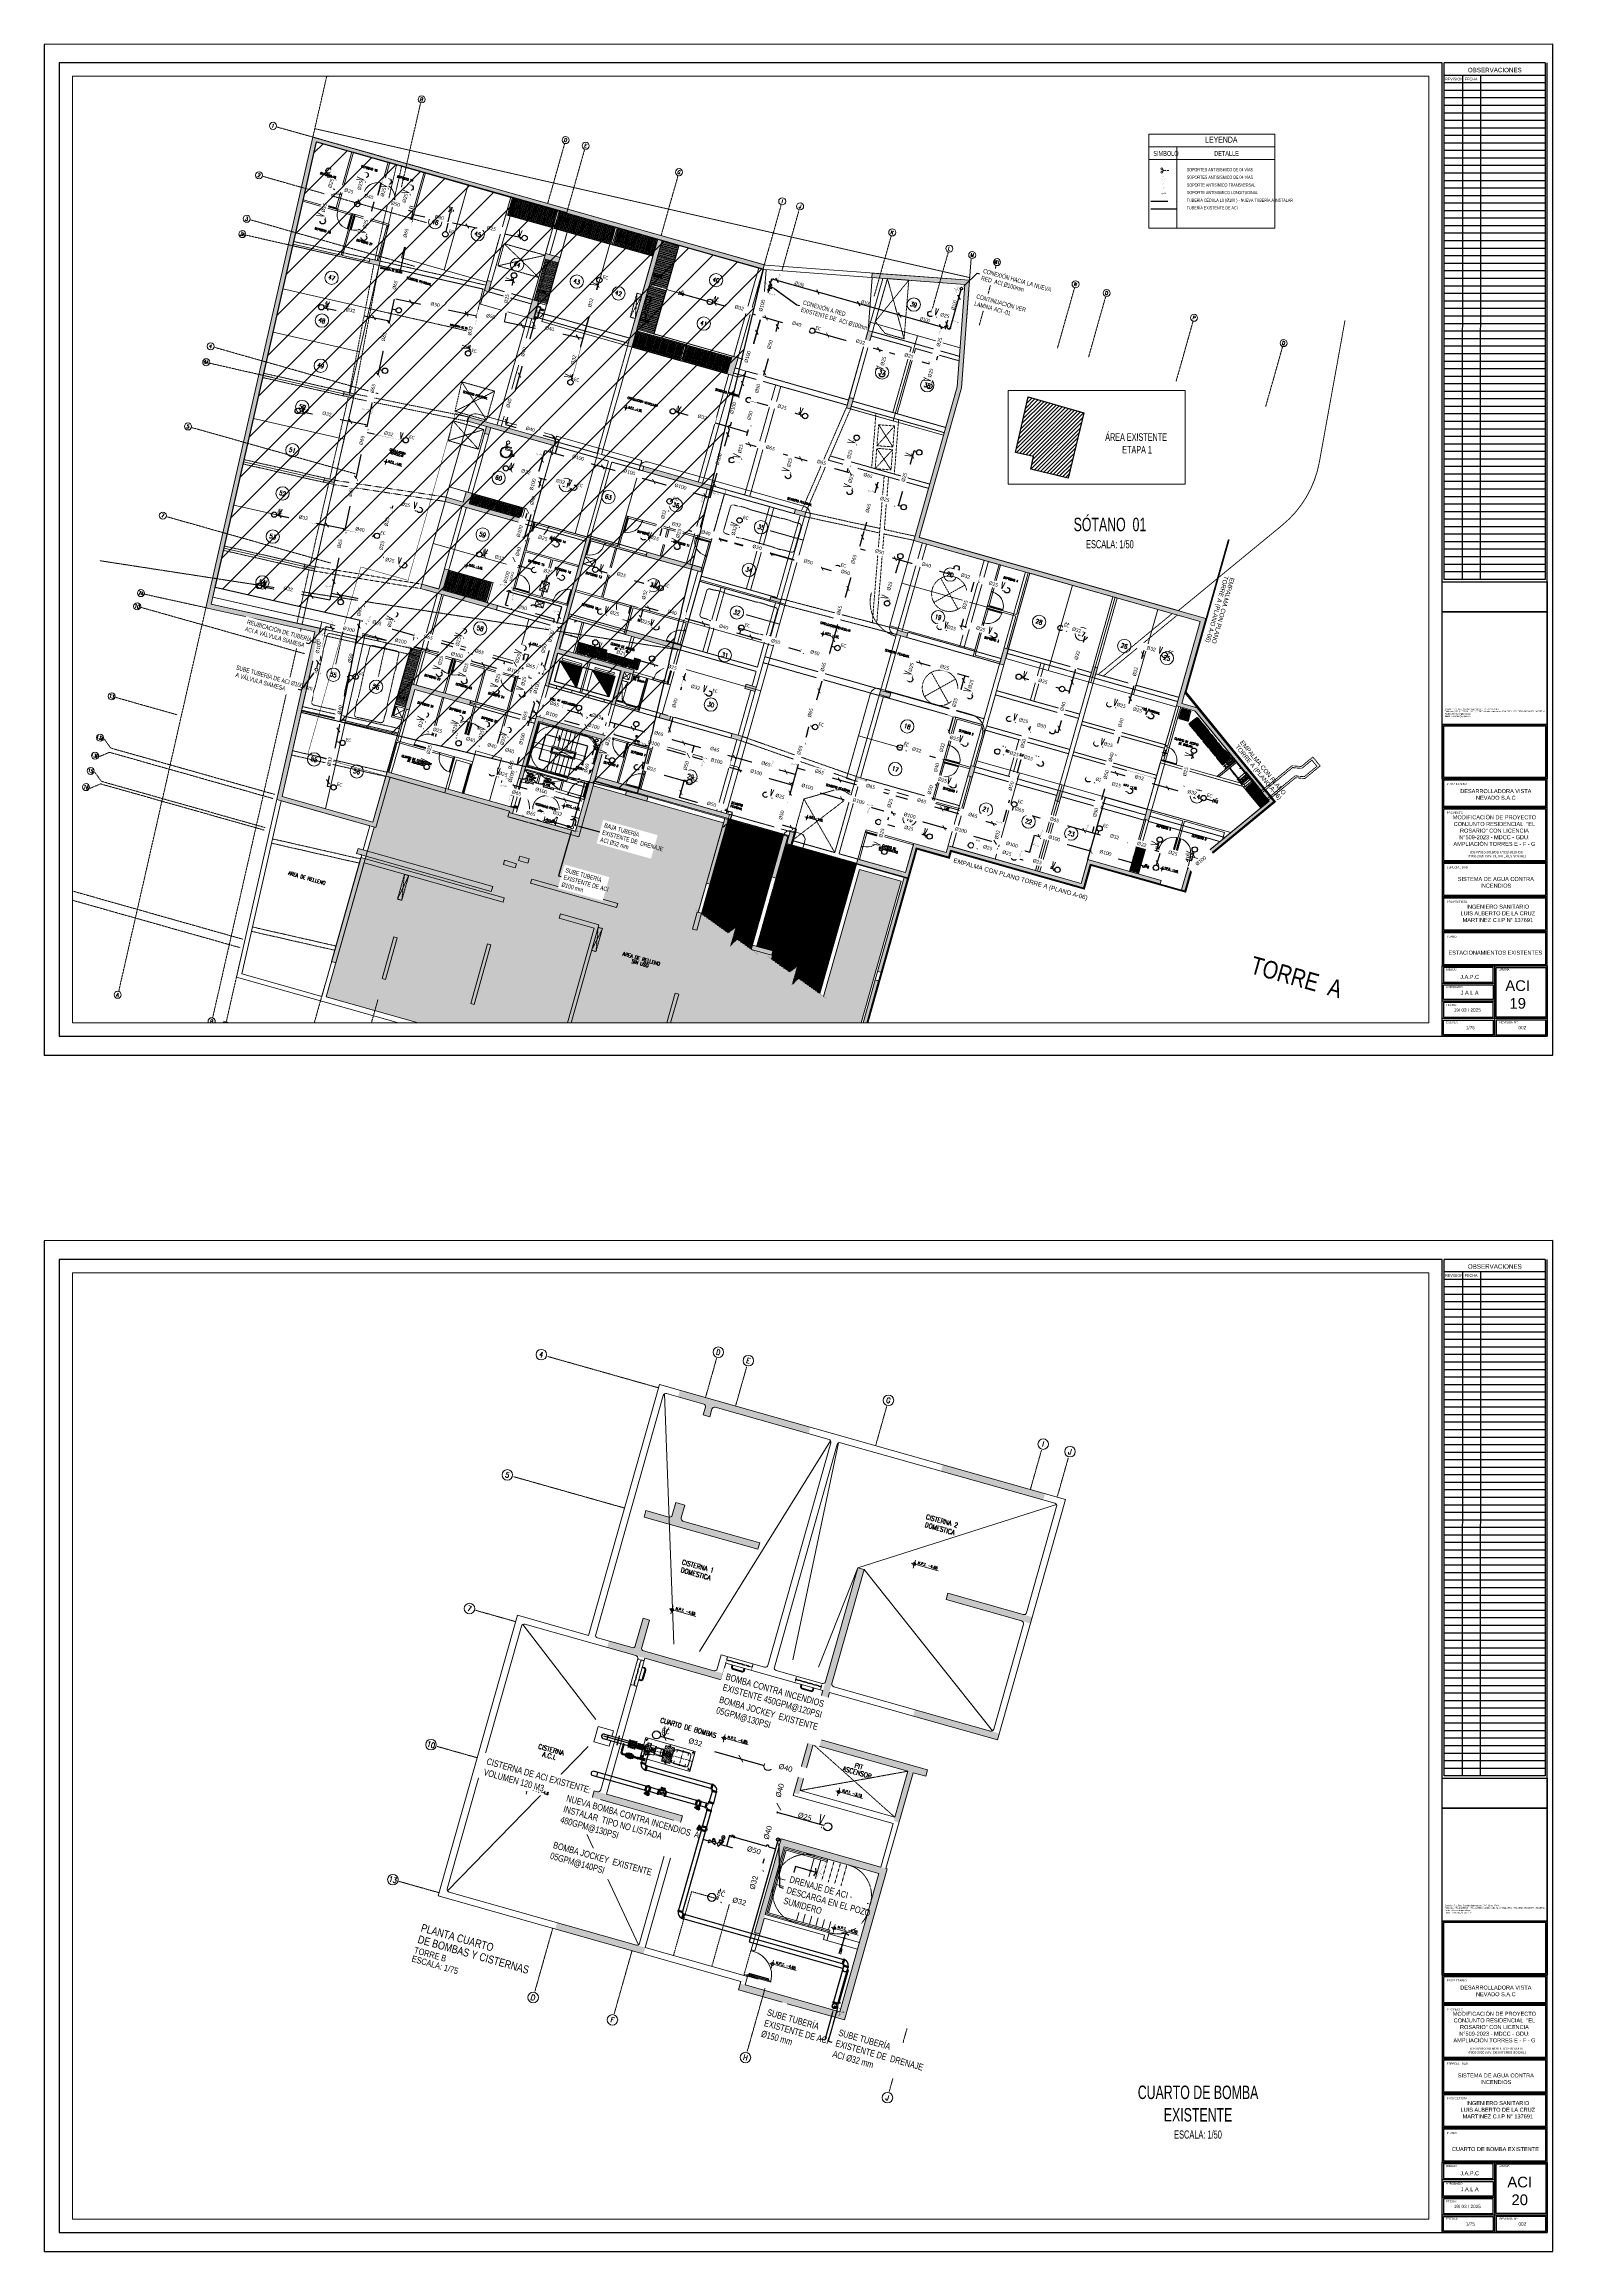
# Paper-space layout 'Layout1' of a CAD drawing. Header units: inches. Extents: x 2896 to 4031, y -910 to 750.
# The model-space entities are those that its viewports show. They can reach past a viewport. Long polylines and large blocks are cut down to what shows.
import ezdxf
from ezdxf import colors
from ezdxf.entities.mleader import LeaderData, LeaderLine
from ezdxf.enums import TextEntityAlignment as Align
from ezdxf.math import Vec2, Vec3

# ---------------------------------------------------------------- set-up
doc = ezdxf.new("R2010")
doc.units = ezdxf.units.IN
doc.header["$MEASUREMENT"] = 0
for name, pattern in [('1P$0$HIDDEN2', [0.1875, 0.125, -0.0625]), ('CENTER', [2, 1.25, -0.25, 0.25, -0.25]), ('CONTINUA', [0]), ('DASHED2', [0.375, 0.25, -0.125]), ('HIDDEN', [0.375, 0.25, -0.125]), ('HIDDEN2', [0.1875, 0.125, -0.0625]), ('PHANTOM', [2.5, 1.25, -0.25, 0.25, -0.25, 0.25, -0.25]), ('PHANTOM2', [31.75, 15.875, -3.175, 3.175, -3.175, 3.175, -3.175]), ('SLD-Continua', [0]), ('XREF_PAISAJISMO_200612$0$DASHED', [19.05, 12.7, -6.35])]:
    doc.linetypes.add(name, pattern=pattern)
doc.layers.get('DEFPOINTS').update_dxf_attribs({"color": 251, "lineweight": 9})
for name, color, linetype, lineweight in [('00 MEMBRETE SOS 911', 168, 'Continuous', 30), ('00 SOS 911 - ACCES. ACI', 125, 'Continuous', 9), ('000 SOS 911 - ACCES. ACI', 125, 'Continuous', 0), ('000 SOS 911 - ACCESORIOS ACI', 3, 'Continuous', 20), ('000 SOS 911 Membrete', 255, 'Continuous', 18), ('000 SOS 911 ROCIADORES', 5, 'Continuous', 25), ('000 SOS 911 SOPORTES ACI', 3, 'Continuous', 25), ('000 SOS 911 TEXTOS', 4, 'Continuous', 0), ('000 SOS 911 TEXTOS ACI', 7, 'Continuous', 9), ('000 SOS 911 TUBERIA', 30, 'Continuous', 20), ('000 SOS 911 TUBERIA ACI', 1, 'Continuous', 25), ('A-PISOS', 251, 'Continuous', 5), ('A-PLACAS', 251, 'Continuous', 9), ('A-TEXTO-INDICACIONES', 251, 'Continuous', 9), ('A-VIGAS', 251, 'HIDDEN2', 9), ('BARANDAS', 251, 'Continuous', 9), ('CELOSIA', 251, 'Continuous', 9), ('CIRCULACION PEATONAL', 251, 'Continuous', 5), ('CLOSET', 251, 'Continuous', 9), ('DO-DUCTO DE EXTRACCION', 251, 'Continuous', 5), ('DO-REJILLA', 251, 'Continuous', 5), ('DO-REJILLA EN PUERTAS', 251, 'Continuous', 5), ('DO-VARIOS', 251, 'Continuous', 5), ('DOBLE MURO 0.09', 251, 'Continuous', 5), ('EJES', 251, 'PHANTOM', 9), ('FLECHITAS', 251, 'Continuous', 9), ('HATCH', 251, 'Continuous', 9), ('LINEA', 251, 'Continuous', 9), ('MUMERACIONESTAC', 251, 'Continuous', 9), ('MURO-BAJO', 251, 'Continuous', 9), ('MUROS', 251, 'Continuous', 9), ('NIVELES-NPT', 251, 'Continuous', 9), ('PROYECCION', 251, 'DASHED2', 9), ('PROYECCIONES', 251, 'HIDDEN2', 9), ('PUERTAS', 251, 'Continuous', 9), ('Tabique 0.09', 251, 'Continuous', 5), ('TEXTO-AMBIENTE', 251, 'Continuous', 9), ('TEXTO-INDICACIONES', 251, 'Continuous', 9), ('TITULOS', 251, 'Continuous', 9), ('VEREDAS', 251, 'Continuous', 9)]:
    doc.layers.add(name, color=color, linetype=linetype, lineweight=lineweight)
for name, color, linetype in [('Layer2', 7, 'Continuous'), ('LAYERYYY', 7, 'Continuous'), ('relleno', 7, 'Continuous')]:
    doc.layers.add(name, color=color, linetype=linetype)
doc.styles.add('ARIAL', font='arial.ttf')
doc.styles.add('century gothic', font='GOTHIC.TTF', dxfattribs={"width": 0.8})
doc.styles.add('DEPTOS', font='GOTHIC.TTF')
doc.styles.add('FICO', font='bgothl.ttf')
doc.styles.add('P&R', font='calibril.ttf')
doc.styles.add('PIPE', font='ARIALN.TTF', dxfattribs={"width": 0.8})
doc.styles.add('ROMANS', font='romans.shx', dxfattribs={"width": 0.8})
doc.styles.add('viñeta_paz', font='GOTHIC.TTF')
doc.dimstyles.new('COTA-75-I', dxfattribs={"dimtxt": 0.11, "dimasz": 0.075, "dimexe": 0.05, "dimexo": 0.15, "dimgap": 0.03, "dimtad": 1, "dimzin": 4, "dimdsep": 46, "dimtxsty": 'ROMANS', "dimblk": 'ARCHTICK', "dimcen": 0.09, "dimclrd": 7, "dimclre": 7, "dimclrt": 2, "dimadec": 0, "dimazin": 0, "dimtfac": 1.2, "dimtix": 1, "dimtmove": 2, "dimatfit": 3, "dimfxl": 0.05, "dimtolj": 1, "dimtzin": 4, "dimarcsym": 0})
pattern_1 = [(344.214, (-77.247796, -333.846095), (0.05978425, 0.06558454), [0, -0.079375])]
pattern_2 = [(164.214, (125.621474, -177.44306), (-0.0136023, -0.0481142), [])]
pattern_3 = [(74.214, (120.60737, -173.5834), (-0.0481142, 0.01360226), [])]
pattern_4 = [(74.214, (117.816726, -172.794433), (-0.0481142, 0.01360226), [])]
pattern_5 = [(74.214, (123.73478, -174.46757), (-0.0481142, 0.0136023), [])]
pattern_6 = [(74.214, (117.46683, -190.20598), (-0.0481142, 0.0136023), [])]
pattern_7 = [(344.214, (112.77695, -197.97304), (0.01360226, 0.0481142), [])]
pattern_8 = [(344.214, (119.878916, -178.36561), (0.0136023, 0.0481142), [])]
pattern_9 = [(39.4318, (160.521033, -207.220637), (-0.031758, 0.0386191), [])]
pattern_10 = [(74.214, (127.8503, -181.68955), (-0.0481142, 0.0136023), [])]
pattern_11 = [(74.214, (116.416165, -195.208835), (-0.0481142, 0.01360226), [])]
pattern_12 = [(164.214, (125.64868, -177.34683), (-0.01360226, -0.0481142), [])]
pattern_13 = [(74.214, (127.646216, -180.665403), (-0.0481142, 0.01360226), [])]

# ---------------------------------------------------------------- blocks, each defined once
blk = doc.blocks.new('030')
at = {"layer": '00 MEMBRETE SOS 911'}
for p, q in [((1510, 2687.7), (374.9, 2687.5)), ((374.9, 2687.5), (374.9, 1927)), ((1505.8, 2687.7), (1505.8, 2687.7)), ((1426.6, 2673.6), (386.2, 2673.6)), ((386.2, 2673.6), (386.2, 1941.5)), ((1426.6, 2260.7), (1426.6, 2673.6)), ((1504.1, 2673.6), (1428.3, 2673.6)), ((1428.3, 2285), (1428.3, 2673.6)), ((1504.1, 2664.2), (1428.3, 2664.2)), ((1504.1, 2658.5), (1428.3, 2658.5)), ((1504.1, 2673.6), (1504.1, 2285)), ((1505.8, 1941.5), (1505.8, 2673.6)), ((1505.8, 2673.6), (1505.8, 2673.6)), ((1504.1, 2652.9), (1428.3, 2652.9)), ((1504.1, 2647.2), (1428.3, 2647.2)), ((1504.1, 2641.6), (1428.3, 2641.6)), ((1504.1, 2635.9), (1428.3, 2635.9)), ((1504.1, 2630.2), (1428.3, 2630.2)), ((1504.1, 2624.6), (1428.3, 2624.6)), ((1504.1, 2618.9), (1428.3, 2618.9)), ((1504.1, 2613.3), (1428.3, 2613.3)), ((1504.1, 2607.6), (1428.3, 2607.6)), ((1504.1, 2602), (1428.3, 2602)), ((1504.1, 2596.3), (1428.3, 2596.3)), ((1504.1, 2585), (1428.3, 2585)), ((1504.1, 2579.3), (1428.3, 2579.3)), ((1504.1, 2573.7), (1428.3, 2573.7)), ((1504.1, 2568), (1428.3, 2568)), ((1504.1, 2562.3), (1428.3, 2562.3)), ((1504.1, 2556.7), (1428.3, 2556.7)), ((1504.1, 2551), (1428.3, 2551)), ((1504.1, 2545.4), (1428.3, 2545.4)), ((1504.1, 2539.7), (1428.3, 2539.7)), ((1504.1, 2534), (1428.3, 2534)), ((1504.1, 2528.4), (1428.3, 2528.4)), ((1504.1, 2522.7), (1428.3, 2522.7)), ((1504.1, 2517.1), (1428.3, 2517.1)), ((1504.1, 2511.4), (1428.3, 2511.4)), ((1504.1, 2500.1), (1428.3, 2500.1)), ((1504.1, 2494.4), (1428.3, 2494.4)), ((1504.1, 2488.8), (1428.3, 2488.8)), ((1504.1, 2483.1), (1428.3, 2483.1)), ((1504.1, 2477.4), (1428.3, 2477.4)), ((1504.1, 2471.8), (1428.3, 2471.8)), ((1504.1, 2466.1), (1428.3, 2466.1)), ((1504.1, 2460.5), (1428.3, 2460.5)), ((1504.1, 2454.8), (1428.3, 2454.8)), ((1504.1, 2449.1), (1428.3, 2449.1)), ((1504.1, 2443.5), (1428.3, 2443.5)), ((1504.1, 2437.8), (1428.3, 2437.8)), ((1504.1, 2432.2), (1428.3, 2432.2)), ((1504.1, 2426.5), (1428.3, 2426.5)), ((1504.1, 2420.8), (1428.3, 2420.8)), ((1504.1, 2415.2), (1428.3, 2415.2)), ((1504.1, 2409.5), (1428.3, 2409.5)), ((1504.1, 2403.9), (1428.3, 2403.9)), ((1504.1, 2398.2), (1428.3, 2398.2)), ((1504.1, 2392.5), (1428.3, 2392.5)), ((1504.1, 2386.9), (1428.3, 2386.9)), ((1504.1, 2381.2), (1428.3, 2381.2)), ((1504.1, 2375.6), (1428.3, 2375.6)), ((1504.1, 2369.9), (1428.3, 2369.9)), ((1504.1, 2364.3), (1428.3, 2364.3)), ((1504.1, 2358.6), (1428.3, 2358.6)), ((1504.1, 2352.9), (1428.3, 2352.9)), ((1504.1, 2347.3), (1428.3, 2347.3)), ((1504.1, 2341.6), (1428.3, 2341.6)), ((1504.1, 2336), (1428.3, 2336)), ((1504.1, 2330.3), (1428.3, 2330.3)), ((1504.1, 2324.6), (1428.3, 2324.6)), ((1504.1, 2319), (1428.3, 2319)), ((1504.1, 2313.3), (1428.3, 2313.3)), ((1504.1, 2307.7), (1428.3, 2307.7)), ((1504.1, 2302), (1428.3, 2302)), ((1504.1, 2296.3), (1428.3, 2296.3)), ((1504.1, 2290.7), (1428.3, 2290.7)), ((1504.1, 2285), (1428.3, 2285)), ((1505.8, 1994.3), (1426.6, 1994.3)), ((1466.2, 1994.3), (1505.8, 1994.3)), ((374.9, 1927.3), (1510, 1927.3)), ((386.2, 1941.5), (1505.8, 1941.5))]:
    blk.add_line(p, q, dxfattribs=at)
at = {"layer": '00 MEMBRETE SOS 911', "color": 168}
for p, q in [((1504.1, 2590.6), (1428.3, 2590.6)), ((1504.1, 2505.7), (1428.3, 2505.7))]:
    blk.add_line(p, q, dxfattribs=at)
at = {"layer": '00 MEMBRETE SOS 911'}
for points in [[(1510, 1927.3), (1510, 2687.7)], [(1441.9, 2664.2), (1441.8, 2285)], [(1455.5, 2664.2), (1455.4, 2285)], [(1505.8, 1994.3), (1505.8, 1941.5), (1426.6, 1941.5), (1426.6, 1994.3)], [(1466.2, 1941.5), (1466.2, 1994.3)], [(1466.2, 1981.1), (1426.6, 1981.1)], [(1466.2, 1981.1), (1426.6, 1981.1)], [(1466.2, 1967.9), (1426.6, 1967.9)], [(1466.2, 1967.9), (1426.6, 1967.9)], [(1505.8, 1954.7), (1426.6, 1954.7)], [(1504.7, 1953.6), (1467.3, 1953.6), (1467.3, 1942.6), (1504.7, 1942.6), (1504.7, 1953.6)]]:
    blk.add_lwpolyline(points, dxfattribs=at)
for points in [[(1426.6, 2283.3), (1505.8, 2283.3), (1505.8, 2260.7), (1426.6, 2260.7)], [(1426.6, 2260.7), (1505.8, 2260.7), (1505.8, 2175.8), (1426.6, 2175.8)], [(1505.8, 2135.1), (1426.6, 2135.1), (1426.6, 2175.8), (1505.8, 2175.8)], [(1505.8, 2175.8), (1426.6, 2175.8), (1426.6, 2135.1), (1505.8, 2135.1)], [(1504.7, 2174.7), (1427.7, 2174.7), (1427.7, 2136.3), (1504.7, 2136.3)], [(1426.6, 2113.4), (1505.8, 2113.4), (1505.8, 2135.1), (1426.6, 2135.1)], [(1427.7, 2114.6), (1504.7, 2114.6), (1504.7, 2134), (1427.7, 2134)], [(1426.6, 2072.4), (1505.8, 2072.4), (1505.8, 2113.4), (1426.6, 2113.4)], [(1427.7, 2073.5), (1504.7, 2073.5), (1504.7, 2112.3), (1427.7, 2112.3)], [(1426.6, 2046.4), (1505.8, 2046.4), (1505.8, 2072.4), (1426.6, 2072.4)], [(1427.7, 2047.5), (1504.7, 2047.5), (1504.7, 2071.3), (1427.7, 2071.3)], [(1426.6, 2020.3), (1505.8, 2020.3), (1505.8, 2046.4), (1426.6, 2046.4)], [(1427.7, 2021.5), (1504.7, 2021.5), (1504.7, 2045.2), (1427.7, 2045.2)], [(1426.6, 1994.3), (1505.8, 1994.3), (1505.8, 2020.3), (1426.6, 2020.3)], [(1427.7, 1995.4), (1504.7, 1995.4), (1504.7, 2019.2), (1427.7, 2019.2)], [(1465, 1993.2), (1427.7, 1993.2), (1427.7, 1982.2), (1465, 1982.2)], [(1467.3, 1993.2), (1504.7, 1993.2), (1504.7, 1955.8), (1467.3, 1955.8)], [(1427.7, 1980), (1465, 1980), (1465, 1969), (1427.7, 1969)], [(1465, 1966.8), (1427.7, 1966.8), (1427.7, 1955.8), (1465, 1955.8)], [(1427.7, 1953.6), (1465, 1953.6), (1465, 1942.6), (1427.7, 1942.6)]]:
    blk.add_lwpolyline(points, close=True, dxfattribs=at)
at = {"layer": '00 MEMBRETE SOS 911', "color": 7, "style": 'viñeta_paz'}
for s, height, p in [('PROPIETARIO', 1.585, (1430.1, 2130.4)), ('PROYECTO', 1.58, (1430.1, 2108.7)), ('ESPECIALIDAD', 1.585, (1430.1, 2067.7)), ('PROYECTISTA', 1.585, (1430.1, 2041.7)), ('PLANO', 1.58, (1430.1, 2015.6)), ('APROBADO', 1.58, (1429.6, 1977.6)), ('DIBUJO', 1.58, (1429.6, 1990.8)), ('LÁMINA', 1.58, (1469.2, 1990.8)), ('FECHA:', 1.58, (1429.6, 1964.2)), ('ESCALA:', 1.58, (1429.6, 1951.1)), ('REVISION N%%D:', 1.585, (1469.8, 1951.1))]:
    blk.add_text(s, height=height, rotation=0, dxfattribs=at).set_placement(p)
at = {"layer": '00 MEMBRETE SOS 911'}
for s, insert, char_height, width, attachment_point, style in [('REVISION', (1428.9, 2661.4), 2.11, 36.447, 4, 'century gothic'), ('FECHA', (1443.7, 2661.4), 2.11, 36.447, 4, 'century gothic'), ('OBSERVACIONES', (1466.3, 2668.2), 3.383, 76.064, 5, 'DEPTOS')]:
    blk.add_mtext(s, dxfattribs=dict(at, insert=insert, char_height=char_height, width=width, attachment_point=attachment_point, style=style))
at = {"layer": '00 MEMBRETE SOS 911', "color": 176, "insert": (1428.6, 2188.1), "char_height": 1.0804, "attachment_point": 1, "style": 'FICO'}
blk.add_mtext_dynamic_manual_height_columns('Direccion: Pje. Jose Sanchez lagomarcino 1745 - Lima - Peru.\\PTelefonos: (+511)4255896 - (+511)4255600 Moviles principales: 981413553 - 953109746 998380477 - 998357461\\PPagina Web:www.grupo3s.pe\\PEmail: proyectos@grupo3s.pe', width=76.144, gutter_width=15, heights=[0], dxfattribs=at)
at = {"layer": '000 SOS 911 TUBERIA ACI', "color": 176, "attachment_point": 1, "style": 'ARIAL'}
for s, width, gutter_width, insert, char_height in [('\\pxqc;DESARROLLADORA VISTA NEVADO S.A.C', 63.332, 12.5, (1435.4, 2127.3), 3), ('\\pxqc;MODIFICACIÓN DE PROYECTO CONJUNTO RESIDENCIAL  "EL ROSARIO" CON LICENCIA N°509-2023 - MDCC - GDU: AMPLIACIÓN TORRES E - F - G ', 74.423, 12.5, (1428.8, 2107.6), 3), ('\\pxqc;(DS N°010-2018/DS N°012-2019 /DS N°002-2020 (VIV. DE INTERES SOCIAL)', 48.65, 7.15, (1443.3, 2080.7), 1.716), ('\\pxqc;SISTEMA DE AGUA CONTRA INCENDIOS', 63.332, 12.5, (1435.4, 2061.2), 3), ('\\pxqc;INGENIERO SANITARIO \\PLUIS ALBERTO DE LA CRUZ MARTINEZ C.I.P N° 137691', 66.347, 12.5, (1435.4, 2040.4), 3), ('\\pxqc;J.A.P.C', 21.717, 12.5, (1436.5, 1987.6), 3), ('19/ 03 / 2025', 36.472, 12.5, (1435.4, 1962.4), 2.5), ('\\pxqc;J.A.L.A', 21.717, 12.5, (1436.5, 1975.6), 3), ('1/75', 7.301, 12.5, (1444.5, 1949.2), 2.5), ('002', 7.301, 12.5, (1484.1, 1949.2), 2.5)]:
    blk.add_mtext_dynamic_manual_height_columns(s, width=width, gutter_width=gutter_width, heights=[0], dxfattribs=dict(at, insert=insert, char_height=char_height))
blk = doc.blocks.new('Soporte Longitudinal')
at = {"layer": '000 SOS 911 SOPORTES ACI', "const_width": 0.02}
blk.add_lwpolyline([(-0.14, -0.15), (-0.4, 0), (0.4, 0), (0.2, 0.16)], dxfattribs=at)
blk = doc.blocks.new('ESTR_PISO-SS')
at = {"layer": 'HATCH'}
h = blk.add_hatch(color=251, dxfattribs=at)
h.dxf.hatch_style = 1
h.paths.add_polyline_path([(16.428, 16.4), (24.278, 16.4), (24.278, 16.15), (16.428, 16.15)])
h.paths.add_polyline_path([(48.728, 19.44), (44.428, 19.44), (44.428, 18.05), (36.628, 18.05), (36.628, 17.65), (34.728, 17.65), (34.728, 15.94), (31.928, 15.94), (31.928, 15.69), (34.928, 15.69), (34.928, 17.45), (36.828, 17.45), (36.828, 17.85), (44.628, 17.85), (44.628, 19.24), (48.728, 19.24)])
h.paths.add_polyline_path([(8.478, 13.45), (12.478, 13.45), (12.478, 13.12), (12.278, 13.12), (12.278, 13.2), (8.478, 13.2)])
h.paths.add_polyline_path([(23.721, 47.977), (29.109, 49.079), (30.328, 43.124), (30.328, 34.35), (47.128, 34.35), (47.128, 29.35), (48.029, 29.35), (53.644, 25.45), (50.178, 20.459), (50.178, 19.24), (49.978, 19.24), (49.978, 20.521), (53.366, 25.4), (47.967, 29.15), (46.878, 29.15), (46.878, 34.1), (30.078, 34.1), (30.078, 43.098), (28.914, 48.784), (23.771, 47.732)])
h.paths.add_polyline_path([(-8.481, 46.57), (-7.091, 19.845), (-0.802, 20.216), (-0.296, 10.5), (5.028, 10.5), (5.028, 13.2), (5.278, 13.2), (5.278, 10.25), (-0.533, 10.25), (-1.038, 19.952), (-7.327, 19.581), (-8.742, 46.77), (6.203, 46.77), (6.203, 46.57)])
h = blk.add_hatch(color=251, dxfattribs=at)
h.dxf.hatch_style = 1
h.paths.add_polyline_path([(8.478, 18.6), (5.028, 18.6), (5.028, 17.15), (5.278, 17.15), (5.278, 18.35), (8.478, 18.35)])
h.paths.add_polyline_path([(4.028, 23.92), (8.478, 23.92), (8.478, 24.17), (5.278, 24.17), (5.278, 25.35), (5.028, 25.35), (5.028, 24.17), (4.028, 24.17)])
h.paths.add_polyline_path([(12.478, 20.57), (12.478, 22.52), (16.178, 22.52), (16.178, 20.57), (16.378, 20.57), (16.378, 22.52), (16.878, 22.52), (16.878, 22.77), (12.478, 22.77), (12.478, 29.37), (12.278, 29.37), (12.278, 20.57)])
h.paths.add_polyline_path([(15.778, 24.57), (19.078, 24.57), (19.078, 24.82), (15.778, 24.82)])
h.paths.add_polyline_path([(-2.283, 28.477), (-2.882, 28.446), (-2.869, 28.196), (-2.27, 28.227)])
h.paths.add_polyline_path([(-2.023, 23.484), (-2.622, 23.452), (-2.609, 23.203), (-2.01, 23.234)])
h.paths.add_polyline_path([(-2.543, 33.47), (-3.142, 33.439), (-3.129, 33.189), (-2.53, 33.22)])
h.paths.add_polyline_path([(4.028, 33.97), (9.128, 33.97), (9.128, 33.72), (5.378, 33.72), (5.378, 33.32), (5.128, 33.32), (5.128, 33.72), (4.028, 33.72)])
h.paths.add_polyline_path([(4.028, 29.27), (5.028, 29.27), (5.028, 29.87), (5.378, 29.87), (5.378, 29.27), (8.478, 29.27), (8.478, 29.02), (4.028, 29.02)])
h.paths.add_polyline_path([(5.678, 44.02), (6.528, 44.02), (6.528, 43.72), (5.678, 43.72)])
h.paths.add_polyline_path([(6.028, 41.32), (6.028, 40.27), (5.678, 40.27), (5.678, 41.32)])
h.paths.add_polyline_path([(3.178, 41.07), (3.178, 41.67), (2.928, 41.67), (2.928, 41.07)])
h.paths.add_polyline_path([(-3.188, 41.072), (-3.788, 41.041), (-3.775, 40.791), (-3.175, 40.822)])
h.paths.add_polyline_path([(17.728, 41.32), (17.728, 40.27), (17.378, 40.27), (17.378, 41.32)])
h.paths.add_polyline_path([(24.628, 44.795), (24.628, 44.195), (24.378, 44.195), (24.378, 44.795)])
h.paths.add_polyline_path([(24.628, 40.87), (24.628, 40.27), (24.378, 40.27), (24.378, 40.87)])
h.paths.add_polyline_path([(14.278, 33.72), (18.278, 33.72), (18.278, 33.97), (14.278, 33.97)])
h.paths.add_polyline_path([(15.778, 29.37), (19.078, 29.37), (19.078, 29.12), (15.778, 29.12)])
h.paths.add_polyline_path([(23.178, 28.595), (23.778, 28.595), (23.778, 28.845), (23.178, 28.845)])
h.paths.add_polyline_path([(23.178, 33.72), (23.778, 33.72), (23.778, 33.97), (23.178, 33.97)])
h.paths.add_polyline_path([(30.578, 28.725), (31.178, 28.725), (31.178, 28.975), (30.578, 28.975)])
h.paths.add_polyline_path([(36.628, 29.65), (36.628, 28.725), (36.878, 28.725), (36.878, 29.65)])
h.paths.add_polyline_path([(41.753, 30), (41.753, 29.4), (42.003, 29.4), (42.003, 30)])
h.paths.add_polyline_path([(46.878, 23.1), (46.878, 22.5), (47.128, 22.5), (47.128, 23.1)])
h.paths.add_polyline_path([(41.753, 22.75), (41.753, 22.15), (42.003, 22.15), (42.003, 22.75)])
h.paths.add_polyline_path([(28.078, 15.69), (27.828, 15.69), (27.828, 16.4), (28.078, 16.4)])
h.paths.add_polyline_path([(23.178, 20.57), (23.778, 20.57), (23.778, 20.82), (23.178, 20.82)])
h.paths.add_polyline_path([(23.178, 23.47), (23.778, 23.47), (23.778, 23.72), (23.178, 23.72)])
h.paths.add_polyline_path([(30.578, 20.15), (31.178, 20.15), (31.178, 20.4), (30.578, 20.4)])
h.paths.add_polyline_path([(36.628, 22.75), (36.628, 22.15), (36.878, 22.15), (36.878, 22.75)])
h.paths.add_polyline_path([(30.578, 25.2), (31.178, 25.2), (31.178, 25.45), (30.578, 25.45)])
h.paths.add_polyline_path([(18.978, 20.57), (19.578, 20.57), (19.578, 20.82), (18.978, 20.82)])
h.paths.add_polyline_path([(16.428, 12.87), (12.278, 12.87), (12.278, 13.12), (16.178, 13.12), (16.178, 18.52), (12.478, 18.52), (12.478, 15.12), (12.278, 15.12), (12.278, 18.77), (16.428, 18.77)])
h.paths.add_polyline_path([(5.028, 13.45), (8.478, 13.45), (8.478, 13.2), (5.028, 13.2)])
h.paths.add_polyline_path([(6.203, 46.52), (6.203, 46.77), (17.728, 46.77), (17.728, 46.52)])
h.paths.add_polyline_path([(11.553, 40.27), (11.803, 40.27), (11.803, 46.515), (11.553, 46.515)])
h = blk.add_hatch(color=251, dxfattribs=at)
h.dxf.hatch_style = 1
h.paths.add_polyline_path([(13.328, 5.65), (13.128, 5.65), (13.128, 2.15), (13.328, 2.15)])
h.paths.add_polyline_path([(13.468, 10.45), (12.768, 10.45), (12.768, 10.2), (13.468, 10.2)])
h.paths.add_polyline_path([(13.328, 8.4), (13.328, 8.15), (5.178, 8.15), (5.178, 2.3), (4.928, 2.3), (4.928, 8.4)])
h.paths.add_polyline_path([(19.578, 9.85), (19.578, 9.6), (14.528, 9.6), (14.528, 9.85)])
h.paths.add_polyline_path([(16.628, 8.4), (16.628, 8.15), (18.678, 8.15), (18.678, 1.65), (18.878, 1.65), (18.878, 8.4)])
h.paths.add_polyline_path([(19.578, 15.85), (19.578, 16.1), (18.328, 16.1), (18.328, 15.85)])
h.paths.add_polyline_path([(27.778, 13.65), (27.528, 13.65), (27.528, 16.1), (27.778, 16.1)])
h.paths.add_polyline_path([(24.278, 12.3), (24.078, 12.3), (24.078, 16.1), (24.278, 16.1)])
h.paths.add_polyline_path([(27.528, 9.65), (27.528, 9.4), (28.728, 9.4), (28.728, 9.65)])
h.paths.add_polyline_path([(34.928, 15.65), (34.728, 15.65), (34.728, 10.15), (34.928, 10.15)])
h.paths.add_polyline_path([(34.728, 9.65), (34.928, 9.65), (34.928, 2.45), (34.728, 2.45)])
h.paths.add_polyline_path([(28.528, 1.95), (28.778, 1.95), (28.778, 4.5), (28.528, 4.5)])
h.paths.add_polyline_path([(24.078, 2.45), (24.078, 5.85), (24.278, 5.85), (24.278, 2.45)])
h.paths.add_polyline_path([(24.278, 10.6), (24.028, 10.6), (24.028, 9.6), (24.278, 9.6)])
h.paths.add_polyline_path([(7.928, 4.6), (7.928, 2.15), (8.128, 2.15), (8.128, 4.6)])
h.paths.add_polyline_path([(4.628, 8.85), (12.528, 8.85), (12.528, 8.55), (4.628, 8.55)])
h.paths.add_polyline_path([(14.078, 10.9), (13.528, 10.9), (13.528, 10.65), (14.078, 10.65)])
blk.add_line((-2.27, 28.227, 0), (-2.261, 28.228, 0))
at = {"layer": 'A-PLACAS', "elevation": 0}
for points in [[(23.721, 47.977), (29.109, 49.079), (30.328, 43.124), (30.328, 34.35), (47.128, 34.35), (47.128, 29.35), (48.029, 29.35), (53.644, 25.45), (50.178, 20.459), (50.178, 19.24), (49.978, 19.24), (49.978, 20.521), (53.366, 25.4), (47.967, 29.15), (46.878, 29.15), (46.878, 34.1), (30.078, 34.1), (30.078, 43.098), (28.914, 48.784), (23.771, 47.732)], [(-8.481, 46.57), (-7.091, 19.845), (-0.802, 20.216), (-0.296, 10.5), (5.028, 10.5), (5.028, 13.2), (5.278, 13.2), (5.278, 10.25), (-0.533, 10.25), (-1.038, 19.952), (-7.327, 19.581), (-8.742, 46.77), (6.203, 46.77), (6.203, 46.57)], [(6.203, 46.52), (6.203, 46.77), (17.728, 46.77), (17.728, 46.52)], [(11.553, 40.27), (11.803, 40.27), (11.803, 46.515), (11.553, 46.515)], [(5.678, 44.02), (6.528, 44.02), (6.528, 43.72), (5.678, 43.72)], [(24.628, 44.795), (24.628, 44.195), (24.378, 44.195), (24.378, 44.795)], [(3.178, 41.07), (3.178, 41.67), (2.928, 41.67), (2.928, 41.07)], [(-3.188, 41.072), (-3.788, 41.041), (-3.775, 40.791), (-3.175, 40.822)], [(6.028, 41.32), (6.028, 40.27), (5.678, 40.27), (5.678, 41.32)], [(17.728, 41.32), (17.728, 40.27), (17.378, 40.27), (17.378, 41.32)], [(24.628, 40.87), (24.628, 40.27), (24.378, 40.27), (24.378, 40.87)], [(-2.543, 33.47), (-3.142, 33.439), (-3.129, 33.189), (-2.53, 33.22)], [(4.028, 33.97), (9.128, 33.97), (9.128, 33.72), (5.378, 33.72), (5.378, 33.32), (5.128, 33.32), (5.128, 33.72), (4.028, 33.72)], [(14.278, 33.72), (18.278, 33.72), (18.278, 33.97), (14.278, 33.97)], [(23.178, 33.72), (23.778, 33.72), (23.778, 33.97), (23.178, 33.97)], [(41.753, 30), (41.753, 29.4), (42.003, 29.4), (42.003, 30)], [(4.028, 29.27), (5.028, 29.27), (5.028, 29.87), (5.378, 29.87), (5.378, 29.27), (8.478, 29.27), (8.478, 29.02), (4.028, 29.02)], [(12.478, 20.57), (12.478, 22.52), (16.178, 22.52), (16.178, 20.57), (16.378, 20.57), (16.378, 22.52), (16.878, 22.52), (16.878, 22.77), (12.478, 22.77), (12.478, 29.37), (12.278, 29.37), (12.278, 20.57)], [(15.778, 29.37), (19.078, 29.37), (19.078, 29.12), (15.778, 29.12)], [(36.628, 29.65), (36.628, 28.725), (36.878, 28.725), (36.878, 29.65)], [(-2.283, 28.477), (-2.882, 28.446), (-2.869, 28.196), (-2.27, 28.227)], [(23.178, 28.595), (23.778, 28.595), (23.778, 28.845), (23.178, 28.845)], [(30.578, 28.725), (31.178, 28.725), (31.178, 28.975), (30.578, 28.975)], [(4.028, 23.92), (8.478, 23.92), (8.478, 24.17), (5.278, 24.17), (5.278, 25.35), (5.028, 25.35), (5.028, 24.17), (4.028, 24.17)], [(30.578, 25.2), (31.178, 25.2), (31.178, 25.45), (30.578, 25.45)], [(15.778, 24.57), (19.078, 24.57), (19.078, 24.82), (15.778, 24.82)], [(-2.023, 23.484), (-2.622, 23.452), (-2.609, 23.203), (-2.01, 23.234)], [(23.178, 23.47), (23.778, 23.47), (23.778, 23.72), (23.178, 23.72)], [(36.628, 22.75), (36.628, 22.15), (36.878, 22.15), (36.878, 22.75)], [(41.753, 22.75), (41.753, 22.15), (42.003, 22.15), (42.003, 22.75)], [(18.978, 20.57), (19.578, 20.57), (19.578, 20.82), (18.978, 20.82)], [(23.178, 20.57), (23.778, 20.57), (23.778, 20.82), (23.178, 20.82)], [(30.578, 20.15), (31.178, 20.15), (31.178, 20.4), (30.578, 20.4)], [(48.728, 19.44), (44.428, 19.44), (44.428, 18.05), (36.628, 18.05), (36.628, 17.65), (34.728, 17.65), (34.728, 15.94), (31.928, 15.94), (31.928, 15.69), (34.928, 15.69), (34.928, 17.45), (36.828, 17.45), (36.828, 17.85), (44.628, 17.85), (44.628, 19.24), (48.728, 19.24)], [(8.478, 18.6), (5.028, 18.6), (5.028, 17.15), (5.278, 17.15), (5.278, 18.35), (8.478, 18.35)], [(16.428, 12.87), (12.278, 12.87), (12.278, 13.12), (16.178, 13.12), (16.178, 18.52), (12.478, 18.52), (12.478, 15.12), (12.278, 15.12), (12.278, 18.77), (16.428, 18.77)], [(16.428, 16.4), (24.278, 16.4), (24.278, 16.15), (16.428, 16.15)], [(24.278, 12.3), (24.078, 12.3), (24.078, 16.1), (24.278, 16.1)], [(27.778, 13.65), (27.528, 13.65), (27.528, 16.1), (27.778, 16.1)], [(28.078, 15.69), (27.828, 15.69), (27.828, 16.4), (28.078, 16.4)], [(34.928, 15.65), (34.728, 15.65), (34.728, 10.15), (34.928, 10.15)], [(5.028, 13.45), (8.478, 13.45), (8.478, 13.2), (5.028, 13.2)], [(8.478, 13.45), (12.478, 13.45), (12.478, 13.12), (12.278, 13.12), (12.278, 13.2), (8.478, 13.2)], [(14.078, 10.9), (13.528, 10.9), (13.528, 10.65), (14.078, 10.65)], [(13.468, 10.45), (12.768, 10.45), (12.768, 10.2), (13.468, 10.2)], [(24.278, 10.6), (24.028, 10.6), (24.028, 9.6), (24.278, 9.6)], [(19.578, 9.85), (19.578, 9.6), (14.528, 9.6), (14.528, 9.85)], [(27.528, 9.65), (27.528, 9.4), (28.728, 9.4), (28.728, 9.65)], [(34.728, 9.65), (34.928, 9.65), (34.928, 2.45), (34.728, 2.45)], [(4.628, 8.85), (12.528, 8.85), (12.528, 8.55), (4.628, 8.55)], [(13.328, 8.4), (13.328, 8.15), (5.178, 8.15), (5.178, 2.3), (4.928, 2.3), (4.928, 8.4)], [(16.628, 8.4), (16.628, 8.15), (18.678, 8.15), (18.678, 1.65), (18.878, 1.65), (18.878, 8.4)], [(24.078, 2.45), (24.078, 5.85), (24.278, 5.85), (24.278, 2.45)], [(13.328, 5.65), (13.128, 5.65), (13.128, 2.15), (13.328, 2.15)], [(7.928, 4.6), (7.928, 2.15), (8.128, 2.15), (8.128, 4.6)]]:
    blk.add_lwpolyline(points, close=True, dxfattribs=at)
at = {"layer": 'A-PLACAS'}
for points in [[(46.878, 23.1), (46.878, 22.5), (47.128, 22.5), (47.128, 23.1)], [(19.578, 15.85), (19.578, 16.1), (18.328, 16.1), (18.328, 15.85)]]:
    blk.add_lwpolyline(points, close=True, dxfattribs=at)
at = {"layer": 'A-VIGAS'}
for p, q in [((24.378, 47.856, 0), (24.378, 40.87, 0)), ((24.628, 47.907, 0), (24.628, 40.87, 0)), ((2.928, 41.67, 0), (2.928, 46.52, 0)), ((3.178, 41.67, 0), (3.178, 46.52, 0)), ((5.678, 46.52, 0), (5.678, 44.02, 0)), ((5.928, 46.52, 0), (5.928, 44.02, 0)), ((17.478, 46.52, 0), (17.478, 41.32, 0)), ((17.728, 46.52, 0), (17.728, 41.32, 0)), ((24.628, 44.795, 0), (29.731, 44.795, 0)), ((24.628, 44.545, 0), (26.982, 44.545, 0)), ((26.978, 44.545, 0), (26.978, 40.72, 0)), ((27.228, 44.545, 0), (27.228, 40.72, 0)), ((27.228, 44.545, 0), (29.782, 44.545, 0)), ((5.678, 43.72), (5.678, 41.32)), ((5.928, 43.72), (5.928, 41.32)), ((-3.788, 41.041, 0), (-8.182, 40.812, 0)), ((-3.775, 40.791, 0), (-8.169, 40.562, 0)), ((-2.842, 33.454, 0), (-3.475, 40.807, 0)), ((-3.175, 40.822, 0), (2.878, 41.137, 0)), ((-2.543, 33.47, 0), (-3.175, 40.822, 0)), ((5.678, 41.32, 0), (3.178, 41.32, 0)), ((5.678, 41.07, 0), (3.178, 41.07, 0)), ((6.028, 40.72, 0), (11.553, 40.72, 0)), ((17.378, 40.72, 0), (11.803, 40.72, 0)), ((24.378, 40.72, 0), (17.728, 40.72, 0)), ((24.628, 40.72, 0), (30.078, 40.72, 0)), ((5.678, 40.27, 0), (5.678, 33.97, 0)), ((5.928, 40.27, 0), (5.928, 33.97, 0)), ((6.028, 40.42, 0), (11.553, 40.42, 0)), ((11.553, 40.27, 0), (11.553, 33.97, 0)), ((17.378, 40.42, 0), (11.803, 40.42, 0)), ((11.803, 40.27, 0), (11.803, 33.97, 0)), ((17.478, 40.27, 0), (17.478, 33.97, 0)), ((24.375, 40.42, 0), (17.728, 40.42, 0)), ((17.728, 40.27, 0), (17.728, 33.97, 0)), ((20.193, 40.42, 0), (20.193, 33.97, 0)), ((20.493, 40.42, 0), (20.493, 33.97, 0)), ((24.375, 40.27, 0), (23.525, 33.97, 0)), ((24.628, 40.27, 0), (23.778, 33.97)), ((24.628, 40.42, 0), (30.078, 40.42, 0)), ((26.075, 40.42, 0), (26.675, 37.401, 0)), ((27.277, 40.017, 0), (26.394, 39.841, 0)), ((27.277, 40.017, 0), (26.625, 38.678, 0)), ((27.508, 38.853, 0), (27.277, 40.017, 0)), ((28.001, 37.401, 0), (27.401, 40.42, 0)), ((26.394, 39.841, 0), (26.625, 38.678, 0)), ((26.394, 39.841, 0), (27.508, 38.853)), ((26.625, 38.678, 0), (27.508, 38.853, 0)), ((26.653, 38.53, 0), (27.536, 38.706, 0)), ((26.878, 37.401, 0), (26.653, 38.53, 0)), ((26.653, 38.53, 0), (27.761, 37.576, 0)), ((27.536, 38.706, 0), (26.878, 37.401, 0)), ((27.536, 38.706, 0), (27.761, 37.576, 0)), ((24.241, 37.401, 0), (30.078, 37.401, 0)), ((27.761, 37.576, 0), (26.878, 37.401, 0)), ((24.207, 37.151, 0), (30.078, 37.151, 0)), ((29.089, 28.997, 0), (27.477, 37.151, 0)), ((27.732, 37.151, 0), (28.307, 34.244, 0)), ((23.778, 33.97, 0), (28.055, 34.228, 0)), ((28.307, 34.244, 0), (30.078, 34.35, 0)), ((28.356, 33.996, 0), (30.078, 34.1, 0)), ((30.578, 28.975), (30.578, 34.1)), ((30.828, 28.975, 0), (30.828, 34.1, 0)), ((34.203, 29.025), (34.203, 34.1)), ((34.453, 29.025, 0), (34.453, 34.1, 0)), ((36.628, 29.65, 0), (36.628, 34.1, 0)), ((36.878, 29.65, 0), (36.878, 34.1, 0)), ((41.753, 30, 0), (41.753, 34.1, 0)), ((42.003, 30, 0), (42.003, 34.1, 0)), ((42.146, 29.65), (45.237, 34.1)), ((45.541, 34.1), (42.45, 29.65)), ((-3.142, 33.439, 0), (-7.786, 33.197, 0)), ((-2.543, 33.47, 0), (4.028, 33.97, 0)), ((-2.53, 33.22, 0), (-2.527, 33.221, 0)), ((-2.283, 28.477, 0), (-2.53, 33.22, 0)), ((-2.527, 33.221, 0), (4.037, 33.72, 0)), ((5.128, 29.87, 0), (5.128, 33.32, 0)), ((5.378, 29.87, 0), (5.378, 33.32, 0)), ((9.128, 33.97, 0), (11.553, 33.97, 0)), ((9.128, 33.72, 0), (12.278, 33.72, 0)), ((11.803, 33.97, 0), (14.278, 33.97, 0)), ((12.278, 29.37, 0), (12.278, 33.72, 0)), ((12.478, 29.37, 0), (12.478, 33.72, 0)), ((12.478, 33.72, 0), (14.278, 33.72, 0)), ((18.078, 33.72, 0), (18.078, 29.37, 0)), ((18.278, 33.97, 0), (23.178, 33.97)), ((18.278, 33.72, 0), (18.278, 29.37, 0)), ((18.278, 33.72, 0), (23.178, 33.72)), ((21.728, 28.895, 0), (21.728, 33.72, 0)), ((21.978, 28.895, 0), (21.978, 33.72, 0)), ((23.528, 28.895, 0), (23.528, 33.72, 0)), ((23.778, 33.72), (28.104, 33.981, 0)), ((23.778, 28.845, 0), (23.778, 33.72, 0)), ((28.356, 33.996, 0), (29.343, 29.001)), ((-3.129, 33.189, 0), (-7.773, 32.948, 0)), ((-2.582, 28.461, 0), (-2.829, 33.205, 0)), ((-2.283, 28.477, 0), (4.028, 29.27)), ((8.478, 29.27, 0), (12.278, 29.27, 0)), ((12.478, 29.37, 0), (15.778, 29.37, 0)), ((12.478, 29.12, 0), (15.778, 29.12, 0)), ((18.828, 29.12, 0), (18.828, 24.82, 0)), ((19.078, 29.12, 0), (19.078, 28.895, 0)), ((41.753, 29.65, 0), (36.878, 29.65, 0)), ((41.753, 29.4, 0), (36.878, 29.4, 0)), ((38.864, 29.4, 0), (38.864, 27.216, 0)), ((39.064, 27.216, 0), (39.064, 29.4, 0)), ((41.753, 29.4, 0), (41.753, 22.75, 0)), ((42.003, 29.65, 0), (46.878, 29.65, 0)), ((42.003, 29.4, 0), (42.003, 22.75, 0)), ((42.003, 29.4, 0), (46.878, 29.4, 0)), ((46.878, 23.1), (46.878, 29.15, 0)), ((47.128, 23.1), (47.128, 29.15)), ((-2.882, 28.446, 0), (-7.526, 28.204, 0)), ((-2.261, 28.228, 0), (4.043, 29.02)), ((5.028, 29.02, 0), (5.028, 25.35, 0)), ((5.278, 29.02, 0), (5.278, 25.35, 0)), ((8.478, 29.02, 0), (12.278, 29.02, 0)), ((23.528, 28.895, 0), (19.078, 28.895, 0)), ((23.178, 28.595, 0), (19.078, 28.595, 0)), ((19.078, 28.595, 0), (19.078, 24.82, 0)), ((20.328, 28.595, 0), (20.328, 24.82, 0)), ((20.578, 28.595, 0), (20.578, 24.82, 0)), ((23.528, 28.595, 0), (23.528, 24.82, 0)), ((23.778, 28.895), (30.578, 29.025)), ((23.778, 28.595, 0), (30.578, 28.725)), ((23.778, 28.595, 0), (23.778, 23.72, 0)), ((30.578, 28.725, 0), (30.578, 20.4, 0)), ((30.828, 28.725, 0), (30.828, 25.5, 0)), ((31.178, 29.025, 0), (36.628, 29.025, 0)), ((31.178, 28.725, 0), (36.628, 28.725, 0)), ((36.628, 28.725, 0), (36.628, 22.75, 0)), ((36.878, 22.75, 0), (36.878, 28.725, 0)), ((-2.869, 28.196, 0), (-7.513, 27.954, 0)), ((-2.569, 28.212, 0), (-2.323, 23.468, 0)), ((-2.27, 28.227, 0), (-2.023, 23.484, 0)), ((41.753, 27.216, 0), (36.878, 27.216, 0)), ((41.753, 26.966, 0), (36.878, 26.966, 0)), ((42.003, 26.866, 0), (46.878, 26.866, 0)), ((42.003, 26.666, 0), (46.878, 26.666, 0)), ((30.578, 25.5, 0), (23.778, 25.5, 0)), ((30.578, 25.15, 0), (23.778, 25.15, 0)), ((30.828, 25.5, 0), (36.628, 25.5, 0)), ((30.828, 25.15, 0), (36.628, 25.15, 0)), ((30.828, 25.15, 0), (30.828, 20.4, 0)), ((41.753, 25.145, 0), (36.878, 25.145, 0)), ((42.003, 25.076, 0), (46.878, 25.076, 0)), ((-2.023, 23.484, 0), (4.028, 24.17, 0)), ((8.478, 24.17, 0), (12.278, 24.17, 0)), ((15.778, 24.82, 0), (12.478, 24.82, 0)), ((15.778, 24.57, 0), (12.478, 24.57, 0)), ((16.228, 24.57, 0), (16.228, 22.77, 0)), ((16.378, 24.57, 0), (16.378, 22.77, 0)), ((19.078, 24.82, 0), (23.528, 24.82, 0)), ((19.078, 24.57, 0), (23.528, 24.57, 0)), ((23.528, 24.57, 0), (23.528, 23.72, 0)), ((41.753, 24.895, 0), (36.878, 24.895, 0)), ((38.843, 24.895, 0), (38.843, 22.75, 0)), ((39.043, 22.75, 0), (39.043, 24.895, 0)), ((42.003, 24.876, 0), (46.878, 24.876, 0)), ((-2.622, 23.452, 0), (-7.266, 23.211, 0)), ((-2.002, 23.234, 0), (4.042, 23.92, 0)), ((5.028, 23.92, 0), (5.028, 20.56, 0)), ((5.278, 23.92, 0), (5.278, 18.6, 0)), ((8.478, 23.92, 0), (12.278, 23.92, 0)), ((23.528, 23.47, 0), (23.528, 20.82, 0)), ((23.778, 23.467, 0), (23.778, 20.82, 0)), ((-2.609, 23.203, 0), (-7.253, 22.961, 0)), ((-2.31, 23.218, 0), (-2.149, 20.137, 0)), ((-2.01, 23.234, 0), (-2.002, 23.234, 0)), ((-2.01, 23.234, 0), (-1.85, 20.154, 0)), ((41.753, 22.75, 0), (36.878, 22.75, 0)), ((41.753, 22.45, 0), (36.878, 22.45, 0)), ((46.878, 22.75), (42.003, 22.75)), ((46.878, 22.45), (42.003, 22.45)), ((46.878, 22.5), (46.878, 19.44)), ((47.128, 22.75), (51.526, 22.75)), ((47.128, 22.5), (47.128, 19.44)), ((47.128, 22.45), (51.317, 22.45)), ((36.628, 22.15, 0), (36.628, 18.05, 0)), ((36.878, 22.15, 0), (36.878, 18.05, 0)), ((41.753, 22.15, 0), (41.753, 18.05, 0)), ((42.003, 22.15, 0), (42.003, 18.05, 0)), ((23.178, 20.82, 0), (16.378, 20.82, 0)), ((30.578, 20.4, 0), (23.778, 20.82, 0)), ((5.028, 20.56, 0), (-0.802, 20.216, 0)), ((5.028, 20.209, 0), (-0.783, 19.867, 0)), ((5.028, 20.209, 0), (5.028, 18.6, 0)), ((12.278, 20.57, 0), (12.278, 18.77, 0)), ((12.478, 20.72, 0), (16.178, 20.72, 0)), ((12.478, 20.57, 0), (16.178, 20.57, 0)), ((12.478, 20.57, 0), (12.478, 18.77, 0)), ((16.178, 20.57, 0), (16.178, 18.77, 0)), ((16.378, 20.57, 0), (16.378, 18.77, 0)), ((23.178, 20.57, 0), (16.378, 20.57, 0)), ((23.528, 20.57), (23.528, 16.4)), ((23.778, 20.57), (23.778, 16.4)), ((30.578, 20.15, 0), (23.778, 20.57, 0)), ((30.578, 20.15, 0), (30.578, 15.94, 0)), ((30.828, 20.15, 0), (30.828, 15.94, 0)), ((31.178, 20.4, 0), (36.628, 20.4, 0)), ((31.178, 20.15, 0), (36.628, 20.15, 0)), ((8.478, 18.6, 0), (12.278, 18.6, 0)), ((8.478, 18.35, 0), (12.278, 18.35, 0)), ((5.028, 17.15, 0), (5.028, 15.983, 0)), ((5.278, 17.15, 0), (5.278, 13.45, 0)), ((5.028, 15.983, 0), (-0.566, 15.692)), ((12.478, 15.87, 0), (16.178, 15.87, 0)), ((27.828, 16.4, 0), (24.278, 16.4, 0)), ((27.828, 16.15, 0), (24.278, 16.15, 0)), ((28.078, 15.94, 0), (30.578, 15.94, 0)), ((30.828, 15.94, 0), (31.928, 15.94, 0)), ((5.028, 15.732, 0), (-0.553, 15.442)), ((5.028, 15.732, 0), (5.028, 13.45, 0)), ((12.278, 15.12, 0), (12.278, 13.45, 0)), ((12.478, 15.67, 0), (16.178, 15.67, 0)), ((12.478, 15.12, 0), (12.478, 13.45, 0)), ((31.928, 15.69, 0), (28.078, 15.69, 0)), ((5.028, 13.429, 0), (-0.434, 13.145, 0)), ((27.528, 9.65, 0), (27.528, 13.65, 0)), ((27.778, 9.65, 0), (27.778, 13.65, 0)), ((5.028, 13.179, 0), (-0.421, 12.895, 0)), ((24.078, 10.6, 0), (24.078, 12.3, 0)), ((24.278, 10.6, 0), (24.278, 12.3, 0)), ((34.728, 9.65, 0), (34.728, 10.15, 0)), ((34.928, 9.65, 0), (34.928, 10.15, 0)), ((-0.119, 8.055, 0), (4.928, 8.317, 0)), ((-0.106, 7.805, 0), (4.928, 8.067, 0)), ((4.928, 3.211, 0), (0.146, 2.962, 0)), ((0.159, 2.712, 0), (4.928, 2.96, 0))]:
    blk.add_line(p, q, dxfattribs=at)
at = {"layer": 'A-VIGAS', "elevation": 0}
for points in [[(-3.488, 41.056), (-3.775, 46.57)], [(2.878, 41.387), (-3.188, 41.072), (-3.475, 46.57)]]:
    blk.add_lwpolyline(points, dxfattribs=at)
blk = doc.blocks.new('EJE')
at = {"linetype": 'Continuous'}
blk.add_circle((0, 0), 0.5, dxfattribs=at)
at = {"layer": 'A-TEXTO-INDICACIONES', "style": 'ROMANS'}
blk.add_attdef('EJE', text='', height=0.22, rotation=0, dxfattribs=at).set_placement((0.01, 0.03), align=Align.MIDDLE_CENTER)
blk = doc.blocks.new('A$C36F44313')
at = {"color": 6}
for points in [[(0, 0.15), (0, 0.075, 0.414214), (0.075, 0), (0.425, 0, 0.414214), (0.5, 0.075), (0.5, 0.15)], [(0.025, 0.15), (0.025, 0.075, 0.414214), (0.075, 0.025), (0.425, 0.025, 0.414214), (0.475, 0.075), (0.475, 0.15)]]:
    blk.add_lwpolyline(points, format="xyb", dxfattribs=at)
blk = doc.blocks.new('A$C4D4D0569')
blk.add_blockref('A$C36F44313', (0, 0))
blk = doc.blocks.new('P-90 MARCO 3.5x1.5')
at = {"layer": 'PUERTAS'}
for p, q in [((0.038, 0.076), (0.038, 0.896)), ((0.038, 0.896), (0.073, 0.896)), ((0.073, 0.896), (0.073, 0.076)), ((0.038, 0.076), (0.073, 0.076))]:
    blk.add_line(p, q, dxfattribs=at)
at = {"layer": 'PUERTAS', "linetype": 'Continuous'}
for p, q in [((0, 0), (0, 0.076)), ((0, 0.076), (0.028, 0.076)), ((0.028, 0.076), (0.028, 0.038)), ((0.028, 0.038), (0.038, 0.038)), ((0.038, 0.038), (0.038, 0)), ((0.862, 0.038), (0.862, 0)), ((0.872, 0.038), (0.862, 0.038)), ((0.9, 0.076), (0.872, 0.076)), ((0.872, 0.076), (0.872, 0.038)), ((0.9, 0), (0.9, 0.076)), ((0, 0), (0.038, 0)), ((0.9, 0), (0.862, 0))]:
    blk.add_line(p, q, dxfattribs=at)
at = {"layer": 'PUERTAS', "color": 7, "linetype": 'Continuous'}
blk.add_arc((0.038, 0.076), 0.82, 0, 87.55371, dxfattribs=at)
blk = doc.blocks.new('A$C52C31F00')
at = {"linetype": 'ByBlock'}
for p, q in [((-0.278, 0.576), (-0.278, 0.24)), ((-0.278, 0.24), (-0.278, 0.061)), ((-0.258, 0.576), (-0.258, 0.24)), ((-0.258, 0.24), (-0.258, 0.061)), ((-0.249, 0.576), (-0.249, 0.532)), ((-0.249, 0.196), (-0.249, 0.063)), ((-0.216, 0.524), (-0.241, 0.524)), ((-0.216, 0.205), (-0.241, 0.205)), ((0.241, 0.055), (-0.241, 0.055)), ((-0.237, 0.617), (0.237, 0.617)), ((-0.237, 0.597), (0.237, 0.597)), ((-0.237, 0.588), (-0.208, 0.588)), ((-0.237, 0.02), (-0.23, 0.02)), ((-0.235, 0.004), (-0.235, 0.011)), ((-0.235, 0.011), (-0.233, 0.011)), ((-0.235, 0.004), (-0.233, 0.004)), ((-0.233, 0), (-0.233, 0.015)), ((-0.233, 0.015), (-0.229, 0.015)), ((-0.229, 0), (-0.233, 0)), ((-0.232, 0.051), (-0.188, 0.051)), ((-0.229, 0.015), (-0.229, 0)), ((-0.229, 0.011), (-0.228, 0.011)), ((-0.229, 0.004), (-0.228, 0.004)), ((-0.228, 0), (-0.228, 0.016)), ((-0.228, 0.016), (-0.192, 0.016)), ((-0.228, 0), (-0.192, 0)), ((-0.224, 0.025), (-0.197, 0.025)), ((-0.21, 0.016), (-0.21, 0)), ((-0.208, 0.516), (-0.208, 0.24)), ((-0.208, 0.24), (-0.208, 0.213)), ((-0.195, 0.576), (-0.195, 0.24)), ((-0.195, 0.24), (-0.195, 0.055)), ((-0.192, 0), (-0.192, 0.016)), ((-0.018, 0.011), (-0.192, 0.011)), ((-0.018, 0.004), (-0.192, 0.004)), ((-0.19, 0.02), (-0.02, 0.02)), ((-0.187, 0.576), (-0.187, 0.24)), ((-0.187, 0.24), (-0.187, 0.063)), ((-0.181, 0.041), (-0.029, 0.041)), ((0.179, 0.577), (-0.179, 0.577)), ((-0.164, 0.24), (-0.164, 0.561)), ((-0.164, 0.561), (-0.157, 0.561)), ((-0.164, 0.074), (-0.164, 0.24)), ((-0.157, 0.074), (-0.164, 0.074)), ((-0.157, 0.561), (-0.157, 0.24)), ((-0.157, 0.24), (-0.157, 0.074)), ((-0.113, 0.561), (-0.106, 0.561)), ((-0.113, 0.24), (-0.113, 0.561)), ((-0.113, 0.074), (-0.113, 0.24)), ((-0.106, 0.074), (-0.113, 0.074)), ((-0.106, 0.561), (-0.106, 0.24)), ((-0.106, 0.24), (-0.106, 0.074)), ((-0.061, 0.561), (-0.054, 0.561)), ((-0.061, 0.24), (-0.061, 0.561)), ((-0.061, 0.074), (-0.061, 0.24)), ((-0.054, 0.074), (-0.061, 0.074)), ((-0.054, 0.561), (-0.054, 0.24)), ((-0.054, 0.24), (-0.054, 0.074)), ((-0.027, 0.02), (-0.02, 0.02)), ((-0.022, 0.051), (0.022, 0.051)), ((-0.018, 0), (-0.018, 0.016)), ((-0.018, 0.016), (0.018, 0.016)), ((-0.018, 0), (0.018, 0)), ((-0.014, 0.025), (0.014, 0.025)), ((-0.003, 0.24), (-0.003, 0.561)), ((-0.003, 0.561), (0.004, 0.561)), ((-0.003, 0.074), (-0.003, 0.24)), ((0.004, 0.074), (-0.003, 0.074)), ((0, 0.016), (0, 0)), ((0.004, 0.561), (0.004, 0.24)), ((0.004, 0.24), (0.004, 0.074)), ((0.018, 0), (0.018, 0.016)), ((0.192, 0.011), (0.018, 0.011)), ((0.192, 0.004), (0.018, 0.004)), ((0.02, 0.02), (0.19, 0.02)), ((0.029, 0.041), (0.181, 0.041)), ((0.055, 0.561), (0.061, 0.561)), ((0.055, 0.24), (0.055, 0.561)), ((0.055, 0.074), (0.055, 0.24)), ((0.061, 0.074), (0.055, 0.074)), ((0.061, 0.561), (0.061, 0.24)), ((0.061, 0.24), (0.061, 0.074)), ((0.105, 0.561), (0.112, 0.561)), ((0.105, 0.24), (0.105, 0.561)), ((0.105, 0.074), (0.105, 0.24)), ((0.112, 0.074), (0.105, 0.074)), ((0.112, 0.561), (0.112, 0.24)), ((0.112, 0.24), (0.112, 0.074)), ((0.158, 0.24), (0.158, 0.561)), ((0.158, 0.561), (0.165, 0.561)), ((0.158, 0.074), (0.158, 0.24)), ((0.165, 0.074), (0.158, 0.074)), ((0.165, 0.561), (0.165, 0.24)), ((0.165, 0.24), (0.165, 0.074)), ((0.187, 0.576), (0.187, 0.24)), ((0.187, 0.24), (0.187, 0.063)), ((0.232, 0.051), (0.188, 0.051)), ((0.228, 0.016), (0.192, 0.016)), ((0.192, 0), (0.192, 0.016)), ((0.228, 0), (0.192, 0)), ((0.195, 0.576), (0.195, 0.24)), ((0.195, 0.24), (0.195, 0.055)), ((0.224, 0.025), (0.197, 0.025)), ((0.237, 0.588), (0.208, 0.588)), ((0.208, 0.516), (0.208, 0.24)), ((0.208, 0.24), (0.208, 0.213)), ((0.21, 0.016), (0.21, 0)), ((0.216, 0.524), (0.241, 0.524)), ((0.216, 0.205), (0.241, 0.205)), ((0.228, 0), (0.228, 0.016)), ((0.229, 0.011), (0.228, 0.011)), ((0.229, 0.004), (0.228, 0.004)), ((0.229, 0.015), (0.229, 0)), ((0.233, 0.015), (0.229, 0.015)), ((0.229, 0), (0.233, 0)), ((0.23, 0.02), (0.237, 0.02)), ((0.237, 0.02), (0.23, 0.02)), ((0.233, 0), (0.233, 0.015)), ((0.235, 0.011), (0.233, 0.011)), ((0.235, 0.004), (0.233, 0.004)), ((0.235, 0.004), (0.235, 0.011)), ((0.249, 0.576), (0.249, 0.532)), ((0.249, 0.196), (0.249, 0.063)), ((0.258, 0.576), (0.258, 0.24)), ((0.258, 0.24), (0.258, 0.061)), ((0.278, 0.576), (0.278, 0.24)), ((0.278, 0.24), (0.278, 0.061))]:
    blk.add_line(p, q, dxfattribs=at)
for centre, radius, start, end in [((-0.237, 0.576), 0.0416, 90, 180), ((-0.237, 0.061), 0.0416, 180, 270), ((-0.237, 0.576), 0.0208, 90, 180), ((-0.237, 0.061), 0.0208, 180, 263.63222), ((-0.237, 0.576), 0.0125, 90, 180), ((-0.241, 0.532), 0.00832, 180, 270), ((-0.241, 0.196), 0.00832, 90, 180), ((-0.241, 0.063), 0.00832, 180, 270), ((-0.173, 0.056), 0.0673, 180.36765, 215.68918), ((-0.173, 0.056), 0.0589, 184.67085, 211.63795), ((-0.216, 0.516), 0.00832, 0, 90), ((-0.216, 0.213), 0.00832, 270, 0), ((-0.208, 0.576), 0.0208, 0, 90), ((-0.208, 0.576), 0.0125, 0, 90), ((-0.247, 0.056), 0.0589, 328.36205, 355.32915), ((-0.247, 0.056), 0.0673, 324.31082, 359.63235), ((-0.179, 0.568), 0.00832, 90, 180), ((-0.179, 0.063), 0.00832, 180, 270), ((0.037, 0.056), 0.0673, 180.36765, 215.68918), ((0.037, 0.056), 0.0589, 184.67085, 211.63795), ((-0.037, 0.056), 0.0589, 328.36205, 355.32915), ((-0.037, 0.056), 0.0673, 324.31082, 359.63235), ((0.179, 0.568), 0.00832, 0, 90), ((0.179, 0.568), 0.00832, 0, 90), ((0.179, 0.063), 0.00832, 270, 0), ((0.247, 0.056), 0.0673, 180.36765, 215.68918), ((0.208, 0.576), 0.0208, 90, 180), ((0.247, 0.056), 0.0589, 184.67085, 211.63795), ((0.208, 0.576), 0.0125, 90, 180), ((0.216, 0.516), 0.00832, 90, 180), ((0.216, 0.213), 0.00832, 180, 270), ((0.173, 0.056), 0.0589, 328.36205, 355.32915), ((0.173, 0.056), 0.0673, 324.31082, 359.63235), ((0.237, 0.576), 0.0416, 0, 90), ((0.237, 0.576), 0.0208, 0, 90), ((0.237, 0.576), 0.0125, 0, 90), ((0.237, 0.061), 0.0416, 270, 0), ((0.237, 0.061), 0.0208, 276.36778, 0), ((0.241, 0.532), 0.00832, 270, 0), ((0.241, 0.196), 0.00832, 0, 90), ((0.241, 0.063), 0.00832, 270, 0)]:
    blk.add_arc(centre, radius, start, end, dxfattribs=at)
blk = doc.blocks.new('A$C5B0679F2')
at = {"layer": 'MURO-BAJO', "linetype": 'ByBlock'}
for points in [[(0.7, 0.28), (0.64, 0.52), (0.342, 0.52), (0.323, 0.613), (0.551, 0.613), (0.551, 0.659), (0.313, 0.659), (0.284, 0.8, 4.631739), (0.22, 0.84), (0.273, 0.458), (0.597, 0.458), (0.679, 0.165), (0.829, 0.211), (0.806, 0.304)], [(0.593, 0.319, -1.909264), (0.223, 0.575), (0.186, 0.609, 1.829458), (0.638, 0.319)]]:
    blk.add_lwpolyline(points, format="xyb", close=True, dxfattribs=at)
blk = doc.blocks.new('A$C25DC232D')
h = blk.add_hatch()
h.set_pattern_fill('_U', color=256, scale=0.05, angle=450, style=0, pattern_type=0)
h.set_pattern_definition([(180.0000000267, (-227621.971014, -8189951.938656), (2.332e-11, -0.05), [])])
edge = h.paths.add_edge_path()
edge.add_line((1.212, 1.3), (0, 0))
edge.add_line((0, 0), (1.212, 0))
edge.add_line((1.212, 0), (1.212, 1.3))
at = {"layer": 'LINEA'}
blk.add_line((1.212, 1.3, -0.035), (0, 0, -0.035), dxfattribs=at)
at = {"layer": 'LINEA', "elevation": -0.035}
for points in [[(0, 0), (0, 1.3), (1.212, 1.3), (1.212, 0)], [(1.29, 0.078), (1.29, 1.2), (1.391, 1.2), (1.391, 0.078)]]:
    blk.add_lwpolyline(points, close=True, dxfattribs=at)
blk = doc.blocks.new('PUERTABARRA')
at = {"layer": 'FLECHITAS'}
for points in [[(-0.885, -0.134), (-0.117, -0.134), (-0.117, -0.076), (-0.885, -0.076)], [(-0.141, -0.107), (-0.858, -0.107), (-0.858, -0.08), (-0.141, -0.08)], [(-0.5, -0.023), (-0.441, -0.023), (-0.441, -0.013), (-0.5, -0.013)], [(-0.084, -0.033), (-0.441, -0.033), (-0.441, -0.007), (-0.084, -0.007)]]:
    blk.add_lwpolyline(points, close=True, dxfattribs=at)
blk.add_circle((-0.409, -0.02), 0.0089, dxfattribs=at)
blk.add_arc((-0.05, -0.034), 0.931, 182.22243, 270.0538, dxfattribs=at)
at = {"layer": 'PUERTAS'}
for points in [[(-0.05, 0), (0.05, 0), (0.05, -0.035), (-0.05, -0.035)], [(-0.98, -0.035), (-0.05, -0.035), (-0.05, -0.07), (-0.98, -0.07)], [(-0.05, -1), (0.05, -1), (0.05, -0.965), (-0.05, -0.965)]]:
    blk.add_lwpolyline(points, close=True, dxfattribs=at)
blk = doc.blocks.new('GCI_01')
at = {"color": 251}
for points in [[(-0.3, 0.02), (-0.3, 0.22), (-0.32, 0.22), (-0.32, 0), (0.32, 0), (0.32, 0.22), (0.3, 0.22), (0.3, 0.02)], [(0.3, 0.2), (0.3, 0.22), (-0.3, 0.22), (-0.3, 0.2)]]:
    blk.add_lwpolyline(points, close=True, dxfattribs=at)
blk = doc.blocks.new('NPT')
at = {"layer": 'NIVELES-NPT'}
h = blk.add_hatch(color=256, dxfattribs=at)
h.paths.add_polyline_path([(0, -0.061), (0, 0), (-0.06, 0, 0.004279), (-0.06, -0.001, 0.414214)])
h.paths.add_polyline_path([(0, 0), (0.06, 0, 0.409209), (0, 0.059)])
blk.add_line((0.932, 0), (-0.119, 0), dxfattribs=at)
blk.add_lwpolyline([(0, -0.16), (0, 0.149)], dxfattribs=at)
at = {"layer": 'NIVELES-NPT', "linetype": 'Continuous'}
blk.add_circle((0, -0.001), 0.0603, dxfattribs=at)
at = {"layer": 'NIVELES-NPT', "style": 'ROMANS', "width": 0.8}
blk.add_attdef('N.P.T.±0.00', (0.118, 0.036), '', height=0.1, dxfattribs=at)
blk = doc.blocks.new('A$C3B1B6E6F')
at = {"layer": 'DO-DUCTO DE EXTRACCION', "color": 8, "linetype": 'HIDDEN2', "lineweight": 9, "ltscale": 0.1}
for p, q in [((-2.673, 0.642, 0), (-2.204, 0.873, 0)), ((-2.412, 1.018, 0), (-2.464, 0.498, 0))]:
    blk.add_line(p, q, dxfattribs=at)
at = {"layer": 'DO-DUCTO DE EXTRACCION', "elevation": 0}
blk.add_lwpolyline([(-2.777, 0.715), (-2.517, 1.09), (-2.412, 1.018), (-2.673, 0.642)], close=True, dxfattribs=at)
at = {"layer": 'DO-DUCTO DE EXTRACCION', "color": 8, "extrusion": (-3.5158e-07, 2.45432e-07, 1), "elevation": 0}
blk.add_lwpolyline([(-2.465, 0.498), (-2.206, 0.875), (-2.415, 1.019), (-2.674, 0.642)], close=True, dxfattribs=at)
at = {"layer": 'DO-DUCTO DE EXTRACCION', "color": 8, "elevation": 0}
blk.add_lwpolyline([(-2.673, 0.642), (-2.412, 1.018), (-2.204, 0.873), (-2.464, 0.498)], close=True, dxfattribs=at)
at = {"layer": 'DO-DUCTO DE EXTRACCION', "color": 8, "lineweight": 9, "ltscale": 0.01, "elevation": 0}
for points in [[(-2.652, 0.628), (-2.391, 1.003)], [(-2.574, 0.574), (-2.313, 0.949)], [(-2.523, 0.538), (-2.262, 0.914)], [(-2.49, 0.515), (-2.229, 0.891)], [(-2.473, 0.503), (-2.212, 0.879)]]:
    blk.add_lwpolyline(points, dxfattribs=at)
at = {"layer": 'DO-REJILLA', "color": 7, "lineweight": 9, "elevation": 0}
for points in [[(-5.832, 2.534), (-5.797, 2.584, -0.299009), (-5.792, 2.586), (-5.758, 2.579, 0.814045), (-5.756, 2.585), (-5.81, 2.623, -0.814045), (-5.807, 2.629), (-5.773, 2.622, 0.299009), (-5.769, 2.624), (-5.734, 2.674), (-5.774, 2.667), (-5.718, 2.698), (-5.727, 2.634), (-5.734, 2.674)], [(-5.739, 2.47), (-5.704, 2.52, -0.299009), (-5.7, 2.522), (-5.666, 2.515, 0.814045), (-5.663, 2.521), (-5.718, 2.559, -0.814045), (-5.715, 2.565), (-5.681, 2.558, 0.299009), (-5.677, 2.56), (-5.642, 2.61), (-5.682, 2.603), (-5.625, 2.633), (-5.635, 2.57), (-5.642, 2.61)], [(-5.647, 2.405), (-5.612, 2.456, -0.299009), (-5.608, 2.457), (-5.574, 2.451, 0.814045), (-5.571, 2.457), (-5.625, 2.494, -0.814045), (-5.622, 2.501), (-5.589, 2.494, 0.299009), (-5.584, 2.495), (-5.549, 2.546), (-5.589, 2.539), (-5.533, 2.569), (-5.542, 2.506), (-5.549, 2.546)], [(-5.554, 2.341), (-5.519, 2.391, -0.299009), (-5.515, 2.393), (-5.481, 2.386, 0.814045), (-5.479, 2.393), (-5.533, 2.43, -0.814045), (-5.53, 2.436), (-5.496, 2.43, 0.299009), (-5.492, 2.431), (-5.457, 2.482), (-5.497, 2.474), (-5.441, 2.505), (-5.45, 2.442), (-5.457, 2.482)], [(-3.946, 1.224), (-3.912, 1.275, -0.299009), (-3.907, 1.276), (-3.873, 1.27, 0.814045), (-3.871, 1.276), (-3.925, 1.313, -0.814045), (-3.922, 1.32), (-3.888, 1.313, 0.299009), (-3.884, 1.315), (-3.849, 1.365), (-3.889, 1.358), (-3.833, 1.388), (-3.842, 1.325), (-3.849, 1.365)], [(-3.854, 1.16), (-3.819, 1.21, -0.299009), (-3.815, 1.212), (-3.781, 1.205, 0.814045), (-3.778, 1.212), (-3.832, 1.249, -0.814045), (-3.83, 1.255), (-3.796, 1.249, 0.299009), (-3.792, 1.25), (-3.757, 1.301), (-3.796, 1.293), (-3.74, 1.324), (-3.749, 1.261), (-3.757, 1.301)], [(-3.762, 1.096), (-3.727, 1.146, -0.299009), (-3.722, 1.148), (-3.689, 1.141, 0.814045), (-3.686, 1.147), (-3.74, 1.185, -0.814045), (-3.737, 1.191), (-3.703, 1.184, 0.299009), (-3.699, 1.186), (-3.664, 1.236), (-3.704, 1.229), (-3.648, 1.26), (-3.657, 1.197), (-3.664, 1.236)], [(-3.669, 1.032), (-3.634, 1.082, -0.299009), (-3.63, 1.084), (-3.596, 1.077, 0.814045), (-3.593, 1.083), (-3.648, 1.121, -0.814045), (-3.645, 1.127), (-3.611, 1.12, 0.299009), (-3.607, 1.122), (-3.572, 1.172), (-3.612, 1.165), (-3.555, 1.196), (-3.565, 1.132), (-3.572, 1.172)]]:
    blk.add_lwpolyline(points, format="xyb", dxfattribs=at)
at = {"layer": 'DO-REJILLA EN PUERTAS', "linetype": 'HIDDEN2', "ltscale": 0.5}
for p, q in [((-7.25, 0.746), (-7.25, 1.143)), ((-7.25, 1.1), (-7.155, 1.1)), ((-7.155, 0.746), (-7.155, 1.143)), ((-7.25, 0.8), (-7.155, 0.8))]:
    blk.add_line(p, q, dxfattribs=at)
at = {"layer": 'DO-REJILLA EN PUERTAS', "lineweight": 13, "ltscale": 0.5}
for p in [(-7.079, 0.977), (-7.079, 0.912)]:
    blk.add_line(p, (-7.037, 0.945), dxfattribs=at)
blk.add_lwpolyline([(-7.342, 0.945), (-7.219, 0.945), (-7.209, 0.9), (-7.2, 0.992), (-7.19, 0.945), (-7.037, 0.945)], dxfattribs=at)
at = {"layer": 'DO-VARIOS', "linetype": 'HIDDEN', "ltscale": 0.5}
for p, q in [((0.936, 2.82, 0), (1.305, 2.563, 0)), ((0.939, 3, 0), (1.47, 2.631, 0))]:
    blk.add_line(p, q, dxfattribs=at)
at = {"layer": 'DO-VARIOS', "linetype": 'HIDDEN', "ltscale": 0.5, "elevation": 0}
for points in [[(0.939, 3), (0.452, 2.299), (-0.059, 2.207), (-1.325, 0.384)], [(0.936, 2.82), (0.511, 2.208), (0, 2.116), (-1.3, 0.245)], [(1.305, 2.563), (0.774, 1.798), (0.263, 1.706), (-1.191, -0.387)], [(1.473, 2.629), (0.833, 1.707), (0.322, 1.615), (-1.166, -0.527)], [(-1.382, 0.302), (-1.382, 0.302)]]:
    blk.add_lwpolyline(points, dxfattribs=at)
at = {"layer": 'DO-VARIOS', "linetype": 'HIDDEN', "ltscale": 0.5, "extrusion": (-3.5158e-07, 2.45432e-07, 1), "elevation": 0}
blk.add_lwpolyline([(-1.325, 0.384), (-2.462, 1.174), (-2.834, 0.632), (-1.166, -0.527)], dxfattribs=at)
at = {"layer": 'DO-VARIOS', "color": 8, "linetype": 'HIDDEN', "ltscale": 0.5, "extrusion": (-3.5158e-07, 2.45432e-07, 1), "elevation": 0}
blk.add_lwpolyline([(-1.3, 0.245), (-2.206, 0.875), (-2.465, 0.498), (-1.191, -0.387)], dxfattribs=at)
at = {"layer": 'PROYECCIONES', "color": 251, "ltscale": 0.25}
for p, q in [((-5.291, 2.615, 0), (-5.667, 2.876, 0)), ((-5.638, 2.918, 0), (-5.262, 2.657, 0)), ((-5.609, 2.96, 0), (-5.233, 2.699, 0)), ((-5.58, 3.001, 0), (-5.204, 2.741, 0)), ((-5.551, 3.043, 0), (-5.175, 2.782, 0)), ((-3.695, 1.692, 0), (-3.319, 1.431, 0)), ((-3.666, 1.734, 0), (-3.29, 1.473, 0)), ((-3.406, 1.306, 0), (-3.781, 1.567, 0)), ((-3.752, 1.609, 0), (-3.377, 1.348, 0)), ((-3.723, 1.65, 0), (-3.348, 1.39, 0))]:
    blk.add_line(p, q, dxfattribs=at)
at = {"layer": 'PROYECCIONES', "color": 251, "ltscale": 0.5, "elevation": 0}
for points in [[(-5.666, 3.185), (-5.84, 2.935), (-4.228, 1.816), (-4.055, 2.066)], [(-4.228, 1.816), (-4.009, 1.57), (-3.748, 1.946), (-4.055, 2.066)], [(-2.778, 0.715), (-2.517, 1.091), (-3.748, 1.946), (-4.009, 1.57)]]:
    blk.add_lwpolyline(points, close=True, dxfattribs=at)
at = {"layer": 'PROYECCIONES', "color": 251, "ltscale": 0.25, "elevation": 0}
for points in [[(-5.314, 2.538), (-5.731, 2.828), (-5.528, 3.12), (-5.111, 2.83)], [(-5.32, 2.574), (-5.696, 2.835), (-5.522, 3.085), (-5.146, 2.824)], [(-3.429, 1.229), (-3.846, 1.519), (-3.643, 1.811), (-3.226, 1.521)], [(-3.435, 1.264), (-3.81, 1.525), (-3.637, 1.776), (-3.261, 1.515)]]:
    blk.add_lwpolyline(points, close=True, dxfattribs=at)
blk = doc.blocks.new('A$C0ADE16D5')
at = {"layer": 'PROYECCIONES', "color": 252}
blk.add_lwpolyline([(-2.495, -0.163), (-2.104, -6.15), (0.39, -5.987), (0, 0)], close=True, dxfattribs=at)
at = {"layer": 'PROYECCIONES', "color": 252, "char_height": 0.1, "attachment_point": 1, "rotation": 274, "style": 'ROMANS'}
for s, width, insert in [('\\pxql;MANIOBRA DE SALIDA', 3.38466, (-0.055, -0.11)), ('MANIOBRA DE SALIDA', 1.28481, (-2.013, -4.791))]:
    blk.add_mtext_dynamic_manual_height_columns(s, width=width, gutter_width=12.5, heights=[0], dxfattribs=dict(at, insert=insert))
blk = doc.blocks.new('_ArchTick')
at = {"color": 0, "linetype": 'ByBlock', "const_width": 0.15}
blk.add_lwpolyline([(-0.5, -0.5), (0.5, 0.5)], dxfattribs=at)
blk = doc.blocks.new('*D390')
at = {"layer": 'DEFPOINTS', "color": 0, "transparency": 16777216}
for p in [(141.68, -206.529), (143.185, -207.157), (143.238, -206.969)]:
    blk.add_point(p, dxfattribs=at)
at = {"layer": 'HATCH', "color": 7, "lineweight": -2, "transparency": 16777216}
for p, q in [((141.639, -206.673), (141.613, -206.764)), ((141.627, -206.716), (143.185, -207.157)), ((143.198, -207.114), (143.172, -207.205))]:
    blk.add_line(p, q, dxfattribs=at)
at = {"layer": 'HATCH', "color": 7, "lineweight": -2, "transparency": 16777216, "xscale": 0.075, "yscale": 0.075, "zscale": 0.075}
for p, rotation in [((141.627, -206.716), 164.2139988296184), ((143.185, -207.157), 344.2139988296184)]:
    blk.add_blockref('_ArchTick', p, dxfattribs=dict(at, rotation=rotation))
at = {"layer": 'HATCH', "color": 2, "transparency": 16777216, "insert": (142.429, -206.855), "char_height": 0.11, "attachment_point": 5, "rotation": 344.214, "style": 'ROMANS'}
blk.add_mtext('\\A1;1.62', dxfattribs=at)
blk = doc.blocks.new('Soporte Doble Sentido')
at = {"layer": '000 SOS 911 SOPORTES ACI', "const_width": 0.02}
for points in [[(0.14, 0.11), (0.28, 0), (-0.28, 0), (-0.1, -0.1)], [(-0.11, 0.14), (0, 0.28), (0, -0.28), (0.1, -0.1)]]:
    blk.add_lwpolyline(points, dxfattribs=at)
blk = doc.blocks.new('UPR1')
at = {"layer": '000 SOS 911 ROCIADORES'}
blk.add_circle((0, 0), 6, dxfattribs=at)
blk = doc.blocks.new('SPRIG4')
blk.add_circle((0, 0), 6)
at = {"layer": 'LAYERYYY', "insert": (11.6, 13), "char_height": 7.5, "width": 9.441, "attachment_point": 2, "style": 'P&R'}
blk.add_mtext('EC', dxfattribs=at)
blk = doc.blocks.new('000 SOS 911 Gabinete ACI')
at = {"layer": '000 SOS 911 - ACCESORIOS ACI', "const_width": 0.0176}
blk.add_lwpolyline([(-0.52, 0.18), (0.53, 0.18), (0.53, -0.18), (-0.52, -0.18)], close=True, dxfattribs=at)
at = {"layer": '000 SOS 911 - ACCESORIOS ACI', "color": 7, "style": 'FICO'}
blk.add_text('GCI', height=0.264, rotation=0.0012, dxfattribs=at).set_placement((-0.49, -0.13, 0))
blk = doc.blocks.new('A$C439946D8')
for p, q in [((0.045, 0.293), (-0.045, 0.293)), ((-0.045, 0.293), (-0.045, 0.276)), ((0.045, 0.276), (-0.045, 0.276)), ((0.041, 0.161), (-0.041, 0.161)), ((-0.041, 0.1), (-0.041, 0.161)), ((0.037, 0.324), (-0.037, 0.324)), ((-0.037, 0.293), (-0.037, 0.324)), ((-0.037, 0.308), (0.037, 0.308)), ((-0.037, 0.161), (-0.037, 0.18)), ((-0.028, 0.301), (0.03, 0.301)), ((-0.026, 0.241), (-0.006, 0.221)), ((-0.026, 0.197), (-0.006, 0.218)), ((-0.022, 0.245), (-0.002, 0.225)), ((-0.022, 0.193), (-0.002, 0.213)), ((0, 0.293), (0, 0.276)), ((0.022, 0.245), (0.002, 0.225)), ((0.022, 0.193), (0.002, 0.213)), ((0.026, 0.241), (0.006, 0.221)), ((0.026, 0.197), (0.006, 0.218)), ((0.037, 0.293), (0.037, 0.324)), ((0.037, 0.161), (0.037, 0.18)), ((0.041, 0.1), (0.041, 0.161)), ((0.045, 0.293), (0.045, 0.276))]:
    blk.add_line(p, q)
for radius in [0.0446, 0.034, 0.006]:
    blk.add_circle((0, 0.219), radius)
for centre, radius, start, end in [((0, 0.219), 0.0534, 143.85561, 36.14439), ((-0.064, 0.262), 0.0238, 332.65269, 35.95181), ((0.064, 0.262), 0.0238, 144.04819, 207.34731)]:
    blk.add_arc(centre, radius, start, end)
blk = doc.blocks.new('003')
at = {"layer": '000 SOS 911 - ACCESORIOS ACI', "lineweight": 30}
for p, q in [((1806.87, 1494.816), (1806.811, 1494.715)), ((1806.87, 1494.614), (1806.811, 1494.715)), ((1806.87, 1494.816), (1806.87, 1494.853)), ((1806.87, 1494.816), (1806.928, 1494.715)), ((1806.87, 1494.614), (1806.928, 1494.715))]:
    blk.add_line(p, q, dxfattribs=at)
blk.add_circle((1806.87, 1494.877), 0.024, dxfattribs=at)
blk = doc.blocks.new('006')
at = {"layer": '000 SOS 911 - ACCESORIOS ACI'}
h = blk.add_hatch(color=256, dxfattribs=at)
h.dxf.hatch_style = 1
h.paths.add_polyline_path([(1806.97, 1493.85), (1806.97, 1493.9), (1806.87, 1493.9), (1806.87, 1493.85)])
at = {"layer": '000 SOS 911 - ACCESORIOS ACI', "lineweight": 30}
for p, q in [((1806.71, 1493.81), (1807.03, 1493.63)), ((1807.03, 1493.81), (1806.71, 1493.63)), ((1806.71, 1493.63), (1806.71, 1493.81)), ((1806.87, 1493.72), (1806.87, 1493.9)), ((1806.97, 1493.9), (1806.87, 1493.9)), ((1806.87, 1493.85), (1806.97, 1493.85)), ((1806.97, 1493.85), (1806.97, 1493.9)), ((1807.03, 1493.63), (1807.03, 1493.81))]:
    blk.add_line(p, q, dxfattribs=at)
blk = doc.blocks.new('022')
at = {"layer": '000 SOS 911 - ACCESORIOS ACI', "lineweight": 30}
for p, q in [((1808.449, 1492.019), (1808.391, 1491.911)), ((1808.449, 1491.911), (1808.391, 1492.019)), ((1808.391, 1492.019), (1808.449, 1492.019)), ((1808.391, 1491.911), (1808.449, 1491.911))]:
    blk.add_line(p, q, dxfattribs=at)
blk.add_lwpolyline([(1808.461, 1491.987), (1808.461, 1491.943), (1808.42, 1491.965), (1808.461, 1491.987)], dxfattribs=at)
blk = doc.blocks.new('010')
at = {"layer": '000 SOS 911 - ACCESORIOS ACI', "color": 4, "lineweight": 30}
for p, q in [((1806.9, 1492.271), (1806.84, 1492.361)), ((1806.84, 1492.361), (1806.84, 1492.344)), ((1806.84, 1492.361), (1806.855, 1492.354)), ((1806.87, 1492.226), (1806.87, 1492.256))]:
    blk.add_line(p, q, dxfattribs=at)
blk.add_circle((1806.87, 1492.316), 0.06, dxfattribs=at)
blk = doc.blocks.new('019')
at = {"layer": '000 SOS 911 - ACCESORIOS ACI', "color": 4, "lineweight": 30}
for p, q in [((1808.366, 1493.047), (1808.474, 1492.988)), ((1808.474, 1493.047), (1808.366, 1492.988)), ((1808.366, 1492.988), (1808.366, 1493.047)), ((1808.42, 1493.017), (1808.42, 1493.06)), ((1808.42, 1493.06), (1808.472, 1493.06)), ((1808.474, 1492.988), (1808.474, 1493.047))]:
    blk.add_line(p, q, dxfattribs=at)
blk = doc.blocks.new('000 SOS 911 Valvula Check')
at = {"layer": '000 SOS 911 - ACCESORIOS ACI'}
for p, q in [((-0.26, 0.15), (-0.26, -0.15)), ((-0.26, -0.15), (0.27, 0.15)), ((0.27, -0.15), (-0.26, 0.15)), ((-0.21, 0.17), (-0.11, 0.23)), ((-0.21, 0.17), (0.21, 0.17)), ((0.27, 0.15), (0.27, -0.15))]:
    blk.add_line(p, q, dxfattribs=at)
blk = doc.blocks.new('000 SOS911 - COLGADORES')
at = {"layer": '000 SOS 911 - ACCESORIOS ACI'}
blk.add_lwpolyline([(2289.82, 2442.904), (2290.031, 2442.693)], dxfattribs=at)
blk = doc.blocks.new('000 SOS911 - VALVULA DE PURGA')
at = {"layer": '000 SOS 911 - ACCESORIOS ACI'}
for p, q in [((2264.862, 2413.343), (2264.862, 2413.519)), ((2264.862, 2413.519), (2264.959, 2413.455)), ((2264.957, 2413.405), (2264.862, 2413.343)), ((2264.994, 2413.473), (2264.994, 2413.606)), ((2264.994, 2413.606), (2265.084, 2413.606)), ((2265.127, 2413.519), (2265.029, 2413.455)), ((2265.032, 2413.406), (2265.127, 2413.343)), ((2265.127, 2413.343), (2265.127, 2413.519))]:
    blk.add_line(p, q, dxfattribs=at)
blk.add_circle((2264.994, 2413.429), 0.044, dxfattribs=at)
blk = doc.blocks.new('Bomba ACI Planta')
at = {"layer": '000 SOS 911 - ACCESORIOS ACI'}
h = blk.add_hatch(dxfattribs=at)
h.set_pattern_fill('ANSI36', color=125, scale=1.3)
h.set_pattern_definition([(45, (-147.3925, -3.8945), (2.18894, 8.026104), [10.31875, -2.06375, 0, -2.06375])])
h.paths.add_polyline_path([(79.3, 25.2), (52.2, 25.2), (52.2, -25.3), (79.3, -25.3)])
at = {"layer": '000 SOS 911 - ACCESORIOS ACI', "color": 30}
for points in [[(-14.5, 31.8), (144.9, 31.8), (144.9, -32), (-14.5, -32)], [(-14.5, 31.8), (-14.5, -32)], [(-13.9, 31.8), (-13.9, -32)], [(144.3, -32), (144.3, 31.8)]]:
    blk.add_lwpolyline(points, dxfattribs=at)
at = {"layer": '000 SOS 911 - ACCESORIOS ACI', "color": 10}
for points in [[(-12.8, 26.5), (-5, 26.5)], [(11.1, -0.1), (11, 1.3), (10.7, 2.8), (10.2, 4.1), (9.5, 5.4), (8.8, 6.6), (7.8, 7.7), (6.8, 8.7), (5.6, 9.4), (4.2, 10.1), (2.9, 10.5), (1.5, 10.8), (-1.4, 10.8), (-2.7, 10.5), (-4.2, 10.1), (-6.6, 8.7), (-7.6, 7.7), (-8.6, 6.6), (-9.4, 5.4), (-10, 4.1), (-10.5, 2.8), (-10.8, 1.3), (-10.9, -0.1), (-10.8, -1.5), (-10.5, -3), (-10, -4.3), (-9.4, -5.6), (-8.6, -6.7), (-7.6, -7.8), (-6.6, -8.7), (-5.4, -9.6), (-4.2, -10.2), (-2.7, -10.7), (-1.4, -10.9), (0, -11), (1.5, -10.9), (2.9, -10.7), (4.2, -10.2), (5.6, -9.6), (6.8, -8.7), (7.8, -7.8), (8.8, -6.7), (9.5, -5.6), (10.2, -4.3), (10.7, -3), (11, -1.5), (11.1, -0.1)], [(-8.7, 25.2), (-8.4, 25.5), (-7.9, 26.2), (-7.9, 26.5), (-8.1, 27.3), (-8.5, 27.6), (-8.8, 27.7), (-9.3, 27.9), (-9.7, 27.7), (-10, 27.5), (-10.5, 26.9), (-10.5, 26.1), (-10.3, 25.7), (-9.9, 25.3), (-9.2, 25.1), (-8.7, 25.2)], [(-9.2, 22.8), (-9.2, 29.7)], [(-4.3, 11.9), (-7.3, 11.9)], [(-7.3, 8.1), (-7.3, 11.9)], [(-7.3, 8.4), (-6.9, 8.4)], [(6, -0.1), (5.8, 1.8), (5, 3.4), (3.6, 4.7), (2, 5.7), (0, 5.9), (-1.8, 5.7), (-3.4, 4.7), (-4.8, 3.4), (-5.6, 1.8), (-5.8, -0.1), (-5.6, -1.9), (-4.8, -3.6), (-3.4, -4.9), (-1.8, -5.7), (0, -6.1), (2, -5.7), (3.6, -4.9), (5, -3.6), (5.8, -1.9), (6, -0.1)], [(-3.6, 12.5), (-3.7, 12.1), (-4.2, 11.9), (-4.3, 11.9)], [(-4.3, 11.5), (-4.2, 11.9), (-4, 11.9)], [(-4.3, 11.5), (-4.3, 10)], [(-3.6, 16.6), (-3.4, 17.1), (-3.2, 17.4), (-2.7, 17.8), (-2.2, 17.9)], [(-3.6, 16.6), (-3.6, 12.5)], [(-3.6, 15.4), (-3.6, 15.3)], [(6.4, 17.9), (-2.2, 17.9)], [(8.9, 15.6), (6.2, 15.6)], [(6.4, 17.9), (8.1, 17.9)], [(6.4, 16.3), (6.4, 17.9)], [(6.4, 8.9), (6.4, 17.9)], [(8.1, 7.5), (8.1, 17.9)], [(8.1, 15.6), (8.1, 16.7)], [(8.1, 15.6), (8.1, 16.7), (8.7, 16.7)], [(8.1, 16.1), (8.7, 16.1)], [(8.1, 15.6), (8.1, 14.5)], [(8.1, 15.6), (8.1, 14.5)], [(8.1, 15.1), (8.7, 15.1)], [(8.1, 14.5), (8.7, 14.5)], [(8.7, 13.8), (8.3, 13.9), (8.1, 14.3), (8.1, 14.4)], [(8.4, 15.7), (8.4, 15.7), (8.4, 15.7)], [(8.4, 15.7), (8.4, 15.7), (8.4, 15.7)], [(8.4, 7), (8.8, 7.1), (9, 7.1)], [(8.7, 6.7), (8.4, 6.7)], [(8.7, 16.7), (8.8, 16.3), (8.7, 16.1)], [(8.7, 16.1), (8.8, 15.7), (8.8, 15.3), (8.7, 15.1)], [(8.7, 15.1), (8.8, 14.8), (8.7, 14.5)], [(8.7, 13.8), (23.6, 13.8)], [(12.5, 6.7), (8.7, 6.7)], [(8.8, 14.8), (8.8, 16.5)], [(19.6, 7.1), (9, 7.1)], [(12.5, 6.7), (12.9, 6.5), (12.9, 6.4)], [(13.8, 5.4), (13.2, 5.4), (12.9, 5.5), (12.9, 5.8), (12.9, 6.4)], [(12.9, 5.8), (12.9, -0.1)], [(13.8, 5.4), (13.8, -0.1)], [(14.9, 4.3), (13.8, 4.2)], [(14.9, 4.5), (14.7, 4.3)], [(14.9, 5.4), (16.8, 5.4)], [(14.9, 5.4), (14.9, -0.1)], [(15.9, 5.4), (15.9, -0.1)], [(16.8, -0.1), (16.8, 5.4)], [(20.6, 2.5), (16.8, 2.5)], [(19.5, 7.1), (19.8, 7), (20.2, 6.9), (20.4, 6.5), (20.6, 6.1)], [(20.6, -0.1), (20.6, 6.1)], [(23.6, -13.9), (23.6, 13.8)], [(23.6, 8.9), (23.6, 12.4), (25.1, 12.4)], [(24.9, 12.4), (23.6, 12.4)], [(23.9, 12.4), (23.9, 13.2), (25, 13.2)], [(24.5, 12.1), (24.5, 13.8)], [(24.9, 12.4), (25.1, 12)], [(25, 12.4), (25, 13.2)], [(25.1, -12.6), (25.1, 12)], [(49.1, 11.9), (25.1, 11.9)], [(25.8, 8.4), (25.5, 8.5), (25.2, 8.9), (25.1, 9.1)], [(41.9, 9.9), (25.8, 8.4)], [(41.9, 9.9), (42.2, 9.9)], [(42.2, 9.9), (42.2, -10.1)], [(48.6, 9.9), (42.2, 9.9)], [(52, 8.5), (47.7, 8.5)], [(48.6, 9.9), (48.6, -10.1)], [(49, 9), (48.6, 9)], [(48.6, 9), (49, 9)], [(49, 8.1), (48.6, 8.1)], [(48.6, 8.1), (49, 8.1)], [(49, 9.9), (50.8, 9.9)], [(49, 9.9), (49, -10.1)], [(49.1, 11.9), (49.1, 9.9)], [(50.8, -10.1), (50.8, 9.9)], [(50.8, 8.5), (50.8, 9.4)], [(50.8, 9.4), (51.3, 9.4)], [(50.8, 8.9), (51.3, 8.9)], [(50.8, 8.5), (50.8, 7.8), (51.3, 7.8)], [(50.8, 8.2), (51.3, 8.2), (51.4, 7.8), (51.3, 7.8)], [(51.5, 6.4), (51.2, 6.5), (50.8, 6.9), (50.8, 7.1)], [(51.2, 8.7), (51.2, 8.7), (51.2, 8.7)], [(51.3, 9.4), (51.4, 9), (51.3, 8.9)], [(51.3, 8.9), (51.4, 8.5), (51.3, 8.2)], [(51.4, 9.1), (51.4, 7.9)], [(51.5, 6.4), (52.4, 6.4)], [(52.8, 4.2), (51.5, 4.2)], [(52.4, 6.4), (52.7, 6.3), (52.8, 5.9), (52.8, -6.1), (52.7, -6.5), (52.4, -6.6)], [(53, 4.2), (52.8, 4.6), (53, 4.8)], [(52.8, 4.7), (52.8, 3.7)], [(52.8, 4.2), (54.6, 4.2)], [(53, 3.6), (52.8, 4), (53, 4.2)], [(58.8, 2.1), (52.8, 2.1)], [(53.2, 4.8), (53, 4.8)], [(53.2, 3.6), (53, 3.6)], [(53.2, 4.8), (53.3, 4.5), (53.2, 4.2), (53.3, 3.9), (53.2, 3.6)], [(53.2, 4.8), (53.4, 4.8)], [(53.2, 3.7), (53.4, 3.7)], [(53.4, 4.8), (53.6, 4.7)], [(53.9, 4.3), (53.9, 4), (53.6, 3.7), (53.4, 3.7)], [(53.7, 4.9), (53.6, 4.8)], [(53.7, 4.7), (53.6, 4.8)], [(53.6, 4.7), (53.6, 4.8)], [(53.6, 4.7), (53.9, 4.3)], [(53.7, 4.9), (53.8, 4.8)], [(53.9, 4.9), (53.7, 4.9)], [(53.7, 4.7), (53.8, 4.8)], [(53.9, 4.5), (53.7, 4.7)], [(53.8, 4.8), (54, 4.6)], [(53.9, 4.9), (53.9, 5.1)], [(53.9, 5.1), (54.3, 4.7), (54.3, 4.8)], [(53.9, 5.1), (54, 5.1)], [(54, 4.6), (53.9, 4.5)], [(54, 4.3), (53.9, 4.5)], [(54, 4.3), (53.9, 4.3)], [(54, 5.1), (54.3, 4.8)], [(54, 5.1), (54.3, 4.8)], [(54, 4.6), (54.2, 4.5)], [(54.2, 4.5), (54, 4.3)], [(54.2, 4.5), (54.2, 4.7)], [(54.3, 4.7), (54.2, 4.7)], [(56, -0.1), (56.1, 0.3), (56.4, 0.4)], [(56.4, 0.4), (58.8, 0.4)], [(69.2, 26.5), (61.2, 26.5)], [(66.2, 25.6), (66.5, 26.3), (66.5, 26.7), (66.4, 27), (66.2, 27.4), (65.8, 27.6), (65.4, 27.7), (65, 27.9), (64.2, 27.4), (63.9, 26.7), (63.9, 26.3), (64, 25.9), (64.2, 25.6), (64.6, 25.3), (65, 25.2), (65.3, 25.2), (65.8, 25.3), (66.2, 25.6)], [(65.2, 23.1), (65.2, 30)], [(72.6, 2.5), (78.9, 2.5)], [(78.9, 3.7), (78.9, -3.8)], [(78.9, 3.7), (79.6, 3.7)], [(79.6, 15), (79.6, -15.2)], [(79.6, 15), (80.2, 15)], [(81, 17.7), (80.7, 17.3), (80.4, 16.8), (80.3, 16.5), (80.2, 16)], [(80.2, 16.2), (80.2, -16.7)], [(81, 17.7), (81.4, 17.9), (81.8, 18), (82.2, 18.1), (82.6, 18.3)], [(82.6, 18.3), (83, 18.9), (83.3, 19.3), (83.8, 19.8), (84.3, 20.2), (85.5, 20.7), (86.2, 20.8), (86.9, 20.8)], [(82.6, 18.3), (82.6, 14.1)], [(86.9, 20.8), (131.9, 20.8)], [(128.4, 22.7), (88.6, 22.7)], [(88.6, 22.7), (88.6, 20.8)], [(90.3, 13.8), (90.3, 21)], [(91.4, 21.3), (125.6, 21.3)], [(91.4, 21.3), (91.4, 20.8)], [(108.5, 24.9), (108.5, 16.9)], [(108.5, 13.9), (108.5, 11.9)], [(108.5, 8.9), (108.5, 1)], [(125.6, 21.3), (125.6, 20.8)], [(126.6, 13.8), (126.6, 20.8)], [(128.4, 20.8), (128.4, 22.7)], [(134.6, 18.4), (134.4, 18.9), (134.3, 19.2), (134.1, 19.7), (133.7, 20.1), (133.4, 20.3), (132.9, 20.5), (131.9, 20.8)], [(134.6, 18.6), (134.6, 16.2)], [(134.6, 16.2), (134.7, 15.9), (135, 15.6), (135.2, 15.6)], [(135.2, 15.6), (135.2, -15.8)], [(142.8, 26.5), (136.2, 26.5)], [(139, 25.3), (139.4, 25.2), (139.7, 25.2), (140.2, 25.3), (140.6, 25.5), (140.8, 25.8), (140.9, 26.3), (140.9, 26.7), (140.8, 27), (140.6, 27.4), (140.2, 27.6), (139.5, 27.9), (139, 27.7), (138.6, 27.5), (138.4, 27.1), (138.3, 26.8), (138.3, 26.3), (138.4, 25.9), (138.6, 25.6), (139, 25.3)], [(139.6, 22.2), (139.6, 29.9)], [(-12.9, -26.6), (-12.8, -26.6)], [(-12.8, -26.6), (-5, -26.6)], [(-8.7, -25.4), (-9.2, -25.3), (-9.9, -25.5), (-10.3, -25.8), (-10.5, -26.1), (-10.5, -27), (-10, -27.7), (-9.7, -27.9), (-8.8, -27.9), (-8.5, -27.8), (-8.1, -27.5), (-7.9, -26.7), (-7.9, -26.3), (-8.1, -25.9), (-8.7, -25.4)], [(-9.2, -23), (-9.2, -29.9)], [(-7.3, -12.1), (-7.3, -8.3)], [(-6.9, -8.5), (-7.3, -8.5)], [(-4.3, -12.1), (-7.3, -12.1)], [(-4.3, -11.7), (-4.3, -10.2)], [(-4, -12.1), (-4.3, -11.7)], [(-4.3, -12.1), (-3.9, -12.1), (-3.7, -12.5), (-3.6, -12.7)], [(-3.6, -15.7), (-3.6, -10.5)], [(-3.6, -12.7), (-3.6, -15.7)], [(-3.6, -15.8), (-3.3, -17.1), (-2.5, -18.3), (-1.3, -19.2), (0, -19.4), (1.5, -19.2), (2.7, -18.3), (3.5, -17.1), (3.8, -15.8)], [(6.4, -18), (3.2, -18)], [(3.8, -10.4), (3.8, -15.8)], [(6.5, -0.1), (4.6, -0.1)], [(6.4, -9.1), (6.4, -18)], [(6.4, -14.1), (6.4, -15.1)], [(6.4, -14.1), (6.4, -15.1)], [(8.1, -18), (6.4, -18)], [(8.1, -18), (8.1, -7.7)], [(8.1, -14.6), (12.8, -14.6), (12.8, -14.3), (13.1, -14), (13.4, -13.9), (23.6, -13.9)], [(8.7, -6.9), (8.4, -6.9)], [(9, -7.3), (8.7, -7.2), (8.4, -7.1)], [(8.4, -17.9), (8.4, -17.9)], [(12.5, -6.9), (8.7, -6.9)], [(19.6, -7.3), (9, -7.3)], [(11.8, -14.6), (9.6, -14.6)], [(9.6, -14.6), (9.6, -16.3)], [(11.8, -14.6), (11.8, -16.3), (11.2, -16.4), (9.9, -16.4), (9.6, -16.3)], [(10.7, -17.3), (10.7, -13.9)], [(12.9, -5.9), (12.9, -6.6), (12.6, -6.9), (12.5, -6.9)], [(12.9, -5.9), (12.9, -0.1)], [(12.9, -5.9), (13.2, -5.6)], [(13.8, -5.6), (13.2, -5.6)], [(13.8, -5.6), (13.8, -0.1)], [(14.9, -4.5), (13.8, -4.3)], [(14.7, -4.4), (14.9, -4.7)], [(14.9, -5.6), (14.9, -0.1)], [(14.9, -5.6), (16.8, -5.6)], [(15.9, -5.6), (15.9, -0.1)], [(16.8, -0.1), (16.8, -5.6)], [(20.6, -2.7), (16.8, -2.7)], [(20.6, -6.2), (20.4, -6.7), (20.1, -7.1), (19.7, -7.3), (19.5, -7.3)], [(20.6, -0.1), (20.6, -6.2)], [(26.1, -11), (22.5, -11)], [(23.6, -10.4), (23.6, -9.1)], [(23.6, -12.6), (23.6, -11.7)], [(23.6, -12.6), (25.1, -12.6)], [(25.1, -9.2), (25.2, -8.9), (25.6, -8.6), (25.8, -8.6)], [(25.1, -11), (25.1, -9.9)], [(25.1, -9.9), (25.8, -9.9)], [(49.1, -10.1), (49.1, -12.1), (25.1, -12.1)], [(25.1, -10.5), (25.8, -10.5)], [(25.1, -11), (25.1, -12.1), (25.8, -12.1)], [(25.1, -11.6), (25.8, -11.6), (25.8, -12.1)], [(25.5, -10.9), (25.5, -10.9), (25.5, -10.9)], [(42.2, -10.1), (25.8, -8.6)], [(25.8, -9.9), (26, -10.3), (25.8, -10.5)], [(25.8, -10.5), (26, -10.9), (25.8, -11.3), (25.8, -11.6)], [(26, -10.3), (26, -11.9)], [(45.4, -10.1), (42.2, -10.1)], [(48.4, -10.1), (45.4, -10.1)], [(51.4, -8.7), (47.7, -8.7)], [(48.4, -10.1), (48.6, -10.1)], [(49, -8.3), (48.6, -8.3)], [(48.6, -8.3), (49, -8.3)], [(49, -9.2), (48.6, -9.2)], [(48.6, -9.2), (49, -9.2)], [(49, -10.1), (50.8, -10.1)], [(50.8, -7.2), (50.9, -6.8), (51.3, -6.6), (51.5, -6.6), (52.4, -6.6)], [(50.8, -7.9), (51.3, -7.9)], [(50.8, -8.4), (51.3, -8.4)], [(50.8, -9.1), (51.3, -9.1)], [(50.8, -9.5), (51.3, -9.5)], [(51.3, -7.9), (51.4, -8.3), (51.3, -8.4)], [(51.3, -8.4), (51.4, -8.7), (51.3, -9.1)], [(51.3, -9.1), (51.4, -9.5), (51.3, -9.5)], [(51.4, -9.3), (51.4, -8.1)], [(58.8, -2.3), (52.8, -2.3)], [(52.8, -3.9), (53.6, -3.9)], [(52.8, -4.8), (53.4, -4.8)], [(53.6, -3.9), (53.6, -4.8)], [(56.4, -0.6), (56.1, -0.5), (56, -0.1)], [(56.4, -0.6), (58.8, -0.6)], [(69.2, -26.6), (61.2, -26.6)], [(66.2, -25.7), (65.8, -25.4), (65.3, -25.3), (65, -25.3), (64.6, -25.4), (64, -26), (63.9, -26.5), (63.9, -26.9), (64, -27.2), (64.2, -27.6), (64.6, -27.8), (65, -27.9), (65.4, -27.9), (65.8, -27.8), (66.2, -27.6), (66.4, -27.2), (66.5, -26.9), (66.5, -26.4), (66.4, -26), (66.2, -25.7)], [(65.2, -23.3), (65.2, -30.1)], [(72.6, -2.6), (78.9, -2.6)], [(78.9, -3.8), (79.6, -3.8)], [(79.6, -15.2), (80.2, -15.2)], [(81, -18.5), (80.7, -18.1), (80.3, -17.4), (80.2, -16.9), (80.2, -16.7)], [(81, -18.5), (81.4, -18.7), (81.8, -18.8), (82.2, -18.9), (82.6, -19.1)], [(82.6, -14), (82.6, -18.8)], [(82.6, -19.1), (83, -19.5), (84.4, -20.6), (86.2, -21), (86.9, -21)], [(86.9, -21), (131.9, -21)], [(88.6, -21), (88.6, -22.9)], [(88.6, -22.9), (128.4, -22.9)], [(90.3, -21), (90.3, -14)], [(91.4, -21), (91.4, -21.3)], [(91.4, -21.3), (125.6, -21.3)], [(102.9, -21.8), (103.1, -21.8)], [(108.5, -2), (108.5, -4.1)], [(108.5, -7.1), (108.5, -15)], [(108.5, -18), (108.5, -20)], [(108.5, -23), (108.5, -24.1)], [(125.6, -21), (125.6, -21.3)], [(126.6, -21), (126.6, -14)], [(128.4, -22.9), (128.4, -21)], [(131.9, -21), (132.9, -20.7), (133.4, -20.5), (133.7, -20.3), (134.1, -19.9), (134.3, -19.4), (134.6, -18.5)], [(135.2, -15.8), (134.8, -15.9), (134.6, -16.3), (134.6, -16.4)], [(134.6, -16.4), (134.6, -18.5)], [(135.5, -15.7), (135.5, -15.7)], [(142.8, -26.6), (135.9, -26.6)], [(136.5, -0.1), (137.8, -0.1)], [(139, -25.5), (138.6, -25.8), (138.4, -26.1), (138.3, -26.5), (138.3, -26.9), (138.4, -27.3), (139, -27.8), (139.5, -27.9), (139.8, -27.9), (140.2, -27.8), (140.6, -27.6), (140.8, -27.2), (140.9, -26.9), (140.9, -26.4), (140.8, -26), (140.6, -25.7), (140.2, -25.4), (139.7, -25.3), (139.4, -25.3), (139, -25.5)], [(139.6, -22.3), (139.6, -30.1)]]:
    blk.add_lwpolyline(points, dxfattribs=at)
at = {"layer": '000 SOS 911 - ACCESORIOS ACI'}
for points in [[(0, 19), (0, 11.1)], [(0, 9), (0, 5.1)], [(0, 3), (0, -0.1)], [(58.8, 4.5), (58.8, -4.7)], [(61, 4.5), (58.8, 4.5)], [(65.3, 8.3), (61, 8.3)], [(61, 8.3), (61, -8.5)], [(65.3, 8.3), (65.3, -8.5)], [(66.3, -8.5), (66.3, 8.3)], [(66.3, 8.3), (70.6, 8.3)], [(70.6, -8.5), (70.6, 8.3)], [(70.6, 4.5), (72.6, 4.5)], [(72.6, -4.7), (72.6, 4.5)], [(-13.9, -0.1), (-11.1, -0.1)], [(-7.9, -0.1), (0, -0.1)], [(1, -0.1), (0, -0.1)], [(0, -6), (0, -0.1)], [(0, -12), (0, -8)], [(0, -21.9), (0, -14)], [(11, -0.1), (3, -0.1)], [(17, -0.1), (13, -0.1)], [(26.9, -0.1), (19, -0.1)], [(32.9, -0.1), (29, -0.1)], [(42.9, -0.1), (35, -0.1)], [(48.9, -0.1), (44.9, -0.1)], [(58.8, -0.1), (50.9, -0.1)], [(65.3, -0.1), (58.8, -0.1)], [(61, -4.7), (58.8, -4.7)], [(65.3, -8.5), (61, -8.5)], [(66.3, -0.1), (72.6, -0.1)], [(66.3, -8.5), (70.6, -8.5)], [(70.6, -4.7), (72.6, -4.7)], [(72.6, -0.1), (80.6, -0.1)], [(83.6, -0.1), (85.6, -0.1)], [(88.6, -0.1), (96.5, -0.1)], [(99.5, -0.1), (101.6, -0.1)], [(104.6, -0.1), (112.5, -0.1)], [(115.5, -0.1), (117.5, -0.1)], [(120.5, -0.1), (128.4, -0.1)], [(131.4, -0.1), (133.5, -0.1)], [(135.2, -0.1), (144.3, -0.1)]]:
    blk.add_lwpolyline(points, dxfattribs=at)
blk.add_lwpolyline([(52.2, 25.2), (79.3, 25.2), (79.3, -25.3), (52.2, -25.3)], close=True, dxfattribs=at)
blk.add_lwpolyline([(52.2, 25.2), (79.3, 25.2), (79.3, -25.3), (52.2, -25.3)], close=True, dxfattribs=at)
at = {"layer": '000 SOS 911 - ACCESORIOS ACI', "color": 10}
for points in [[(8, 16.1), (7.7, 16.1), (7.6, 16), (7.6, 15.7)], [(8, 16.1), (7.7, 16.1), (7.6, 16), (7.6, 15.7)], [(8, 16.1), (7.7, 16.1), (7.6, 16), (7.6, 15.7)], [(8, 16.1), (7.7, 16.1), (7.6, 16), (7.6, 15.7)], [(7.6, 15.7), (7.6, 15.5), (7.7, 15.3), (8, 15.3)], [(7.6, 15.7), (7.6, 15.5), (7.7, 15.3), (8, 15.3)], [(7.6, 15.7), (7.6, 15.5), (7.7, 15.3), (8, 15.3)], [(7.6, 15.7), (7.6, 15.5), (7.7, 15.3), (8, 15.3)], [(8.4, 15.7), (8.4, 16), (8.2, 16.1), (8, 16.1)], [(8.4, 15.7), (8.4, 16), (8.2, 16.1), (8, 16.1)], [(8.4, 15.7), (8.4, 16), (8.2, 16.1), (8, 16.1)], [(8.4, 15.7), (8.4, 16), (8.2, 16.1), (8, 16.1)], [(8, 15.3), (8.2, 15.3), (8.4, 15.5), (8.4, 15.7)], [(8, 15.3), (8.2, 15.3), (8.4, 15.5), (8.4, 15.7)], [(8, 15.3), (8.2, 15.3), (8.4, 15.5), (8.4, 15.7)], [(8, 15.3), (8.2, 15.3), (8.4, 15.5), (8.4, 15.7)], [(50.7, 9), (50.4, 9), (50.3, 8.9), (50.3, 8.7)], [(50.7, 9), (50.4, 9), (50.3, 8.9), (50.3, 8.7)], [(50.3, 8.7), (50.3, 8.4), (50.4, 8.2), (50.7, 8.2)], [(50.3, 8.7), (50.3, 8.4), (50.4, 8.2), (50.7, 8.2)], [(51.2, 8.7), (51.2, 8.9), (50.9, 9), (50.7, 9)], [(51.2, 8.7), (51.2, 8.9), (50.9, 9), (50.7, 9)], [(50.7, 8.2), (50.9, 8.2), (51.2, 8.4), (51.2, 8.7)], [(50.7, 8.2), (50.9, 8.2), (51.2, 8.4), (51.2, 8.7)], [(8, -17.5), (7.7, -17.5), (7.6, -17.6), (7.6, -17.9)], [(7.6, -17.9), (7.6, -18.1), (7.7, -18.3), (8, -18.3)], [(8.4, -17.9), (8.4, -17.6), (8.2, -17.5), (8, -17.5)], [(8, -18.3), (8.2, -18.3), (8.4, -18.1), (8.4, -17.9)], [(25, -10.5), (24.8, -10.5), (24.6, -10.7), (24.6, -10.9)], [(25, -10.5), (24.8, -10.5), (24.6, -10.7), (24.6, -10.9)], [(24.6, -10.9), (24.6, -11.1), (24.8, -11.4), (25, -11.4)], [(24.6, -10.9), (24.6, -11.1), (24.8, -11.4), (25, -11.4)], [(25.5, -10.9), (25.5, -10.7), (25.2, -10.5), (25, -10.5)], [(25.5, -10.9), (25.5, -10.7), (25.2, -10.5), (25, -10.5)], [(25, -11.4), (25.2, -11.4), (25.5, -11.1), (25.5, -10.9)], [(25, -11.4), (25.2, -11.4), (25.5, -11.1), (25.5, -10.9)], [(135, -15.3), (134.8, -15.3), (134.7, -15.5), (134.7, -15.7)], [(134.7, -15.7), (134.7, -15.9), (134.8, -16.2), (135, -16.2)], [(135.5, -15.7), (135.5, -15.5), (135.3, -15.3), (135, -15.3)], [(135, -16.2), (135.3, -16.2), (135.5, -15.9), (135.5, -15.7)]]:
    blk.add_open_spline(points, degree=3, dxfattribs=at)
blk = doc.blocks.new('Valvula OS&Y')
at = {"layer": '000 SOS 911 - ACCES. ACI', "linetype": 'Continuous', "ltscale": 0.05}
for p, q in [((-0.148, 0.044), (-0.148, 0)), ((-0.048, 0.116), (-0.118, 0.116)), ((-0.118, 0.116), (-0.118, 0.091)), ((-0.087, 0.091), (-0.118, 0.091)), ((-0.051, 0.018), (-0.089, 0.018)), ((-0.017, 0.075), (-0.072, 0.075)), ((-0.018, 0.051), (-0.018, 0.079)), ((0.018, 0.051), (0.018, 0.079)), ((0.075, 0.075), (0.02, 0.075)), ((0.051, 0.075), (0.045, 0.075)), ((0.118, 0.116), (0.048, 0.116)), ((0.051, 0.018), (0.089, 0.018)), ((0.118, 0.091), (0.087, 0.091)), ((0.108, 0.075), (0.101, 0.075)), ((0.118, 0.116), (0.118, 0.091)), ((0.148, 0.044), (0.148, 0)), ((0.148, -0.044), (0.148, 0)), ((-0.148, -0.044), (-0.148, 0)), ((-0.118, -0.116), (-0.118, -0.091)), ((-0.087, -0.091), (-0.118, -0.091)), ((0.118, -0.116), (-0.118, -0.116)), ((-0.101, -0.075), (-0.108, -0.075)), ((-0.051, -0.018), (-0.089, -0.018)), ((-0.018, -0.075), (-0.074, -0.075)), ((-0.018, -0.051), (-0.018, -0.079)), ((0.018, -0.051), (0.018, -0.079)), ((0.074, -0.075), (0.018, -0.075)), ((0.051, -0.018), (0.089, -0.018)), ((0.108, -0.075), (0.085, -0.075)), ((0.118, -0.091), (0.087, -0.091)), ((0.118, -0.116), (0.118, -0.091))]:
    blk.add_line(p, q, dxfattribs=at)
for points in [[(-0.038, 0), (-0.03, 0.03)], [(-0.038, 0), (-0.03, -0.03)], [(-0.03, 0.03), (0.01, 0.041), (0.041, 0.012), (0.038, 0)], [(-0.03, -0.03), (0.01, -0.041), (0.041, -0.012), (0.038, 0)]]:
    blk.add_lwpolyline(points, dxfattribs=at)
for radius in [0.126, 0.105]:
    blk.add_circle((0, 0), radius, dxfattribs=at)
for centre, radius, start, end in [((-0.115, 0.043), 0.0329, 76.59606, 177.07328), ((-0.089, 0.03), 0.0113, 161.54484, 270), ((0, 0), 0.0538, 0, 180), ((0, 0), 0.0538, 180, 0), ((-0.03, 0.079), 0.0113, 0, 108.45516), ((0, 0), 0.0241, 0, 180), ((0, 0), 0.0241, 180, 0), ((0.03, 0.079), 0.0113, 71.54484, 180), ((0.089, 0.03), 0.0113, 270, 18.45516), ((0.115, 0.043), 0.0329, 2.92672, 103.40394), ((-0.115, -0.043), 0.0329, 182.92672, 283.40394), ((-0.089, -0.03), 0.0113, 90, 198.45516), ((-0.03, -0.079), 0.0113, 251.54484, 0), ((0.03, -0.079), 0.0113, 180, 288.45516), ((0.089, -0.03), 0.0113, 341.54484, 90), ((0.115, -0.043), 0.0329, 256.59606, 357.07328)]:
    blk.add_arc(centre, radius, start, end, dxfattribs=at)
blk = doc.blocks.new('Brida')
at = {"layer": '000 SOS 911 - ACCESORIOS ACI', "color": 10, "linetype": 'ByBlock'}
for p, q in [((-0.107, 0), (0.107, 0)), ((-0.107, -0.002), (-0.107, 0)), ((0.107, 0), (0.107, -0.002)), ((-0.087, -0.045), (-0.087, -0.038)), ((0.087, -0.045), (-0.087, -0.045)), ((0.087, -0.045), (0.087, -0.038))]:
    blk.add_line(p, q, dxfattribs=at)
blk.add_lwpolyline([(-0.155, -0.032), (-0.155, -0.002), (0.155, -0.002), (0.155, -0.032)], close=True, dxfattribs=at)
at = {"layer": '000 SOS 911 - ACCESORIOS ACI', "color": 10}
for centre, start, end in [((-0.093, -0.037), 354.08833, 80.48881), ((0.093, -0.037), 99.51119, 185.91167)]:
    blk.add_arc(centre, 0.00507, start, end, dxfattribs=at)
blk = doc.blocks.new('A$C704A5D0A')
at = {"layer": '000 SOS 911 - ACCESORIOS ACI', "color": 30, "linetype": 'Continuous', "ltscale": 0.05}
for p, q in [((-0.004, 0.084), (-0.098, 0.084)), ((-0.004, -0.084), (-0.098, -0.084))]:
    blk.add_line(p, q, dxfattribs=at)
blk.add_arc((0, 0), 0.0842, 267.5751, 92.4249, dxfattribs=at)
blk = doc.blocks.new('SOS 911 Acople')
at = {"layer": '000 SOS 911 TUBERIA', "linetype": 'Continuous'}
for p, q in [((-0.13, -0.01), (-0.11, 0)), ((-0.11, 0), (0.03, 0)), ((-0.05, -0.01), (-0.08, 0)), ((-0.03, -0.01), (-0.08, 0)), ((0.11, 0), (-0.03, 0)), ((-0.03, 0), (-0.03, -0.07)), ((0, -0.02), (0, 0)), ((0.03, 0), (0.03, -0.07)), ((0.03, -0.01), (0.08, 0)), ((0.05, -0.01), (0.08, 0)), ((0.13, -0.01), (0.11, 0)), ((-0.13, -0.02), (-0.13, -0.01)), ((-0.13, -0.01), (-0.05, -0.01)), ((-0.13, -0.02), (-0.04, -0.02)), ((-0.13, -0.04), (-0.13, -0.03)), ((-0.13, -0.04), (-0.13, -0.06)), ((-0.13, -0.04), (-0.05, -0.04)), ((-0.13, -0.06), (-0.11, -0.07)), ((-0.13, -0.06), (-0.05, -0.06)), ((-0.11, -0.07), (0.03, -0.07)), ((0.1, -0.07), (-0.1, -0.07)), ((-0.05, -0.06), (-0.08, -0.07)), ((-0.03, -0.06), (-0.08, -0.07)), ((-0.06, -0.07), (0.06, -0.07)), ((-0.05, -0.02), (-0.03, -0.02)), ((-0.05, -0.05), (-0.03, -0.05)), ((0.11, -0.07), (-0.03, -0.07)), ((0.02, -0.01), (-0.02, -0.01)), ((-0.02, -0.01), (-0.02, -0.06)), ((0.02, -0.02), (-0.02, -0.02)), ((-0.02, -0.02), (0, -0.02)), ((0.02, -0.04), (-0.02, -0.04)), ((-0.02, -0.05), (0, -0.05)), ((0.02, -0.06), (-0.02, -0.06)), ((0, -0.02), (0.02, -0.02)), ((0, -0.04), (0, -0.07)), ((0, -0.05), (0.02, -0.05)), ((0.01, -0.02), (0.01, -0.04)), ((0.01, -0.02), (0.02, -0.04)), ((0.01, -0.02), (0.01, -0.04)), ((0.01, -0.03), (0.01, -0.04)), ((0.02, -0.01), (0.02, -0.06)), ((0.02, -0.02), (0.02, -0.04)), ((0.02, -0.02), (0.02, -0.04)), ((0.03, -0.06), (0.08, -0.07)), ((0.05, -0.02), (0.04, -0.02)), ((0.05, -0.02), (0.04, -0.02)), ((0.05, -0.04), (0.04, -0.04)), ((0.05, -0.05), (0.04, -0.05)), ((0.13, -0.01), (0.05, -0.01)), ((0.13, -0.02), (0.05, -0.02)), ((0.05, -0.02), (0.06, -0.04)), ((0.05, -0.02), (0.05, -0.03)), ((0.13, -0.04), (0.05, -0.04)), ((0.05, -0.04), (0.05, -0.04)), ((0.13, -0.06), (0.05, -0.06)), ((0.05, -0.06), (0.08, -0.07)), ((0.06, -0.02), (0.07, -0.04)), ((0.06, -0.02), (0.06, -0.04)), ((0.06, -0.02), (0.06, -0.04)), ((0.06, -0.02), (0.06, -0.04)), ((0.07, -0.02), (0.07, -0.04)), ((0.07, -0.02), (0.07, -0.04)), ((0.07, -0.02), (0.07, -0.04)), ((0.13, -0.06), (0.11, -0.07)), ((0.13, -0.02), (0.13, -0.01)), ((0.13, -0.04), (0.13, -0.03)), ((0.13, -0.04), (0.13, -0.06))]:
    blk.add_line(p, q, dxfattribs=at)
for centre, radius, start, end in [((-0.02, -0.01), 0.00267, 91.1954, 181.7106), ((-0.02, -0.06), 0.00267, 178.2894, 268.8046), ((0.02, -0.01), 0.00267, 358.2894, 88.8046), ((0.02, -0.06), 0.00267, 271.1954, 1.7106), ((0.04, -0.02), 0.00542, 126.888, 233.112), ((0.05, -0.03), 0.0201, 153.1303, 206.8697), ((0.04, -0.05), 0.00542, 126.888, 233.112), ((0.05, -0.02), 0.00542, 306.888, 53.112), ((0.03, -0.03), 0.0173, 328.4358, 31.5642), ((0.05, -0.05), 0.00542, 306.888, 53.112)]:
    blk.add_arc(centre, radius, start, end, dxfattribs=at)
for points, knots in [([(-0.13, -0.02), (-0.13, -0.02), (-0.13, -0.03), (-0.13, -0.03), (-0.13, -0.03), (-0.13, -0.03)], [0, 0, 0, 0, 0.00141321, 0.003351351, 0.004643194, 0.004643194, 0.004643194, 0.004643194]), ([(-0.13, -0.04), (-0.13, -0.04), (-0.13, -0.04), (-0.13, -0.04), (-0.13, -0.04), (-0.13, -0.04)], [0, 0, 0, 0, 0.00141321, 0.003351351, 0.004643194, 0.004643194, 0.004643194, 0.004643194]), ([(-0.05, -0.01), (-0.05, -0.01), (-0.05, -0.01), (-0.05, -0.02), (-0.05, -0.02)], [0, 0, 0, 0, 0.000969657, 0.002925995, 0.002925995, 0.002925995, 0.002925995]), ([(-0.03, -0.02), (-0.04, -0.02), (-0.04, -0.02), (-0.04, -0.02), (-0.05, -0.03), (-0.05, -0.03), (-0.05, -0.04), (-0.05, -0.04), (-0.04, -0.05), (-0.04, -0.05), (-0.04, -0.05), (-0.03, -0.05), (-0.03, -0.05)], [0, 0, 0, 0, 0.00384195, 0.00705555, 0.01125328, 0.01547058, 0.01953112, 0.02399039, 0.02700006, 0.02946337, 0.03220362, 0.03328565, 0.03328565, 0.03328565, 0.03328565]), ([(-0.05, -0.06), (-0.05, -0.06), (-0.05, -0.05), (-0.05, -0.05), (-0.05, -0.05)], [0, 0, 0, 0, 0.000969657, 0.002925995, 0.002925995, 0.002925995, 0.002925995]), ([(0.05, -0.01), (0.05, -0.01), (0.05, -0.01), (0.05, -0.02), (0.05, -0.02)], [0, 0, 0, 0, 0.000969657, 0.002925995, 0.002925995, 0.002925995, 0.002925995]), ([(0.05, -0.06), (0.05, -0.06), (0.05, -0.05), (0.05, -0.05), (0.05, -0.05)], [0, 0, 0, 0, 0.000969657, 0.002925995, 0.002925995, 0.002925995, 0.002925995]), ([(0.13, -0.02), (0.13, -0.02), (0.13, -0.03), (0.13, -0.03), (0.13, -0.03), (0.13, -0.03)], [0, 0, 0, 0, 0.00141321, 0.003351351, 0.004643194, 0.004643194, 0.004643194, 0.004643194]), ([(0.13, -0.04), (0.13, -0.04), (0.13, -0.04), (0.13, -0.04), (0.13, -0.04), (0.13, -0.04)], [0, 0, 0, 0, 0.00141321, 0.003351351, 0.004643194, 0.004643194, 0.004643194, 0.004643194])]:
    blk.add_open_spline(points, degree=3, knots=knots, dxfattribs=at)
blk = doc.blocks.new('Acople Bomba ACI')
at = {"layer": '000 SOS 911 TUBERIA', "linetype": 'SLD-Continua', "xscale": 0.7909611757049978, "yscale": 0.7909611757049978, "zscale": 0.7909611757049978, "rotation": 89.99999999999999}
blk.add_blockref('SOS 911 Acople', (0, 0), dxfattribs=at)
blk = doc.blocks.new('150-3')
at = {"layer": '000 SOS 911 - ACCES. ACI', "color": 10, "linetype": 'ByBlock'}
for p, q in [((0, 64), (0, -64)), ((2, 64), (0, 64)), ((27, 73, 0), (30, 73, 0)), ((30, 73, 0), (30, -72, 0)), ((0, -64), (2, -64)), ((27, -72, 0), (30, -72, 0))]:
    blk.add_line(p, q, dxfattribs=at)
blk.add_lwpolyline([(23, 95), (2, 95), (2, -95), (23, -95)], close=True, dxfattribs=at)
at = {"layer": '000 SOS 911 - ACCES. ACI', "color": 10}
for centre, start, end in [((27, 77, 0), 209.96546, 265.53466), ((27, -77, 0), 94.46534, 150.03454)]:
    blk.add_arc(centre, 4.07, start, end, dxfattribs=at)
blk = doc.blocks.new('Codo Para Jockey')
at = {"layer": '000 SOS 911 - ACCESORIOS ACI', "color": 10}
for p, q in [((-0.029, 0.023), (-0.017, 0.023)), ((-0.017, -0.03), (-0.017, 0.03)), ((-0.017, 0.03), (0, 0.03)), ((0, 0.03), (0, -0.03)), ((-0.092, -0.062), (-0.092, -0.045)), ((-0.092, -0.045), (-0.032, -0.045)), ((-0.032, -0.062), (-0.092, -0.062)), ((-0.085, -0.045, 0), (-0.085, -0.033, 0)), ((-0.085, -0.034), (-0.085, -0.045)), ((-0.039, -0.045), (-0.039, -0.039)), ((-0.032, -0.045), (-0.032, -0.062)), ((-0.023, -0.023), (-0.017, -0.023)), ((0, -0.03), (-0.017, -0.03))]:
    blk.add_line(p, q, dxfattribs=at)
for centre, radius, start, end in [((-0.025, -0.037, 0), 0.0603, 93.85534, 175.64607), ((-0.02, -0.042), 0.0192, 100.27411, 169.72589)]:
    blk.add_arc(centre, radius, start, end, dxfattribs=at)
blk = doc.blocks.new('Bomba Jockey')
at = {"layer": '000 SOS 911 - ACCES. ACI', "linetype": 'Continuous'}
for p, q in [((-0.153, 0.059), (-0.153, 0.064)), ((-0.153, 0.064), (-0.15, 0.064)), ((-0.15, 0.059), (-0.153, 0.059)), ((-0.153, -0.002), (-0.153, 0.002)), ((-0.153, 0.002), (-0.15, 0.002)), ((-0.15, 0.069), (-0.144, 0.069)), ((-0.15, 0.054), (-0.15, 0.069)), ((-0.15, 0.065), (-0.144, 0.065)), ((-0.15, 0.058), (-0.144, 0.058)), ((-0.144, 0.054), (-0.15, 0.054)), ((-0.15, 0.008), (-0.144, 0.008)), ((-0.15, -0.008), (-0.15, 0.008)), ((-0.15, 0.003), (-0.144, 0.003)), ((-0.132, 0.075), (-0.144, 0.075)), ((-0.144, 0.075), (-0.144, -0.075)), ((-0.144, 0.069), (-0.144, 0.054)), ((-0.144, 0.064), (-0.144, 0.059)), ((-0.144, 0.008), (-0.144, -0.008)), ((-0.144, 0.002), (-0.144, -0.002)), ((-0.132, -0.075), (-0.132, 0.075)), ((-0.132, 0.07), (-0.126, 0.07)), ((-0.132, -0.069), (-0.132, 0.07)), ((-0.101, 0.035), (-0.13, 0.035)), ((-0.126, 0.07), (-0.126, -0.069)), ((-0.125, -0.07), (-0.125, 0.07)), ((-0.114, 0.07), (-0.125, 0.07)), ((-0.125, -0.032), (-0.125, 0.032)), ((-0.109, -0.066), (-0.109, 0.066)), ((-0.089, 0.019), (-0.109, 0.018)), ((-0.109, 0.018), (-0.109, 0.018)), ((-0.089, 0.019), (-0.075, 0.019)), ((-0.089, -0.018), (-0.089, 0.018)), ((-0.077, 0.019), (-0.075, 0.019)), ((-0.075, 0.096), (-0.075, 0.02)), ((-0.068, 0.104), (-0.074, 0.098)), ((-0.073, 0.096), (-0.074, 0.097)), ((-0.072, 0.095), (-0.072, 0.064)), ((-0.065, 0.072), (-0.072, 0.065)), ((-0.072, 0.029), (-0.072, 0.063)), ((-0.066, 0.101), (-0.071, 0.096)), ((-0.07, 0.063), (-0.071, 0.064)), ((-0.07, 0.06), (-0.07, 0.035)), ((-0.069, 0.061), (-0.069, 0.062)), ((-0.063, 0.068), (-0.068, 0.063)), ((-0.068, 0.038), (-0.068, 0.041)), ((-0.066, 0.103), (-0.067, 0.104)), ((-0.067, 0.042), (-0.066, 0.042)), ((0.066, 0.105), (-0.066, 0.105)), ((-0.066, 0.09), (-0.035, 0.09)), ((-0.066, 0.055), (-0.06, 0.064)), ((-0.062, 0.047), (-0.066, 0.055)), ((0.065, 0.102), (-0.065, 0.102)), ((-0.063, 0.07), (-0.064, 0.072)), ((-0.063, 0.072), (-0.029, 0.072)), ((-0.062, 0.069), (-0.061, 0.069)), ((-0.037, 0.069), (-0.06, 0.069)), ((-0.049, 0.064), (-0.06, 0.064)), ((-0.05, 0.107), (-0.05, 0.078)), ((-0.048, 0.061), (-0.049, 0.064)), ((-0.046, 0.063), (-0.046, 0.064)), ((-0.046, 0.061), (-0.046, 0.063)), ((-0.046, 0.005), (-0.046, 0.005)), ((-0.046, 0.005), (-0.046, 0.004)), ((-0.046, 0.004), (-0.046, -0.013)), ((-0.046, 0.004), (-0.046, 0.004)), ((-0.046, 0.004), (-0.046, 0.004)), ((-0.046, 0.004), (-0.046, 0.004)), ((-0.046, 0.004), (-0.046, 0.004)), ((-0.046, 0.004), (-0.046, 0.004)), ((-0.046, 0.004), (-0.046, 0.004)), ((-0.046, 0.004), (-0.046, 0.004)), ((-0.045, 0.064), (-0.045, 0.064)), ((-0.044, 0.063), (-0.044, 0.064)), ((-0.044, 0.025), (-0.044, 0.025)), ((-0.044, 0.025), (-0.044, 0.025)), ((-0.044, 0.025), (-0.044, 0.025)), ((-0.044, 0.025), (-0.044, 0.025)), ((-0.044, 0.025), (-0.044, 0.025)), ((-0.044, 0.025), (-0.044, 0.025)), ((-0.044, 0.025), (-0.044, 0.025)), ((-0.044, 0.025), (-0.044, 0.025)), ((-0.044, 0.009), (-0.044, 0.025)), ((-0.044, 0.025), (-0.044, 0.025)), ((-0.044, 0.009), (-0.044, 0.009)), ((-0.044, 0.009), (-0.044, 0.009)), ((-0.044, 0.009), (-0.044, 0.009)), ((-0.044, 0.009), (-0.044, 0.009)), ((-0.044, 0.009), (-0.044, 0.009)), ((-0.044, 0.009), (-0.044, 0.009)), ((-0.044, 0.009), (-0.044, 0.009)), ((-0.044, 0.009), (-0.044, 0.009)), ((-0.044, 0.009), (-0.044, 0.009)), ((-0.039, 0.003), (-0.04, 0.003)), ((-0.04, 0.003), (-0.04, 0.003)), ((-0.04, 0.003), (-0.04, 0.003)), ((-0.04, 0.003), (-0.04, 0.003)), ((-0.039, 0.029), (-0.039, 0.003)), ((-0.039, 0.003), (-0.039, 0.003)), ((-0.039, 0.003), (-0.039, 0.003)), ((-0.039, 0.003), (-0.039, 0.003)), ((-0.039, 0.003), (-0.039, 0.003)), ((-0.039, 0.003), (-0.039, 0.003)), ((-0.039, 0.003), (-0.039, 0.003)), ((-0.039, 0.003), (-0.039, 0.003)), ((-0.039, 0.003), (-0.039, 0.003)), ((-0.039, 0.003), (-0.039, 0.003)), ((-0.039, 0.003), (-0.039, 0.003)), ((-0.039, 0.003), (-0.039, 0.003)), ((-0.039, 0.003), (-0.039, 0.003)), ((-0.039, 0.003), (-0.039, 0.003)), ((-0.039, 0.003), (-0.039, 0.003)), ((-0.039, 0.003), (-0.039, 0.003)), ((-0.039, 0.003), (-0.039, 0.003)), ((-0.039, 0.003), (-0.039, 0.003)), ((-0.037, 0.069), (-0.037, 0.069)), ((-0.037, 0.067), (-0.037, 0.069)), ((-0.036, 0.07), (-0.036, 0.07)), ((-0.036, 0.019), (-0.036, 0.019)), ((-0.036, 0.019), (-0.036, 0.019)), ((-0.036, 0.019), (-0.036, 0.019)), ((-0.036, 0.019), (-0.036, 0.019)), ((-0.036, 0.019), (-0.036, 0.019)), ((-0.036, 0.019), (-0.036, 0.019)), ((-0.036, 0.019), (-0.036, 0.019)), ((-0.036, 0.019), (-0.036, 0.019)), ((-0.036, 0.019), (-0.036, 0.019)), ((-0.036, 0.019), (-0.036, 0.019)), ((-0.036, 0.019), (-0.036, 0.019)), ((-0.036, 0.019), (-0.036, 0.019)), ((-0.036, 0.019), (-0.036, 0.019)), ((-0.036, 0.019), (-0.036, 0.019)), ((-0.036, 0.019), (-0.036, 0.019)), ((-0.036, 0.019), (-0.036, 0.019)), ((-0.036, 0.019), (-0.036, 0.019)), ((-0.036, 0.019), (-0.036, 0.019)), ((-0.036, 0.019), (-0.035, 0.019)), ((-0.036, -0.001), (-0.036, 0.019)), ((-0.035, 0.068), (-0.035, 0.07)), ((-0.035, 0.019), (-0.035, 0.019)), ((-0.035, 0.019), (-0.035, 0.019)), ((-0.035, 0.019), (-0.035, 0.019)), ((-0.035, 0.019), (-0.035, 0.019)), ((-0.035, 0.019), (-0.035, 0.019)), ((-0.032, 0.039), (-0.032, 0.039)), ((-0.032, 0.039), (-0.032, 0.039)), ((-0.032, 0.039), (-0.032, 0.039)), ((-0.032, 0.039), (-0.032, 0.039)), ((-0.032, 0.039), (-0.032, 0.039)), ((-0.032, 0.039), (-0.032, 0.039)), ((-0.032, 0.039), (-0.032, 0.039)), ((-0.032, 0.039), (-0.032, 0.039)), ((-0.032, 0.039), (-0.032, 0.039)), ((-0.032, 0.039), (-0.032, 0.039)), ((-0.032, 0.039), (-0.032, 0.039)), ((-0.032, 0.039), (-0.031, 0.039)), ((-0.031, 0.024), (-0.032, 0.024)), ((-0.032, 0.024), (-0.032, 0.024)), ((-0.032, 0.024), (-0.032, 0.024)), ((-0.032, 0.024), (-0.032, 0.024)), ((-0.032, 0.024), (-0.032, 0.024)), ((-0.032, 0.024), (-0.032, 0.024)), ((-0.032, 0.024), (-0.032, 0.024)), ((-0.032, 0.024), (-0.032, 0.024)), ((-0.032, 0.024), (-0.032, 0.024)), ((-0.032, 0.024), (-0.032, 0.024)), ((-0.032, 0.024), (-0.032, 0.024)), ((-0.032, 0.024), (-0.032, 0.024)), ((-0.032, 0.024), (-0.032, 0.024)), ((-0.032, 0.024), (-0.032, 0.024)), ((-0.032, 0.024), (-0.032, 0.024)), ((-0.032, 0.024), (-0.032, 0.024)), ((-0.032, 0.024), (-0.032, 0.024)), ((-0.032, 0.024), (-0.032, 0.024)), ((-0.031, 0.039), (-0.031, 0.024)), ((-0.031, 0.039), (-0.031, 0.039)), ((-0.031, 0.039), (-0.031, 0.039)), ((-0.031, 0.039), (-0.031, 0.039)), ((-0.031, 0.039), (-0.031, 0.039)), ((-0.031, 0.039), (-0.031, 0.039)), ((-0.031, 0.039), (-0.031, 0.039)), ((-0.031, 0.039), (-0.031, 0.039)), ((-0.031, 0.039), (-0.031, 0.039)), ((-0.031, 0.039), (-0.031, 0.039)), ((-0.031, 0.024), (-0.031, 0.024)), ((-0.031, 0.024), (-0.031, 0.024)), ((-0.031, 0.024), (-0.031, 0.024)), ((-0.031, 0.024), (-0.031, 0.024)), ((-0.031, 0.024), (-0.031, 0.024)), ((-0.031, 0.024), (-0.031, 0.024)), ((-0.031, 0.024), (-0.031, 0.024)), ((-0.031, 0.024), (-0.031, 0.024)), ((-0.031, 0.024), (-0.031, 0.024)), ((-0.031, 0.011), (-0.031, -0.005)), ((-0.031, 0.011), (-0.031, 0.011)), ((-0.031, 0.011), (-0.031, 0.011)), ((-0.031, 0.011), (-0.031, 0.011)), ((-0.031, 0.011), (-0.031, 0.011)), ((-0.031, 0.011), (-0.031, 0.011)), ((-0.031, 0.011), (-0.031, 0.011)), ((-0.031, 0.011), (-0.031, 0.011)), ((-0.031, 0.011), (-0.031, 0.011)), ((-0.031, 0.011), (-0.031, 0.011)), ((-0.029, 0.042), (-0.029, 0.042)), ((-0.029, 0.042), (-0.029, 0.042)), ((-0.029, 0.041), (-0.029, 0.041)), ((-0.029, 0.041), (-0.029, 0.042)), ((-0.029, 0.042), (-0.029, 0.042)), ((-0.029, 0.041), (-0.029, 0.041)), ((-0.029, 0.041), (-0.029, 0.041)), ((-0.029, 0.041), (-0.029, 0.041)), ((-0.029, 0.034), (-0.029, 0.041)), ((-0.029, 0.041), (-0.029, 0.041)), ((-0.028, 0.034), (-0.029, 0.034)), ((-0.029, 0.034), (-0.029, 0.034)), ((-0.029, 0.034), (-0.029, 0.034)), ((-0.029, 0.034), (-0.029, 0.034)), ((-0.029, 0.034), (-0.029, 0.034)), ((-0.029, 0.034), (-0.029, 0.034)), ((-0.029, 0.034), (-0.029, 0.034)), ((-0.029, 0.034), (-0.029, 0.034)), ((-0.029, 0.034), (-0.029, 0.034)), ((-0.029, 0.034), (-0.029, 0.034)), ((-0.029, 0.034), (-0.029, 0.034)), ((-0.029, 0.031), (-0.029, 0.031)), ((-0.029, 0.031), (-0.029, 0.031)), ((-0.029, 0.031), (-0.029, 0.031)), ((-0.029, 0.031), (-0.029, 0.031)), ((-0.029, 0.031), (-0.029, 0.031)), ((-0.029, 0.031), (-0.029, 0.031)), ((-0.029, 0.031), (-0.029, 0.031)), ((-0.029, 0.031), (-0.029, 0.031)), ((-0.029, 0.031), (-0.029, 0.031)), ((-0.029, 0.031), (-0.029, 0.031)), ((-0.029, 0.031), (-0.028, 0.031)), ((-0.029, 0.016), (-0.029, 0.031)), ((-0.029, 0.016), (-0.029, 0.016)), ((-0.029, 0.016), (-0.029, 0.016)), ((-0.029, 0.016), (-0.029, 0.016)), ((-0.029, 0.016), (-0.029, 0.016)), ((-0.029, 0.016), (-0.029, 0.016)), ((-0.029, 0.016), (-0.029, 0.016)), ((-0.029, 0.016), (-0.029, 0.016)), ((-0.029, 0.016), (-0.029, 0.016)), ((-0.029, 0.016), (-0.029, 0.016)), ((-0.029, 0.007), (-0.029, 0.007)), ((-0.029, 0.007), (-0.029, 0.007)), ((-0.029, 0.007), (-0.029, 0.007)), ((-0.029, 0.007), (-0.029, 0.007)), ((-0.029, 0.007), (-0.029, 0.007)), ((-0.029, 0.007), (-0.029, 0.007)), ((-0.029, 0.007), (-0.029, 0.007)), ((-0.029, 0.007), (-0.029, 0.007)), ((-0.029, 0.007), (-0.029, 0.007)), ((-0.029, 0.007), (-0.028, 0.007)), ((-0.029, -0.008), (-0.029, 0.007)), ((-0.028, 0.073), (-0.028, 0.073)), ((-0.028, 0.073), (-0.028, 0.073)), ((-0.028, 0.071), (-0.028, 0.073)), ((-0.028, 0.034), (-0.028, 0.034)), ((-0.028, 0.034), (-0.028, 0.034)), ((-0.028, 0.034), (-0.028, 0.034)), ((-0.028, 0.034), (-0.028, 0.034)), ((-0.024, 0.034), (-0.028, 0.034)), ((-0.028, 0.031), (-0.028, 0.031)), ((-0.028, 0.031), (-0.028, 0.031)), ((-0.028, 0.031), (-0.028, 0.031)), ((-0.028, 0.031), (-0.028, 0.031)), ((-0.028, 0.031), (-0.024, 0.031)), ((-0.028, 0.007), (-0.028, 0.007)), ((-0.028, 0.007), (-0.028, 0.007)), ((-0.028, 0.007), (-0.028, 0.007)), ((-0.028, 0.007), (-0.028, 0.007)), ((-0.028, 0.007), (-0.028, 0.007)), ((-0.028, 0.007), (-0.028, 0.007)), ((-0.028, 0.007), (-0.028, 0.007)), ((-0.028, 0.007), (-0.028, 0.007)), ((-0.028, 0.007), (-0.028, 0.007)), ((-0.028, 0.007), (-0.028, 0.007)), ((-0.028, 0.007), (-0.028, 0.007)), ((-0.027, 0.074), (-0.027, 0.074)), ((-0.026, 0.072), (-0.026, 0.073)), ((-0.026, 0.073), (-0.026, 0.073)), ((-0.026, 0.073), (-0.026, 0.073)), ((-0.026, 0.073), (-0.026, 0.073)), ((-0.026, 0.073), (-0.026, 0.073)), ((-0.026, 0.073), (-0.026, 0.073)), ((-0.026, 0.073), (-0.026, 0.073)), ((-0.026, 0.073), (-0.026, 0.073)), ((-0.026, 0.073), (-0.026, 0.073)), ((-0.026, 0.073), (-0.026, 0.073)), ((-0.026, 0.073), (-0.026, 0.073)), ((-0.026, 0.073), (-0.026, 0.073)), ((-0.026, 0.073), (-0.026, 0.073)), ((-0.026, 0.073), (-0.026, 0.073)), ((-0.026, 0.073), (-0.026, 0.073)), ((-0.026, 0.073), (-0.026, 0.073)), ((-0.026, 0.073), (-0.026, 0.073)), ((-0.024, 0.01), (-0.025, 0.01)), ((-0.025, 0.01), (-0.025, 0.01)), ((-0.025, 0.01), (-0.025, 0.01)), ((-0.024, 0.044), (-0.024, 0.034)), ((-0.024, 0.044), (-0.024, 0.044)), ((-0.024, 0.044), (-0.024, 0.044)), ((-0.024, 0.044), (-0.024, 0.044)), ((-0.024, 0.044), (-0.024, 0.044)), ((-0.024, 0.044), (-0.024, 0.044)), ((-0.024, 0.044), (-0.024, 0.044)), ((-0.024, 0.044), (-0.024, 0.044)), ((-0.024, 0.044), (-0.024, 0.044)), ((-0.024, 0.044), (-0.024, 0.044)), ((-0.024, 0.044), (-0.024, 0.044)), ((-0.024, 0.044), (-0.024, 0.044)), ((-0.024, 0.044), (-0.024, 0.044)), ((-0.024, 0.044), (-0.024, 0.044)), ((-0.024, 0.044), (-0.024, 0.044)), ((-0.024, 0.044), (-0.024, 0.044)), ((-0.024, 0.044), (-0.024, 0.044)), ((-0.024, 0.044), (-0.024, 0.044)), ((-0.024, 0.044), (-0.024, 0.044)), ((-0.024, 0.034), (-0.024, 0.034)), ((-0.024, 0.034), (-0.024, 0.034)), ((-0.024, 0.034), (-0.024, 0.034)), ((-0.024, 0.034), (-0.024, 0.034)), ((-0.024, 0.034), (-0.024, 0.034)), ((-0.024, 0.034), (-0.024, 0.034)), ((-0.024, 0.034), (-0.024, 0.034)), ((-0.024, 0.034), (-0.024, 0.034)), ((-0.024, 0.034), (-0.024, 0.034)), ((-0.024, 0.034), (-0.024, 0.034)), ((-0.024, 0.034), (-0.024, 0.034)), ((-0.024, 0.034), (-0.024, 0.034)), ((-0.024, 0.034), (-0.024, 0.034)), ((-0.024, 0.034), (-0.024, 0.034)), ((-0.024, 0.034), (-0.024, 0.034)), ((-0.024, 0.031), (-0.024, 0.01)), ((-0.024, 0.031), (-0.024, 0.031)), ((-0.024, 0.031), (-0.024, 0.031)), ((-0.024, 0.031), (-0.024, 0.031)), ((-0.024, 0.031), (-0.024, 0.031)), ((-0.024, 0.031), (-0.024, 0.031)), ((-0.024, 0.031), (-0.024, 0.031)), ((-0.024, 0.031), (-0.024, 0.031)), ((-0.024, 0.031), (-0.024, 0.031)), ((-0.024, 0.031), (-0.024, 0.031)), ((-0.024, 0.031), (-0.024, 0.031)), ((-0.024, 0.031), (-0.024, 0.031)), ((-0.024, 0.031), (-0.024, 0.031)), ((-0.024, 0.031), (-0.024, 0.031)), ((-0.024, 0.031), (-0.024, 0.031)), ((-0.024, 0.031), (-0.024, 0.031)), ((-0.024, 0.01), (-0.024, 0.01)), ((-0.024, 0.01), (-0.024, 0.01)), ((-0.024, 0.01), (-0.024, 0.01)), ((-0.024, 0.01), (-0.024, 0.01)), ((-0.024, 0.01), (-0.024, 0.01)), ((-0.024, 0.01), (-0.024, 0.01)), ((-0.024, 0.01), (-0.024, 0.01)), ((-0.024, 0.01), (-0.024, 0.01)), ((-0.024, 0.01), (-0.024, 0.01)), ((-0.024, 0.01), (-0.024, 0.01)), ((-0.024, 0.01), (-0.024, 0.01)), ((-0.024, 0.01), (-0.024, 0.01)), ((-0.024, 0.01), (-0.024, 0.01)), ((-0.024, 0.01), (-0.024, 0.01)), ((-0.024, 0.01), (-0.024, 0.01)), ((-0.024, 0.01), (-0.024, 0.01)), ((-0.024, 0.01), (-0.024, 0.01)), ((-0.024, 0.01), (-0.024, 0.01)), ((-0.024, 0.003), (-0.024, -0.01)), ((-0.024, 0.003), (-0.024, 0.003)), ((-0.024, 0.003), (-0.024, 0.003)), ((-0.024, 0.003), (-0.024, 0.003)), ((-0.024, 0.003), (-0.024, 0.003)), ((-0.024, 0.003), (-0.024, 0.003)), ((-0.024, 0.003), (-0.024, 0.003)), ((-0.024, 0.003), (-0.024, 0.003)), ((-0.024, 0.003), (-0.024, 0.003)), ((-0.024, 0.003), (-0.024, 0.003)), ((-0.021, 0.045), (-0.021, 0.046)), ((-0.021, 0.046), (-0.021, 0.046)), ((-0.021, 0.046), (-0.021, 0.046)), ((-0.021, 0.046), (-0.021, 0.046)), ((-0.021, 0.046), (-0.021, 0.046)), ((-0.021, 0.046), (-0.021, 0.046)), ((-0.021, 0.046), (-0.021, 0.046)), ((-0.021, 0.046), (-0.021, 0.046)), ((-0.021, 0.046), (-0.021, 0.046)), ((-0.021, 0.046), (-0.021, 0.046)), ((-0.021, 0.046), (-0.021, 0.046)), ((-0.021, 0.046), (-0.021, 0.046)), ((-0.021, 0.04), (-0.021, 0.045)), ((-0.02, 0.04), (-0.021, 0.04)), ((-0.021, 0.04), (-0.021, 0.04)), ((-0.021, 0.04), (-0.021, 0.04)), ((-0.021, 0.04), (-0.021, 0.04)), ((-0.021, 0.04), (-0.021, 0.04)), ((-0.021, 0.04), (-0.021, 0.04)), ((-0.021, 0.04), (-0.021, 0.04)), ((-0.021, 0.04), (-0.021, 0.04)), ((-0.021, 0.04), (-0.021, 0.04)), ((-0.021, 0.04), (-0.021, 0.04)), ((-0.021, 0.04), (-0.021, 0.04)), ((-0.021, 0.04), (-0.021, 0.04)), ((-0.021, 0.04), (-0.021, 0.04)), ((-0.021, 0.04), (-0.021, 0.04)), ((-0.021, 0.04), (-0.021, 0.04)), ((-0.021, 0.04), (-0.021, 0.04)), ((-0.021, 0.04), (-0.021, 0.04)), ((-0.021, 0.04), (-0.021, 0.04)), ((-0.021, 0.04), (-0.021, 0.04)), ((-0.021, 0.025), (-0.021, 0.026)), ((-0.021, 0.026), (-0.021, 0.026)), ((-0.021, 0.026), (-0.021, 0.026)), ((-0.021, 0.026), (-0.021, 0.026)), ((-0.021, 0.026), (-0.021, 0.026)), ((-0.021, 0.026), (-0.021, 0.026)), ((-0.021, 0.026), (-0.021, 0.026)), ((-0.021, 0.026), (-0.021, 0.026)), ((-0.021, 0.026), (-0.021, 0.025)), ((-0.021, 0.025), (-0.021, 0.025)), ((-0.021, 0.025), (-0.021, 0.025)), ((-0.021, 0.025), (-0.021, 0.025)), ((-0.021, 0.025), (-0.021, 0.025)), ((-0.021, 0.025), (-0.021, 0.025)), ((-0.021, 0.025), (-0.021, 0.025)), ((-0.021, 0.025), (-0.021, 0.025)), ((-0.021, 0.025), (-0.021, 0.025)), ((-0.021, 0.025), (-0.021, 0.025)), ((-0.021, 0.025), (-0.02, 0.025)), ((-0.021, 0.007), (-0.021, 0.025)), ((-0.021, 0.007), (-0.021, 0.007)), ((-0.021, 0.007), (-0.021, 0.007)), ((-0.021, 0.007), (-0.021, 0.007)), ((-0.021, 0.007), (-0.021, 0.007)), ((-0.021, 0.007), (-0.021, 0.007)), ((-0.021, 0.007), (-0.021, 0.007)), ((-0.021, 0.007), (-0.021, 0.007)), ((-0.021, 0.007), (-0.021, 0.007)), ((-0.021, 0.007), (-0.021, 0.007)), ((-0.021, 0), (-0.021, 0.001)), ((-0.021, 0.001), (-0.021, 0.001)), ((-0.021, 0.001), (-0.021, 0.001)), ((-0.021, 0.001), (-0.021, 0.001)), ((-0.021, 0.001), (-0.021, 0.001)), ((-0.021, 0.001), (-0.021, 0.001)), ((-0.021, 0.001), (-0.021, 0.001)), ((-0.021, 0.001), (-0.021, 0.001)), ((-0.021, 0.001), (-0.021, 0.001)), ((-0.021, 0.001), (-0.021, 0.001)), ((-0.021, 0.001), (-0.021, 0.001)), ((-0.021, 0.001), (-0.021, 0.001)), ((-0.021, 0.001), (-0.021, 0.001)), ((-0.021, 0.001), (-0.021, 0.001)), ((-0.021, 0.001), (-0.021, 0.001)), ((-0.021, 0.001), (-0.02, 0.001)), ((-0.021, 0), (-0.021, 0)), ((-0.021, 0), (-0.021, 0)), ((-0.021, -0.012), (-0.021, 0)), ((-0.02, 0.04), (-0.02, 0.04)), ((-0.02, 0.04), (-0.02, 0.04)), ((-0.02, 0.04), (-0.02, 0.04)), ((-0.02, 0.04), (-0.02, 0.04)), ((-0.02, 0.04), (-0.02, 0.04)), ((-0.02, 0.025), (-0.02, 0.025)), ((-0.02, 0.025), (-0.02, 0.025)), ((-0.02, 0.025), (-0.02, 0.025)), ((-0.02, 0.025), (-0.02, 0.025)), ((-0.02, 0.025), (-0.02, 0.025)), ((-0.019, 0.076), (-0.019, 0.076)), ((-0.019, 0.074), (-0.019, 0.076)), ((-0.017, 0.075), (-0.017, 0.076)), ((-0.016, 0.004), (-0.017, 0.004)), ((-0.017, 0.004), (-0.017, 0.004)), ((-0.017, 0.004), (-0.017, 0.004)), ((-0.017, 0.004), (-0.017, 0.004)), ((-0.017, 0.004), (-0.017, 0.004)), ((-0.017, 0.004), (-0.017, 0.004)), ((-0.017, 0.004), (-0.017, 0.004)), ((-0.017, 0.004), (-0.017, 0.004)), ((-0.017, 0.004), (-0.017, 0.004)), ((-0.017, 0.004), (-0.017, 0.004)), ((-0.016, 0.019), (-0.016, 0.018)), ((-0.016, 0.019), (-0.016, 0.019)), ((-0.016, 0.019), (-0.016, 0.019)), ((-0.016, 0.018), (-0.016, 0.004)), ((-0.016, 0.018), (-0.016, 0.018)), ((-0.016, 0.018), (-0.016, 0.018)), ((-0.016, 0.018), (-0.016, 0.018)), ((-0.016, 0.018), (-0.016, 0.018)), ((-0.016, 0.018), (-0.016, 0.018)), ((-0.016, 0.018), (-0.016, 0.018)), ((-0.016, 0.004), (-0.016, 0.004)), ((-0.016, 0.004), (-0.016, 0.004)), ((-0.016, 0.004), (-0.016, 0.004)), ((-0.016, 0.004), (-0.016, 0.004)), ((-0.016, 0.004), (-0.016, 0.004)), ((-0.016, 0.004), (-0.016, 0.004)), ((-0.016, 0.004), (-0.016, 0.004)), ((-0.016, 0.004), (-0.016, 0.004)), ((-0.014, 0.043), (-0.014, 0.043)), ((-0.014, 0.043), (-0.014, 0.043)), ((-0.014, 0.043), (-0.014, 0.043)), ((-0.014, 0.043), (-0.014, 0.043)), ((-0.014, 0.043), (-0.014, 0.043)), ((-0.014, 0.043), (-0.014, 0.043)), ((-0.014, 0.043), (-0.014, 0.043)), ((-0.014, 0.043), (-0.014, 0.043)), ((-0.014, 0.034), (-0.014, 0.043)), ((-0.014, 0.043), (-0.014, 0.043)), ((-0.013, 0.034), (-0.014, 0.034)), ((-0.014, 0.034), (-0.014, 0.034)), ((-0.014, 0.034), (-0.014, 0.034)), ((-0.014, 0.034), (-0.014, 0.034)), ((-0.014, 0.034), (-0.014, 0.034)), ((-0.014, 0.034), (-0.014, 0.034)), ((-0.014, 0.034), (-0.014, 0.034)), ((-0.014, 0.034), (-0.014, 0.034)), ((-0.014, 0.034), (-0.014, 0.034)), ((-0.014, 0.034), (-0.014, 0.034)), ((-0.014, 0.034), (-0.014, 0.034)), ((-0.014, 0.031), (-0.014, 0.031)), ((-0.014, 0.031), (-0.014, 0.031)), ((-0.014, 0.031), (-0.014, 0.031)), ((-0.014, 0.031), (-0.014, 0.031)), ((-0.014, 0.031), (-0.014, 0.031)), ((-0.014, 0.031), (-0.014, 0.031)), ((-0.014, 0.031), (-0.014, 0.031)), ((-0.014, 0.031), (-0.014, 0.031)), ((-0.014, 0.031), (-0.014, 0.031)), ((-0.014, 0.031), (-0.014, 0.031)), ((-0.014, 0.031), (-0.013, 0.031)), ((-0.014, 0.023), (-0.014, 0.031)), ((-0.014, 0.023), (-0.014, 0.023)), ((-0.014, 0.022), (-0.014, 0.023)), ((-0.014, 0.023), (-0.014, 0.023)), ((-0.014, 0.023), (-0.014, 0.023)), ((-0.014, 0.023), (-0.014, 0.023)), ((-0.014, 0.022), (-0.014, 0.022)), ((-0.014, 0.022), (-0.014, 0.022)), ((-0.014, 0.022), (-0.014, 0.022)), ((-0.014, 0.022), (-0.014, 0.022)), ((-0.014, 0.015), (-0.014, 0.015)), ((-0.014, 0.015), (-0.014, 0.015)), ((-0.014, 0.015), (-0.014, 0.015)), ((-0.014, 0.015), (-0.014, 0.015)), ((-0.014, 0.015), (-0.014, 0.015)), ((-0.014, 0.015), (-0.014, 0.015)), ((-0.014, 0.015), (-0.014, 0.015)), ((-0.014, 0.015), (-0.014, 0.015)), ((-0.014, 0.015), (-0.014, 0.015)), ((-0.014, 0.015), (-0.014, 0.015)), ((-0.014, 0.003), (-0.014, 0.015)), ((-0.014, 0.003), (-0.014, 0.003)), ((-0.014, 0.002), (-0.014, 0.003)), ((-0.014, 0.002), (-0.014, 0.002)), ((-0.014, 0.002), (-0.014, 0.002)), ((-0.014, 0.002), (-0.014, 0.002)), ((-0.014, 0.002), (-0.014, 0.002)), ((-0.013, 0.002), (-0.014, 0.002)), ((-0.014, 0.002), (-0.014, 0.002)), ((-0.014, 0.002), (-0.014, 0.002)), ((-0.014, 0.002), (-0.014, 0.002)), ((-0.014, 0.002), (-0.014, 0.002)), ((-0.013, 0.034), (-0.013, 0.034)), ((-0.013, 0.034), (-0.013, 0.034)), ((-0.013, 0.034), (-0.013, 0.034)), ((-0.013, 0.034), (-0.013, 0.034)), ((-0.009, 0.034), (-0.013, 0.034)), ((-0.013, 0.031), (-0.013, 0.031)), ((-0.013, 0.031), (-0.013, 0.031)), ((-0.013, 0.031), (-0.013, 0.031)), ((-0.013, 0.031), (-0.013, 0.031)), ((-0.013, 0.031), (-0.009, 0.031)), ((-0.014, 0.015), (-0.013, 0.015)), ((-0.013, 0.015), (-0.013, 0.015)), ((-0.013, 0.015), (-0.013, 0.015)), ((-0.013, 0.015), (-0.013, 0.015)), ((-0.013, 0.015), (-0.013, 0.015)), ((-0.013, 0.015), (-0.013, 0.015)), ((-0.013, 0.015), (-0.013, 0.015)), ((-0.013, 0.015), (-0.013, 0.015)), ((-0.013, 0.015), (-0.013, 0.015)), ((-0.013, 0.015), (-0.013, 0.015)), ((-0.013, 0.015), (-0.013, 0.015)), ((-0.013, 0.002), (-0.013, 0.002)), ((-0.01, 0.077), (-0.01, 0.077)), ((-0.01, 0.076), (-0.01, 0.077)), ((-0.01, 0.047), (-0.009, 0.047)), ((-0.009, 0.018), (-0.01, 0.018)), ((-0.009, 0.047), (-0.009, 0.047)), ((-0.009, 0.047), (-0.009, 0.047)), ((-0.009, 0.047), (-0.009, 0.047)), ((-0.009, 0.047), (-0.009, 0.047)), ((-0.009, 0.047), (-0.009, 0.047)), ((-0.009, 0.047), (-0.009, 0.047)), ((-0.009, 0.047), (-0.009, 0.047)), ((-0.009, 0.047), (-0.009, 0.047)), ((-0.009, 0.047), (-0.009, 0.047)), ((-0.009, 0.047), (-0.009, 0.047)), ((-0.009, 0.047), (-0.009, 0.047)), ((-0.009, 0.047), (-0.009, 0.047)), ((-0.009, 0.047), (-0.009, 0.047)), ((-0.009, 0.047), (-0.009, 0.047)), ((-0.009, 0.047), (-0.009, 0.047)), ((-0.009, 0.047), (-0.009, 0.047)), ((-0.009, 0.047), (-0.009, 0.047)), ((-0.009, 0.047), (-0.009, 0.047)), ((-0.009, 0.047), (-0.009, 0.046)), ((-0.009, 0.046), (-0.009, 0.046)), ((-0.009, 0.046), (-0.009, 0.034)), ((-0.009, 0.034), (-0.009, 0.034)), ((-0.009, 0.034), (-0.009, 0.034)), ((-0.009, 0.034), (-0.009, 0.034)), ((-0.009, 0.034), (-0.009, 0.034)), ((-0.009, 0.034), (-0.009, 0.034)), ((-0.009, 0.034), (-0.009, 0.034)), ((-0.009, 0.034), (-0.009, 0.034)), ((-0.009, 0.034), (-0.009, 0.034)), ((-0.009, 0.034), (-0.009, 0.034)), ((-0.009, 0.034), (-0.009, 0.034)), ((-0.009, 0.034), (-0.009, 0.034)), ((-0.009, 0.034), (-0.009, 0.034)), ((-0.009, 0.034), (-0.009, 0.034)), ((-0.009, 0.034), (-0.009, 0.034)), ((-0.009, 0.034), (-0.009, 0.034)), ((-0.009, 0.031), (-0.009, 0.019)), ((-0.009, 0.031), (-0.009, 0.031)), ((-0.009, 0.031), (-0.009, 0.031)), ((-0.009, 0.031), (-0.009, 0.031)), ((-0.009, 0.031), (-0.009, 0.031)), ((-0.009, 0.031), (-0.009, 0.031)), ((-0.009, 0.031), (-0.009, 0.031)), ((-0.009, 0.031), (-0.009, 0.031)), ((-0.009, 0.031), (-0.009, 0.031)), ((-0.009, 0.031), (-0.009, 0.031)), ((-0.009, 0.031), (-0.009, 0.031)), ((-0.009, 0.031), (-0.009, 0.031)), ((-0.009, 0.031), (-0.009, 0.031)), ((-0.009, 0.031), (-0.009, 0.031)), ((-0.009, 0.031), (-0.009, 0.031)), ((-0.009, 0.031), (-0.009, 0.031)), ((-0.009, 0.019), (-0.009, 0.019)), ((-0.009, 0.019), (-0.009, 0.019)), ((-0.009, 0.019), (-0.009, 0.019)), ((-0.009, 0.019), (-0.009, 0.019)), ((-0.009, 0.019), (-0.009, 0.019)), ((-0.009, 0.019), (-0.009, 0.019)), ((-0.009, 0.019), (-0.009, 0.019)), ((-0.009, 0.019), (-0.009, 0.019)), ((-0.009, 0.019), (-0.009, 0.018)), ((-0.009, 0.018), (-0.009, 0.018)), ((-0.009, 0.018), (-0.009, 0.018)), ((-0.009, 0.018), (-0.009, 0.018)), ((-0.009, 0.018), (-0.009, 0.018)), ((-0.009, 0.018), (-0.009, 0.018)), ((-0.009, 0.018), (-0.009, 0.018)), ((-0.009, 0.018), (-0.009, 0.018)), ((-0.009, 0.018), (-0.009, 0.018)), ((-0.009, 0.018), (-0.009, 0.018)), ((-0.009, 0.018), (-0.009, 0.018)), ((-0.009, 0.018), (-0.009, 0.018)), ((-0.009, 0.013), (-0.009, 0.001)), ((-0.009, 0.013), (-0.009, 0.013)), ((-0.009, 0.013), (-0.009, 0.013)), ((-0.009, 0.013), (-0.009, 0.013)), ((-0.009, 0.013), (-0.009, 0.013)), ((-0.009, 0.013), (-0.009, 0.013)), ((-0.009, 0.013), (-0.009, 0.013)), ((-0.009, 0.013), (-0.009, 0.013)), ((-0.009, 0.013), (-0.009, 0.013)), ((-0.009, 0.013), (-0.009, 0.013)), ((-0.009, 0.013), (-0.009, 0.013)), ((-0.009, 0.013), (-0.009, 0.013)), ((-0.009, 0.013), (-0.009, 0.013)), ((-0.009, 0.001), (-0.009, 0.001)), ((-0.009, 0.001), (-0.009, 0.001)), ((-0.009, 0.001), (-0.009, 0.001)), ((-0.009, 0.001), (-0.009, 0.001)), ((-0.009, 0.001), (-0.009, 0.001)), ((-0.009, 0.001), (-0.009, 0.001)), ((-0.009, 0.001), (-0.009, 0.001)), ((-0.009, 0.001), (-0.009, 0.001)), ((-0.009, 0.001), (-0.009, 0.001)), ((-0.009, 0.001), (-0.009, 0.001)), ((-0.009, 0.001), (-0.009, 0.001)), ((-0.009, 0.001), (-0.009, 0.001)), ((-0.009, 0.001), (-0.009, 0.001)), ((-0.009, 0.001), (-0.009, 0.001)), ((-0.009, 0.001), (-0.009, 0.001)), ((-0.009, 0.001), (-0.009, 0.001)), ((-0.009, 0.001), (-0.009, 0.001)), ((-0.009, 0.001), (-0.009, 0.001)), ((-0.008, 0.076), (-0.008, 0.077)), ((-0.006, 0.078), (-0.006, 0.078)), ((-0.006, 0.048), (-0.006, 0.049)), ((-0.006, 0.049), (-0.006, 0.049)), ((-0.006, 0.049), (-0.006, 0.049)), ((-0.006, 0.049), (-0.006, 0.049)), ((-0.006, 0.049), (-0.006, 0.049)), ((-0.006, 0.049), (-0.006, 0.049)), ((-0.006, 0.049), (-0.006, 0.049)), ((-0.006, 0.048), (-0.006, 0.048)), ((-0.006, 0.048), (-0.006, 0.048)), ((-0.006, 0.048), (-0.006, 0.048)), ((-0.006, 0.048), (-0.006, 0.048)), ((-0.006, 0.048), (-0.006, 0.048)), ((-0.006, 0.034), (-0.006, 0.048)), ((-0.006, 0.034), (-0.006, 0.034)), ((-0.006, 0.034), (-0.006, 0.034)), ((-0.006, 0.034), (-0.006, 0.034)), ((-0.006, 0.034), (-0.006, 0.034)), ((-0.006, 0.034), (-0.006, 0.034)), ((-0.006, 0.034), (-0.006, 0.034)), ((-0.006, 0.034), (-0.006, 0.034)), ((-0.006, 0.034), (-0.006, 0.034)), ((-0.006, 0.034), (-0.006, 0.034)), ((-0.006, 0.034), (-0.006, 0.034)), ((-0.006, 0.034), (-0.006, 0.034)), ((-0.006, 0.034), (-0.006, 0.034)), ((-0.006, 0.034), (-0.006, 0.034)), ((-0.006, 0.034), (-0.006, 0.034)), ((-0.006, 0.034), (-0.006, 0.034)), ((-0.002, 0.034), (-0.006, 0.034)), ((-0.006, 0.031), (-0.006, 0.031)), ((-0.006, 0.031), (-0.006, 0.031)), ((-0.006, 0.031), (-0.006, 0.031)), ((-0.006, 0.031), (-0.006, 0.031)), ((-0.006, 0.031), (-0.006, 0.031)), ((-0.006, 0.031), (-0.006, 0.031)), ((-0.006, 0.031), (-0.006, 0.031)), ((-0.006, 0.031), (-0.006, 0.031)), ((-0.006, 0.031), (-0.006, 0.031)), ((-0.006, 0.031), (-0.006, 0.031)), ((-0.006, 0.031), (-0.006, 0.031)), ((-0.006, 0.031), (-0.006, 0.031)), ((-0.006, 0.031), (-0.006, 0.031)), ((-0.006, 0.031), (-0.006, 0.031)), ((-0.006, 0.031), (-0.006, 0.031)), ((-0.006, 0.017), (-0.006, 0.031)), ((-0.006, 0.031), (-0.002, 0.031)), ((-0.006, 0.017), (-0.006, 0.017)), ((-0.006, 0.017), (-0.006, 0.017)), ((-0.006, 0.017), (-0.006, 0.017)), ((-0.006, 0.017), (-0.006, 0.017)), ((-0.006, 0.017), (-0.006, 0.017)), ((-0.006, 0.017), (-0.006, 0.017)), ((-0.006, 0.017), (-0.006, 0.017)), ((-0.006, 0.017), (-0.006, 0.017)), ((-0.006, 0.017), (-0.006, 0.017)), ((-0.006, 0.017), (-0.006, 0.017)), ((-0.006, 0.017), (-0.006, 0.017)), ((-0.006, 0.017), (-0.006, 0.017)), ((-0.006, 0.011), (-0.006, 0.012)), ((-0.006, 0.012), (-0.006, 0.012)), ((-0.006, 0.012), (-0.006, 0.012)), ((-0.006, 0.012), (-0.006, 0.012)), ((-0.006, 0.012), (-0.006, 0.012)), ((-0.006, 0.012), (-0.006, 0.012)), ((-0.006, 0.012), (-0.006, 0.012)), ((-0.006, 0.012), (-0.006, 0.012)), ((-0.006, 0.012), (-0.006, 0.012)), ((-0.006, 0.012), (-0.006, 0.012)), ((-0.006, 0.012), (-0.006, 0.012)), ((-0.006, 0.012), (-0.006, 0.012)), ((-0.006, 0.012), (-0.006, 0.012)), ((-0.006, 0.012), (-0.006, 0.012)), ((-0.006, 0.012), (-0.006, 0.012)), ((-0.006, 0.011), (-0.006, 0.011)), ((-0.006, 0.011), (-0.006, 0.011)), ((-0.006, 0.011), (-0.006, 0.011)), ((-0.006, 0.007), (-0.006, 0.011)), ((-0.006, 0.006), (-0.006, 0.007)), ((-0.006, 0.007), (-0.006, 0.007)), ((-0.005, 0.006), (-0.006, 0.006)), ((-0.006, 0.006), (-0.006, 0.006)), ((-0.006, 0.006), (-0.006, 0.006)), ((-0.006, 0.006), (-0.006, 0.006)), ((-0.006, 0.006), (-0.006, 0.006)), ((-0.006, 0.006), (-0.006, 0.006)), ((-0.006, 0.006), (-0.006, 0.006)), ((-0.006, 0.006), (-0.006, 0.006)), ((-0.006, 0.006), (-0.006, 0.006)), ((-0.006, 0.006), (-0.006, 0.006)), ((-0.006, 0.006), (-0.006, 0.006)), ((-0.006, 0.006), (-0.006, 0.006)), ((-0.006, 0.006), (-0.006, 0.006)), ((-0.006, 0.006), (-0.006, 0.006)), ((-0.006, 0.006), (-0.006, 0.006)), ((-0.006, 0.006), (-0.006, 0.006)), ((-0.006, 0.006), (-0.006, 0.006)), ((-0.006, 0.006), (-0.006, 0.006)), ((-0.005, 0.079), (-0.004, 0.079)), ((-0.005, 0.006), (-0.005, 0.006)), ((-0.004, 0.079), (-0.004, 0.078)), ((-0.004, 0.079), (0.004, 0.079)), ((-0.004, 0.078), (-0.004, 0.078)), ((-0.004, 0.078), (-0.004, 0.078)), ((-0.004, 0.078), (-0.004, 0.078)), ((-0.004, 0.078), (-0.004, 0.078)), ((-0.004, 0.078), (-0.004, 0.078)), ((-0.003, 0.078), (-0.004, 0.078)), ((-0.004, 0.078), (-0.004, 0.078)), ((-0.004, 0.078), (-0.004, 0.078)), ((-0.004, 0.078), (-0.004, 0.078)), ((-0.004, 0.078), (-0.004, 0.078)), ((-0.004, 0.078), (-0.004, 0.078)), ((-0.004, 0.078), (-0.004, 0.078)), ((-0.002, 0.078), (-0.003, 0.078)), ((-0.003, 0.078), (-0.003, 0.078)), ((-0.002, 0.079), (-0.002, 0.079)), ((-0.002, 0.079), (-0.002, 0.079)), ((-0.002, 0.079), (-0.002, 0.079)), ((-0.002, 0.079), (-0.002, 0.079)), ((-0.002, 0.079), (-0.002, 0.079)), ((-0.002, 0.079), (-0.002, 0.079)), ((-0.002, 0.079), (-0.002, 0.079)), ((-0.002, 0.079), (-0.001, 0.079)), ((-0.002, 0.079), (-0.002, 0.079)), ((-0.002, 0.079), (-0.002, 0.079)), ((-0.002, 0.079), (-0.002, 0.079)), ((-0.002, 0.079), (-0.002, 0.079)), ((-0.002, 0.079), (-0.002, 0.079)), ((-0.002, 0.079), (-0.002, 0.079)), ((-0.002, 0.079), (-0.002, 0.079)), ((-0.002, 0.079), (-0.002, 0.079)), ((-0.001, 0.078), (-0.002, 0.078)), ((-0.002, 0.078), (-0.002, 0.078)), ((-0.002, 0.078), (-0.002, 0.078)), ((-0.002, 0.05), (-0.002, 0.05)), ((-0.002, 0.05), (-0.002, 0.05)), ((-0.002, 0.05), (-0.002, 0.05)), ((-0.002, 0.05), (-0.002, 0.05)), ((-0.002, 0.05), (-0.002, 0.05)), ((-0.002, 0.05), (-0.002, 0.05)), ((-0.002, 0.034), (-0.002, 0.034)), ((-0.002, 0.034), (-0.002, 0.034)), ((-0.002, 0.034), (-0.002, 0.034)), ((-0.002, 0.034), (-0.002, 0.034)), ((-0.002, 0.034), (-0.002, 0.034)), ((-0.002, 0.031), (-0.002, 0.031)), ((-0.002, 0.031), (-0.002, 0.031)), ((-0.002, 0.031), (-0.002, 0.031)), ((-0.002, 0.031), (-0.002, 0.031)), ((-0.002, 0.031), (-0.002, 0.031)), ((-0.002, 0.016), (-0.002, 0.016)), ((-0.002, 0.016), (-0.002, 0.016)), ((-0.002, 0.016), (-0.002, 0.016)), ((-0.002, 0.016), (-0.002, 0.016)), ((-0.002, 0.016), (-0.002, 0.016)), ((-0.002, 0.016), (-0.002, 0.016)), ((-0.002, 0.011), (-0.002, 0.011)), ((-0.002, 0.011), (-0.002, 0.011)), ((-0.002, 0.011), (-0.002, 0.011)), ((-0.002, 0.011), (-0.002, 0.011)), ((-0.002, 0.011), (-0.002, 0.011)), ((-0.002, 0.008), (-0.002, 0.008)), ((-0.002, 0.008), (-0.002, 0.008)), ((-0.002, 0.008), (-0.002, 0.008)), ((-0.001, 0.08), (-0.001, 0.079)), ((-0.001, 0.08), (-0.001, 0.079)), ((-0.001, 0.08), (-0.001, 0.08)), ((-0.001, 0.08), (-0.001, 0.08)), ((-0.001, 0.08), (-0.001, 0.08)), ((0, 0.08), (-0.001, 0.079)), ((-0.001, 0.079), (-0.001, 0.079)), ((-0.001, 0.079), (-0.001, 0.079)), ((-0.001, 0.08), (-0.001, 0.08)), ((-0.001, 0.08), (-0.001, 0.08)), ((-0.001, 0.08), (-0.001, 0.08)), ((-0.001, 0.08), (-0.001, 0.079)), ((-0.001, 0.079), (-0.001, 0.079)), ((-0.001, 0.079), (-0.001, 0.079)), ((-0.001, 0.08), (-0.001, 0.08)), ((-0.001, 0.08), (-0.001, 0.08)), ((-0.001, 0.08), (-0.001, 0.08)), ((-0.001, 0.079), (-0.001, 0.079)), ((-0.001, 0.079), (-0.001, 0.079)), ((-0.001, 0.079), (-0.001, 0.079)), ((-0.001, 0.079), (-0.001, 0.079)), ((-0.001, 0.079), (-0.001, 0.079)), ((-0.001, 0.079), (-0.001, 0.079)), ((-0.001, 0.079), (-0.001, 0.079)), ((-0.001, 0.079), (-0.001, 0.079)), ((-0.001, 0.079), (-0.001, 0.079)), ((-0.001, 0.079), (-0.001, 0.079)), ((-0.001, 0.079), (-0.001, 0.079)), ((-0.001, 0.079), (-0.001, 0.079)), ((-0.001, 0.079), (-0.002, 0.079)), ((-0.001, 0.078), (-0.001, 0.077)), ((-0.001, 0.078), (-0.001, 0.078)), ((-0.002, 0.05), (-0.001, 0.05)), ((-0.001, 0.05), (-0.001, 0.05)), ((-0.001, 0.05), (-0.001, 0.049)), ((-0.001, 0.049), (-0.001, 0.034)), ((-0.001, 0.049), (-0.001, 0.049)), ((-0.001, 0.049), (-0.001, 0.049)), ((-0.001, 0.049), (-0.001, 0.049)), ((-0.001, 0.049), (-0.001, 0.049)), ((-0.001, 0.049), (-0.001, 0.049)), ((-0.001, 0.049), (-0.001, 0.049)), ((-0.001, 0.034), (-0.001, 0.034)), ((-0.001, 0.034), (-0.001, 0.034)), ((-0.001, 0.034), (-0.001, 0.034)), ((-0.001, 0.034), (-0.001, 0.034)), ((-0.001, 0.034), (-0.001, 0.034)), ((-0.001, 0.034), (-0.001, 0.034)), ((-0.001, 0.034), (-0.001, 0.034)), ((-0.001, 0.034), (-0.001, 0.034)), ((-0.001, 0.034), (-0.001, 0.034)), ((-0.001, 0.034), (-0.002, 0.034)), ((-0.001, 0.031), (-0.001, 0.016)), ((-0.002, 0.031), (-0.001, 0.031)), ((-0.001, 0.031), (-0.001, 0.031)), ((-0.001, 0.031), (-0.001, 0.031)), ((-0.001, 0.031), (-0.001, 0.031)), ((-0.001, 0.031), (-0.001, 0.031)), ((-0.001, 0.031), (-0.001, 0.031)), ((-0.001, 0.031), (-0.001, 0.031)), ((-0.001, 0.031), (-0.001, 0.031)), ((-0.001, 0.031), (-0.001, 0.031)), ((-0.001, 0.031), (-0.001, 0.031)), ((-0.001, 0.016), (-0.001, 0.016)), ((-0.001, 0.016), (-0.001, 0.016)), ((-0.001, 0.016), (-0.001, 0.016)), ((-0.001, 0.016), (-0.001, 0.016)), ((-0.001, 0.016), (-0.001, 0.016)), ((-0.001, 0.016), (-0.001, 0.016)), ((-0.001, 0.016), (-0.001, 0.016)), ((-0.001, 0.016), (-0.001, 0.016)), ((-0.001, 0.016), (-0.002, 0.016)), ((-0.001, 0.011), (-0.001, 0.009)), ((-0.002, 0.011), (-0.001, 0.011)), ((-0.001, 0.011), (-0.001, 0.011)), ((-0.001, 0.011), (-0.001, 0.011)), ((-0.001, 0.011), (-0.001, 0.011)), ((-0.001, 0.011), (-0.001, 0.011)), ((-0.001, 0.011), (-0.001, 0.011)), ((-0.001, 0.011), (-0.001, 0.011)), ((-0.001, 0.011), (-0.001, 0.011)), ((-0.001, 0.011), (-0.001, 0.011)), ((-0.001, 0.011), (-0.001, 0.011)), ((-0.001, 0.009), (-0.001, 0.008)), ((-0.001, 0.009), (-0.001, 0.009)), ((-0.001, 0.008), (-0.001, 0.008)), ((-0.001, 0.008), (-0.001, 0.008)), ((-0.001, 0.008), (-0.001, 0.008)), ((-0.001, 0.008), (-0.001, 0.008)), ((-0.001, 0.008), (-0.001, 0.008)), ((-0.001, 0.008), (-0.002, 0.008)), ((-0.001, 0.008), (-0.001, 0.008)), ((0, 0.109), (0, -0.108)), ((0, 0.08), (0, 0.08)), ((0, 0.08), (0, 0.08)), ((0, 0.08), (0, 0.08)), ((0, 0.08), (0, 0.08)), ((0, 0.08), (0, 0.08)), ((0, 0.08), (0, 0.08)), ((0, 0.08), (0, 0.08)), ((0, 0.08), (0, 0.08)), ((0, 0.08), (0, 0.08)), ((0, 0.08), (0, 0.08)), ((0, 0.08), (0.001, 0.079)), ((0, 0.08), (0, 0.08)), ((0, 0.08), (0, 0.08)), ((0, 0.08), (0, 0.08)), ((0, 0.08), (0, 0.08)), ((0, 0.08), (0, 0.08)), ((0, 0.08), (0, 0.08)), ((0, 0.08), (0, 0.08)), ((0, 0.08), (0, 0.08)), ((0, 0.08), (0, 0.08)), ((0, 0.08), (0, 0.08)), ((0.001, 0.08), (0.001, 0.079)), ((0.001, 0.08), (0.001, 0.079)), ((0.001, 0.08), (0.001, 0.08)), ((0.001, 0.08), (0.001, 0.08)), ((0.001, 0.08), (0.001, 0.08)), ((0.001, 0.08), (0.001, 0.08)), ((0.001, 0.08), (0.001, 0.08)), ((0.001, 0.08), (0.001, 0.079)), ((0.001, 0.079), (0.001, 0.079)), ((0.001, 0.079), (0.001, 0.079)), ((0.001, 0.079), (0.001, 0.079)), ((0.001, 0.079), (0.001, 0.079)), ((0.001, 0.08), (0.001, 0.08)), ((0.001, 0.08), (0.001, 0.08)), ((0.001, 0.08), (0.001, 0.08)), ((0.001, 0.08), (0.001, 0.08)), ((0.001, 0.079), (0.001, 0.079)), ((0.001, 0.079), (0.002, 0.079)), ((0.001, 0.079), (0.001, 0.079)), ((0.001, 0.079), (0.001, 0.079)), ((0.001, 0.079), (0.001, 0.079)), ((0.001, 0.079), (0.001, 0.079)), ((0.001, 0.079), (0.001, 0.079)), ((0.001, 0.079), (0.001, 0.079)), ((0.001, 0.079), (0.001, 0.079)), ((0.001, 0.079), (0.001, 0.079)), ((0.001, 0.079), (0.001, 0.079)), ((0.001, 0.079), (0.001, 0.079)), ((0.001, 0.079), (0.001, 0.079)), ((0.001, 0.079), (0.001, 0.079)), ((0.001, 0.079), (0.002, 0.079)), ((0.001, 0.077), (0.001, 0.078)), ((0.002, 0.078), (0.001, 0.078)), ((0.001, 0.078), (0.001, 0.078)), ((0.001, 0.049), (0.001, 0.05)), ((0.001, 0.05), (0.001, 0.05)), ((0.001, 0.05), (0.001, 0.05)), ((0.001, 0.05), (0.002, 0.05)), ((0.001, 0.049), (0.001, 0.049)), ((0.001, 0.049), (0.001, 0.049)), ((0.001, 0.049), (0.001, 0.049)), ((0.001, 0.049), (0.001, 0.049)), ((0.001, 0.049), (0.001, 0.049)), ((0.001, 0.049), (0.001, 0.049)), ((0.001, 0.034), (0.001, 0.049)), ((0.002, 0.034), (0.001, 0.034)), ((0.001, 0.034), (0.001, 0.034)), ((0.001, 0.034), (0.001, 0.034)), ((0.001, 0.034), (0.001, 0.034)), ((0.001, 0.034), (0.001, 0.034)), ((0.001, 0.034), (0.001, 0.034)), ((0.001, 0.034), (0.001, 0.034)), ((0.001, 0.034), (0.001, 0.034)), ((0.001, 0.034), (0.001, 0.034)), ((0.001, 0.034), (0.001, 0.034)), ((0.001, 0.034), (0.001, 0.034)), ((0.001, 0.031), (0.001, 0.031)), ((0.001, 0.031), (0.001, 0.031)), ((0.001, 0.031), (0.001, 0.031)), ((0.001, 0.031), (0.001, 0.031)), ((0.001, 0.031), (0.001, 0.031)), ((0.001, 0.031), (0.001, 0.031)), ((0.001, 0.031), (0.001, 0.031)), ((0.001, 0.031), (0.001, 0.031)), ((0.001, 0.031), (0.001, 0.031)), ((0.001, 0.031), (0.001, 0.031)), ((0.001, 0.031), (0.002, 0.031)), ((0.001, 0.016), (0.001, 0.031)), ((0.002, 0.016), (0.001, 0.016)), ((0.001, 0.016), (0.001, 0.016)), ((0.001, 0.016), (0.001, 0.016)), ((0.001, 0.016), (0.001, 0.016)), ((0.001, 0.016), (0.001, 0.016)), ((0.001, 0.016), (0.001, 0.016)), ((0.001, 0.016), (0.001, 0.016)), ((0.001, 0.016), (0.001, 0.016)), ((0.001, 0.016), (0.001, 0.016)), ((0.001, 0.016), (0.001, 0.016)), ((0.001, 0.011), (0.001, 0.011)), ((0.001, 0.011), (0.001, 0.011)), ((0.001, 0.011), (0.001, 0.011)), ((0.001, 0.011), (0.001, 0.011)), ((0.001, 0.011), (0.001, 0.011)), ((0.001, 0.011), (0.001, 0.011)), ((0.001, 0.011), (0.001, 0.011)), ((0.001, 0.011), (0.001, 0.011)), ((0.001, 0.009), (0.001, 0.011)), ((0.001, 0.011), (0.001, 0.011)), ((0.001, 0.011), (0.001, 0.011)), ((0.001, 0.011), (0.002, 0.011)), ((0.001, 0.009), (0.001, 0.009)), ((0.001, 0.008), (0.001, 0.009)), ((0.001, 0.008), (0.001, 0.008)), ((0.001, 0.008), (0.001, 0.008)), ((0.001, 0.008), (0.001, 0.008)), ((0.001, 0.008), (0.001, 0.008)), ((0.002, 0.008), (0.001, 0.008)), ((0.001, 0.008), (0.001, 0.008)), ((0.001, 0.008), (0.001, 0.008)), ((0.001, 0.008), (0.001, 0.008)), ((0.002, 0.079), (0.002, 0.079)), ((0.002, 0.079), (0.002, 0.079)), ((0.002, 0.079), (0.002, 0.079)), ((0.002, 0.079), (0.002, 0.079)), ((0.002, 0.079), (0.002, 0.079)), ((0.002, 0.079), (0.002, 0.079)), ((0.002, 0.079), (0.002, 0.079)), ((0.002, 0.079), (0.002, 0.079)), ((0.002, 0.079), (0.002, 0.079)), ((0.002, 0.079), (0.002, 0.079)), ((0.002, 0.079), (0.002, 0.079)), ((0.002, 0.079), (0.002, 0.079)), ((0.002, 0.079), (0.002, 0.079)), ((0.002, 0.079), (0.002, 0.079)), ((0.003, 0.078), (0.002, 0.078)), ((0.002, 0.078), (0.002, 0.078)), ((0.002, 0.078), (0.002, 0.078)), ((0.002, 0.05), (0.002, 0.05)), ((0.002, 0.05), (0.002, 0.05)), ((0.002, 0.05), (0.002, 0.05)), ((0.002, 0.05), (0.002, 0.05)), ((0.002, 0.05), (0.002, 0.05)), ((0.002, 0.034), (0.002, 0.034)), ((0.002, 0.034), (0.002, 0.034)), ((0.002, 0.034), (0.002, 0.034)), ((0.002, 0.034), (0.002, 0.034)), ((0.006, 0.034), (0.002, 0.034)), ((0.002, 0.031), (0.002, 0.031)), ((0.002, 0.031), (0.002, 0.031)), ((0.002, 0.031), (0.002, 0.031)), ((0.002, 0.031), (0.002, 0.031)), ((0.002, 0.031), (0.006, 0.031)), ((0.002, 0.016), (0.002, 0.016)), ((0.002, 0.016), (0.002, 0.016)), ((0.002, 0.016), (0.002, 0.016)), ((0.002, 0.016), (0.002, 0.016)), ((0.002, 0.016), (0.002, 0.016)), ((0.002, 0.011), (0.002, 0.011)), ((0.002, 0.011), (0.002, 0.011)), ((0.002, 0.011), (0.002, 0.011)), ((0.002, 0.011), (0.002, 0.011)), ((0.002, 0.008), (0.002, 0.008)), ((0.002, 0.008), (0.002, 0.008)), ((0.004, 0.078), (0.003, 0.078)), ((0.003, 0.078), (0.003, 0.078)), ((0.004, 0.079), (0.004, 0.078)), ((0.004, 0.079), (0.006, 0.079)), ((0.004, 0.078), (0.004, 0.078)), ((0.004, 0.078), (0.004, 0.078)), ((0.004, 0.078), (0.004, 0.078)), ((0.004, 0.078), (0.004, 0.078)), ((0.004, 0.078), (0.004, 0.078)), ((0.004, 0.078), (0.004, 0.078)), ((0.004, 0.078), (0.004, 0.078)), ((0.004, 0.078), (0.004, 0.078)), ((0.004, 0.078), (0.004, 0.078)), ((0.004, 0.078), (0.004, 0.078)), ((0.004, 0.078), (0.004, 0.078)), ((0.006, 0.006), (0.005, 0.006)), ((0.005, 0.006), (0.005, 0.006)), ((0.006, 0.078), (0.006, 0.078)), ((0.007, 0.078), (0.006, 0.078)), ((0.006, 0.048), (0.006, 0.049)), ((0.006, 0.049), (0.006, 0.049)), ((0.006, 0.049), (0.006, 0.049)), ((0.006, 0.049), (0.006, 0.049)), ((0.006, 0.049), (0.006, 0.049)), ((0.006, 0.049), (0.006, 0.049)), ((0.006, 0.049), (0.006, 0.049)), ((0.006, 0.049), (0.006, 0.049)), ((0.006, 0.049), (0.006, 0.049)), ((0.006, 0.049), (0.006, 0.049)), ((0.006, 0.049), (0.006, 0.049)), ((0.006, 0.049), (0.006, 0.049)), ((0.006, 0.049), (0.006, 0.049)), ((0.006, 0.049), (0.006, 0.049)), ((0.006, 0.049), (0.006, 0.049)), ((0.006, 0.049), (0.006, 0.048)), ((0.006, 0.049), (0.006, 0.049)), ((0.006, 0.049), (0.006, 0.049)), ((0.006, 0.049), (0.006, 0.049)), ((0.006, 0.049), (0.006, 0.049)), ((0.006, 0.049), (0.006, 0.049)), ((0.006, 0.049), (0.006, 0.049)), ((0.006, 0.048), (0.006, 0.034)), ((0.006, 0.048), (0.006, 0.048)), ((0.006, 0.048), (0.006, 0.048)), ((0.006, 0.048), (0.006, 0.048)), ((0.006, 0.048), (0.006, 0.048)), ((0.006, 0.048), (0.006, 0.048)), ((0.006, 0.048), (0.006, 0.048)), ((0.006, 0.048), (0.006, 0.048)), ((0.006, 0.048), (0.006, 0.048)), ((0.006, 0.048), (0.006, 0.048)), ((0.006, 0.048), (0.006, 0.048)), ((0.006, 0.048), (0.006, 0.048)), ((0.006, 0.048), (0.006, 0.048)), ((0.006, 0.048), (0.006, 0.048)), ((0.006, 0.048), (0.006, 0.048)), ((0.006, 0.034), (0.006, 0.034)), ((0.006, 0.034), (0.006, 0.034)), ((0.006, 0.034), (0.006, 0.034)), ((0.006, 0.034), (0.006, 0.034)), ((0.006, 0.034), (0.006, 0.034)), ((0.006, 0.034), (0.006, 0.034)), ((0.006, 0.034), (0.006, 0.034)), ((0.006, 0.034), (0.006, 0.034)), ((0.006, 0.034), (0.006, 0.034)), ((0.006, 0.034), (0.006, 0.034)), ((0.006, 0.034), (0.006, 0.034)), ((0.006, 0.034), (0.006, 0.034)), ((0.006, 0.034), (0.006, 0.034)), ((0.006, 0.034), (0.006, 0.034)), ((0.006, 0.034), (0.006, 0.034)), ((0.006, 0.031), (0.006, 0.017)), ((0.006, 0.031), (0.006, 0.031)), ((0.006, 0.031), (0.006, 0.031)), ((0.006, 0.031), (0.006, 0.031)), ((0.006, 0.031), (0.006, 0.031)), ((0.006, 0.031), (0.006, 0.031)), ((0.006, 0.031), (0.006, 0.031)), ((0.006, 0.031), (0.006, 0.031)), ((0.006, 0.031), (0.006, 0.031)), ((0.006, 0.031), (0.006, 0.031)), ((0.006, 0.031), (0.006, 0.031)), ((0.006, 0.031), (0.006, 0.031)), ((0.006, 0.031), (0.006, 0.031)), ((0.006, 0.031), (0.006, 0.031)), ((0.006, 0.031), (0.006, 0.031)), ((0.006, 0.031), (0.006, 0.031)), ((0.006, 0.017), (0.006, 0.017)), ((0.006, 0.017), (0.006, 0.017)), ((0.006, 0.017), (0.006, 0.017)), ((0.006, 0.017), (0.006, 0.017)), ((0.006, 0.017), (0.006, 0.017)), ((0.006, 0.017), (0.006, 0.017)), ((0.006, 0.017), (0.006, 0.017)), ((0.006, 0.017), (0.006, 0.017)), ((0.006, 0.017), (0.006, 0.017)), ((0.006, 0.017), (0.006, 0.017)), ((0.006, 0.017), (0.006, 0.017)), ((0.006, 0.017), (0.006, 0.017)), ((0.006, 0.012), (0.006, 0.012)), ((0.006, 0.012), (0.006, 0.012)), ((0.006, 0.012), (0.006, 0.012)), ((0.006, 0.012), (0.006, 0.012)), ((0.006, 0.012), (0.006, 0.012)), ((0.006, 0.012), (0.006, 0.012)), ((0.006, 0.012), (0.006, 0.012)), ((0.006, 0.012), (0.006, 0.012)), ((0.006, 0.012), (0.006, 0.012)), ((0.006, 0.012), (0.006, 0.012)), ((0.006, 0.012), (0.006, 0.012)), ((0.006, 0.012), (0.006, 0.012)), ((0.006, 0.012), (0.006, 0.012)), ((0.006, 0.012), (0.006, 0.012)), ((0.006, 0.012), (0.006, 0.011)), ((0.006, 0.011), (0.006, 0.007)), ((0.006, 0.011), (0.006, 0.011)), ((0.006, 0.011), (0.006, 0.011)), ((0.006, 0.011), (0.006, 0.011)), ((0.006, 0.007), (0.006, 0.007)), ((0.006, 0.007), (0.006, 0.006)), ((0.006, 0.006), (0.006, 0.006)), ((0.006, 0.006), (0.006, 0.006)), ((0.006, 0.006), (0.006, 0.006)), ((0.006, 0.006), (0.006, 0.006)), ((0.006, 0.006), (0.006, 0.006)), ((0.006, 0.006), (0.006, 0.006)), ((0.006, 0.006), (0.006, 0.006)), ((0.006, 0.006), (0.006, 0.006)), ((0.006, 0.006), (0.006, 0.006)), ((0.006, 0.006), (0.006, 0.006)), ((0.006, 0.006), (0.006, 0.006)), ((0.006, 0.006), (0.006, 0.006)), ((0.006, 0.006), (0.006, 0.006)), ((0.006, 0.006), (0.006, 0.006)), ((0.006, 0.006), (0.006, 0.006)), ((0.006, 0.006), (0.006, 0.006)), ((0.006, 0.006), (0.006, 0.006)), ((0.008, 0.078), (0.007, 0.078)), ((0.007, 0.078), (0.007, 0.078)), ((0.007, 0.078), (0.007, 0.078)), ((0.007, 0.078), (0.007, 0.078)), ((0.008, 0.077), (0.008, 0.078)), ((0.008, 0.078), (0.008, 0.078)), ((0.008, 0.078), (0.008, 0.078)), ((0.008, 0.078), (0.008, 0.078)), ((0.008, 0.078), (0.008, 0.078)), ((0.008, 0.077), (0.008, 0.077)), ((0.008, 0.076), (0.008, 0.077)), ((0.009, 0.046), (0.009, 0.046)), ((0.009, 0.046), (0.009, 0.047)), ((0.009, 0.047), (0.009, 0.047)), ((0.009, 0.047), (0.009, 0.047)), ((0.009, 0.047), (0.009, 0.047)), ((0.009, 0.047), (0.009, 0.047)), ((0.009, 0.047), (0.009, 0.047)), ((0.009, 0.047), (0.009, 0.047)), ((0.009, 0.047), (0.009, 0.047)), ((0.009, 0.047), (0.009, 0.047)), ((0.009, 0.047), (0.009, 0.047)), ((0.009, 0.047), (0.009, 0.047)), ((0.009, 0.047), (0.009, 0.047)), ((0.009, 0.047), (0.009, 0.047)), ((0.009, 0.047), (0.009, 0.047)), ((0.009, 0.047), (0.009, 0.047)), ((0.009, 0.047), (0.009, 0.047)), ((0.009, 0.047), (0.009, 0.047)), ((0.009, 0.047), (0.009, 0.047)), ((0.009, 0.047), (0.009, 0.047)), ((0.009, 0.047), (0.01, 0.047)), ((0.009, 0.034), (0.009, 0.046)), ((0.009, 0.034), (0.009, 0.034)), ((0.009, 0.034), (0.009, 0.034)), ((0.009, 0.034), (0.009, 0.034)), ((0.009, 0.034), (0.009, 0.034)), ((0.009, 0.034), (0.009, 0.034)), ((0.009, 0.034), (0.009, 0.034)), ((0.009, 0.034), (0.009, 0.034)), ((0.009, 0.034), (0.009, 0.034)), ((0.009, 0.034), (0.009, 0.034)), ((0.009, 0.034), (0.009, 0.034)), ((0.009, 0.034), (0.009, 0.034)), ((0.009, 0.034), (0.009, 0.034)), ((0.009, 0.034), (0.009, 0.034)), ((0.009, 0.034), (0.009, 0.034)), ((0.009, 0.034), (0.009, 0.034)), ((0.013, 0.034), (0.009, 0.034)), ((0.009, 0.031), (0.009, 0.031)), ((0.009, 0.031), (0.009, 0.031)), ((0.009, 0.031), (0.009, 0.031)), ((0.009, 0.031), (0.009, 0.031)), ((0.009, 0.031), (0.009, 0.031)), ((0.009, 0.031), (0.009, 0.031)), ((0.009, 0.031), (0.009, 0.031)), ((0.009, 0.031), (0.009, 0.031)), ((0.009, 0.031), (0.009, 0.031)), ((0.009, 0.031), (0.009, 0.031)), ((0.009, 0.031), (0.009, 0.031)), ((0.009, 0.031), (0.009, 0.031)), ((0.009, 0.031), (0.009, 0.031)), ((0.009, 0.031), (0.009, 0.031)), ((0.009, 0.031), (0.009, 0.031)), ((0.009, 0.019), (0.009, 0.031)), ((0.009, 0.031), (0.013, 0.031)), ((0.009, 0.018), (0.009, 0.019)), ((0.009, 0.019), (0.009, 0.019)), ((0.009, 0.019), (0.009, 0.019)), ((0.009, 0.019), (0.009, 0.019)), ((0.009, 0.019), (0.009, 0.019)), ((0.009, 0.019), (0.009, 0.019)), ((0.009, 0.019), (0.009, 0.019)), ((0.009, 0.019), (0.009, 0.019)), ((0.009, 0.019), (0.009, 0.019)), ((0.01, 0.018), (0.009, 0.018)), ((0.009, 0.018), (0.009, 0.018)), ((0.009, 0.018), (0.009, 0.018)), ((0.009, 0.018), (0.009, 0.018)), ((0.009, 0.018), (0.009, 0.018)), ((0.009, 0.018), (0.009, 0.018)), ((0.009, 0.018), (0.009, 0.018)), ((0.009, 0.018), (0.009, 0.018)), ((0.009, 0.018), (0.009, 0.018)), ((0.009, 0.018), (0.009, 0.018)), ((0.009, 0.018), (0.009, 0.018)), ((0.009, 0.018), (0.009, 0.018)), ((0.009, 0.013), (0.009, 0.013)), ((0.009, 0.013), (0.009, 0.013)), ((0.009, 0.013), (0.009, 0.013)), ((0.009, 0.013), (0.009, 0.013)), ((0.009, 0.013), (0.009, 0.013)), ((0.009, 0.001), (0.009, 0.013)), ((0.009, 0.013), (0.009, 0.013)), ((0.009, 0.013), (0.009, 0.013)), ((0.009, 0.013), (0.009, 0.013)), ((0.009, 0.013), (0.009, 0.013)), ((0.009, 0.013), (0.009, 0.013)), ((0.009, 0.013), (0.009, 0.013)), ((0.009, 0.013), (0.009, 0.013)), ((0.009, 0.001), (0.009, 0.001)), ((0.009, 0.001), (0.009, 0.001)), ((0.009, 0.001), (0.009, 0.001)), ((0.009, 0.001), (0.009, 0.001)), ((0.009, 0.001), (0.009, 0.001)), ((0.009, 0.001), (0.009, 0.001)), ((0.009, 0.001), (0.009, 0.001)), ((0.009, 0.001), (0.009, 0.001)), ((0.009, 0.001), (0.009, 0.001)), ((0.009, 0.001), (0.009, 0.001)), ((0.009, 0.001), (0.009, 0.001)), ((0.009, 0.001), (0.009, 0.001)), ((0.009, 0.001), (0.009, 0.001)), ((0.009, 0.001), (0.009, 0.001)), ((0.009, 0.001), (0.009, 0.001)), ((0.009, 0.001), (0.009, 0.001)), ((0.009, 0.001), (0.009, 0.001)), ((0.009, 0.001), (0.009, 0.001)), ((0.01, 0.077), (0.01, 0.077)), ((0.01, 0.076), (0.01, 0.077)), ((0.013, 0.034), (0.013, 0.034)), ((0.013, 0.034), (0.013, 0.034)), ((0.013, 0.034), (0.013, 0.034)), ((0.013, 0.034), (0.013, 0.034)), ((0.013, 0.034), (0.013, 0.034)), ((0.013, 0.031), (0.013, 0.031)), ((0.013, 0.031), (0.013, 0.031)), ((0.013, 0.031), (0.013, 0.031)), ((0.013, 0.031), (0.013, 0.031)), ((0.013, 0.031), (0.013, 0.031)), ((0.013, 0.015), (0.013, 0.015)), ((0.013, 0.015), (0.013, 0.015)), ((0.013, 0.015), (0.013, 0.015)), ((0.013, 0.015), (0.013, 0.015)), ((0.013, 0.015), (0.013, 0.015)), ((0.013, 0.015), (0.013, 0.015)), ((0.013, 0.015), (0.013, 0.015)), ((0.013, 0.015), (0.013, 0.015)), ((0.013, 0.015), (0.013, 0.015)), ((0.013, 0.015), (0.013, 0.015)), ((0.013, 0.015), (0.013, 0.015)), ((0.013, 0.015), (0.014, 0.015)), ((0.013, 0.002), (0.013, 0.002)), ((0.014, 0.002), (0.013, 0.002)), ((0.014, 0.044), (0.014, 0.043)), ((0.014, 0.044), (0.014, 0.044)), ((0.014, 0.044), (0.014, 0.044)), ((0.014, 0.044), (0.014, 0.044)), ((0.014, 0.044), (0.014, 0.044)), ((0.014, 0.044), (0.014, 0.044)), ((0.014, 0.044), (0.014, 0.044)), ((0.014, 0.043), (0.014, 0.034)), ((0.014, 0.043), (0.014, 0.043)), ((0.014, 0.043), (0.014, 0.043)), ((0.014, 0.034), (0.014, 0.034)), ((0.014, 0.034), (0.014, 0.034)), ((0.014, 0.034), (0.014, 0.034)), ((0.014, 0.034), (0.014, 0.034)), ((0.014, 0.034), (0.014, 0.034)), ((0.014, 0.034), (0.014, 0.034)), ((0.014, 0.034), (0.014, 0.034)), ((0.014, 0.034), (0.014, 0.034)), ((0.014, 0.034), (0.014, 0.034)), ((0.014, 0.034), (0.013, 0.034)), ((0.014, 0.031), (0.014, 0.022)), ((0.013, 0.031), (0.014, 0.031)), ((0.014, 0.031), (0.014, 0.031)), ((0.014, 0.031), (0.014, 0.031)), ((0.014, 0.031), (0.014, 0.031)), ((0.014, 0.031), (0.014, 0.031)), ((0.014, 0.031), (0.014, 0.031)), ((0.014, 0.031), (0.014, 0.031)), ((0.014, 0.031), (0.014, 0.031)), ((0.014, 0.031), (0.014, 0.031)), ((0.014, 0.031), (0.014, 0.031)), ((0.014, 0.022), (0.014, 0.022)), ((0.014, 0.022), (0.014, 0.022)), ((0.014, 0.022), (0.014, 0.022)), ((0.014, 0.022), (0.014, 0.022)), ((0.014, 0.022), (0.014, 0.022)), ((0.014, 0.022), (0.014, 0.022)), ((0.014, 0.022), (0.014, 0.022)), ((0.014, 0.022), (0.014, 0.022)), ((0.014, 0.022), (0.014, 0.022)), ((0.014, 0.015), (0.014, 0.003)), ((0.014, 0.015), (0.014, 0.015)), ((0.014, 0.015), (0.014, 0.015)), ((0.014, 0.015), (0.014, 0.015)), ((0.014, 0.015), (0.014, 0.015)), ((0.014, 0.015), (0.014, 0.015)), ((0.014, 0.015), (0.014, 0.015)), ((0.014, 0.015), (0.014, 0.015)), ((0.014, 0.015), (0.014, 0.015)), ((0.014, 0.015), (0.014, 0.015)), ((0.014, 0.003), (0.014, 0.003)), ((0.014, 0.003), (0.014, 0.002)), ((0.014, 0.002), (0.014, 0.002)), ((0.014, 0.002), (0.014, 0.002)), ((0.014, 0.002), (0.014, 0.002)), ((0.014, 0.002), (0.014, 0.002)), ((0.014, 0.002), (0.014, 0.002)), ((0.014, 0.002), (0.014, 0.002)), ((0.014, 0.002), (0.014, 0.002)), ((0.014, 0.002), (0.014, 0.002)), ((0.016, 0.041), (0.016, 0.041)), ((0.016, 0.041), (0.016, 0.041)), ((0.016, 0.041), (0.016, 0.041)), ((0.016, 0.041), (0.016, 0.041)), ((0.016, 0.041), (0.016, 0.041)), ((0.016, 0.041), (0.016, 0.041)), ((0.016, 0.041), (0.016, 0.041)), ((0.016, 0.041), (0.016, 0.041)), ((0.016, 0.041), (0.016, 0.041)), ((0.016, 0.041), (0.016, 0.041)), ((0.016, 0.041), (0.017, 0.041)), ((0.016, 0.034), (0.016, 0.041)), ((0.017, 0.034), (0.016, 0.034)), ((0.016, 0.034), (0.016, 0.034)), ((0.016, 0.034), (0.016, 0.034)), ((0.016, 0.034), (0.016, 0.034)), ((0.016, 0.034), (0.016, 0.034)), ((0.016, 0.034), (0.016, 0.034)), ((0.016, 0.034), (0.016, 0.034)), ((0.016, 0.034), (0.016, 0.034)), ((0.016, 0.034), (0.016, 0.034)), ((0.016, 0.034), (0.016, 0.034)), ((0.016, 0.034), (0.016, 0.034)), ((0.016, 0.031), (0.016, 0.031)), ((0.016, 0.031), (0.016, 0.031)), ((0.016, 0.031), (0.016, 0.031)), ((0.016, 0.031), (0.016, 0.031)), ((0.016, 0.031), (0.016, 0.031)), ((0.016, 0.031), (0.016, 0.031)), ((0.016, 0.031), (0.016, 0.031)), ((0.016, 0.031), (0.016, 0.031)), ((0.016, 0.031), (0.016, 0.031)), ((0.016, 0.031), (0.016, 0.031)), ((0.016, 0.031), (0.017, 0.031)), ((0.016, 0.024), (0.016, 0.031)), ((0.017, 0.024), (0.016, 0.024)), ((0.016, 0.024), (0.016, 0.024)), ((0.016, 0.024), (0.016, 0.024)), ((0.016, 0.024), (0.016, 0.024)), ((0.016, 0.024), (0.016, 0.024)), ((0.016, 0.024), (0.016, 0.024)), ((0.016, 0.024), (0.016, 0.024)), ((0.016, 0.024), (0.016, 0.024)), ((0.016, 0.024), (0.016, 0.024)), ((0.016, 0.024), (0.016, 0.024)), ((0.016, 0.024), (0.016, 0.024)), ((0.016, 0.018), (0.016, 0.018)), ((0.016, 0.018), (0.016, 0.018)), ((0.016, 0.018), (0.016, 0.018)), ((0.016, 0.004), (0.016, 0.018)), ((0.016, 0.018), (0.016, 0.018)), ((0.016, 0.018), (0.016, 0.018)), ((0.016, 0.018), (0.016, 0.018)), ((0.016, 0.018), (0.016, 0.018)), ((0.016, 0.018), (0.016, 0.018)), ((0.016, 0.018), (0.016, 0.018)), ((0.016, 0.004), (0.016, 0.004)), ((0.016, 0.004), (0.016, 0.004)), ((0.016, 0.004), (0.016, 0.004)), ((0.016, 0.004), (0.016, 0.004)), ((0.016, 0.004), (0.016, 0.004)), ((0.016, 0.004), (0.016, 0.004)), ((0.016, 0.004), (0.016, 0.004)), ((0.016, 0.004), (0.016, 0.004)), ((0.016, 0.004), (0.016, 0.004)), ((0.017, 0.075), (0.017, 0.076)), ((0.017, 0.041), (0.017, 0.041)), ((0.017, 0.041), (0.017, 0.041)), ((0.017, 0.041), (0.017, 0.041)), ((0.017, 0.041), (0.017, 0.041)), ((0.017, 0.041), (0.017, 0.041)), ((0.017, 0.041), (0.017, 0.041)), ((0.017, 0.041), (0.017, 0.041)), ((0.017, 0.041), (0.017, 0.041)), ((0.017, 0.041), (0.017, 0.041)), ((0.017, 0.041), (0.017, 0.041)), ((0.017, 0.034), (0.017, 0.034)), ((0.017, 0.034), (0.017, 0.034)), ((0.017, 0.034), (0.017, 0.034)), ((0.017, 0.034), (0.017, 0.034)), ((0.021, 0.034), (0.017, 0.034)), ((0.017, 0.031), (0.017, 0.031)), ((0.017, 0.031), (0.017, 0.031)), ((0.017, 0.031), (0.017, 0.031)), ((0.017, 0.031), (0.017, 0.031)), ((0.017, 0.031), (0.021, 0.031)), ((0.017, 0.024), (0.017, 0.024)), ((0.017, 0.024), (0.017, 0.024)), ((0.017, 0.024), (0.017, 0.024)), ((0.017, 0.024), (0.017, 0.024)), ((0.017, 0.024), (0.017, 0.024)), ((0.017, 0.024), (0.017, 0.024)), ((0.017, 0.024), (0.017, 0.024)), ((0.017, 0.024), (0.017, 0.024)), ((0.017, 0.024), (0.017, 0.024)), ((0.017, 0.024), (0.017, 0.024)), ((0.017, 0.004), (0.017, 0.004)), ((0.017, 0.004), (0.017, 0.004)), ((0.017, 0.004), (0.017, 0.004)), ((0.017, 0.004), (0.017, 0.004)), ((0.017, 0.004), (0.017, 0.004)), ((0.017, 0.004), (0.017, 0.004)), ((0.017, 0.004), (0.017, 0.004)), ((0.017, 0.004), (0.017, 0.004)), ((0.017, 0.004), (0.016, 0.004)), ((0.019, 0.076), (0.019, 0.076)), ((0.019, 0.074), (0.019, 0.076)), ((0.02, 0.021), (0.021, 0.021)), ((0.02, 0.001), (0.021, 0.001)), ((0.021, 0.039), (0.021, 0.039)), ((0.021, 0.039), (0.021, 0.039)), ((0.021, 0.039), (0.021, 0.038)), ((0.021, 0.039), (0.021, 0.039)), ((0.021, 0.039), (0.021, 0.039)), ((0.021, 0.039), (0.021, 0.039)), ((0.021, 0.039), (0.021, 0.039)), ((0.021, 0.039), (0.021, 0.039)), ((0.021, 0.038), (0.021, 0.034)), ((0.021, 0.038), (0.021, 0.038)), ((0.021, 0.034), (0.021, 0.034)), ((0.021, 0.034), (0.021, 0.034)), ((0.021, 0.034), (0.021, 0.034)), ((0.021, 0.034), (0.021, 0.034)), ((0.021, 0.034), (0.021, 0.034)), ((0.021, 0.034), (0.021, 0.034)), ((0.021, 0.034), (0.021, 0.034)), ((0.021, 0.034), (0.021, 0.034)), ((0.021, 0.034), (0.021, 0.034)), ((0.021, 0.034), (0.021, 0.034)), ((0.021, 0.034), (0.021, 0.034)), ((0.021, 0.034), (0.021, 0.034)), ((0.021, 0.034), (0.021, 0.034)), ((0.021, 0.034), (0.021, 0.034)), ((0.021, 0.034), (0.021, 0.034)), ((0.021, 0.031), (0.021, 0.027)), ((0.021, 0.031), (0.021, 0.031)), ((0.021, 0.031), (0.021, 0.031)), ((0.021, 0.031), (0.021, 0.031)), ((0.021, 0.031), (0.021, 0.031)), ((0.021, 0.031), (0.021, 0.031)), ((0.021, 0.031), (0.021, 0.031)), ((0.021, 0.031), (0.021, 0.031)), ((0.021, 0.031), (0.021, 0.031)), ((0.021, 0.031), (0.021, 0.031)), ((0.021, 0.031), (0.021, 0.031)), ((0.021, 0.031), (0.021, 0.031)), ((0.021, 0.031), (0.021, 0.031)), ((0.021, 0.031), (0.021, 0.031)), ((0.021, 0.031), (0.021, 0.031)), ((0.021, 0.031), (0.021, 0.031)), ((0.021, 0.027), (0.021, 0.027)), ((0.021, 0.027), (0.021, 0.027)), ((0.021, 0.027), (0.021, 0.027)), ((0.021, 0.027), (0.021, 0.027)), ((0.021, 0.027), (0.021, 0.027)), ((0.021, 0.027), (0.021, 0.027)), ((0.021, 0.027), (0.021, 0.027)), ((0.021, 0.027), (0.021, 0.027)), ((0.021, 0.027), (0.021, 0.027)), ((0.021, 0.021), (0.021, 0.021)), ((0.021, 0.021), (0.021, 0.021)), ((0.021, 0.021), (0.021, 0.021)), ((0.021, 0.021), (0.021, 0.021)), ((0.021, 0.021), (0.021, 0.021)), ((0.021, 0.021), (0.021, 0.021)), ((0.021, 0.021), (0.021, 0.021)), ((0.021, 0.021), (0.021, 0.021)), ((0.021, 0.021), (0.021, 0.021)), ((0.021, 0.021), (0.021, 0.021)), ((0.021, 0.021), (0.021, 0.021)), ((0.021, 0.021), (0.021, 0.021)), ((0.021, 0.021), (0.021, 0.021)), ((0.021, 0.021), (0.021, 0.021)), ((0.021, 0.021), (0.021, 0.021)), ((0.021, 0.021), (0.021, 0.021)), ((0.021, 0.021), (0.021, 0.02)), ((0.021, 0.02), (0.021, 0.007)), ((0.021, 0.007), (0.021, 0.007)), ((0.021, 0.007), (0.021, 0.007)), ((0.021, 0.007), (0.021, 0.007)), ((0.021, 0.007), (0.021, 0.007)), ((0.021, 0.007), (0.021, 0.007)), ((0.021, 0.007), (0.021, 0.007)), ((0.021, 0.007), (0.021, 0.007)), ((0.021, 0.007), (0.021, 0.007)), ((0.021, 0.007), (0.021, 0.007)), ((0.021, 0.001), (0.021, 0.001)), ((0.021, 0.001), (0.021, 0.001)), ((0.021, 0.001), (0.021, 0.001)), ((0.021, 0.001), (0.021, 0.001)), ((0.021, 0.001), (0.021, 0.001)), ((0.021, 0.001), (0.021, 0.001)), ((0.021, 0.001), (0.021, 0.001)), ((0.021, 0.001), (0.021, 0.001)), ((0.021, 0.001), (0.021, 0.001)), ((0.021, 0.001), (0.021, 0.001)), ((0.021, 0.001), (0.021, 0.001)), ((0.021, 0.001), (0.021, 0.001)), ((0.021, 0.001), (0.021, 0.001)), ((0.021, 0.001), (0.021, 0.001)), ((0.021, 0.001), (0.021, 0)), ((0.021, 0), (0.021, -0.012)), ((0.021, 0), (0.021, 0)), ((0.021, 0), (0.021, 0)), ((0.024, 0.036), (0.024, 0.037)), ((0.024, 0.037), (0.024, 0.037)), ((0.024, 0.037), (0.024, 0.037)), ((0.024, 0.037), (0.024, 0.037)), ((0.024, 0.037), (0.024, 0.037)), ((0.024, 0.037), (0.024, 0.037)), ((0.024, 0.037), (0.024, 0.037)), ((0.024, 0.037), (0.024, 0.037)), ((0.024, 0.037), (0.024, 0.037)), ((0.024, 0.037), (0.024, 0.037)), ((0.024, 0.037), (0.024, 0.037)), ((0.024, 0.037), (0.024, 0.037)), ((0.024, 0.037), (0.024, 0.037)), ((0.024, 0.037), (0.024, 0.037)), ((0.024, 0.037), (0.024, 0.037)), ((0.024, 0.037), (0.024, 0.037)), ((0.024, 0.037), (0.024, 0.037)), ((0.024, 0.037), (0.024, 0.037)), ((0.024, 0.029), (0.024, 0.036)), ((0.024, 0.028), (0.024, 0.028)), ((0.024, 0.028), (0.024, 0.029)), ((0.024, 0.029), (0.024, 0.029)), ((0.024, 0.029), (0.024, 0.029)), ((0.024, 0.029), (0.024, 0.029)), ((0.024, 0.029), (0.024, 0.029)), ((0.024, 0.029), (0.024, 0.029)), ((0.024, 0.029), (0.024, 0.029)), ((0.024, 0.028), (0.024, 0.028)), ((0.024, 0.028), (0.024, 0.028)), ((0.024, 0.028), (0.024, 0.028)), ((0.024, 0.028), (0.024, 0.028)), ((0.024, 0.028), (0.024, 0.028)), ((0.024, 0.028), (0.024, 0.028)), ((0.024, 0.028), (0.024, 0.028)), ((0.024, 0.028), (0.024, 0.028)), ((0.024, 0.028), (0.024, 0.028)), ((0.024, 0.028), (0.024, 0.028)), ((0.024, 0.023), (0.024, 0.023)), ((0.024, 0.023), (0.024, 0.023)), ((0.024, 0.023), (0.024, 0.023)), ((0.024, 0.023), (0.024, 0.023)), ((0.024, 0.01), (0.024, 0.023)), ((0.024, 0.023), (0.024, 0.023)), ((0.024, 0.023), (0.024, 0.023)), ((0.024, 0.023), (0.024, 0.023)), ((0.024, 0.023), (0.024, 0.023)), ((0.024, 0.023), (0.024, 0.023)), ((0.024, 0.009), (0.024, 0.01)), ((0.024, 0.01), (0.024, 0.01)), ((0.024, 0.01), (0.024, 0.01)), ((0.024, 0.01), (0.024, 0.01)), ((0.024, 0.01), (0.024, 0.01)), ((0.024, 0.01), (0.024, 0.01)), ((0.024, 0.01), (0.024, 0.01)), ((0.025, 0.009), (0.024, 0.009)), ((0.024, 0.009), (0.024, 0.009)), ((0.024, 0.009), (0.024, 0.009)), ((0.024, 0.009), (0.024, 0.009)), ((0.024, 0.009), (0.024, 0.009)), ((0.024, 0.009), (0.024, 0.009)), ((0.024, 0.009), (0.024, 0.009)), ((0.024, 0.009), (0.024, 0.009)), ((0.024, 0.009), (0.024, 0.009)), ((0.024, 0.009), (0.024, 0.009)), ((0.024, 0.009), (0.024, 0.009)), ((0.024, 0.009), (0.024, 0.009)), ((0.024, 0.009), (0.024, 0.009)), ((0.024, 0.009), (0.024, 0.009)), ((0.024, 0.003), (0.024, 0.003)), ((0.024, 0.003), (0.024, 0.003)), ((0.024, 0.003), (0.024, 0.003)), ((0.024, -0.01), (0.024, 0.003)), ((0.024, 0.003), (0.024, 0.003)), ((0.024, 0.003), (0.024, 0.003)), ((0.024, 0.003), (0.024, 0.003)), ((0.024, 0.003), (0.024, 0.003)), ((0.024, 0.003), (0.024, 0.003)), ((0.024, 0.003), (0.024, 0.003)), ((0.026, 0.072), (0.026, 0.073)), ((0.026, 0.073), (0.026, 0.073)), ((0.026, 0.073), (0.026, 0.073)), ((0.026, 0.073), (0.026, 0.073)), ((0.026, 0.073), (0.026, 0.073)), ((0.026, 0.073), (0.026, 0.073)), ((0.026, 0.073), (0.026, 0.073)), ((0.026, 0.073), (0.026, 0.073)), ((0.026, 0.073), (0.026, 0.073)), ((0.026, 0.073), (0.026, 0.073)), ((0.026, 0.073), (0.026, 0.073)), ((0.026, 0.073), (0.026, 0.073)), ((0.026, 0.073), (0.026, 0.073)), ((0.026, 0.073), (0.026, 0.073)), ((0.026, 0.073), (0.026, 0.073)), ((0.026, 0.073), (0.026, 0.073)), ((0.026, 0.073), (0.026, 0.073)), ((0.027, 0.074), (0.027, 0.074)), ((0.028, 0.073), (0.028, 0.073)), ((0.028, 0.073), (0.028, 0.073)), ((0.028, 0.071), (0.028, 0.073)), ((0.028, 0.025), (0.028, 0.025)), ((0.028, 0.025), (0.028, 0.025)), ((0.028, 0.025), (0.028, 0.025)), ((0.028, 0.025), (0.028, 0.025)), ((0.028, 0.025), (0.028, 0.025)), ((0.028, 0.025), (0.028, 0.025)), ((0.028, 0.025), (0.028, 0.025)), ((0.028, 0.025), (0.028, 0.025)), ((0.028, 0.025), (0.028, 0.025)), ((0.028, 0.006), (0.028, 0.006)), ((0.028, 0.006), (0.028, 0.006)), ((0.028, 0.006), (0.028, 0.006)), ((0.028, 0.006), (0.028, 0.006)), ((0.028, 0.006), (0.028, 0.006)), ((0.028, 0.006), (0.028, 0.006)), ((0.028, 0.006), (0.028, 0.006)), ((0.028, 0.006), (0.028, 0.006)), ((0.028, 0.006), (0.028, 0.006)), ((0.028, 0.006), (0.028, 0.006)), ((0.028, 0.006), (0.028, 0.006)), ((0.029, 0.072), (0.063, 0.072)), ((0.029, 0.025), (0.029, 0.012)), ((0.028, 0.025), (0.029, 0.025)), ((0.029, 0.025), (0.029, 0.025)), ((0.029, 0.025), (0.029, 0.025)), ((0.029, 0.025), (0.029, 0.025)), ((0.029, 0.025), (0.029, 0.025)), ((0.029, 0.025), (0.029, 0.025)), ((0.029, 0.025), (0.029, 0.025)), ((0.029, 0.025), (0.029, 0.025)), ((0.029, 0.025), (0.029, 0.025)), ((0.029, 0.012), (0.028, 0.012)), ((0.029, 0.012), (0.029, 0.012)), ((0.029, 0.012), (0.029, 0.012)), ((0.029, 0.012), (0.029, 0.012)), ((0.029, 0.012), (0.029, 0.012)), ((0.029, 0.012), (0.029, 0.012)), ((0.029, 0.012), (0.029, 0.012)), ((0.029, 0.012), (0.029, 0.012)), ((0.029, 0.012), (0.029, 0.012)), ((0.028, 0.006), (0.029, 0.006)), ((0.029, 0.006), (0.029, 0.006)), ((0.029, 0.006), (0.029, 0.006)), ((0.029, 0.006), (0.029, 0.006)), ((0.029, 0.006), (0.029, 0.006)), ((0.029, 0.006), (0.029, 0.006)), ((0.029, 0.006), (0.029, 0.006)), ((0.029, 0.006), (0.029, 0.006)), ((0.029, 0.006), (0.029, 0.006)), ((0.029, 0.006), (0.029, 0.006)), ((0.029, 0.006), (0.029, -0.008)), ((0.031, 0.027), (0.031, 0.027)), ((0.031, 0.026), (0.031, 0.027)), ((0.031, 0.027), (0.031, 0.027)), ((0.031, 0.027), (0.031, 0.027)), ((0.031, 0.027), (0.031, 0.027)), ((0.031, 0.027), (0.031, 0.027)), ((0.031, 0.027), (0.031, 0.027)), ((0.031, 0.027), (0.032, 0.027)), ((0.031, 0.026), (0.031, 0.026)), ((0.031, 0.026), (0.031, 0.026)), ((0.031, 0.026), (0.031, 0.026)), ((0.031, 0.014), (0.031, 0.026)), ((0.032, 0.014), (0.031, 0.014)), ((0.031, 0.014), (0.031, 0.014)), ((0.031, 0.014), (0.031, 0.014)), ((0.031, 0.014), (0.031, 0.014)), ((0.031, 0.014), (0.031, 0.014)), ((0.031, 0.014), (0.031, 0.014)), ((0.031, 0.014), (0.031, 0.014)), ((0.031, 0.014), (0.031, 0.014)), ((0.031, 0.014), (0.031, 0.014)), ((0.031, 0.014), (0.031, 0.014)), ((0.031, 0.008), (0.031, 0.009)), ((0.031, 0.009), (0.031, 0.009)), ((0.031, 0.008), (0.031, 0.008)), ((0.031, 0.008), (0.031, 0.008)), ((0.031, 0.008), (0.031, 0.008)), ((0.031, 0.008), (0.031, 0.008)), ((0.031, 0.008), (0.031, 0.008)), ((0.031, 0.008), (0.031, 0.008)), ((0.031, -0.005), (0.031, 0.008)), ((0.032, 0.027), (0.032, 0.027)), ((0.032, 0.014), (0.032, 0.014)), ((0.032, 0.014), (0.032, 0.014)), ((0.032, 0.014), (0.032, 0.014)), ((0.032, 0.014), (0.032, 0.014)), ((0.032, 0.014), (0.032, 0.014)), ((0.032, 0.014), (0.032, 0.014)), ((0.032, 0.014), (0.032, 0.014)), ((0.032, 0.014), (0.032, 0.014)), ((0.035, 0.09), (0.065, 0.09)), ((0.036, 0.028), (0.036, 0.016)), ((0.036, 0.028), (0.036, 0.028)), ((0.036, 0.028), (0.036, 0.028)), ((0.036, 0.028), (0.036, 0.028)), ((0.036, 0.028), (0.036, 0.028)), ((0.036, 0.028), (0.036, 0.028)), ((0.036, 0.028), (0.036, 0.028)), ((0.036, 0.028), (0.036, 0.028)), ((0.036, 0.028), (0.036, 0.028)), ((0.036, 0.028), (0.036, 0.028)), ((0.036, 0.028), (0.036, 0.028)), ((0.036, 0.028), (0.036, 0.028)), ((0.036, 0.028), (0.036, 0.028)), ((0.036, 0.028), (0.036, 0.028)), ((0.036, 0.028), (0.036, 0.028)), ((0.036, 0.028), (0.036, 0.028)), ((0.036, 0.028), (0.036, 0.028)), ((0.036, 0.028), (0.036, 0.028)), ((0.036, 0.028), (0.036, 0.028)), ((0.036, 0.016), (0.036, 0.016)), ((0.036, 0.016), (0.036, 0.016)), ((0.036, 0.016), (0.036, 0.016)), ((0.036, 0.016), (0.036, 0.016)), ((0.036, 0.016), (0.036, 0.016)), ((0.036, 0.016), (0.036, 0.016)), ((0.036, 0.016), (0.036, 0.016)), ((0.036, 0.016), (0.036, 0.016)), ((0.036, 0.016), (0.036, 0.016)), ((0.036, 0.016), (0.036, 0.016)), ((0.036, 0.016), (0.036, 0.016)), ((0.036, 0.016), (0.036, 0.016)), ((0.036, 0.011), (0.036, 0.011)), ((0.036, 0.011), (0.036, 0.011)), ((0.036, 0.011), (0.036, 0.011)), ((0.036, 0.011), (0.036, 0.011)), ((0.036, 0.011), (0.036, 0.011)), ((0.036, 0.011), (0.036, 0.011)), ((0.036, 0.011), (0.036, 0.011)), ((0.036, 0.011), (0.036, 0.011)), ((0.036, 0.011), (0.036, 0.011)), ((0.036, 0.011), (0.036, 0.011)), ((0.036, 0.011), (0.036, 0.011)), ((0.036, 0.011), (0.036, 0.011)), ((0.036, 0.011), (0.036, 0.011)), ((0.036, 0.011), (0.036, 0.01)), ((0.036, 0.01), (0.036, 0.01)), ((0.036, 0.01), (0.036, 0.01)), ((0.036, 0.01), (0.036, 0.01)), ((0.036, 0.01), (0.036, 0.01)), ((0.036, 0.01), (0.036, -0.002)), ((0.06, 0.069), (0.038, 0.069)), ((0.039, 0.029), (0.039, 0.03)), ((0.039, 0.029), (0.039, 0.029)), ((0.039, 0.029), (0.039, 0.029)), ((0.039, 0.029), (0.039, 0.029)), ((0.039, 0.029), (0.039, 0.029)), ((0.039, 0.029), (0.039, 0.029)), ((0.039, 0.029), (0.039, 0.029)), ((0.039, 0.029), (0.039, 0.029)), ((0.039, 0.029), (0.039, 0.029)), ((0.039, 0.029), (0.039, 0.029)), ((0.039, 0.029), (0.039, 0.029)), ((0.039, 0.018), (0.039, 0.029)), ((0.039, 0.017), (0.039, 0.018)), ((0.039, 0.018), (0.039, 0.018)), ((0.039, 0.018), (0.039, 0.018)), ((0.039, 0.018), (0.039, 0.018)), ((0.039, 0.017), (0.039, 0.017)), ((0.039, 0.017), (0.039, 0.017)), ((0.039, 0.017), (0.039, 0.017)), ((0.039, 0.017), (0.039, 0.017)), ((0.039, 0.017), (0.039, 0.017)), ((0.039, 0.017), (0.039, 0.017)), ((0.039, 0.017), (0.039, 0.017)), ((0.039, 0.017), (0.039, 0.017)), ((0.039, 0.017), (0.039, 0.017)), ((0.039, 0.017), (0.039, 0.017)), ((0.039, 0.017), (0.039, 0.017)), ((0.039, 0.017), (0.039, 0.017)), ((0.039, 0.017), (0.039, 0.017)), ((0.039, 0.017), (0.039, 0.017)), ((0.039, 0.012), (0.039, 0.012)), ((0.039, 0.012), (0.039, 0.012)), ((0.039, 0.012), (0.039, 0.012)), ((0.039, 0.012), (0.039, 0.012)), ((0.039, 0.012), (0.039, 0.012)), ((0.039, 0.012), (0.039, 0.012)), ((0.039, 0.012), (0.039, 0.012)), ((0.039, 0.012), (0.039, 0.012)), ((0.039, 0.012), (0.039, 0.012)), ((0.039, 0.012), (0.039, 0.012)), ((0.039, 0.012), (0.039, 0.012)), ((0.039, 0.012), (0.039, 0.012)), ((0.039, 0), (0.039, 0.012)), ((0.044, 0.019), (0.043, 0.019)), ((0.043, 0.019), (0.043, 0.019)), ((0.043, 0.019), (0.043, 0.018)), ((0.043, 0.014), (0.043, 0.014)), ((0.043, 0.014), (0.043, 0.014)), ((0.043, 0.014), (0.043, 0.014)), ((0.043, 0.014), (0.043, 0.014)), ((0.043, 0.014), (0.043, 0.014)), ((0.043, 0.014), (0.043, 0.014)), ((0.043, 0.014), (0.043, 0.014)), ((0.043, 0.014), (0.044, 0.014)), ((0.044, 0.001), (0.043, 0.001)), ((0.043, 0.001), (0.043, 0.001)), ((0.044, 0.025), (0.044, 0.019)), ((0.044, 0.025), (0.044, 0.025)), ((0.044, 0.025), (0.044, 0.025)), ((0.044, 0.025), (0.044, 0.025)), ((0.044, 0.025), (0.044, 0.025)), ((0.044, 0.025), (0.044, 0.025)), ((0.044, 0.025), (0.044, 0.025)), ((0.044, 0.025), (0.044, 0.025)), ((0.044, 0.025), (0.044, 0.025)), ((0.044, 0.025), (0.044, 0.025)), ((0.044, 0.019), (0.044, 0.019)), ((0.044, 0.019), (0.044, 0.019)), ((0.044, 0.019), (0.044, 0.019)), ((0.044, 0.019), (0.044, 0.019)), ((0.044, 0.019), (0.044, 0.019)), ((0.044, 0.019), (0.044, 0.019)), ((0.044, 0.019), (0.044, 0.019)), ((0.044, 0.019), (0.044, 0.019)), ((0.044, 0.019), (0.044, 0.019)), ((0.044, 0.014), (0.044, 0.014)), ((0.044, 0.014), (0.044, 0.014)), ((0.044, 0.014), (0.044, 0.014)), ((0.044, 0.014), (0.044, 0.014)), ((0.044, 0.014), (0.044, 0.013)), ((0.044, 0.013), (0.044, 0.013)), ((0.044, 0.013), (0.044, 0.013)), ((0.044, 0.013), (0.044, 0.013)), ((0.044, 0.013), (0.044, 0.013)), ((0.044, 0.013), (0.044, 0.013)), ((0.044, 0.013), (0.044, 0.002)), ((0.044, 0.002), (0.044, 0.001)), ((0.044, 0.002), (0.044, 0.002)), ((0.044, 0.002), (0.044, 0.002)), ((0.044, 0.002), (0.044, 0.002)), ((0.044, 0.002), (0.044, 0.002)), ((0.044, 0.002), (0.044, 0.002)), ((0.044, 0.001), (0.044, 0.001)), ((0.044, 0.001), (0.044, 0.001)), ((0.044, 0.001), (0.044, 0.001)), ((0.044, 0.001), (0.044, 0.001)), ((0.046, 0.014), (0.046, 0.015)), ((0.046, 0.015), (0.046, 0.015)), ((0.046, 0.015), (0.046, 0.015)), ((0.046, 0.015), (0.046, 0.015)), ((0.046, 0.015), (0.047, 0.015)), ((0.046, 0.014), (0.046, 0.014)), ((0.046, 0.014), (0.046, 0.014)), ((0.046, 0.014), (0.046, 0.014)), ((0.046, 0.014), (0.046, 0.014)), ((0.046, 0.014), (0.046, 0.014)), ((0.046, 0.003), (0.046, 0.014)), ((0.047, 0.003), (0.046, 0.003)), ((0.046, 0.003), (0.046, 0.003)), ((0.046, 0.003), (0.046, 0.003)), ((0.046, 0.003), (0.046, 0.003)), ((0.046, 0.003), (0.046, 0.003)), ((0.046, 0.003), (0.046, 0.003)), ((0.046, 0.003), (0.046, 0.003)), ((0.046, 0.003), (0.046, 0.003)), ((0.046, 0.003), (0.046, 0.003)), ((0.046, 0.003), (0.046, 0.003)), ((0.046, 0.003), (0.046, 0.003)), ((0.047, 0.015), (0.047, 0.015)), ((0.047, 0.015), (0.047, 0.015)), ((0.047, 0.003), (0.047, 0.003)), ((0.047, 0.003), (0.047, 0.003)), ((0.047, 0.003), (0.047, 0.003)), ((0.047, 0.003), (0.047, 0.003)), ((0.047, 0.003), (0.047, 0.003)), ((0.047, 0.003), (0.047, 0.003)), ((0.047, 0.003), (0.047, 0.003)), ((0.048, 0.061), (0.049, 0.064)), ((0.06, 0.064), (0.049, 0.064)), ((0.05, 0.078), (0.05, 0.107)), ((0.066, 0.055), (0.06, 0.064)), ((0.061, 0.069), (0.062, 0.069)), ((0.062, 0.047), (0.066, 0.055)), ((0.064, 0.072), (0.063, 0.07)), ((0.068, 0.063), (0.063, 0.068)), ((0.072, 0.065), (0.065, 0.072)), ((0.067, 0.104), (0.066, 0.103)), ((0.071, 0.096), (0.066, 0.101)), ((0.073, 0.04), (0.067, 0.04)), ((0.074, 0.098), (0.068, 0.104)), ((0.069, 0.061), (0.069, 0.062)), ((0.069, 0.04), (0.069, 0.06)), ((0.071, 0.064), (0.07, 0.063)), ((0.072, 0.064), (0.072, 0.095)), ((0.072, 0.063), (0.072, 0.04)), ((0.074, 0.097), (0.073, 0.096)), ((0.073, 0.025), (0.073, 0.04)), ((0.073, 0.025), (0.073, 0.04)), ((0.074, 0.04), (0.076, 0.04)), ((0.075, 0.04), (0.075, 0.096)), ((0.078, 0.042), (0.078, 0.049)), ((0.078, 0.042), (0.079, 0.043)), ((0.078, 0.042), (0.078, 0.042)), ((0.078, 0.042), (0.078, 0.042)), ((0.078, 0.042), (0.078, 0.042)), ((0.078, 0.042), (0.078, 0.042)), ((0.078, 0.042), (0.078, 0.042)), ((0.078, 0.042), (0.078, 0.042)), ((0.078, 0.042), (0.078, 0.042)), ((0.078, 0.042), (0.078, 0.042)), ((0.078, 0.042), (0.078, 0.042)), ((0.078, 0.042), (0.078, 0.042)), ((0.078, 0.017), (0.078, 0.041)), ((0.079, 0.043), (0.079, 0.043)), ((0.079, 0.043), (0.079, 0.042)), ((0.079, 0.042), (0.079, 0.042)), ((0.079, 0.042), (0.079, 0.042)), ((0.079, 0.042), (0.079, 0.042)), ((0.079, 0.042), (0.079, 0.042)), ((0.079, 0.042), (0.079, 0.042)), ((0.079, 0.042), (0.08, 0.042)), ((0.08, 0.051), (0.108, 0.051)), ((0.08, 0.042), (0.08, 0.042)), ((0.08, 0.042), (0.08, 0.042)), ((0.08, 0.042), (0.08, 0.042)), ((0.08, 0.042), (0.08, 0.042)), ((0.08, 0.042), (0.081, 0.042)), ((0.082, 0.042), (0.081, 0.042)), ((0.081, 0.042), (0.081, 0.042)), ((0.081, 0.042), (0.081, 0.042)), ((0.083, 0.041), (0.082, 0.042)), ((0.082, 0.042), (0.082, 0.042)), ((0.083, 0.041), (0.083, 0.041)), ((0.083, 0.041), (0.106, 0.041)), ((0.108, 0.051), (0.088, 0.051)), ((0.101, 0.035), (0.129, 0.035)), ((0.106, 0.041), (0.106, 0.041)), ((0.106, 0.041), (0.106, 0.041)), ((0.106, 0.041), (0.106, 0.041)), ((0.106, 0.041), (0.106, 0.041)), ((0.106, 0.041), (0.106, 0.041)), ((0.106, 0.041), (0.106, 0.041)), ((0.106, 0.041), (0.107, 0.041)), ((0.107, 0.041), (0.107, 0.041)), ((0.107, 0.041), (0.107, 0.041)), ((0.107, 0.041), (0.107, 0.041)), ((0.107, 0.041), (0.107, 0.041)), ((0.107, 0.041), (0.107, 0.04)), ((0.107, 0.04), (0.107, 0.04)), ((0.107, 0.04), (0.107, 0.04)), ((0.107, 0.04), (0.107, 0.04)), ((0.107, 0.04), (0.107, -0.04)), ((0.11, 0.051), (0.108, 0.051)), ((0.109, 0.051), (0.109, 0.066)), ((0.11, 0.051), (0.108, 0.051)), ((0.108, -0.051), (0.108, 0.051)), ((0.11, 0.051), (0.112, 0.051)), ((0.11, -0.051), (0.11, 0.051)), ((0.112, 0.051), (0.112, 0.051)), ((0.112, 0.051), (0.113, 0.051)), ((0.113, 0.051), (0.114, 0.051)), ((0.113, 0.07), (0.125, 0.07)), ((0.114, 0.051), (0.115, 0.051)), ((0.115, 0.051), (0.115, 0.05)), ((0.115, 0.05), (0.116, 0.05)), ((0.116, 0.05), (0.117, 0.05)), ((0.117, 0.05), (0.117, 0.05)), ((0.117, 0.05), (0.118, 0.049)), ((0.118, 0.049), (0.119, 0.049)), ((0.119, 0.049), (0.119, 0.049)), ((0.119, 0.049), (0.12, 0.048)), ((0.12, 0.048), (0.12, 0.048)), ((0.12, 0.048), (0.121, 0.047)), ((0.12, 0.036), (0.12, 0.046)), ((0.122, 0.045), (0.12, 0.045)), ((0.122, 0.037), (0.12, 0.037)), ((0.124, 0.035), (0.12, 0.035)), ((0.121, 0.047), (0.122, 0.047)), ((0.122, 0.046), (0.122, 0.047)), ((0.123, 0.045), (0.122, 0.046)), ((0.122, 0.046), (0.122, 0.046)), ((0.122, 0.046), (0.122, 0.046)), ((0.122, 0.045), (0.122, 0.037)), ((0.122, 0.043), (0.122, 0.043)), ((0.122, 0.043), (0.122, 0.043)), ((0.122, 0.043), (0.122, 0.043)), ((0.122, 0.043), (0.122, 0.043)), ((0.122, 0.043), (0.122, 0.043)), ((0.122, 0.043), (0.122, 0.043)), ((0.122, 0.043), (0.122, 0.043)), ((0.122, 0.043), (0.122, 0.042)), ((0.122, 0.042), (0.122, 0.043)), ((0.122, 0.043), (0.122, 0.043)), ((0.122, 0.043), (0.122, 0.043)), ((0.122, 0.043), (0.122, 0.043)), ((0.122, 0.043), (0.122, 0.043)), ((0.122, 0.043), (0.122, 0.043)), ((0.122, 0.043), (0.122, 0.043)), ((0.122, 0.043), (0.122, 0.043)), ((0.122, 0.043), (0.122, 0.043)), ((0.123, 0.042), (0.122, 0.042)), ((0.123, 0.042), (0.122, 0.042)), ((0.122, 0.042), (0.122, 0.042)), ((0.122, 0.042), (0.122, 0.042)), ((0.122, 0.042), (0.122, 0.042)), ((0.122, 0.042), (0.122, 0.042)), ((0.122, 0.042), (0.122, 0.042)), ((0.122, 0.042), (0.122, 0.042)), ((0.122, 0.042), (0.122, 0.042)), ((0.122, 0.042), (0.122, 0.042)), ((0.122, 0.042), (0.122, 0.042)), ((0.122, 0.042), (0.122, 0.042)), ((0.122, 0.042), (0.122, 0.042)), ((0.122, 0.042), (0.122, 0.042)), ((0.122, 0.042), (0.122, 0.042)), ((0.123, 0.04), (0.122, 0.04)), ((0.123, 0.04), (0.122, 0.04)), ((0.122, 0.04), (0.122, 0.04)), ((0.122, 0.04), (0.122, 0.04)), ((0.122, 0.04), (0.122, 0.04)), ((0.122, 0.04), (0.122, 0.04)), ((0.122, 0.04), (0.122, 0.04)), ((0.122, 0.04), (0.122, 0.04)), ((0.122, 0.04), (0.122, 0.04)), ((0.122, 0.04), (0.122, 0.04)), ((0.122, 0.04), (0.122, 0.04)), ((0.122, 0.04), (0.122, 0.04)), ((0.122, 0.04), (0.122, 0.04)), ((0.122, 0.04), (0.122, 0.04)), ((0.122, 0.04), (0.122, 0.039)), ((0.122, 0.04), (0.122, 0.04)), ((0.122, 0.04), (0.122, 0.039)), ((0.122, 0.039), (0.122, 0.039)), ((0.122, 0.039), (0.122, 0.039)), ((0.122, 0.039), (0.122, 0.039)), ((0.122, 0.039), (0.122, 0.039)), ((0.122, 0.039), (0.122, 0.039)), ((0.122, 0.039), (0.122, 0.039)), ((0.122, 0.039), (0.122, 0.039)), ((0.122, 0.039), (0.122, 0.039)), ((0.122, 0.039), (0.122, 0.039)), ((0.122, 0.039), (0.122, 0.039)), ((0.122, 0.039), (0.122, 0.039)), ((0.122, 0.039), (0.122, 0.039)), ((0.122, 0.039), (0.122, 0.039)), ((0.122, 0.039), (0.122, 0.039)), ((0.122, 0.039), (0.122, 0.039)), ((0.124, 0.044), (0.123, 0.045)), ((0.123, 0.045), (0.123, 0.045)), ((0.123, 0.045), (0.123, 0.045)), ((0.123, 0.042), (0.123, 0.042)), ((0.123, 0.042), (0.123, 0.042)), ((0.123, 0.042), (0.123, 0.042)), ((0.123, 0.042), (0.123, 0.042)), ((0.123, 0.042), (0.122, 0.042)), ((0.123, 0.041), (0.122, 0.042)), ((0.123, 0.042), (0.123, 0.042)), ((0.123, 0.042), (0.123, 0.042)), ((0.123, 0.042), (0.123, 0.042)), ((0.123, 0.042), (0.123, 0.042)), ((0.123, 0.042), (0.123, 0.042)), ((0.123, 0.042), (0.123, 0.042)), ((0.123, 0.041), (0.123, 0.041)), ((0.123, 0.041), (0.123, 0.041)), ((0.123, 0.041), (0.123, 0.041)), ((0.123, 0.041), (0.122, 0.04)), ((0.123, 0.041), (0.123, 0.041)), ((0.123, 0.041), (0.123, 0.041)), ((0.123, 0.041), (0.123, 0.041)), ((0.123, 0.041), (0.123, 0.041)), ((0.123, 0.041), (0.123, 0.041)), ((0.123, 0.041), (0.123, 0.041)), ((0.123, 0.041), (0.123, 0.041)), ((0.123, 0.041), (0.123, 0.041)), ((0.123, 0.041), (0.123, 0.041)), ((0.123, 0.041), (0.123, 0.041)), ((0.123, 0.041), (0.123, 0.041)), ((0.123, 0.04), (0.123, 0.04)), ((0.123, 0.04), (0.123, 0.04)), ((0.123, 0.04), (0.123, 0.04)), ((0.123, 0.04), (0.123, 0.04)), ((0.123, 0.04), (0.123, 0.04)), ((0.123, 0.04), (0.123, 0.04)), ((0.123, 0.04), (0.122, 0.04)), ((0.122, 0.04), (0.122, 0.04)), ((0.123, 0.04), (0.123, 0.04)), ((0.123, 0.04), (0.123, 0.04)), ((0.123, 0.04), (0.123, 0.04)), ((0.124, 0.043), (0.124, 0.044)), ((0.124, 0.044), (0.124, 0.044)), ((0.125, 0.042), (0.124, 0.043)), ((0.124, 0.043), (0.124, 0.043)), ((0.124, 0.043), (0.124, 0.043)), ((0.125, 0.043), (0.125, 0.07)), ((0.125, 0.041), (0.125, 0.041)), ((0.125, 0.041), (0.125, 0.042)), ((0.125, 0.042), (0.125, 0.042)), ((0.125, 0.04), (0.125, 0.041)), ((0.125, 0.041), (0.125, 0.041)), ((0.125, 0.039), (0.125, 0.04)), ((0.125, 0.04), (0.125, 0.04)), ((0.125, 0.04), (0.125, 0.04)), ((0.126, 0.038), (0.125, 0.039)), ((0.125, 0.039), (0.125, 0.039)), ((0.125, 0.039), (0.125, 0.039)), ((0.132, 0.07), (0.126, 0.07)), ((0.126, 0.07), (0.126, -0.069)), ((0.126, 0.037), (0.126, 0.038)), ((0.126, 0.038), (0.126, 0.038)), ((0.126, 0.037), (0.126, 0.034)), ((0.126, 0.037), (0.126, 0.037)), ((0.126, 0.037), (0.126, 0.037)), ((0.126, 0.034), (0.126, 0.032)), ((0.126, 0.032), (0.127, 0.03)), ((0.127, 0.03), (0.127, 0.028)), ((0.127, 0.028), (0.127, 0.026)), ((0.127, 0.026), (0.127, 0.023)), ((0.127, 0.023), (0.128, 0.021)), ((0.128, 0.021), (0.128, 0.019)), ((0.128, 0.019), (0.128, 0.017)), ((0.128, 0.013), (0.128, 0.012)), ((0.128, 0.012), (0.128, 0.011)), ((0.128, 0.011), (0.128, 0.01)), ((0.128, 0.01), (0.128, 0.009)), ((0.128, 0.009), (0.128, 0.008)), ((0.128, 0.008), (0.128, 0.007)), ((0.128, 0.003), (0.128, 0.002)), ((0.128, 0.002), (0.128, 0.001)), ((0.128, 0.001), (0.128, 0)), ((0.132, 0.075), (0.144, 0.075)), ((0.132, -0.075), (0.132, 0.075)), ((0.132, -0.069), (0.132, 0.07)), ((0.144, 0.075), (0.144, -0.075)), ((0.15, 0.069), (0.144, 0.069)), ((0.144, 0.069), (0.144, 0.054)), ((0.15, 0.065), (0.144, 0.065)), ((0.144, 0.064), (0.144, 0.059)), ((0.15, 0.058), (0.144, 0.058)), ((0.144, 0.054), (0.15, 0.054)), ((0.15, 0.008), (0.144, 0.008)), ((0.144, 0.008), (0.144, -0.008)), ((0.15, 0.003), (0.144, 0.003)), ((0.144, 0.002), (0.144, -0.002)), ((0.15, 0.054), (0.15, 0.069)), ((0.153, 0.064), (0.15, 0.064)), ((0.15, 0.059), (0.153, 0.059)), ((0.15, -0.008), (0.15, 0.008)), ((0.153, 0.002), (0.15, 0.002)), ((0.153, 0.059), (0.153, 0.064)), ((0.153, -0.002), (0.153, 0.002)), ((-0.15, -0.002), (-0.153, -0.002)), ((-0.153, -0.064), (-0.153, -0.06)), ((-0.153, -0.06), (-0.15, -0.06)), ((-0.15, -0.064), (-0.153, -0.064)), ((-0.15, -0.003), (-0.144, -0.003)), ((-0.144, -0.008), (-0.15, -0.008)), ((-0.15, -0.054), (-0.144, -0.054)), ((-0.15, -0.07), (-0.15, -0.054)), ((-0.15, -0.059), (-0.144, -0.059)), ((-0.15, -0.065), (-0.144, -0.065)), ((-0.144, -0.07), (-0.15, -0.07)), ((-0.144, -0.054), (-0.144, -0.07)), ((-0.144, -0.06), (-0.144, -0.064)), ((-0.144, -0.075), (-0.132, -0.075)), ((-0.126, -0.069), (-0.132, -0.069)), ((-0.129, -0.035), (-0.101, -0.035)), ((-0.125, -0.07), (-0.114, -0.07)), ((-0.109, -0.018), (-0.109, -0.018)), ((-0.109, -0.018), (-0.089, -0.019)), ((-0.089, -0.019), (-0.075, -0.019)), ((-0.077, -0.019), (-0.075, -0.019)), ((-0.075, -0.02), (-0.075, -0.096)), ((-0.074, -0.024), (-0.074, -0.024)), ((-0.074, -0.097), (-0.073, -0.096)), ((-0.074, -0.098), (-0.068, -0.104)), ((-0.072, -0.063), (-0.072, -0.029)), ((-0.072, -0.064), (-0.072, -0.095)), ((-0.072, -0.065), (-0.065, -0.072)), ((-0.071, -0.064), (-0.07, -0.063)), ((-0.071, -0.096), (-0.066, -0.101)), ((-0.07, -0.035), (-0.07, -0.06)), ((-0.069, -0.062), (-0.069, -0.061)), ((-0.068, -0.038), (-0.068, -0.041)), ((-0.068, -0.063), (-0.063, -0.068)), ((-0.067, -0.042), (-0.066, -0.042)), ((-0.067, -0.104), (-0.066, -0.103)), ((-0.066, -0.055), (-0.062, -0.047)), ((-0.06, -0.064), (-0.066, -0.055)), ((-0.066, -0.105), (0.066, -0.105)), ((-0.065, -0.102), (0.065, -0.102)), ((-0.064, -0.072), (-0.063, -0.07)), ((-0.029, -0.072), (-0.063, -0.072)), ((-0.062, -0.069), (-0.061, -0.069)), ((-0.04, -0.09), (-0.062, -0.09)), ((-0.049, -0.064), (-0.06, -0.064)), ((-0.06, -0.07), (-0.037, -0.07)), ((-0.05, -0.078), (-0.05, -0.109)), ((-0.049, -0.064), (-0.048, -0.061)), ((-0.046, -0.014), (-0.047, -0.014)), ((-0.047, -0.014), (-0.047, -0.014)), ((-0.047, -0.014), (-0.047, -0.014)), ((-0.047, -0.014), (-0.047, -0.014)), ((-0.047, -0.014), (-0.047, -0.014)), ((-0.047, -0.014), (-0.047, -0.014)), ((-0.047, -0.014), (-0.047, -0.014)), ((-0.047, -0.014), (-0.047, -0.014)), ((-0.047, -0.014), (-0.047, -0.014)), ((-0.047, -0.014), (-0.047, -0.014)), ((-0.047, -0.014), (-0.047, -0.014)), ((-0.047, -0.014), (-0.047, -0.014)), ((-0.046, -0.013), (-0.046, -0.013)), ((-0.046, -0.013), (-0.046, -0.013)), ((-0.046, -0.013), (-0.046, -0.013)), ((-0.046, -0.013), (-0.046, -0.013)), ((-0.046, -0.013), (-0.046, -0.013)), ((-0.046, -0.013), (-0.046, -0.014)), ((-0.046, -0.014), (-0.046, -0.014)), ((-0.046, -0.014), (-0.046, -0.014)), ((-0.046, -0.014), (-0.046, -0.014)), ((-0.046, -0.061), (-0.046, -0.063)), ((-0.046, -0.063), (-0.046, -0.064)), ((-0.045, -0.064), (-0.045, -0.064)), ((-0.044, -0.001), (-0.044, 0)), ((-0.044, 0), (-0.044, 0)), ((-0.044, 0), (-0.044, 0)), ((-0.044, 0), (-0.043, 0)), ((-0.044, -0.017), (-0.044, -0.001)), ((-0.044, -0.001), (-0.044, -0.001)), ((-0.044, -0.001), (-0.044, -0.001)), ((-0.044, -0.001), (-0.044, -0.001)), ((-0.044, -0.001), (-0.044, -0.001)), ((-0.044, -0.001), (-0.044, -0.001)), ((-0.044, -0.017), (-0.044, -0.017)), ((-0.044, -0.017), (-0.044, -0.017)), ((-0.044, -0.017), (-0.044, -0.017)), ((-0.044, -0.017), (-0.044, -0.017)), ((-0.044, -0.017), (-0.044, -0.017)), ((-0.044, -0.017), (-0.044, -0.017)), ((-0.044, -0.017), (-0.044, -0.017)), ((-0.044, -0.017), (-0.044, -0.017)), ((-0.044, -0.017), (-0.044, -0.017)), ((-0.044, -0.063), (-0.044, -0.064)), ((-0.043, 0), (-0.043, 0)), ((-0.043, 0), (-0.043, 0)), ((-0.043, 0), (-0.043, 0)), ((-0.043, 0), (-0.043, 0)), ((-0.043, 0), (-0.043, 0)), ((-0.043, 0), (-0.043, 0)), ((-0.043, 0), (-0.043, 0)), ((-0.043, 0), (-0.043, 0)), ((-0.043, 0), (-0.043, 0)), ((-0.043, 0), (-0.043, 0)), ((-0.043, 0), (-0.043, 0)), ((-0.043, 0), (-0.043, -0.001)), ((-0.039, -0.02), (-0.04, -0.02)), ((-0.04, -0.02), (-0.04, -0.02)), ((-0.039, -0.031), (-0.04, -0.031)), ((-0.04, -0.031), (-0.04, -0.031)), ((-0.04, -0.031), (-0.04, -0.031)), ((-0.04, -0.031), (-0.04, -0.031)), ((-0.039, -0.005), (-0.039, -0.02)), ((-0.039, -0.005), (-0.039, -0.005)), ((-0.039, -0.005), (-0.039, -0.005)), ((-0.039, -0.005), (-0.039, -0.005)), ((-0.039, -0.005), (-0.039, -0.005)), ((-0.039, -0.005), (-0.039, -0.005)), ((-0.039, -0.005), (-0.039, -0.005)), ((-0.039, -0.005), (-0.039, -0.005)), ((-0.039, -0.005), (-0.039, -0.005)), ((-0.039, -0.005), (-0.039, -0.005)), ((-0.039, -0.02), (-0.039, -0.02)), ((-0.039, -0.02), (-0.039, -0.02)), ((-0.039, -0.02), (-0.039, -0.02)), ((-0.039, -0.02), (-0.039, -0.02)), ((-0.039, -0.02), (-0.039, -0.02)), ((-0.039, -0.02), (-0.039, -0.02)), ((-0.039, -0.02), (-0.039, -0.02)), ((-0.039, -0.02), (-0.039, -0.02)), ((-0.039, -0.02), (-0.039, -0.02)), ((-0.039, -0.02), (-0.039, -0.02)), ((-0.039, -0.02), (-0.039, -0.02)), ((-0.039, -0.02), (-0.039, -0.02)), ((-0.039, -0.02), (-0.039, -0.02)), ((-0.039, -0.02), (-0.039, -0.02)), ((-0.039, -0.02), (-0.039, -0.02)), ((-0.039, -0.02), (-0.039, -0.02)), ((-0.039, -0.02), (-0.039, -0.02)), ((-0.039, -0.02), (-0.039, -0.02)), ((-0.039, -0.02), (-0.039, -0.02)), ((-0.039, -0.026), (-0.039, -0.031)), ((-0.039, -0.026), (-0.039, -0.026)), ((-0.039, -0.026), (-0.039, -0.026)), ((-0.039, -0.026), (-0.039, -0.026)), ((-0.039, -0.026), (-0.039, -0.026)), ((-0.039, -0.026), (-0.039, -0.026)), ((-0.039, -0.026), (-0.039, -0.026)), ((-0.039, -0.026), (-0.039, -0.026)), ((-0.039, -0.026), (-0.039, -0.026)), ((-0.039, -0.026), (-0.039, -0.026)), ((-0.039, -0.031), (-0.039, -0.031)), ((-0.039, -0.031), (-0.039, -0.031)), ((-0.039, -0.031), (-0.039, -0.031)), ((-0.039, -0.031), (-0.039, -0.031)), ((-0.039, -0.031), (-0.039, -0.031)), ((-0.039, -0.031), (-0.039, -0.031)), ((-0.039, -0.031), (-0.039, -0.031)), ((-0.039, -0.031), (-0.039, -0.031)), ((-0.039, -0.031), (-0.039, -0.031)), ((-0.039, -0.031), (-0.039, -0.031)), ((-0.039, -0.031), (-0.039, -0.031)), ((-0.039, -0.031), (-0.039, -0.031)), ((-0.039, -0.031), (-0.039, -0.031)), ((-0.039, -0.031), (-0.039, -0.031)), ((-0.039, -0.031), (-0.039, -0.031)), ((-0.039, -0.031), (-0.039, -0.031)), ((-0.039, -0.031), (-0.039, -0.031)), ((-0.037, -0.067), (-0.037, -0.069)), ((-0.037, -0.069), (-0.037, -0.069)), ((-0.036, -0.001), (-0.036, -0.001)), ((-0.036, -0.001), (-0.036, -0.001)), ((-0.036, -0.001), (-0.036, -0.001)), ((-0.036, -0.001), (-0.036, -0.001)), ((-0.036, -0.001), (-0.036, -0.001)), ((-0.036, -0.001), (-0.036, -0.001)), ((-0.036, -0.001), (-0.036, -0.001)), ((-0.036, -0.002), (-0.036, -0.001)), ((-0.036, -0.001), (-0.036, -0.001)), ((-0.036, -0.009), (-0.036, -0.008)), ((-0.036, -0.008), (-0.036, -0.008)), ((-0.036, -0.008), (-0.036, -0.008)), ((-0.036, -0.008), (-0.036, -0.008)), ((-0.036, -0.008), (-0.036, -0.008)), ((-0.036, -0.008), (-0.036, -0.008)), ((-0.036, -0.008), (-0.036, -0.008)), ((-0.036, -0.008), (-0.036, -0.008)), ((-0.036, -0.008), (-0.036, -0.008)), ((-0.036, -0.008), (-0.036, -0.008)), ((-0.036, -0.008), (-0.036, -0.008)), ((-0.036, -0.008), (-0.036, -0.008)), ((-0.036, -0.008), (-0.036, -0.008)), ((-0.036, -0.008), (-0.036, -0.008)), ((-0.036, -0.008), (-0.036, -0.008)), ((-0.036, -0.008), (-0.035, -0.008)), ((-0.036, -0.009), (-0.036, -0.009)), ((-0.036, -0.009), (-0.036, -0.009)), ((-0.036, -0.009), (-0.036, -0.009)), ((-0.036, -0.009), (-0.036, -0.009)), ((-0.036, -0.022), (-0.036, -0.009)), ((-0.036, -0.022), (-0.036, -0.022)), ((-0.036, -0.022), (-0.036, -0.022)), ((-0.036, -0.022), (-0.036, -0.022)), ((-0.036, -0.023), (-0.036, -0.022)), ((-0.036, -0.022), (-0.036, -0.022)), ((-0.036, -0.022), (-0.036, -0.022)), ((-0.036, -0.023), (-0.036, -0.023)), ((-0.036, -0.023), (-0.036, -0.023)), ((-0.036, -0.023), (-0.036, -0.023)), ((-0.036, -0.029), (-0.036, -0.028)), ((-0.036, -0.028), (-0.036, -0.028)), ((-0.036, -0.028), (-0.036, -0.028)), ((-0.036, -0.028), (-0.036, -0.028)), ((-0.036, -0.028), (-0.036, -0.028)), ((-0.036, -0.028), (-0.036, -0.028)), ((-0.036, -0.028), (-0.036, -0.028)), ((-0.036, -0.028), (-0.036, -0.028)), ((-0.036, -0.028), (-0.036, -0.028)), ((-0.036, -0.028), (-0.036, -0.028)), ((-0.036, -0.028), (-0.036, -0.028)), ((-0.036, -0.028), (-0.036, -0.028)), ((-0.036, -0.028), (-0.036, -0.028)), ((-0.036, -0.028), (-0.036, -0.028)), ((-0.036, -0.028), (-0.035, -0.028)), ((-0.036, -0.035), (-0.036, -0.029)), ((-0.036, -0.029), (-0.036, -0.029)), ((-0.036, -0.029), (-0.036, -0.029)), ((-0.036, -0.029), (-0.036, -0.029)), ((-0.036, -0.035), (-0.036, -0.035)), ((-0.036, -0.035), (-0.036, -0.035)), ((-0.036, -0.035), (-0.036, -0.035)), ((-0.036, -0.035), (-0.036, -0.035)), ((-0.036, -0.035), (-0.036, -0.035)), ((-0.036, -0.035), (-0.036, -0.035)), ((-0.036, -0.035), (-0.036, -0.035)), ((-0.036, -0.035), (-0.036, -0.035)), ((-0.036, -0.035), (-0.036, -0.035)), ((-0.036, -0.07), (-0.036, -0.07)), ((-0.035, -0.008), (-0.035, -0.008)), ((-0.035, -0.068), (-0.035, -0.07)), ((-0.031, -0.005), (-0.032, -0.005)), ((-0.032, -0.005), (-0.032, -0.005)), ((-0.032, -0.005), (-0.032, -0.005)), ((-0.032, -0.005), (-0.032, -0.005)), ((-0.032, -0.005), (-0.032, -0.005)), ((-0.032, -0.005), (-0.032, -0.005)), ((-0.032, -0.005), (-0.032, -0.005)), ((-0.032, -0.005), (-0.032, -0.005)), ((-0.032, -0.005), (-0.032, -0.005)), ((-0.032, -0.005), (-0.032, -0.005)), ((-0.032, -0.005), (-0.032, -0.005)), ((-0.032, -0.005), (-0.032, -0.005)), ((-0.031, -0.025), (-0.032, -0.025)), ((-0.032, -0.025), (-0.032, -0.025)), ((-0.032, -0.025), (-0.032, -0.025)), ((-0.032, -0.025), (-0.032, -0.025)), ((-0.032, -0.025), (-0.032, -0.025)), ((-0.032, -0.025), (-0.032, -0.025)), ((-0.032, -0.025), (-0.032, -0.025)), ((-0.032, -0.025), (-0.032, -0.025)), ((-0.032, -0.025), (-0.032, -0.025)), ((-0.032, -0.03), (-0.031, -0.03)), ((-0.031, -0.039), (-0.032, -0.039)), ((-0.032, -0.039), (-0.032, -0.039)), ((-0.032, -0.039), (-0.032, -0.039)), ((-0.032, -0.039), (-0.032, -0.039)), ((-0.032, -0.039), (-0.032, -0.039)), ((-0.032, -0.039), (-0.032, -0.039)), ((-0.032, -0.039), (-0.032, -0.039)), ((-0.032, -0.039), (-0.032, -0.039)), ((-0.032, -0.039), (-0.032, -0.039)), ((-0.032, -0.039), (-0.032, -0.039)), ((-0.032, -0.039), (-0.032, -0.039)), ((-0.032, -0.039), (-0.032, -0.039)), ((-0.031, -0.005), (-0.031, -0.005)), ((-0.031, -0.005), (-0.031, -0.005)), ((-0.031, -0.005), (-0.031, -0.005)), ((-0.031, -0.005), (-0.031, -0.005)), ((-0.031, -0.005), (-0.031, -0.005)), ((-0.031, -0.005), (-0.031, -0.005)), ((-0.031, -0.005), (-0.031, -0.005)), ((-0.031, -0.005), (-0.031, -0.005)), ((-0.031, -0.005), (-0.031, -0.005)), ((-0.031, -0.011), (-0.031, -0.012)), ((-0.031, -0.012), (-0.031, -0.025)), ((-0.031, -0.012), (-0.031, -0.012)), ((-0.031, -0.012), (-0.031, -0.012)), ((-0.031, -0.012), (-0.031, -0.012)), ((-0.031, -0.012), (-0.031, -0.012)), ((-0.031, -0.012), (-0.031, -0.012)), ((-0.031, -0.012), (-0.031, -0.012)), ((-0.031, -0.012), (-0.031, -0.012)), ((-0.031, -0.012), (-0.031, -0.012)), ((-0.031, -0.025), (-0.031, -0.025)), ((-0.031, -0.025), (-0.031, -0.025)), ((-0.031, -0.025), (-0.031, -0.025)), ((-0.031, -0.025), (-0.031, -0.025)), ((-0.031, -0.025), (-0.031, -0.025)), ((-0.031, -0.025), (-0.031, -0.025)), ((-0.031, -0.025), (-0.031, -0.025)), ((-0.031, -0.025), (-0.031, -0.025)), ((-0.031, -0.025), (-0.031, -0.025)), ((-0.031, -0.03), (-0.031, -0.03)), ((-0.031, -0.03), (-0.031, -0.03)), ((-0.031, -0.03), (-0.031, -0.031)), ((-0.031, -0.031), (-0.031, -0.031)), ((-0.031, -0.031), (-0.031, -0.031)), ((-0.031, -0.031), (-0.031, -0.031)), ((-0.031, -0.031), (-0.031, -0.031)), ((-0.031, -0.031), (-0.031, -0.039)), ((-0.031, -0.031), (-0.031, -0.031)), ((-0.031, -0.031), (-0.031, -0.031)), ((-0.031, -0.031), (-0.031, -0.031)), ((-0.031, -0.031), (-0.031, -0.031)), ((-0.031, -0.039), (-0.031, -0.039)), ((-0.031, -0.039), (-0.031, -0.039)), ((-0.031, -0.039), (-0.031, -0.039)), ((-0.031, -0.039), (-0.031, -0.039)), ((-0.031, -0.039), (-0.031, -0.039)), ((-0.031, -0.039), (-0.031, -0.039)), ((-0.031, -0.039), (-0.031, -0.039)), ((-0.031, -0.039), (-0.031, -0.039)), ((-0.031, -0.039), (-0.031, -0.039)), ((-0.029, -0.008), (-0.029, -0.008)), ((-0.029, -0.008), (-0.029, -0.008)), ((-0.029, -0.008), (-0.029, -0.008)), ((-0.029, -0.008), (-0.029, -0.008)), ((-0.029, -0.008), (-0.029, -0.008)), ((-0.029, -0.008), (-0.029, -0.008)), ((-0.029, -0.008), (-0.029, -0.008)), ((-0.029, -0.008), (-0.029, -0.008)), ((-0.029, -0.008), (-0.029, -0.008)), ((-0.029, -0.014), (-0.029, -0.014)), ((-0.029, -0.014), (-0.029, -0.014)), ((-0.029, -0.014), (-0.029, -0.014)), ((-0.029, -0.014), (-0.029, -0.014)), ((-0.029, -0.014), (-0.029, -0.014)), ((-0.029, -0.014), (-0.029, -0.014)), ((-0.029, -0.014), (-0.029, -0.014)), ((-0.029, -0.014), (-0.029, -0.014)), ((-0.029, -0.014), (-0.029, -0.014)), ((-0.029, -0.026), (-0.029, -0.014)), ((-0.029, -0.026), (-0.029, -0.026)), ((-0.029, -0.027), (-0.029, -0.026)), ((-0.029, -0.027), (-0.029, -0.027)), ((-0.029, -0.027), (-0.029, -0.027)), ((-0.029, -0.027), (-0.029, -0.027)), ((-0.029, -0.027), (-0.029, -0.027)), ((-0.029, -0.027), (-0.029, -0.027)), ((-0.029, -0.027), (-0.029, -0.027)), ((-0.029, -0.027), (-0.029, -0.027)), ((-0.029, -0.027), (-0.029, -0.027)), ((-0.029, -0.027), (-0.029, -0.027)), ((-0.028, -0.027), (-0.029, -0.027)), ((-0.029, -0.032), (-0.029, -0.032)), ((-0.029, -0.032), (-0.029, -0.032)), ((-0.029, -0.032), (-0.029, -0.032)), ((-0.029, -0.032), (-0.029, -0.032)), ((-0.029, -0.032), (-0.029, -0.032)), ((-0.029, -0.032), (-0.029, -0.032)), ((-0.029, -0.032), (-0.029, -0.032)), ((-0.029, -0.032), (-0.029, -0.032)), ((-0.029, -0.032), (-0.029, -0.032)), ((-0.029, -0.032), (-0.028, -0.032)), ((-0.029, -0.041), (-0.029, -0.032)), ((-0.029, -0.041), (-0.029, -0.041)), ((-0.029, -0.041), (-0.029, -0.041)), ((-0.029, -0.042), (-0.029, -0.041)), ((-0.029, -0.041), (-0.029, -0.041)), ((-0.029, -0.041), (-0.029, -0.041)), ((-0.029, -0.042), (-0.029, -0.042)), ((-0.029, -0.042), (-0.029, -0.042)), ((-0.029, -0.042), (-0.029, -0.042)), ((-0.029, -0.042), (-0.029, -0.042)), ((-0.029, -0.014), (-0.028, -0.014)), ((-0.028, -0.014), (-0.028, -0.014)), ((-0.028, -0.014), (-0.028, -0.014)), ((-0.028, -0.014), (-0.028, -0.014)), ((-0.028, -0.014), (-0.028, -0.014)), ((-0.028, -0.014), (-0.028, -0.014)), ((-0.028, -0.014), (-0.028, -0.014)), ((-0.028, -0.014), (-0.028, -0.014)), ((-0.028, -0.014), (-0.028, -0.014)), ((-0.028, -0.032), (-0.028, -0.032)), ((-0.028, -0.032), (-0.028, -0.032)), ((-0.028, -0.032), (-0.028, -0.032)), ((-0.028, -0.032), (-0.028, -0.032)), ((-0.028, -0.032), (-0.028, -0.032)), ((-0.028, -0.032), (-0.028, -0.032)), ((-0.028, -0.032), (-0.028, -0.032)), ((-0.028, -0.032), (-0.028, -0.032)), ((-0.028, -0.071), (-0.028, -0.073)), ((-0.028, -0.073), (-0.028, -0.073)), ((-0.028, -0.073), (-0.028, -0.073)), ((-0.027, -0.074), (-0.027, -0.074)), ((-0.026, -0.072), (-0.026, -0.074)), ((-0.026, -0.074), (-0.026, -0.073)), ((-0.026, -0.073), (-0.026, -0.073)), ((-0.026, -0.073), (-0.026, -0.073)), ((-0.026, -0.073), (-0.026, -0.073)), ((-0.026, -0.073), (-0.026, -0.073)), ((-0.026, -0.073), (-0.026, -0.073)), ((-0.026, -0.073), (-0.026, -0.073)), ((-0.026, -0.073), (-0.026, -0.073)), ((-0.026, -0.073), (-0.026, -0.073)), ((-0.026, -0.073), (-0.026, -0.073)), ((-0.026, -0.073), (-0.026, -0.073)), ((-0.026, -0.073), (-0.026, -0.073)), ((-0.026, -0.073), (-0.026, -0.073)), ((-0.026, -0.073), (-0.026, -0.073)), ((-0.026, -0.073), (-0.026, -0.073)), ((-0.026, -0.073), (-0.026, -0.073)), ((-0.024, -0.01), (-0.024, -0.01)), ((-0.024, -0.01), (-0.024, -0.01)), ((-0.024, -0.01), (-0.024, -0.01)), ((-0.024, -0.01), (-0.024, -0.01)), ((-0.024, -0.01), (-0.024, -0.01)), ((-0.024, -0.01), (-0.024, -0.01)), ((-0.024, -0.01), (-0.024, -0.011)), ((-0.024, -0.011), (-0.024, -0.011)), ((-0.024, -0.011), (-0.024, -0.011)), ((-0.024, -0.011), (-0.024, -0.011)), ((-0.024, -0.011), (-0.024, -0.011)), ((-0.024, -0.011), (-0.024, -0.011)), ((-0.024, -0.011), (-0.024, -0.011)), ((-0.024, -0.011), (-0.024, -0.011)), ((-0.024, -0.011), (-0.024, -0.011)), ((-0.024, -0.011), (-0.024, -0.011)), ((-0.024, -0.011), (-0.024, -0.011)), ((-0.024, -0.011), (-0.024, -0.011)), ((-0.024, -0.016), (-0.024, -0.028)), ((-0.024, -0.016), (-0.024, -0.016)), ((-0.024, -0.016), (-0.024, -0.016)), ((-0.024, -0.016), (-0.024, -0.016)), ((-0.024, -0.016), (-0.024, -0.016)), ((-0.024, -0.016), (-0.024, -0.016)), ((-0.024, -0.016), (-0.024, -0.016)), ((-0.024, -0.016), (-0.024, -0.016)), ((-0.024, -0.016), (-0.024, -0.016)), ((-0.024, -0.016), (-0.024, -0.016)), ((-0.024, -0.016), (-0.024, -0.016)), ((-0.024, -0.016), (-0.024, -0.016)), ((-0.024, -0.016), (-0.024, -0.016)), ((-0.024, -0.028), (-0.024, -0.028)), ((-0.024, -0.028), (-0.024, -0.028)), ((-0.024, -0.028), (-0.024, -0.028)), ((-0.024, -0.028), (-0.024, -0.028)), ((-0.024, -0.028), (-0.024, -0.028)), ((-0.024, -0.028), (-0.024, -0.028)), ((-0.024, -0.028), (-0.024, -0.029)), ((-0.024, -0.029), (-0.024, -0.029)), ((-0.024, -0.029), (-0.024, -0.029)), ((-0.024, -0.029), (-0.024, -0.029)), ((-0.024, -0.029), (-0.024, -0.029)), ((-0.024, -0.029), (-0.024, -0.029)), ((-0.024, -0.029), (-0.024, -0.029)), ((-0.024, -0.029), (-0.024, -0.029)), ((-0.024, -0.029), (-0.024, -0.029)), ((-0.024, -0.029), (-0.024, -0.029)), ((-0.024, -0.029), (-0.024, -0.029)), ((-0.024, -0.029), (-0.024, -0.029)), ((-0.024, -0.034), (-0.024, -0.034)), ((-0.024, -0.034), (-0.024, -0.034)), ((-0.024, -0.034), (-0.024, -0.034)), ((-0.024, -0.034), (-0.024, -0.034)), ((-0.024, -0.034), (-0.024, -0.034)), ((-0.024, -0.034), (-0.024, -0.034)), ((-0.024, -0.034), (-0.024, -0.034)), ((-0.024, -0.034), (-0.024, -0.034)), ((-0.024, -0.034), (-0.024, -0.034)), ((-0.024, -0.034), (-0.024, -0.034)), ((-0.024, -0.034), (-0.024, -0.044)), ((-0.024, -0.034), (-0.024, -0.034)), ((-0.024, -0.034), (-0.024, -0.034)), ((-0.024, -0.044), (-0.024, -0.044)), ((-0.024, -0.044), (-0.024, -0.044)), ((-0.024, -0.044), (-0.024, -0.044)), ((-0.024, -0.044), (-0.024, -0.044)), ((-0.024, -0.044), (-0.024, -0.044)), ((-0.024, -0.044), (-0.024, -0.044)), ((-0.024, -0.044), (-0.024, -0.044)), ((-0.024, -0.044), (-0.024, -0.044)), ((-0.024, -0.044), (-0.024, -0.044)), ((-0.024, -0.044), (-0.024, -0.044)), ((-0.024, -0.044), (-0.024, -0.044)), ((-0.024, -0.044), (-0.024, -0.044)), ((-0.024, -0.044), (-0.024, -0.044)), ((-0.024, -0.044), (-0.024, -0.044)), ((-0.024, -0.044), (-0.024, -0.044)), ((-0.024, -0.044), (-0.024, -0.044)), ((-0.024, -0.044), (-0.024, -0.044)), ((-0.024, -0.044), (-0.024, -0.044)), ((-0.021, -0.012), (-0.021, -0.012)), ((-0.021, -0.012), (-0.021, -0.012)), ((-0.021, -0.012), (-0.021, -0.012)), ((-0.021, -0.012), (-0.021, -0.012)), ((-0.021, -0.012), (-0.021, -0.012)), ((-0.021, -0.012), (-0.021, -0.012)), ((-0.021, -0.012), (-0.021, -0.012)), ((-0.021, -0.012), (-0.021, -0.012)), ((-0.021, -0.012), (-0.021, -0.012)), ((-0.021, -0.012), (-0.021, -0.012)), ((-0.021, -0.012), (-0.021, -0.012)), ((-0.021, -0.012), (-0.021, -0.012)), ((-0.021, -0.018), (-0.021, -0.017)), ((-0.021, -0.017), (-0.021, -0.017)), ((-0.021, -0.017), (-0.021, -0.017)), ((-0.021, -0.017), (-0.021, -0.017)), ((-0.021, -0.017), (-0.021, -0.017)), ((-0.021, -0.017), (-0.021, -0.017)), ((-0.021, -0.017), (-0.021, -0.017)), ((-0.021, -0.017), (-0.021, -0.017)), ((-0.021, -0.018), (-0.021, -0.018)), ((-0.021, -0.018), (-0.021, -0.018)), ((-0.021, -0.018), (-0.021, -0.018)), ((-0.021, -0.018), (-0.021, -0.018)), ((-0.021, -0.018), (-0.021, -0.018)), ((-0.021, -0.018), (-0.021, -0.018)), ((-0.021, -0.018), (-0.021, -0.018)), ((-0.021, -0.018), (-0.021, -0.018)), ((-0.021, -0.018), (-0.021, -0.018)), ((-0.021, -0.018), (-0.021, -0.018)), ((-0.021, -0.029), (-0.021, -0.018)), ((-0.021, -0.03), (-0.021, -0.029)), ((-0.021, -0.03), (-0.021, -0.03)), ((-0.021, -0.03), (-0.021, -0.03)), ((-0.021, -0.03), (-0.021, -0.03)), ((-0.021, -0.03), (-0.021, -0.03)), ((-0.021, -0.03), (-0.021, -0.03)), ((-0.021, -0.03), (-0.021, -0.03)), ((-0.021, -0.03), (-0.021, -0.03)), ((-0.021, -0.03), (-0.021, -0.03)), ((-0.021, -0.03), (-0.021, -0.03)), ((-0.021, -0.03), (-0.021, -0.03)), ((-0.021, -0.03), (-0.021, -0.03)), ((-0.021, -0.035), (-0.021, -0.035)), ((-0.021, -0.035), (-0.021, -0.035)), ((-0.021, -0.035), (-0.021, -0.035)), ((-0.021, -0.035), (-0.021, -0.035)), ((-0.021, -0.035), (-0.021, -0.035)), ((-0.021, -0.035), (-0.021, -0.035)), ((-0.021, -0.035), (-0.021, -0.035)), ((-0.021, -0.035), (-0.021, -0.035)), ((-0.021, -0.035), (-0.021, -0.035)), ((-0.021, -0.035), (-0.021, -0.035)), ((-0.021, -0.035), (-0.021, -0.035)), ((-0.021, -0.035), (-0.021, -0.035)), ((-0.021, -0.035), (-0.021, -0.035)), ((-0.021, -0.035), (-0.021, -0.035)), ((-0.021, -0.035), (-0.021, -0.035)), ((-0.021, -0.035), (-0.021, -0.035)), ((-0.021, -0.035), (-0.021, -0.035)), ((-0.021, -0.035), (-0.021, -0.035)), ((-0.021, -0.045), (-0.021, -0.035)), ((-0.021, -0.046), (-0.021, -0.045)), ((-0.021, -0.046), (-0.021, -0.046)), ((-0.021, -0.046), (-0.021, -0.046)), ((-0.021, -0.046), (-0.021, -0.046)), ((-0.021, -0.046), (-0.021, -0.046)), ((-0.021, -0.046), (-0.021, -0.046)), ((-0.021, -0.046), (-0.021, -0.046)), ((-0.021, -0.046), (-0.021, -0.046)), ((-0.021, -0.046), (-0.021, -0.046)), ((-0.021, -0.046), (-0.021, -0.046)), ((-0.021, -0.046), (-0.021, -0.046)), ((-0.021, -0.046), (-0.021, -0.046)), ((-0.019, -0.074), (-0.019, -0.076)), ((-0.019, -0.076), (-0.019, -0.076)), ((-0.017, -0.001), (-0.016, -0.001)), ((-0.016, -0.014), (-0.017, -0.014)), ((-0.017, -0.014), (-0.017, -0.014)), ((-0.017, -0.014), (-0.017, -0.014)), ((-0.017, -0.014), (-0.017, -0.014)), ((-0.017, -0.014), (-0.017, -0.014)), ((-0.017, -0.014), (-0.017, -0.014)), ((-0.017, -0.014), (-0.017, -0.014)), ((-0.017, -0.014), (-0.017, -0.014)), ((-0.017, -0.014), (-0.017, -0.014)), ((-0.017, -0.019), (-0.016, -0.019)), ((-0.017, -0.019), (-0.017, -0.019)), ((-0.017, -0.019), (-0.017, -0.019)), ((-0.016, -0.031), (-0.017, -0.031)), ((-0.017, -0.031), (-0.017, -0.031)), ((-0.017, -0.031), (-0.017, -0.031)), ((-0.017, -0.031), (-0.017, -0.031)), ((-0.017, -0.031), (-0.017, -0.031)), ((-0.017, -0.031), (-0.017, -0.031)), ((-0.017, -0.031), (-0.017, -0.031)), ((-0.017, -0.031), (-0.017, -0.031)), ((-0.017, -0.036), (-0.016, -0.036)), ((-0.017, -0.036), (-0.017, -0.036)), ((-0.017, -0.036), (-0.017, -0.036)), ((-0.016, -0.048), (-0.017, -0.048)), ((-0.017, -0.048), (-0.017, -0.048)), ((-0.017, -0.048), (-0.017, -0.048)), ((-0.017, -0.048), (-0.017, -0.048)), ((-0.017, -0.048), (-0.017, -0.048)), ((-0.017, -0.048), (-0.017, -0.048)), ((-0.017, -0.048), (-0.017, -0.048)), ((-0.017, -0.048), (-0.017, -0.048)), ((-0.017, -0.048), (-0.017, -0.048)), ((-0.017, -0.075), (-0.017, -0.076)), ((-0.016, -0.001), (-0.016, -0.002)), ((-0.016, -0.002), (-0.016, -0.002)), ((-0.016, -0.002), (-0.016, -0.014)), ((-0.016, -0.002), (-0.016, -0.002)), ((-0.016, -0.002), (-0.016, -0.002)), ((-0.016, -0.002), (-0.016, -0.002)), ((-0.016, -0.002), (-0.016, -0.002)), ((-0.016, -0.002), (-0.016, -0.002)), ((-0.016, -0.002), (-0.016, -0.002)), ((-0.016, -0.002), (-0.016, -0.002)), ((-0.016, -0.002), (-0.016, -0.002)), ((-0.016, -0.002), (-0.016, -0.002)), ((-0.016, -0.014), (-0.016, -0.014)), ((-0.016, -0.014), (-0.016, -0.014)), ((-0.016, -0.014), (-0.016, -0.014)), ((-0.016, -0.014), (-0.016, -0.014)), ((-0.016, -0.014), (-0.016, -0.014)), ((-0.016, -0.014), (-0.016, -0.014)), ((-0.016, -0.014), (-0.016, -0.014)), ((-0.016, -0.014), (-0.016, -0.014)), ((-0.016, -0.014), (-0.016, -0.014)), ((-0.016, -0.019), (-0.016, -0.019)), ((-0.016, -0.019), (-0.016, -0.019)), ((-0.016, -0.019), (-0.016, -0.019)), ((-0.016, -0.019), (-0.016, -0.019)), ((-0.016, -0.019), (-0.016, -0.019)), ((-0.016, -0.019), (-0.016, -0.031)), ((-0.016, -0.019), (-0.016, -0.019)), ((-0.016, -0.019), (-0.016, -0.019)), ((-0.016, -0.019), (-0.016, -0.019)), ((-0.016, -0.019), (-0.016, -0.019)), ((-0.016, -0.031), (-0.016, -0.031)), ((-0.016, -0.031), (-0.016, -0.031)), ((-0.016, -0.031), (-0.016, -0.031)), ((-0.016, -0.031), (-0.016, -0.031)), ((-0.016, -0.031), (-0.016, -0.031)), ((-0.016, -0.031), (-0.016, -0.031)), ((-0.016, -0.031), (-0.016, -0.031)), ((-0.016, -0.031), (-0.016, -0.031)), ((-0.016, -0.031), (-0.016, -0.031)), ((-0.016, -0.031), (-0.016, -0.031)), ((-0.016, -0.036), (-0.016, -0.036)), ((-0.016, -0.036), (-0.016, -0.036)), ((-0.016, -0.036), (-0.016, -0.036)), ((-0.016, -0.036), (-0.016, -0.036)), ((-0.016, -0.036), (-0.016, -0.036)), ((-0.016, -0.036), (-0.016, -0.036)), ((-0.016, -0.036), (-0.016, -0.036)), ((-0.016, -0.036), (-0.016, -0.036)), ((-0.016, -0.036), (-0.016, -0.036)), ((-0.016, -0.036), (-0.016, -0.047)), ((-0.016, -0.047), (-0.016, -0.047)), ((-0.016, -0.047), (-0.016, -0.047)), ((-0.016, -0.047), (-0.016, -0.047)), ((-0.016, -0.047), (-0.016, -0.047)), ((-0.016, -0.047), (-0.016, -0.047)), ((-0.016, -0.047), (-0.016, -0.047)), ((-0.016, -0.047), (-0.016, -0.047)), ((-0.016, -0.047), (-0.016, -0.047)), ((-0.016, -0.047), (-0.016, -0.048)), ((-0.014, -0.003), (-0.014, -0.003)), ((-0.014, -0.003), (-0.014, -0.003)), ((-0.014, -0.003), (-0.014, -0.003)), ((-0.014, -0.003), (-0.014, -0.003)), ((-0.014, -0.003), (-0.014, -0.003)), ((-0.014, -0.003), (-0.014, -0.003)), ((-0.014, -0.003), (-0.014, -0.003)), ((-0.014, -0.003), (-0.014, -0.003)), ((-0.014, -0.003), (-0.014, -0.003)), ((-0.014, -0.003), (-0.013, -0.003)), ((-0.014, -0.015), (-0.014, -0.003)), ((-0.014, -0.015), (-0.014, -0.015)), ((-0.014, -0.015), (-0.014, -0.015)), ((-0.014, -0.015), (-0.014, -0.015)), ((-0.014, -0.015), (-0.014, -0.015)), ((-0.014, -0.015), (-0.014, -0.015)), ((-0.014, -0.015), (-0.014, -0.015)), ((-0.013, -0.015), (-0.014, -0.015)), ((-0.014, -0.015), (-0.014, -0.015)), ((-0.014, -0.015), (-0.014, -0.015)), ((-0.014, -0.015), (-0.014, -0.015)), ((-0.014, -0.02), (-0.014, -0.02)), ((-0.014, -0.02), (-0.014, -0.02)), ((-0.014, -0.02), (-0.014, -0.02)), ((-0.014, -0.02), (-0.014, -0.02)), ((-0.014, -0.02), (-0.014, -0.02)), ((-0.014, -0.02), (-0.014, -0.02)), ((-0.014, -0.02), (-0.014, -0.02)), ((-0.014, -0.02), (-0.014, -0.02)), ((-0.014, -0.02), (-0.014, -0.02)), ((-0.014, -0.02), (-0.014, -0.02)), ((-0.014, -0.02), (-0.013, -0.02)), ((-0.014, -0.031), (-0.014, -0.02)), ((-0.014, -0.032), (-0.014, -0.031)), ((-0.014, -0.032), (-0.014, -0.032)), ((-0.014, -0.032), (-0.014, -0.032)), ((-0.014, -0.032), (-0.014, -0.032)), ((-0.014, -0.032), (-0.014, -0.032)), ((-0.014, -0.032), (-0.014, -0.032)), ((-0.013, -0.032), (-0.014, -0.032)), ((-0.014, -0.032), (-0.014, -0.032)), ((-0.014, -0.032), (-0.014, -0.032)), ((-0.014, -0.032), (-0.014, -0.032)), ((-0.014, -0.037), (-0.014, -0.037)), ((-0.014, -0.037), (-0.014, -0.037)), ((-0.014, -0.037), (-0.014, -0.037)), ((-0.014, -0.037), (-0.014, -0.037)), ((-0.014, -0.037), (-0.014, -0.037)), ((-0.014, -0.037), (-0.014, -0.037)), ((-0.014, -0.037), (-0.014, -0.037)), ((-0.014, -0.037), (-0.014, -0.037)), ((-0.014, -0.037), (-0.014, -0.037)), ((-0.014, -0.048), (-0.014, -0.037)), ((-0.014, -0.048), (-0.014, -0.048)), ((-0.014, -0.048), (-0.014, -0.048)), ((-0.014, -0.048), (-0.014, -0.048)), ((-0.014, -0.048), (-0.014, -0.048)), ((-0.014, -0.049), (-0.014, -0.048)), ((-0.014, -0.048), (-0.014, -0.048)), ((-0.013, -0.049), (-0.014, -0.049)), ((-0.014, -0.049), (-0.014, -0.049)), ((-0.014, -0.049), (-0.014, -0.049)), ((-0.014, -0.049), (-0.014, -0.049)), ((-0.013, -0.003), (-0.013, -0.003)), ((-0.013, -0.003), (-0.013, -0.003)), ((-0.013, -0.003), (-0.013, -0.003)), ((-0.013, -0.003), (-0.013, -0.003)), ((-0.013, -0.003), (-0.013, -0.003)), ((-0.013, -0.003), (-0.013, -0.003)), ((-0.013, -0.003), (-0.013, -0.003)), ((-0.013, -0.003), (-0.013, -0.003)), ((-0.013, -0.015), (-0.013, -0.015)), ((-0.013, -0.015), (-0.013, -0.015)), ((-0.013, -0.02), (-0.013, -0.02)), ((-0.013, -0.02), (-0.013, -0.02)), ((-0.013, -0.02), (-0.013, -0.02)), ((-0.013, -0.02), (-0.013, -0.02)), ((-0.013, -0.02), (-0.013, -0.02)), ((-0.013, -0.02), (-0.013, -0.02)), ((-0.013, -0.02), (-0.013, -0.02)), ((-0.013, -0.032), (-0.013, -0.032)), ((-0.013, -0.032), (-0.013, -0.032)), ((-0.014, -0.037), (-0.013, -0.037)), ((-0.013, -0.037), (-0.013, -0.037)), ((-0.013, -0.037), (-0.013, -0.037)), ((-0.013, -0.037), (-0.013, -0.037)), ((-0.013, -0.037), (-0.013, -0.037)), ((-0.013, -0.037), (-0.013, -0.037)), ((-0.013, -0.049), (-0.013, -0.049)), ((-0.013, -0.049), (-0.013, -0.049)), ((-0.01, -0.076), (-0.01, -0.077)), ((-0.01, -0.077), (-0.01, -0.077)), ((-0.009, -0.004), (-0.009, -0.004)), ((-0.009, -0.004), (-0.009, -0.004)), ((-0.009, -0.004), (-0.009, -0.004)), ((-0.009, -0.004), (-0.009, -0.005)), ((-0.009, -0.004), (-0.009, -0.004)), ((-0.009, -0.004), (-0.009, -0.004)), ((-0.009, -0.004), (-0.009, -0.004)), ((-0.009, -0.004), (-0.009, -0.004)), ((-0.009, -0.004), (-0.009, -0.004)), ((-0.009, -0.004), (-0.009, -0.004)), ((-0.009, -0.004), (-0.009, -0.004)), ((-0.009, -0.004), (-0.009, -0.004)), ((-0.009, -0.005), (-0.009, -0.005)), ((-0.009, -0.005), (-0.009, -0.016)), ((-0.009, -0.016), (-0.009, -0.016)), ((-0.009, -0.016), (-0.009, -0.016)), ((-0.009, -0.016), (-0.009, -0.016)), ((-0.009, -0.016), (-0.009, -0.016)), ((-0.009, -0.016), (-0.009, -0.016)), ((-0.009, -0.016), (-0.009, -0.016)), ((-0.009, -0.016), (-0.009, -0.016)), ((-0.009, -0.016), (-0.009, -0.016)), ((-0.009, -0.016), (-0.009, -0.016)), ((-0.009, -0.016), (-0.009, -0.016)), ((-0.009, -0.016), (-0.009, -0.016)), ((-0.009, -0.016), (-0.009, -0.016)), ((-0.009, -0.016), (-0.009, -0.016)), ((-0.009, -0.016), (-0.009, -0.016)), ((-0.009, -0.016), (-0.009, -0.016)), ((-0.009, -0.021), (-0.009, -0.021)), ((-0.009, -0.021), (-0.009, -0.021)), ((-0.009, -0.021), (-0.009, -0.021)), ((-0.009, -0.021), (-0.009, -0.021)), ((-0.009, -0.021), (-0.009, -0.021)), ((-0.009, -0.021), (-0.009, -0.021)), ((-0.009, -0.021), (-0.009, -0.032)), ((-0.009, -0.021), (-0.009, -0.021)), ((-0.009, -0.021), (-0.009, -0.021)), ((-0.009, -0.021), (-0.009, -0.021)), ((-0.009, -0.021), (-0.009, -0.021)), ((-0.009, -0.021), (-0.009, -0.021)), ((-0.009, -0.021), (-0.009, -0.021)), ((-0.009, -0.032), (-0.009, -0.032)), ((-0.009, -0.032), (-0.009, -0.032)), ((-0.009, -0.032), (-0.009, -0.032)), ((-0.009, -0.032), (-0.009, -0.032)), ((-0.009, -0.032), (-0.009, -0.032)), ((-0.009, -0.032), (-0.009, -0.032)), ((-0.009, -0.032), (-0.009, -0.033)), ((-0.009, -0.033), (-0.009, -0.033)), ((-0.009, -0.033), (-0.009, -0.033)), ((-0.009, -0.033), (-0.009, -0.033)), ((-0.009, -0.033), (-0.009, -0.033)), ((-0.009, -0.033), (-0.009, -0.033)), ((-0.009, -0.033), (-0.009, -0.033)), ((-0.009, -0.033), (-0.009, -0.033)), ((-0.009, -0.033), (-0.009, -0.033)), ((-0.009, -0.037), (-0.009, -0.037)), ((-0.009, -0.037), (-0.009, -0.037)), ((-0.009, -0.037), (-0.009, -0.038)), ((-0.009, -0.037), (-0.009, -0.037)), ((-0.009, -0.037), (-0.009, -0.037)), ((-0.009, -0.037), (-0.009, -0.037)), ((-0.009, -0.037), (-0.009, -0.037)), ((-0.009, -0.037), (-0.009, -0.037)), ((-0.009, -0.037), (-0.009, -0.037)), ((-0.009, -0.037), (-0.009, -0.037)), ((-0.009, -0.037), (-0.009, -0.037)), ((-0.009, -0.038), (-0.009, -0.038)), ((-0.009, -0.038), (-0.009, -0.038)), ((-0.009, -0.038), (-0.009, -0.038)), ((-0.009, -0.038), (-0.009, -0.038)), ((-0.009, -0.038), (-0.009, -0.049)), ((-0.009, -0.049), (-0.009, -0.049)), ((-0.009, -0.049), (-0.009, -0.049)), ((-0.009, -0.049), (-0.009, -0.049)), ((-0.009, -0.049), (-0.009, -0.049)), ((-0.009, -0.049), (-0.009, -0.049)), ((-0.009, -0.049), (-0.009, -0.049)), ((-0.009, -0.049), (-0.009, -0.05)), ((-0.009, -0.05), (-0.009, -0.05)), ((-0.009, -0.05), (-0.009, -0.05)), ((-0.009, -0.05), (-0.009, -0.05)), ((-0.009, -0.05), (-0.009, -0.05)), ((-0.009, -0.05), (-0.009, -0.05)), ((-0.009, -0.05), (-0.009, -0.05)), ((-0.009, -0.05), (-0.009, -0.05)), ((-0.009, -0.05), (-0.009, -0.05)), ((-0.008, -0.076), (-0.008, -0.077)), ((-0.006, -0.007), (-0.006, -0.006)), ((-0.006, -0.006), (-0.006, -0.006)), ((-0.006, -0.006), (-0.006, -0.006)), ((-0.006, -0.006), (-0.006, -0.006)), ((-0.006, -0.006), (-0.006, -0.006)), ((-0.006, -0.006), (-0.006, -0.006)), ((-0.006, -0.006), (-0.006, -0.006)), ((-0.006, -0.006), (-0.006, -0.006)), ((-0.006, -0.006), (-0.006, -0.006)), ((-0.006, -0.006), (-0.006, -0.006)), ((-0.006, -0.006), (-0.006, -0.006)), ((-0.006, -0.006), (-0.006, -0.006)), ((-0.006, -0.006), (-0.006, -0.006)), ((-0.006, -0.006), (-0.006, -0.006)), ((-0.006, -0.006), (-0.006, -0.006)), ((-0.006, -0.006), (-0.006, -0.006)), ((-0.006, -0.006), (-0.006, -0.006)), ((-0.006, -0.006), (-0.006, -0.006)), ((-0.006, -0.006), (-0.005, -0.006)), ((-0.006, -0.007), (-0.006, -0.007)), ((-0.006, -0.016), (-0.006, -0.007)), ((-0.006, -0.016), (-0.006, -0.016)), ((-0.006, -0.016), (-0.006, -0.016)), ((-0.006, -0.016), (-0.006, -0.016)), ((-0.006, -0.016), (-0.006, -0.016)), ((-0.006, -0.016), (-0.006, -0.016)), ((-0.006, -0.017), (-0.006, -0.016)), ((-0.006, -0.016), (-0.006, -0.016)), ((-0.006, -0.017), (-0.006, -0.017)), ((-0.006, -0.017), (-0.006, -0.017)), ((-0.006, -0.017), (-0.006, -0.017)), ((-0.006, -0.017), (-0.006, -0.017)), ((-0.006, -0.017), (-0.006, -0.017)), ((-0.006, -0.017), (-0.006, -0.017)), ((-0.006, -0.017), (-0.006, -0.017)), ((-0.006, -0.017), (-0.006, -0.017)), ((-0.006, -0.022), (-0.006, -0.021)), ((-0.006, -0.021), (-0.006, -0.021)), ((-0.006, -0.021), (-0.006, -0.021)), ((-0.006, -0.021), (-0.006, -0.021)), ((-0.006, -0.021), (-0.006, -0.021)), ((-0.006, -0.021), (-0.006, -0.021)), ((-0.006, -0.021), (-0.006, -0.021)), ((-0.006, -0.021), (-0.006, -0.021)), ((-0.006, -0.021), (-0.006, -0.021)), ((-0.006, -0.021), (-0.006, -0.021)), ((-0.006, -0.021), (-0.006, -0.021)), ((-0.006, -0.022), (-0.006, -0.022)), ((-0.006, -0.022), (-0.006, -0.022)), ((-0.006, -0.022), (-0.006, -0.022)), ((-0.006, -0.022), (-0.006, -0.022)), ((-0.006, -0.033), (-0.006, -0.022)), ((-0.006, -0.033), (-0.006, -0.033)), ((-0.006, -0.033), (-0.006, -0.033)), ((-0.006, -0.033), (-0.006, -0.033)), ((-0.006, -0.033), (-0.006, -0.033)), ((-0.006, -0.033), (-0.006, -0.033)), ((-0.006, -0.033), (-0.006, -0.033)), ((-0.006, -0.033), (-0.006, -0.033)), ((-0.006, -0.033), (-0.006, -0.033)), ((-0.006, -0.033), (-0.006, -0.033)), ((-0.006, -0.033), (-0.006, -0.033)), ((-0.006, -0.033), (-0.006, -0.033)), ((-0.006, -0.033), (-0.006, -0.033)), ((-0.006, -0.033), (-0.006, -0.033)), ((-0.006, -0.033), (-0.006, -0.033)), ((-0.006, -0.033), (-0.006, -0.033)), ((-0.006, -0.038), (-0.006, -0.038)), ((-0.006, -0.038), (-0.006, -0.038)), ((-0.006, -0.038), (-0.006, -0.038)), ((-0.006, -0.038), (-0.006, -0.038)), ((-0.006, -0.038), (-0.006, -0.038)), ((-0.006, -0.038), (-0.006, -0.038)), ((-0.006, -0.038), (-0.006, -0.038)), ((-0.006, -0.038), (-0.006, -0.038)), ((-0.006, -0.038), (-0.006, -0.038)), ((-0.006, -0.038), (-0.006, -0.038)), ((-0.006, -0.038), (-0.006, -0.038)), ((-0.006, -0.038), (-0.006, -0.038)), ((-0.006, -0.038), (-0.006, -0.038)), ((-0.006, -0.038), (-0.006, -0.038)), ((-0.006, -0.038), (-0.006, -0.038)), ((-0.006, -0.05), (-0.006, -0.038)), ((-0.006, -0.05), (-0.006, -0.05)), ((-0.006, -0.05), (-0.006, -0.05)), ((-0.006, -0.05), (-0.006, -0.05)), ((-0.006, -0.05), (-0.006, -0.05)), ((-0.006, -0.05), (-0.006, -0.05)), ((-0.006, -0.05), (-0.006, -0.05)), ((-0.006, -0.05), (-0.006, -0.05)), ((-0.006, -0.05), (-0.006, -0.05)), ((-0.006, -0.05), (-0.006, -0.05)), ((-0.006, -0.05), (-0.006, -0.05)), ((-0.006, -0.05), (-0.006, -0.05)), ((-0.006, -0.05), (-0.006, -0.05)), ((-0.006, -0.05), (-0.006, -0.05)), ((-0.006, -0.05), (-0.006, -0.05)), ((-0.006, -0.05), (-0.006, -0.05)), ((-0.006, -0.078), (-0.006, -0.078)), ((-0.005, -0.006), (-0.005, -0.006)), ((-0.005, -0.079), (-0.004, -0.079)), ((-0.004, -0.079), (-0.004, -0.078)), ((-0.004, -0.078), (-0.004, -0.078)), ((-0.004, -0.078), (-0.004, -0.078)), ((-0.004, -0.078), (-0.004, -0.078)), ((-0.004, -0.078), (-0.004, -0.078)), ((-0.004, -0.078), (-0.004, -0.078)), ((-0.003, -0.078), (-0.004, -0.078)), ((-0.004, -0.078), (-0.004, -0.078)), ((-0.004, -0.078), (-0.004, -0.078)), ((-0.004, -0.078), (-0.004, -0.078)), ((-0.004, -0.078), (-0.004, -0.078)), ((-0.004, -0.078), (-0.004, -0.078)), ((-0.004, -0.078), (-0.004, -0.078)), ((-0.004, -0.079), (0.004, -0.079)), ((-0.002, -0.078), (-0.003, -0.078)), ((-0.003, -0.078), (-0.003, -0.078)), ((-0.002, -0.008), (-0.002, -0.008)), ((-0.002, -0.008), (-0.002, -0.008)), ((-0.002, -0.008), (-0.002, -0.008)), ((-0.001, -0.017), (-0.002, -0.017)), ((-0.002, -0.017), (-0.002, -0.017)), ((-0.002, -0.017), (-0.002, -0.017)), ((-0.002, -0.017), (-0.002, -0.017)), ((-0.002, -0.017), (-0.002, -0.017)), ((-0.002, -0.017), (-0.002, -0.017)), ((-0.002, -0.022), (-0.002, -0.022)), ((-0.002, -0.022), (-0.002, -0.022)), ((-0.002, -0.022), (-0.002, -0.022)), ((-0.002, -0.022), (-0.002, -0.022)), ((-0.002, -0.022), (-0.002, -0.022)), ((-0.001, -0.033), (-0.002, -0.033)), ((-0.002, -0.033), (-0.002, -0.033)), ((-0.002, -0.033), (-0.002, -0.033)), ((-0.002, -0.033), (-0.002, -0.033)), ((-0.002, -0.033), (-0.002, -0.033)), ((-0.002, -0.033), (-0.002, -0.033)), ((-0.002, -0.038), (-0.002, -0.038)), ((-0.002, -0.038), (-0.002, -0.038)), ((-0.002, -0.038), (-0.002, -0.038)), ((-0.002, -0.038), (-0.002, -0.038)), ((-0.002, -0.038), (-0.002, -0.038)), ((-0.001, -0.05), (-0.002, -0.05)), ((-0.002, -0.05), (-0.002, -0.05)), ((-0.002, -0.05), (-0.002, -0.05)), ((-0.002, -0.05), (-0.002, -0.05)), ((-0.002, -0.05), (-0.002, -0.05)), ((-0.002, -0.05), (-0.002, -0.05)), ((-0.001, -0.078), (-0.002, -0.078)), ((-0.002, -0.078), (-0.002, -0.078)), ((-0.002, -0.078), (-0.002, -0.078)), ((-0.002, -0.079), (-0.002, -0.079)), ((-0.002, -0.079), (-0.002, -0.079)), ((-0.002, -0.079), (-0.002, -0.079)), ((-0.002, -0.079), (-0.002, -0.079)), ((-0.002, -0.079), (-0.002, -0.079)), ((-0.002, -0.079), (-0.002, -0.079)), ((-0.002, -0.079), (-0.002, -0.079)), ((-0.002, -0.079), (-0.001, -0.079)), ((-0.002, -0.08), (-0.002, -0.08)), ((-0.002, -0.08), (-0.002, -0.079)), ((-0.002, -0.079), (-0.002, -0.079)), ((-0.002, -0.079), (-0.002, -0.079)), ((-0.002, -0.079), (-0.002, -0.079)), ((-0.002, -0.079), (-0.002, -0.079)), ((-0.002, -0.079), (-0.002, -0.079)), ((-0.002, -0.079), (-0.002, -0.079)), ((-0.001, -0.008), (-0.001, -0.008)), ((-0.001, -0.008), (-0.001, -0.008)), ((-0.001, -0.008), (-0.001, -0.008)), ((-0.001, -0.008), (-0.001, -0.009)), ((-0.001, -0.008), (-0.001, -0.008)), ((-0.002, -0.008), (-0.001, -0.008)), ((-0.001, -0.008), (-0.001, -0.008)), ((-0.001, -0.008), (-0.001, -0.008)), ((-0.001, -0.009), (-0.001, -0.017)), ((-0.001, -0.009), (-0.001, -0.009)), ((-0.001, -0.017), (-0.001, -0.017)), ((-0.001, -0.017), (-0.001, -0.017)), ((-0.001, -0.017), (-0.001, -0.017)), ((-0.001, -0.017), (-0.001, -0.017)), ((-0.001, -0.017), (-0.001, -0.017)), ((-0.001, -0.017), (-0.001, -0.017)), ((-0.001, -0.017), (-0.001, -0.017)), ((-0.001, -0.017), (-0.001, -0.017)), ((-0.001, -0.017), (-0.001, -0.017)), ((-0.001, -0.022), (-0.001, -0.033)), ((-0.001, -0.022), (-0.001, -0.022)), ((-0.001, -0.022), (-0.001, -0.022)), ((-0.001, -0.022), (-0.001, -0.022)), ((-0.001, -0.022), (-0.001, -0.022)), ((-0.001, -0.022), (-0.001, -0.022)), ((-0.001, -0.022), (-0.001, -0.022)), ((-0.001, -0.022), (-0.001, -0.022)), ((-0.001, -0.022), (-0.001, -0.022)), ((-0.001, -0.022), (-0.001, -0.022)), ((-0.002, -0.022), (-0.001, -0.022)), ((-0.001, -0.033), (-0.001, -0.033)), ((-0.001, -0.033), (-0.001, -0.033)), ((-0.001, -0.033), (-0.001, -0.033)), ((-0.001, -0.033), (-0.001, -0.033)), ((-0.001, -0.033), (-0.001, -0.033)), ((-0.001, -0.033), (-0.001, -0.033)), ((-0.001, -0.033), (-0.001, -0.033)), ((-0.001, -0.033), (-0.001, -0.033)), ((-0.001, -0.033), (-0.001, -0.033)), ((-0.002, -0.038), (-0.001, -0.038)), ((-0.001, -0.038), (-0.001, -0.038)), ((-0.001, -0.038), (-0.001, -0.038)), ((-0.001, -0.038), (-0.001, -0.038)), ((-0.001, -0.038), (-0.001, -0.038)), ((-0.001, -0.038), (-0.001, -0.038)), ((-0.001, -0.038), (-0.001, -0.038)), ((-0.001, -0.038), (-0.001, -0.038)), ((-0.001, -0.038), (-0.001, -0.038)), ((-0.001, -0.038), (-0.001, -0.038)), ((-0.001, -0.038), (-0.001, -0.05)), ((-0.001, -0.05), (-0.001, -0.05)), ((-0.001, -0.05), (-0.001, -0.05)), ((-0.001, -0.05), (-0.001, -0.05)), ((-0.001, -0.05), (-0.001, -0.05)), ((-0.001, -0.05), (-0.001, -0.05)), ((-0.001, -0.05), (-0.001, -0.05)), ((-0.001, -0.05), (-0.001, -0.05)), ((-0.001, -0.05), (-0.001, -0.05)), ((-0.001, -0.05), (-0.001, -0.05)), ((-0.001, -0.078), (-0.001, -0.077)), ((-0.001, -0.078), (-0.001, -0.078)), ((-0.001, -0.08), (-0.001, -0.079)), ((-0.001, -0.08), (-0.001, -0.079)), ((-0.001, -0.079), (-0.001, -0.079)), ((-0.001, -0.08), (-0.001, -0.08)), ((-0.001, -0.08), (-0.001, -0.08)), ((-0.001, -0.08), (-0.001, -0.08)), ((-0.001, -0.08), (-0.001, -0.08)), ((-0.001, -0.08), (-0.001, -0.079)), ((-0.001, -0.079), (-0.001, -0.079)), ((-0.001, -0.079), (-0.001, -0.079)), ((-0.001, -0.079), (-0.001, -0.079)), ((-0.001, -0.079), (-0.001, -0.079)), ((-0.001, -0.079), (-0.001, -0.079)), ((-0.001, -0.079), (-0.001, -0.079)), ((-0.001, -0.079), (-0.001, -0.079)), ((-0.001, -0.08), (-0.001, -0.08)), ((-0.001, -0.08), (-0.002, -0.08)), ((-0.001, -0.08), (-0.001, -0.08)), ((-0.001, -0.08), (-0.001, -0.08)), ((-0.001, -0.08), (-0.001, -0.08)), ((0, -0.08), (-0.001, -0.08)), ((-0.001, -0.08), (-0.001, -0.08)), ((-0.001, -0.08), (-0.001, -0.08)), ((-0.001, -0.08), (-0.001, -0.08)), ((-0.001, -0.08), (-0.001, -0.08)), ((-0.001, -0.08), (-0.001, -0.08)), ((-0.001, -0.08), (-0.001, -0.08)), ((-0.001, -0.08), (-0.001, -0.08)), ((-0.001, -0.08), (-0.001, -0.08)), ((-0.001, -0.08), (-0.001, -0.08)), ((0, -0.08), (0, -0.08)), ((0, -0.08), (0, -0.08)), ((0, -0.08), (0, -0.08)), ((0, -0.08), (0, -0.08)), ((0, -0.08), (0, -0.08)), ((0, -0.08), (0, -0.08)), ((0, -0.08), (0, -0.08)), ((0, -0.08), (0, -0.08)), ((0, -0.08), (0, -0.08)), ((0, -0.08), (0, -0.08)), ((0, -0.08), (0.001, -0.08)), ((0, -0.08), (0, -0.08)), ((0, -0.08), (0, -0.08)), ((0, -0.08), (0, -0.08)), ((0, -0.08), (0, -0.08)), ((0, -0.08), (0, -0.08)), ((0, -0.08), (0, -0.08)), ((0, -0.08), (0, -0.08)), ((0, -0.08), (0, -0.08)), ((0, -0.08), (0, -0.08)), ((0, -0.08), (0, -0.08)), ((0.001, -0.009), (0.001, -0.008)), ((0.001, -0.008), (0.001, -0.008)), ((0.001, -0.008), (0.001, -0.008)), ((0.001, -0.008), (0.001, -0.008)), ((0.001, -0.008), (0.001, -0.008)), ((0.001, -0.008), (0.001, -0.008)), ((0.001, -0.008), (0.001, -0.008)), ((0.001, -0.008), (0.002, -0.008)), ((0.001, -0.008), (0.001, -0.008)), ((0.001, -0.009), (0.001, -0.009)), ((0.001, -0.017), (0.001, -0.009)), ((0.001, -0.017), (0.001, -0.017)), ((0.001, -0.017), (0.001, -0.017)), ((0.001, -0.017), (0.001, -0.017)), ((0.001, -0.017), (0.001, -0.017)), ((0.001, -0.017), (0.001, -0.017)), ((0.001, -0.017), (0.001, -0.017)), ((0.001, -0.017), (0.001, -0.017)), ((0.001, -0.017), (0.001, -0.017)), ((0.001, -0.017), (0.001, -0.017)), ((0.001, -0.017), (0.001, -0.017)), ((0.001, -0.022), (0.001, -0.022)), ((0.001, -0.022), (0.001, -0.022)), ((0.001, -0.022), (0.001, -0.022)), ((0.001, -0.022), (0.001, -0.022)), ((0.001, -0.022), (0.001, -0.022)), ((0.001, -0.022), (0.001, -0.022)), ((0.001, -0.022), (0.001, -0.022)), ((0.001, -0.022), (0.001, -0.022)), ((0.001, -0.022), (0.001, -0.022)), ((0.001, -0.033), (0.001, -0.022)), ((0.001, -0.022), (0.001, -0.022)), ((0.001, -0.022), (0.002, -0.022)), ((0.001, -0.033), (0.001, -0.033)), ((0.001, -0.033), (0.001, -0.033)), ((0.001, -0.033), (0.001, -0.033)), ((0.001, -0.033), (0.001, -0.033)), ((0.001, -0.033), (0.001, -0.033)), ((0.001, -0.033), (0.001, -0.033)), ((0.001, -0.033), (0.001, -0.033)), ((0.001, -0.033), (0.001, -0.033)), ((0.001, -0.033), (0.001, -0.033)), ((0.001, -0.033), (0.001, -0.033)), ((0.001, -0.038), (0.001, -0.038)), ((0.001, -0.038), (0.001, -0.038)), ((0.001, -0.038), (0.001, -0.038)), ((0.001, -0.038), (0.001, -0.038)), ((0.001, -0.038), (0.001, -0.038)), ((0.001, -0.038), (0.001, -0.038)), ((0.001, -0.038), (0.001, -0.038)), ((0.001, -0.038), (0.001, -0.038)), ((0.001, -0.038), (0.001, -0.038)), ((0.001, -0.038), (0.001, -0.038)), ((0.001, -0.038), (0.002, -0.038)), ((0.001, -0.05), (0.001, -0.038)), ((0.001, -0.05), (0.001, -0.05)), ((0.001, -0.05), (0.001, -0.05)), ((0.001, -0.05), (0.001, -0.05)), ((0.001, -0.05), (0.001, -0.05)), ((0.001, -0.05), (0.001, -0.05)), ((0.001, -0.05), (0.001, -0.05)), ((0.001, -0.05), (0.001, -0.05)), ((0.001, -0.05), (0.001, -0.05)), ((0.001, -0.05), (0.001, -0.05)), ((0.001, -0.05), (0.001, -0.05)), ((0.001, -0.077), (0.001, -0.078)), ((0.002, -0.078), (0.001, -0.078)), ((0.001, -0.078), (0.001, -0.078)), ((0.001, -0.08), (0.001, -0.079)), ((0.001, -0.08), (0.001, -0.079)), ((0.001, -0.08), (0.001, -0.08)), ((0.001, -0.08), (0.001, -0.08)), ((0.001, -0.08), (0.002, -0.08)), ((0.001, -0.08), (0.001, -0.08)), ((0.001, -0.08), (0.001, -0.08)), ((0.001, -0.08), (0.001, -0.08)), ((0.001, -0.08), (0.001, -0.08)), ((0.001, -0.08), (0.001, -0.079)), ((0.001, -0.079), (0.001, -0.079)), ((0.001, -0.079), (0.001, -0.079)), ((0.001, -0.079), (0.001, -0.079)), ((0.001, -0.079), (0.001, -0.079)), ((0.001, -0.079), (0.001, -0.079)), ((0.001, -0.079), (0.001, -0.079)), ((0.001, -0.079), (0.001, -0.079)), ((0.001, -0.079), (0.001, -0.079)), ((0.001, -0.079), (0.002, -0.079)), ((0.001, -0.08), (0.001, -0.08)), ((0.001, -0.08), (0.001, -0.08)), ((0.001, -0.08), (0.001, -0.08)), ((0.001, -0.08), (0.001, -0.08)), ((0.001, -0.08), (0.001, -0.08)), ((0.001, -0.08), (0.001, -0.08)), ((0.001, -0.08), (0.001, -0.08)), ((0.001, -0.08), (0.001, -0.08)), ((0.001, -0.08), (0.001, -0.08)), ((0.001, -0.08), (0.001, -0.08)), ((0.001, -0.08), (0.001, -0.08)), ((0.001, -0.08), (0.001, -0.08)), ((0.002, -0.008), (0.002, -0.008)), ((0.002, -0.008), (0.002, -0.008)), ((0.002, -0.017), (0.002, -0.017)), ((0.002, -0.017), (0.002, -0.017)), ((0.002, -0.017), (0.002, -0.017)), ((0.002, -0.017), (0.002, -0.017)), ((0.002, -0.017), (0.001, -0.017)), ((0.002, -0.022), (0.002, -0.022)), ((0.002, -0.022), (0.002, -0.022)), ((0.002, -0.022), (0.002, -0.022)), ((0.002, -0.022), (0.002, -0.022)), ((0.002, -0.033), (0.002, -0.033)), ((0.002, -0.033), (0.002, -0.033)), ((0.002, -0.033), (0.002, -0.033)), ((0.002, -0.033), (0.002, -0.033)), ((0.002, -0.033), (0.001, -0.033)), ((0.002, -0.038), (0.002, -0.038)), ((0.002, -0.038), (0.002, -0.038)), ((0.002, -0.038), (0.002, -0.038)), ((0.002, -0.038), (0.002, -0.038)), ((0.002, -0.05), (0.002, -0.05)), ((0.002, -0.05), (0.002, -0.05)), ((0.002, -0.05), (0.002, -0.05)), ((0.002, -0.05), (0.002, -0.05)), ((0.002, -0.05), (0.001, -0.05)), ((0.003, -0.078), (0.002, -0.078)), ((0.002, -0.078), (0.002, -0.078)), ((0.002, -0.078), (0.002, -0.078)), ((0.002, -0.08), (0.002, -0.079)), ((0.002, -0.079), (0.002, -0.079)), ((0.002, -0.079), (0.002, -0.079)), ((0.002, -0.079), (0.002, -0.079)), ((0.002, -0.079), (0.002, -0.079)), ((0.002, -0.079), (0.002, -0.079)), ((0.002, -0.079), (0.002, -0.079)), ((0.002, -0.079), (0.002, -0.079)), ((0.002, -0.079), (0.002, -0.079)), ((0.002, -0.079), (0.002, -0.079)), ((0.002, -0.079), (0.002, -0.079)), ((0.002, -0.079), (0.002, -0.079)), ((0.002, -0.079), (0.002, -0.079)), ((0.002, -0.079), (0.002, -0.079)), ((0.004, -0.078), (0.003, -0.078)), ((0.003, -0.078), (0.003, -0.078)), ((0.004, -0.079), (0.004, -0.078)), ((0.004, -0.078), (0.004, -0.078)), ((0.004, -0.078), (0.004, -0.078)), ((0.004, -0.078), (0.004, -0.078)), ((0.004, -0.078), (0.004, -0.078)), ((0.004, -0.078), (0.004, -0.078)), ((0.004, -0.078), (0.004, -0.078)), ((0.004, -0.078), (0.004, -0.078)), ((0.004, -0.078), (0.004, -0.078)), ((0.004, -0.078), (0.004, -0.078)), ((0.004, -0.078), (0.004, -0.078)), ((0.004, -0.078), (0.004, -0.078)), ((0.004, -0.079), (0.006, -0.079)), ((0.005, -0.006), (0.005, -0.006)), ((0.005, -0.006), (0.006, -0.006)), ((0.006, -0.006), (0.006, -0.006)), ((0.006, -0.006), (0.006, -0.006)), ((0.006, -0.006), (0.006, -0.006)), ((0.006, -0.006), (0.006, -0.006)), ((0.006, -0.006), (0.006, -0.006)), ((0.006, -0.006), (0.006, -0.006)), ((0.006, -0.006), (0.006, -0.006)), ((0.006, -0.006), (0.006, -0.006)), ((0.006, -0.006), (0.006, -0.006)), ((0.006, -0.006), (0.006, -0.006)), ((0.006, -0.006), (0.006, -0.006)), ((0.006, -0.006), (0.006, -0.006)), ((0.006, -0.006), (0.006, -0.006)), ((0.006, -0.006), (0.006, -0.006)), ((0.006, -0.006), (0.006, -0.006)), ((0.006, -0.006), (0.006, -0.006)), ((0.006, -0.006), (0.006, -0.006)), ((0.006, -0.006), (0.006, -0.007)), ((0.006, -0.007), (0.006, -0.016)), ((0.006, -0.007), (0.006, -0.007)), ((0.006, -0.016), (0.006, -0.016)), ((0.006, -0.016), (0.006, -0.016)), ((0.006, -0.016), (0.006, -0.016)), ((0.006, -0.016), (0.006, -0.016)), ((0.006, -0.016), (0.006, -0.016)), ((0.006, -0.016), (0.006, -0.016)), ((0.006, -0.016), (0.006, -0.017)), ((0.006, -0.017), (0.006, -0.017)), ((0.006, -0.017), (0.006, -0.017)), ((0.006, -0.017), (0.006, -0.017)), ((0.006, -0.017), (0.006, -0.017)), ((0.006, -0.017), (0.006, -0.017)), ((0.006, -0.017), (0.006, -0.017)), ((0.006, -0.017), (0.006, -0.017)), ((0.006, -0.017), (0.006, -0.017)), ((0.006, -0.021), (0.006, -0.021)), ((0.006, -0.021), (0.006, -0.021)), ((0.006, -0.021), (0.006, -0.021)), ((0.006, -0.021), (0.006, -0.021)), ((0.006, -0.021), (0.006, -0.021)), ((0.006, -0.021), (0.006, -0.021)), ((0.006, -0.021), (0.006, -0.021)), ((0.006, -0.021), (0.006, -0.021)), ((0.006, -0.021), (0.006, -0.021)), ((0.006, -0.021), (0.006, -0.021)), ((0.006, -0.021), (0.006, -0.022)), ((0.006, -0.022), (0.006, -0.022)), ((0.006, -0.022), (0.006, -0.022)), ((0.006, -0.022), (0.006, -0.022)), ((0.006, -0.022), (0.006, -0.022)), ((0.006, -0.022), (0.006, -0.033)), ((0.006, -0.033), (0.006, -0.033)), ((0.006, -0.033), (0.006, -0.033)), ((0.006, -0.033), (0.006, -0.033)), ((0.006, -0.033), (0.006, -0.033)), ((0.006, -0.033), (0.006, -0.033)), ((0.006, -0.033), (0.006, -0.033)), ((0.006, -0.033), (0.006, -0.033)), ((0.006, -0.033), (0.006, -0.033)), ((0.006, -0.033), (0.006, -0.033)), ((0.006, -0.033), (0.006, -0.033)), ((0.006, -0.033), (0.006, -0.033)), ((0.006, -0.033), (0.006, -0.033)), ((0.006, -0.033), (0.006, -0.033)), ((0.006, -0.033), (0.006, -0.033)), ((0.006, -0.033), (0.006, -0.033)), ((0.006, -0.038), (0.006, -0.038)), ((0.006, -0.038), (0.006, -0.038)), ((0.006, -0.038), (0.006, -0.038)), ((0.006, -0.038), (0.006, -0.038)), ((0.006, -0.038), (0.006, -0.038)), ((0.006, -0.038), (0.006, -0.038)), ((0.006, -0.038), (0.006, -0.038)), ((0.006, -0.038), (0.006, -0.038)), ((0.006, -0.038), (0.006, -0.038)), ((0.006, -0.038), (0.006, -0.038)), ((0.006, -0.038), (0.006, -0.038)), ((0.006, -0.038), (0.006, -0.038)), ((0.006, -0.038), (0.006, -0.038)), ((0.006, -0.038), (0.006, -0.038)), ((0.006, -0.038), (0.006, -0.038)), ((0.006, -0.038), (0.006, -0.05)), ((0.006, -0.05), (0.006, -0.05)), ((0.006, -0.05), (0.006, -0.05)), ((0.006, -0.05), (0.006, -0.05)), ((0.006, -0.05), (0.006, -0.05)), ((0.006, -0.05), (0.006, -0.05)), ((0.006, -0.05), (0.006, -0.05)), ((0.006, -0.05), (0.006, -0.05)), ((0.006, -0.05), (0.006, -0.05)), ((0.006, -0.05), (0.006, -0.05)), ((0.006, -0.05), (0.006, -0.05)), ((0.006, -0.05), (0.006, -0.05)), ((0.006, -0.05), (0.006, -0.05)), ((0.006, -0.05), (0.006, -0.05)), ((0.006, -0.05), (0.006, -0.05)), ((0.006, -0.05), (0.006, -0.05)), ((0.006, -0.078), (0.006, -0.078)), ((0.007, -0.078), (0.006, -0.078)), ((0.008, -0.078), (0.007, -0.078)), ((0.007, -0.078), (0.007, -0.078)), ((0.007, -0.078), (0.007, -0.078)), ((0.007, -0.078), (0.007, -0.078)), ((0.008, -0.076), (0.008, -0.077)), ((0.008, -0.077), (0.008, -0.077)), ((0.008, -0.077), (0.008, -0.078)), ((0.008, -0.078), (0.008, -0.078)), ((0.008, -0.078), (0.008, -0.078)), ((0.008, -0.078), (0.008, -0.078)), ((0.008, -0.078), (0.008, -0.078)), ((0.009, -0.005), (0.009, -0.004)), ((0.009, -0.004), (0.009, -0.004)), ((0.009, -0.004), (0.009, -0.004)), ((0.009, -0.004), (0.009, -0.004)), ((0.009, -0.004), (0.009, -0.004)), ((0.009, -0.004), (0.009, -0.004)), ((0.009, -0.004), (0.009, -0.004)), ((0.009, -0.004), (0.009, -0.004)), ((0.009, -0.004), (0.009, -0.004)), ((0.009, -0.004), (0.009, -0.004)), ((0.009, -0.004), (0.009, -0.004)), ((0.009, -0.005), (0.009, -0.005)), ((0.009, -0.016), (0.009, -0.005)), ((0.009, -0.016), (0.009, -0.016)), ((0.009, -0.016), (0.009, -0.016)), ((0.009, -0.016), (0.009, -0.016)), ((0.009, -0.016), (0.009, -0.016)), ((0.009, -0.016), (0.009, -0.016)), ((0.009, -0.016), (0.009, -0.016)), ((0.009, -0.016), (0.009, -0.016)), ((0.009, -0.016), (0.009, -0.016)), ((0.009, -0.016), (0.009, -0.016)), ((0.009, -0.016), (0.009, -0.016)), ((0.009, -0.016), (0.009, -0.016)), ((0.009, -0.016), (0.009, -0.016)), ((0.009, -0.016), (0.009, -0.016)), ((0.009, -0.016), (0.009, -0.016)), ((0.009, -0.016), (0.009, -0.016)), ((0.009, -0.021), (0.009, -0.021)), ((0.009, -0.021), (0.009, -0.021)), ((0.009, -0.021), (0.009, -0.021)), ((0.009, -0.021), (0.009, -0.021)), ((0.009, -0.021), (0.009, -0.021)), ((0.009, -0.021), (0.009, -0.021)), ((0.009, -0.021), (0.009, -0.021)), ((0.009, -0.032), (0.009, -0.021)), ((0.009, -0.021), (0.009, -0.021)), ((0.009, -0.021), (0.009, -0.021)), ((0.009, -0.021), (0.009, -0.021)), ((0.009, -0.021), (0.009, -0.021)), ((0.009, -0.021), (0.009, -0.021)), ((0.009, -0.033), (0.009, -0.032)), ((0.009, -0.032), (0.009, -0.032)), ((0.009, -0.032), (0.009, -0.032)), ((0.009, -0.032), (0.009, -0.032)), ((0.009, -0.032), (0.009, -0.032)), ((0.009, -0.032), (0.009, -0.032)), ((0.009, -0.032), (0.009, -0.032)), ((0.009, -0.033), (0.009, -0.033)), ((0.009, -0.033), (0.009, -0.033)), ((0.009, -0.033), (0.009, -0.033)), ((0.009, -0.033), (0.009, -0.033)), ((0.009, -0.033), (0.009, -0.033)), ((0.009, -0.033), (0.009, -0.033)), ((0.009, -0.033), (0.009, -0.033)), ((0.009, -0.033), (0.009, -0.033)), ((0.009, -0.037), (0.009, -0.037)), ((0.009, -0.037), (0.009, -0.037)), ((0.009, -0.037), (0.009, -0.037)), ((0.009, -0.037), (0.009, -0.037)), ((0.009, -0.037), (0.009, -0.037)), ((0.009, -0.037), (0.009, -0.037)), ((0.009, -0.037), (0.009, -0.037)), ((0.009, -0.037), (0.009, -0.037)), ((0.009, -0.038), (0.009, -0.037)), ((0.009, -0.037), (0.009, -0.037)), ((0.009, -0.037), (0.009, -0.037)), ((0.009, -0.038), (0.009, -0.038)), ((0.009, -0.038), (0.009, -0.038)), ((0.009, -0.038), (0.009, -0.038)), ((0.009, -0.038), (0.009, -0.038)), ((0.009, -0.049), (0.009, -0.038)), ((0.009, -0.05), (0.009, -0.049)), ((0.009, -0.049), (0.009, -0.049)), ((0.009, -0.049), (0.009, -0.049)), ((0.009, -0.049), (0.009, -0.049)), ((0.009, -0.049), (0.009, -0.049)), ((0.009, -0.049), (0.009, -0.049)), ((0.009, -0.049), (0.009, -0.049)), ((0.009, -0.05), (0.009, -0.05)), ((0.009, -0.05), (0.009, -0.05)), ((0.009, -0.05), (0.009, -0.05)), ((0.009, -0.05), (0.009, -0.05)), ((0.009, -0.05), (0.009, -0.05)), ((0.009, -0.05), (0.009, -0.05)), ((0.009, -0.05), (0.009, -0.05)), ((0.009, -0.05), (0.009, -0.05)), ((0.01, -0.076), (0.01, -0.077)), ((0.01, -0.077), (0.01, -0.077)), ((0.013, -0.003), (0.013, -0.003)), ((0.013, -0.003), (0.013, -0.003)), ((0.013, -0.003), (0.013, -0.003)), ((0.013, -0.003), (0.013, -0.003)), ((0.013, -0.003), (0.013, -0.003)), ((0.013, -0.003), (0.013, -0.003)), ((0.013, -0.003), (0.013, -0.003)), ((0.013, -0.003), (0.013, -0.003)), ((0.013, -0.003), (0.014, -0.003)), ((0.013, -0.015), (0.013, -0.015)), ((0.013, -0.015), (0.013, -0.015)), ((0.014, -0.015), (0.013, -0.015)), ((0.013, -0.02), (0.013, -0.02)), ((0.013, -0.02), (0.013, -0.02)), ((0.013, -0.02), (0.013, -0.02)), ((0.013, -0.02), (0.013, -0.02)), ((0.013, -0.02), (0.013, -0.02)), ((0.013, -0.02), (0.013, -0.02)), ((0.013, -0.02), (0.013, -0.02)), ((0.013, -0.02), (0.013, -0.02)), ((0.013, -0.032), (0.013, -0.032)), ((0.013, -0.032), (0.013, -0.032)), ((0.013, -0.032), (0.013, -0.032)), ((0.013, -0.037), (0.013, -0.037)), ((0.013, -0.037), (0.013, -0.037)), ((0.013, -0.037), (0.013, -0.037)), ((0.013, -0.037), (0.013, -0.037)), ((0.013, -0.037), (0.013, -0.037)), ((0.013, -0.037), (0.013, -0.037)), ((0.013, -0.037), (0.014, -0.037)), ((0.013, -0.049), (0.013, -0.049)), ((0.013, -0.049), (0.013, -0.049)), ((0.014, -0.049), (0.013, -0.049)), ((0.014, -0.003), (0.014, -0.015)), ((0.014, -0.003), (0.014, -0.003)), ((0.014, -0.003), (0.014, -0.003)), ((0.014, -0.003), (0.014, -0.003)), ((0.014, -0.003), (0.014, -0.003)), ((0.014, -0.003), (0.014, -0.003)), ((0.014, -0.003), (0.014, -0.003)), ((0.014, -0.003), (0.014, -0.003)), ((0.014, -0.003), (0.014, -0.003)), ((0.014, -0.003), (0.014, -0.003)), ((0.014, -0.015), (0.014, -0.015)), ((0.014, -0.015), (0.014, -0.015)), ((0.014, -0.015), (0.014, -0.015)), ((0.014, -0.015), (0.014, -0.015)), ((0.014, -0.015), (0.014, -0.015)), ((0.014, -0.015), (0.014, -0.015)), ((0.014, -0.015), (0.014, -0.015)), ((0.014, -0.015), (0.014, -0.015)), ((0.014, -0.015), (0.014, -0.015)), ((0.013, -0.02), (0.014, -0.02)), ((0.014, -0.02), (0.014, -0.02)), ((0.014, -0.02), (0.014, -0.02)), ((0.014, -0.02), (0.014, -0.02)), ((0.014, -0.02), (0.014, -0.02)), ((0.014, -0.02), (0.014, -0.02)), ((0.014, -0.02), (0.014, -0.02)), ((0.014, -0.02), (0.014, -0.02)), ((0.014, -0.02), (0.014, -0.02)), ((0.014, -0.02), (0.014, -0.02)), ((0.014, -0.02), (0.014, -0.031)), ((0.014, -0.031), (0.014, -0.032)), ((0.014, -0.032), (0.014, -0.032)), ((0.014, -0.032), (0.014, -0.032)), ((0.014, -0.032), (0.013, -0.032)), ((0.014, -0.032), (0.014, -0.032)), ((0.014, -0.032), (0.014, -0.032)), ((0.014, -0.032), (0.014, -0.032)), ((0.014, -0.032), (0.014, -0.032)), ((0.014, -0.032), (0.014, -0.032)), ((0.014, -0.037), (0.014, -0.037)), ((0.014, -0.037), (0.014, -0.037)), ((0.014, -0.037), (0.014, -0.037)), ((0.014, -0.037), (0.014, -0.037)), ((0.014, -0.037), (0.014, -0.037)), ((0.014, -0.037), (0.014, -0.037)), ((0.014, -0.037), (0.014, -0.037)), ((0.014, -0.037), (0.014, -0.037)), ((0.014, -0.037), (0.014, -0.048)), ((0.014, -0.048), (0.014, -0.049)), ((0.014, -0.048), (0.014, -0.048)), ((0.014, -0.048), (0.014, -0.048)), ((0.014, -0.048), (0.014, -0.048)), ((0.014, -0.048), (0.014, -0.048)), ((0.014, -0.048), (0.014, -0.048)), ((0.014, -0.049), (0.014, -0.049)), ((0.014, -0.049), (0.014, -0.049)), ((0.014, -0.049), (0.014, -0.049)), ((0.016, -0.001), (0.017, -0.001)), ((0.016, -0.002), (0.016, -0.002)), ((0.016, -0.002), (0.016, -0.001)), ((0.016, -0.002), (0.016, -0.002)), ((0.016, -0.002), (0.016, -0.002)), ((0.016, -0.002), (0.016, -0.002)), ((0.016, -0.002), (0.016, -0.002)), ((0.016, -0.002), (0.016, -0.002)), ((0.016, -0.014), (0.016, -0.002)), ((0.016, -0.002), (0.016, -0.002)), ((0.016, -0.002), (0.016, -0.002)), ((0.016, -0.002), (0.016, -0.002)), ((0.016, -0.002), (0.016, -0.002)), ((0.016, -0.014), (0.016, -0.014)), ((0.016, -0.014), (0.016, -0.014)), ((0.016, -0.014), (0.016, -0.014)), ((0.016, -0.014), (0.016, -0.014)), ((0.016, -0.014), (0.016, -0.014)), ((0.016, -0.014), (0.016, -0.014)), ((0.016, -0.014), (0.016, -0.014)), ((0.016, -0.014), (0.016, -0.014)), ((0.016, -0.014), (0.016, -0.014)), ((0.016, -0.014), (0.016, -0.014)), ((0.016, -0.031), (0.016, -0.019)), ((0.016, -0.019), (0.016, -0.019)), ((0.016, -0.019), (0.016, -0.019)), ((0.016, -0.019), (0.016, -0.019)), ((0.016, -0.019), (0.016, -0.019)), ((0.016, -0.019), (0.016, -0.019)), ((0.016, -0.019), (0.016, -0.019)), ((0.016, -0.019), (0.016, -0.019)), ((0.016, -0.019), (0.016, -0.019)), ((0.016, -0.019), (0.016, -0.019)), ((0.016, -0.019), (0.016, -0.019)), ((0.017, -0.031), (0.016, -0.031)), ((0.016, -0.031), (0.016, -0.031)), ((0.016, -0.031), (0.016, -0.031)), ((0.016, -0.031), (0.016, -0.031)), ((0.016, -0.031), (0.016, -0.031)), ((0.016, -0.031), (0.016, -0.031)), ((0.016, -0.031), (0.016, -0.031)), ((0.016, -0.031), (0.016, -0.031)), ((0.016, -0.031), (0.016, -0.031)), ((0.016, -0.031), (0.016, -0.031)), ((0.016, -0.031), (0.016, -0.031)), ((0.016, -0.036), (0.016, -0.036)), ((0.016, -0.036), (0.016, -0.036)), ((0.016, -0.036), (0.016, -0.036)), ((0.016, -0.036), (0.017, -0.036)), ((0.016, -0.036), (0.016, -0.036)), ((0.016, -0.047), (0.016, -0.036)), ((0.016, -0.036), (0.016, -0.036)), ((0.016, -0.036), (0.016, -0.036)), ((0.016, -0.036), (0.016, -0.036)), ((0.016, -0.036), (0.016, -0.036)), ((0.016, -0.036), (0.016, -0.036)), ((0.016, -0.048), (0.016, -0.047)), ((0.016, -0.047), (0.016, -0.047)), ((0.016, -0.047), (0.016, -0.047)), ((0.016, -0.047), (0.016, -0.047)), ((0.016, -0.047), (0.016, -0.047)), ((0.016, -0.047), (0.016, -0.047)), ((0.016, -0.047), (0.016, -0.047)), ((0.016, -0.047), (0.016, -0.047)), ((0.016, -0.047), (0.016, -0.047)), ((0.016, -0.048), (0.016, -0.048)), ((0.017, -0.014), (0.017, -0.014)), ((0.017, -0.014), (0.017, -0.014)), ((0.017, -0.014), (0.017, -0.014)), ((0.017, -0.014), (0.017, -0.014)), ((0.017, -0.014), (0.017, -0.014)), ((0.017, -0.014), (0.017, -0.014)), ((0.017, -0.014), (0.017, -0.014)), ((0.017, -0.014), (0.016, -0.014)), ((0.016, -0.019), (0.017, -0.019)), ((0.017, -0.019), (0.017, -0.019)), ((0.017, -0.031), (0.017, -0.031)), ((0.017, -0.031), (0.017, -0.031)), ((0.017, -0.031), (0.017, -0.031)), ((0.017, -0.031), (0.017, -0.031)), ((0.017, -0.031), (0.017, -0.031)), ((0.017, -0.031), (0.017, -0.031)), ((0.017, -0.031), (0.017, -0.031)), ((0.017, -0.036), (0.017, -0.036)), ((0.017, -0.036), (0.017, -0.036)), ((0.017, -0.048), (0.017, -0.048)), ((0.017, -0.048), (0.017, -0.048)), ((0.017, -0.048), (0.017, -0.048)), ((0.017, -0.048), (0.017, -0.048)), ((0.017, -0.048), (0.017, -0.048)), ((0.017, -0.048), (0.017, -0.048)), ((0.017, -0.048), (0.017, -0.048)), ((0.017, -0.048), (0.016, -0.048)), ((0.017, -0.075), (0.017, -0.076)), ((0.019, -0.074), (0.019, -0.076)), ((0.019, -0.076), (0.019, -0.076)), ((0.021, -0.012), (0.021, -0.012)), ((0.021, -0.012), (0.021, -0.012)), ((0.021, -0.012), (0.021, -0.012)), ((0.021, -0.012), (0.021, -0.012)), ((0.021, -0.012), (0.021, -0.012)), ((0.021, -0.012), (0.021, -0.012)), ((0.021, -0.012), (0.021, -0.012)), ((0.021, -0.012), (0.021, -0.012)), ((0.021, -0.012), (0.021, -0.012)), ((0.021, -0.012), (0.021, -0.012)), ((0.021, -0.012), (0.021, -0.012)), ((0.021, -0.012), (0.021, -0.012)), ((0.021, -0.017), (0.021, -0.017)), ((0.021, -0.017), (0.021, -0.017)), ((0.021, -0.017), (0.021, -0.017)), ((0.021, -0.017), (0.021, -0.017)), ((0.021, -0.017), (0.021, -0.017)), ((0.021, -0.017), (0.021, -0.017)), ((0.021, -0.017), (0.021, -0.017)), ((0.021, -0.017), (0.021, -0.018)), ((0.021, -0.018), (0.021, -0.018)), ((0.021, -0.018), (0.021, -0.018)), ((0.021, -0.018), (0.021, -0.018)), ((0.021, -0.018), (0.021, -0.018)), ((0.021, -0.018), (0.021, -0.018)), ((0.021, -0.018), (0.021, -0.018)), ((0.021, -0.018), (0.021, -0.018)), ((0.021, -0.018), (0.021, -0.018)), ((0.021, -0.018), (0.021, -0.018)), ((0.021, -0.018), (0.021, -0.018)), ((0.021, -0.018), (0.021, -0.029)), ((0.021, -0.029), (0.021, -0.03)), ((0.021, -0.03), (0.021, -0.03)), ((0.021, -0.03), (0.021, -0.03)), ((0.021, -0.03), (0.021, -0.03)), ((0.021, -0.03), (0.021, -0.03)), ((0.021, -0.03), (0.021, -0.03)), ((0.021, -0.03), (0.021, -0.03)), ((0.021, -0.03), (0.021, -0.03)), ((0.021, -0.03), (0.021, -0.03)), ((0.021, -0.03), (0.021, -0.03)), ((0.021, -0.03), (0.021, -0.03)), ((0.021, -0.03), (0.021, -0.03)), ((0.021, -0.035), (0.021, -0.035)), ((0.021, -0.035), (0.021, -0.035)), ((0.021, -0.035), (0.021, -0.035)), ((0.021, -0.035), (0.021, -0.035)), ((0.021, -0.035), (0.021, -0.035)), ((0.021, -0.035), (0.021, -0.035)), ((0.021, -0.035), (0.021, -0.035)), ((0.021, -0.035), (0.021, -0.035)), ((0.021, -0.035), (0.021, -0.035)), ((0.021, -0.035), (0.021, -0.035)), ((0.021, -0.035), (0.021, -0.035)), ((0.021, -0.035), (0.021, -0.035)), ((0.021, -0.035), (0.021, -0.035)), ((0.021, -0.035), (0.021, -0.035)), ((0.021, -0.035), (0.021, -0.035)), ((0.021, -0.035), (0.021, -0.035)), ((0.021, -0.035), (0.021, -0.035)), ((0.021, -0.035), (0.021, -0.035)), ((0.021, -0.035), (0.021, -0.045)), ((0.021, -0.045), (0.021, -0.046)), ((0.021, -0.046), (0.021, -0.046)), ((0.021, -0.046), (0.021, -0.046)), ((0.021, -0.046), (0.021, -0.046)), ((0.021, -0.046), (0.021, -0.046)), ((0.021, -0.046), (0.021, -0.046)), ((0.021, -0.046), (0.021, -0.046)), ((0.021, -0.046), (0.021, -0.046)), ((0.021, -0.046), (0.021, -0.046)), ((0.021, -0.046), (0.021, -0.046)), ((0.021, -0.046), (0.021, -0.046)), ((0.021, -0.046), (0.021, -0.046)), ((0.024, -0.011), (0.024, -0.01)), ((0.024, -0.01), (0.024, -0.01)), ((0.024, -0.01), (0.024, -0.01)), ((0.024, -0.01), (0.024, -0.01)), ((0.024, -0.01), (0.024, -0.01)), ((0.024, -0.01), (0.024, -0.01)), ((0.024, -0.01), (0.024, -0.01)), ((0.024, -0.011), (0.024, -0.011)), ((0.024, -0.011), (0.024, -0.011)), ((0.024, -0.011), (0.024, -0.011)), ((0.024, -0.011), (0.024, -0.011)), ((0.024, -0.011), (0.024, -0.011)), ((0.024, -0.011), (0.024, -0.011)), ((0.024, -0.011), (0.024, -0.011)), ((0.024, -0.011), (0.024, -0.011)), ((0.024, -0.011), (0.024, -0.011)), ((0.024, -0.011), (0.024, -0.011)), ((0.024, -0.011), (0.024, -0.011)), ((0.024, -0.016), (0.024, -0.016)), ((0.024, -0.016), (0.024, -0.016)), ((0.024, -0.016), (0.024, -0.016)), ((0.024, -0.016), (0.024, -0.016)), ((0.024, -0.016), (0.024, -0.016)), ((0.024, -0.016), (0.024, -0.016)), ((0.024, -0.016), (0.024, -0.016)), ((0.024, -0.016), (0.024, -0.016)), ((0.024, -0.016), (0.024, -0.016)), ((0.024, -0.016), (0.024, -0.016)), ((0.024, -0.016), (0.024, -0.016)), ((0.024, -0.016), (0.024, -0.016)), ((0.024, -0.028), (0.024, -0.016)), ((0.024, -0.029), (0.024, -0.028)), ((0.024, -0.028), (0.024, -0.028)), ((0.024, -0.028), (0.024, -0.028)), ((0.024, -0.028), (0.024, -0.028)), ((0.024, -0.028), (0.024, -0.028)), ((0.024, -0.028), (0.024, -0.028)), ((0.024, -0.028), (0.024, -0.028)), ((0.024, -0.029), (0.024, -0.029)), ((0.024, -0.029), (0.024, -0.029)), ((0.024, -0.029), (0.024, -0.029)), ((0.024, -0.029), (0.024, -0.029)), ((0.024, -0.029), (0.024, -0.029)), ((0.024, -0.029), (0.024, -0.029)), ((0.024, -0.029), (0.024, -0.029)), ((0.024, -0.029), (0.024, -0.029)), ((0.024, -0.029), (0.024, -0.029)), ((0.024, -0.029), (0.024, -0.029)), ((0.024, -0.029), (0.024, -0.029)), ((0.024, -0.034), (0.024, -0.034)), ((0.024, -0.034), (0.024, -0.034)), ((0.024, -0.034), (0.024, -0.034)), ((0.024, -0.034), (0.024, -0.034)), ((0.024, -0.034), (0.024, -0.034)), ((0.024, -0.034), (0.024, -0.034)), ((0.024, -0.034), (0.024, -0.034)), ((0.024, -0.034), (0.024, -0.034)), ((0.024, -0.034), (0.024, -0.034)), ((0.024, -0.034), (0.024, -0.034)), ((0.024, -0.034), (0.024, -0.034)), ((0.024, -0.034), (0.024, -0.034)), ((0.024, -0.044), (0.024, -0.034)), ((0.024, -0.044), (0.024, -0.044)), ((0.024, -0.044), (0.024, -0.044)), ((0.024, -0.044), (0.024, -0.044)), ((0.024, -0.044), (0.024, -0.044)), ((0.024, -0.044), (0.024, -0.044)), ((0.024, -0.044), (0.024, -0.044)), ((0.024, -0.044), (0.024, -0.044)), ((0.024, -0.044), (0.024, -0.044)), ((0.024, -0.044), (0.024, -0.044)), ((0.024, -0.044), (0.024, -0.044)), ((0.024, -0.044), (0.024, -0.044)), ((0.024, -0.044), (0.024, -0.044)), ((0.024, -0.044), (0.024, -0.044)), ((0.024, -0.044), (0.024, -0.044)), ((0.024, -0.044), (0.024, -0.044)), ((0.024, -0.044), (0.024, -0.044)), ((0.024, -0.044), (0.024, -0.044)), ((0.024, -0.044), (0.024, -0.044)), ((0.026, -0.072), (0.026, -0.074)), ((0.026, -0.074), (0.026, -0.073)), ((0.026, -0.073), (0.026, -0.073)), ((0.026, -0.073), (0.026, -0.073)), ((0.026, -0.073), (0.026, -0.073)), ((0.026, -0.073), (0.026, -0.073)), ((0.026, -0.073), (0.026, -0.073)), ((0.026, -0.073), (0.026, -0.073)), ((0.026, -0.073), (0.026, -0.073)), ((0.026, -0.073), (0.026, -0.073)), ((0.026, -0.073), (0.026, -0.073)), ((0.026, -0.073), (0.026, -0.073)), ((0.026, -0.073), (0.026, -0.073)), ((0.026, -0.073), (0.026, -0.073)), ((0.026, -0.073), (0.026, -0.073)), ((0.026, -0.073), (0.026, -0.073)), ((0.026, -0.073), (0.026, -0.073)), ((0.027, -0.074), (0.027, -0.074)), ((0.028, -0.014), (0.028, -0.014)), ((0.028, -0.014), (0.028, -0.014)), ((0.028, -0.014), (0.028, -0.014)), ((0.028, -0.014), (0.028, -0.014)), ((0.028, -0.014), (0.028, -0.014)), ((0.028, -0.014), (0.028, -0.014)), ((0.028, -0.014), (0.028, -0.014)), ((0.028, -0.014), (0.028, -0.014)), ((0.028, -0.014), (0.028, -0.014)), ((0.028, -0.014), (0.028, -0.014)), ((0.028, -0.027), (0.028, -0.027)), ((0.028, -0.032), (0.028, -0.032)), ((0.028, -0.032), (0.028, -0.032)), ((0.028, -0.032), (0.028, -0.032)), ((0.028, -0.032), (0.028, -0.032)), ((0.028, -0.032), (0.028, -0.032)), ((0.028, -0.032), (0.028, -0.032)), ((0.028, -0.032), (0.028, -0.032)), ((0.028, -0.032), (0.028, -0.032)), ((0.028, -0.032), (0.028, -0.032)), ((0.028, -0.071), (0.028, -0.073)), ((0.028, -0.073), (0.028, -0.073)), ((0.028, -0.073), (0.028, -0.073)), ((0.029, -0.008), (0.028, -0.008)), ((0.029, -0.008), (0.029, -0.008)), ((0.029, -0.008), (0.029, -0.008)), ((0.029, -0.008), (0.029, -0.008)), ((0.029, -0.008), (0.029, -0.008)), ((0.029, -0.008), (0.029, -0.008)), ((0.029, -0.008), (0.029, -0.008)), ((0.029, -0.008), (0.029, -0.008)), ((0.029, -0.008), (0.029, -0.008)), ((0.028, -0.014), (0.029, -0.014)), ((0.029, -0.014), (0.029, -0.014)), ((0.029, -0.014), (0.029, -0.014)), ((0.029, -0.014), (0.029, -0.014)), ((0.029, -0.014), (0.029, -0.014)), ((0.029, -0.014), (0.029, -0.014)), ((0.029, -0.014), (0.029, -0.014)), ((0.029, -0.014), (0.029, -0.014)), ((0.029, -0.014), (0.029, -0.026)), ((0.029, -0.026), (0.029, -0.026)), ((0.029, -0.026), (0.029, -0.027)), ((0.029, -0.027), (0.029, -0.027)), ((0.029, -0.027), (0.029, -0.027)), ((0.029, -0.027), (0.029, -0.027)), ((0.029, -0.027), (0.029, -0.027)), ((0.029, -0.027), (0.028, -0.027)), ((0.029, -0.027), (0.029, -0.027)), ((0.029, -0.027), (0.029, -0.027)), ((0.029, -0.027), (0.029, -0.027)), ((0.029, -0.027), (0.029, -0.027)), ((0.028, -0.032), (0.029, -0.032)), ((0.029, -0.032), (0.029, -0.032)), ((0.029, -0.032), (0.029, -0.032)), ((0.029, -0.032), (0.029, -0.032)), ((0.029, -0.032), (0.029, -0.032)), ((0.029, -0.032), (0.029, -0.032)), ((0.029, -0.032), (0.029, -0.032)), ((0.029, -0.032), (0.029, -0.032)), ((0.029, -0.032), (0.029, -0.032)), ((0.029, -0.032), (0.029, -0.041)), ((0.029, -0.041), (0.029, -0.041)), ((0.029, -0.041), (0.029, -0.042)), ((0.029, -0.041), (0.029, -0.041)), ((0.029, -0.041), (0.029, -0.041)), ((0.029, -0.041), (0.029, -0.041)), ((0.029, -0.042), (0.029, -0.042)), ((0.029, -0.042), (0.028, -0.042)), ((0.029, -0.042), (0.029, -0.042)), ((0.029, -0.042), (0.029, -0.042)), ((0.063, -0.072), (0.029, -0.072)), ((0.032, -0.005), (0.031, -0.005)), ((0.031, -0.005), (0.031, -0.005)), ((0.031, -0.005), (0.031, -0.005)), ((0.031, -0.005), (0.031, -0.005)), ((0.031, -0.005), (0.031, -0.005)), ((0.031, -0.005), (0.031, -0.005)), ((0.031, -0.005), (0.031, -0.005)), ((0.031, -0.005), (0.031, -0.005)), ((0.031, -0.005), (0.031, -0.005)), ((0.031, -0.005), (0.031, -0.005)), ((0.031, -0.012), (0.031, -0.011)), ((0.031, -0.012), (0.031, -0.012)), ((0.031, -0.012), (0.031, -0.012)), ((0.031, -0.012), (0.031, -0.012)), ((0.031, -0.012), (0.031, -0.012)), ((0.031, -0.012), (0.031, -0.012)), ((0.031, -0.012), (0.031, -0.012)), ((0.031, -0.012), (0.031, -0.012)), ((0.031, -0.012), (0.031, -0.012)), ((0.031, -0.025), (0.031, -0.012)), ((0.032, -0.025), (0.031, -0.025)), ((0.031, -0.025), (0.031, -0.025)), ((0.031, -0.025), (0.031, -0.025)), ((0.031, -0.025), (0.031, -0.025)), ((0.031, -0.025), (0.031, -0.025)), ((0.031, -0.025), (0.031, -0.025)), ((0.031, -0.025), (0.031, -0.025)), ((0.031, -0.025), (0.031, -0.025)), ((0.031, -0.025), (0.031, -0.025)), ((0.031, -0.025), (0.031, -0.025)), ((0.031, -0.03), (0.032, -0.03)), ((0.031, -0.031), (0.031, -0.03)), ((0.031, -0.03), (0.031, -0.03)), ((0.031, -0.03), (0.031, -0.03)), ((0.031, -0.031), (0.031, -0.031)), ((0.031, -0.031), (0.031, -0.031)), ((0.031, -0.031), (0.031, -0.031)), ((0.031, -0.031), (0.031, -0.031)), ((0.031, -0.031), (0.031, -0.031)), ((0.031, -0.031), (0.031, -0.031)), ((0.031, -0.031), (0.031, -0.031)), ((0.031, -0.031), (0.031, -0.031)), ((0.031, -0.039), (0.031, -0.031)), ((0.032, -0.039), (0.031, -0.039)), ((0.031, -0.039), (0.031, -0.039)), ((0.031, -0.039), (0.031, -0.039)), ((0.031, -0.039), (0.031, -0.039)), ((0.031, -0.039), (0.031, -0.039)), ((0.031, -0.039), (0.031, -0.039)), ((0.031, -0.039), (0.031, -0.039)), ((0.031, -0.039), (0.031, -0.039)), ((0.031, -0.039), (0.031, -0.039)), ((0.031, -0.039), (0.031, -0.039)), ((0.032, -0.005), (0.032, -0.005)), ((0.032, -0.005), (0.032, -0.005)), ((0.032, -0.005), (0.032, -0.005)), ((0.032, -0.005), (0.032, -0.005)), ((0.032, -0.005), (0.032, -0.005)), ((0.032, -0.005), (0.032, -0.005)), ((0.032, -0.005), (0.032, -0.005)), ((0.032, -0.005), (0.032, -0.005)), ((0.032, -0.005), (0.032, -0.005)), ((0.032, -0.005), (0.032, -0.005)), ((0.032, -0.005), (0.032, -0.005)), ((0.032, -0.025), (0.032, -0.025)), ((0.032, -0.025), (0.032, -0.025)), ((0.032, -0.025), (0.032, -0.025)), ((0.032, -0.025), (0.032, -0.025)), ((0.032, -0.025), (0.032, -0.025)), ((0.032, -0.025), (0.032, -0.025)), ((0.032, -0.025), (0.032, -0.025)), ((0.032, -0.025), (0.032, -0.025)), ((0.032, -0.039), (0.032, -0.039)), ((0.032, -0.039), (0.032, -0.039)), ((0.032, -0.039), (0.032, -0.039)), ((0.032, -0.039), (0.032, -0.039)), ((0.032, -0.039), (0.032, -0.039)), ((0.032, -0.039), (0.032, -0.039)), ((0.032, -0.039), (0.032, -0.039)), ((0.032, -0.039), (0.032, -0.039)), ((0.032, -0.039), (0.032, -0.039)), ((0.032, -0.039), (0.032, -0.039)), ((0.032, -0.039), (0.032, -0.039)), ((0.035, -0.008), (0.035, -0.008)), ((0.035, -0.008), (0.036, -0.008)), ((0.035, -0.028), (0.036, -0.028)), ((0.064, -0.09), (0.035, -0.09)), ((0.036, -0.002), (0.036, -0.002)), ((0.036, -0.002), (0.036, -0.003)), ((0.036, -0.002), (0.036, -0.002)), ((0.036, -0.002), (0.036, -0.002)), ((0.036, -0.002), (0.036, -0.002)), ((0.036, -0.002), (0.036, -0.002)), ((0.036, -0.002), (0.036, -0.002)), ((0.036, -0.002), (0.036, -0.002)), ((0.036, -0.002), (0.036, -0.002)), ((0.036, -0.008), (0.036, -0.008)), ((0.036, -0.008), (0.036, -0.008)), ((0.036, -0.008), (0.036, -0.008)), ((0.036, -0.008), (0.036, -0.008)), ((0.036, -0.008), (0.036, -0.008)), ((0.036, -0.008), (0.036, -0.008)), ((0.036, -0.008), (0.036, -0.008)), ((0.036, -0.008), (0.036, -0.008)), ((0.036, -0.008), (0.036, -0.008)), ((0.036, -0.008), (0.036, -0.008)), ((0.036, -0.008), (0.036, -0.008)), ((0.036, -0.008), (0.036, -0.008)), ((0.036, -0.008), (0.036, -0.008)), ((0.036, -0.008), (0.036, -0.009)), ((0.036, -0.009), (0.036, -0.009)), ((0.036, -0.009), (0.036, -0.009)), ((0.036, -0.009), (0.036, -0.009)), ((0.036, -0.009), (0.036, -0.009)), ((0.036, -0.009), (0.036, -0.009)), ((0.036, -0.009), (0.036, -0.022)), ((0.036, -0.022), (0.036, -0.022)), ((0.036, -0.022), (0.036, -0.022)), ((0.036, -0.022), (0.036, -0.023)), ((0.036, -0.022), (0.036, -0.022)), ((0.036, -0.022), (0.036, -0.022)), ((0.036, -0.022), (0.036, -0.022)), ((0.036, -0.023), (0.036, -0.023)), ((0.036, -0.023), (0.036, -0.023)), ((0.036, -0.023), (0.036, -0.023)), ((0.036, -0.028), (0.036, -0.028)), ((0.036, -0.028), (0.036, -0.028)), ((0.036, -0.028), (0.036, -0.028)), ((0.036, -0.028), (0.036, -0.028)), ((0.036, -0.028), (0.036, -0.028)), ((0.036, -0.028), (0.036, -0.028)), ((0.036, -0.028), (0.036, -0.028)), ((0.036, -0.028), (0.036, -0.028)), ((0.036, -0.028), (0.036, -0.028)), ((0.036, -0.028), (0.036, -0.028)), ((0.036, -0.028), (0.036, -0.028)), ((0.036, -0.028), (0.036, -0.028)), ((0.036, -0.028), (0.036, -0.028)), ((0.036, -0.028), (0.036, -0.029)), ((0.036, -0.029), (0.036, -0.029)), ((0.036, -0.029), (0.036, -0.029)), ((0.036, -0.029), (0.036, -0.029)), ((0.036, -0.029), (0.036, -0.035)), ((0.036, -0.035), (0.036, -0.035)), ((0.036, -0.035), (0.036, -0.035)), ((0.036, -0.035), (0.036, -0.035)), ((0.036, -0.035), (0.036, -0.035)), ((0.036, -0.035), (0.036, -0.035)), ((0.036, -0.035), (0.036, -0.035)), ((0.036, -0.035), (0.036, -0.035)), ((0.036, -0.035), (0.036, -0.035)), ((0.036, -0.035), (0.036, -0.035)), ((0.038, -0.07), (0.06, -0.07)), ((0.039, -0.001), (0.039, 0)), ((0.039, 0), (0.039, 0)), ((0.039, 0), (0.039, 0)), ((0.039, 0), (0.039, 0)), ((0.039, 0), (0.039, 0)), ((0.039, 0), (0.039, 0)), ((0.039, 0), (0.039, 0)), ((0.039, 0), (0.039, 0)), ((0.039, 0), (0.039, 0)), ((0.039, 0), (0.039, 0)), ((0.039, -0.001), (0.039, -0.001)), ((0.039, -0.001), (0.039, -0.001)), ((0.039, -0.001), (0.039, -0.001)), ((0.039, -0.001), (0.039, -0.001)), ((0.039, -0.001), (0.039, -0.001)), ((0.039, -0.001), (0.039, -0.001)), ((0.039, -0.001), (0.039, -0.001)), ((0.039, -0.001), (0.039, -0.001)), ((0.039, -0.006), (0.039, -0.006)), ((0.039, -0.006), (0.039, -0.006)), ((0.039, -0.006), (0.039, -0.006)), ((0.039, -0.006), (0.039, -0.006)), ((0.039, -0.006), (0.039, -0.006)), ((0.039, -0.006), (0.039, -0.006)), ((0.039, -0.006), (0.039, -0.006)), ((0.039, -0.006), (0.039, -0.006)), ((0.039, -0.006), (0.039, -0.006)), ((0.039, -0.02), (0.039, -0.006)), ((0.04, -0.02), (0.039, -0.02)), ((0.039, -0.02), (0.039, -0.02)), ((0.039, -0.02), (0.039, -0.02)), ((0.039, -0.02), (0.039, -0.02)), ((0.039, -0.02), (0.039, -0.02)), ((0.039, -0.02), (0.039, -0.02)), ((0.039, -0.02), (0.039, -0.02)), ((0.039, -0.02), (0.039, -0.02)), ((0.039, -0.02), (0.039, -0.02)), ((0.039, -0.02), (0.039, -0.02)), ((0.039, -0.02), (0.039, -0.02)), ((0.039, -0.02), (0.039, -0.02)), ((0.039, -0.02), (0.039, -0.02)), ((0.039, -0.02), (0.039, -0.02)), ((0.039, -0.02), (0.039, -0.02)), ((0.039, -0.02), (0.039, -0.02)), ((0.039, -0.02), (0.039, -0.02)), ((0.039, -0.02), (0.039, -0.02)), ((0.039, -0.02), (0.039, -0.02)), ((0.039, -0.02), (0.039, -0.02)), ((0.039, -0.026), (0.039, -0.026)), ((0.039, -0.026), (0.039, -0.026)), ((0.039, -0.026), (0.039, -0.026)), ((0.039, -0.026), (0.039, -0.026)), ((0.039, -0.026), (0.039, -0.026)), ((0.039, -0.026), (0.039, -0.026)), ((0.039, -0.026), (0.039, -0.026)), ((0.039, -0.026), (0.039, -0.026)), ((0.039, -0.026), (0.039, -0.026)), ((0.039, -0.031), (0.039, -0.026)), ((0.04, -0.031), (0.039, -0.031)), ((0.039, -0.031), (0.039, -0.031)), ((0.039, -0.031), (0.039, -0.031)), ((0.039, -0.031), (0.039, -0.031)), ((0.039, -0.031), (0.039, -0.031)), ((0.039, -0.031), (0.039, -0.031)), ((0.039, -0.031), (0.039, -0.031)), ((0.039, -0.031), (0.039, -0.031)), ((0.039, -0.031), (0.039, -0.031)), ((0.039, -0.031), (0.039, -0.031)), ((0.039, -0.031), (0.039, -0.031)), ((0.039, -0.031), (0.039, -0.031)), ((0.039, -0.031), (0.039, -0.031)), ((0.039, -0.031), (0.039, -0.031)), ((0.039, -0.031), (0.039, -0.031)), ((0.039, -0.031), (0.039, -0.031)), ((0.039, -0.031), (0.039, -0.031)), ((0.039, -0.031), (0.039, -0.031)), ((0.04, -0.02), (0.04, -0.02)), ((0.04, -0.031), (0.04, -0.031)), ((0.04, -0.031), (0.04, -0.031)), ((0.04, -0.031), (0.04, -0.031)), ((0.043, -0.004), (0.043, -0.004)), ((0.043, -0.004), (0.043, -0.004)), ((0.043, -0.004), (0.043, -0.004)), ((0.043, -0.004), (0.043, -0.004)), ((0.043, -0.004), (0.043, -0.004)), ((0.043, -0.004), (0.043, -0.004)), ((0.043, -0.004), (0.043, -0.004)), ((0.043, -0.004), (0.043, -0.004)), ((0.043, -0.004), (0.044, -0.004)), ((0.044, -0.004), (0.044, -0.004)), ((0.044, -0.004), (0.044, -0.004)), ((0.044, -0.004), (0.044, -0.004)), ((0.044, -0.004), (0.044, -0.004)), ((0.044, -0.004), (0.044, -0.004)), ((0.044, -0.004), (0.044, -0.004)), ((0.044, -0.004), (0.044, -0.004)), ((0.044, -0.004), (0.044, -0.004)), ((0.044, -0.004), (0.044, -0.004)), ((0.044, -0.004), (0.044, -0.017)), ((0.044, -0.017), (0.044, -0.017)), ((0.044, -0.017), (0.044, -0.017)), ((0.044, -0.017), (0.044, -0.017)), ((0.044, -0.017), (0.044, -0.017)), ((0.044, -0.017), (0.044, -0.017)), ((0.044, -0.017), (0.044, -0.017)), ((0.044, -0.017), (0.044, -0.017)), ((0.044, -0.017), (0.044, -0.017)), ((0.044, -0.017), (0.044, -0.017)), ((0.046, -0.003), (0.046, -0.002)), ((0.046, -0.002), (0.046, -0.002)), ((0.046, -0.002), (0.046, -0.002)), ((0.046, -0.002), (0.046, -0.002)), ((0.046, -0.003), (0.046, -0.003)), ((0.046, -0.002), (0.047, -0.002)), ((0.046, -0.003), (0.046, -0.003)), ((0.046, -0.003), (0.046, -0.003)), ((0.046, -0.003), (0.046, -0.003)), ((0.046, -0.003), (0.046, -0.003)), ((0.046, -0.003), (0.046, -0.003)), ((0.046, -0.015), (0.046, -0.003)), ((0.047, -0.015), (0.046, -0.015)), ((0.046, -0.015), (0.046, -0.015)), ((0.046, -0.015), (0.046, -0.015)), ((0.046, -0.015), (0.046, -0.015)), ((0.046, -0.015), (0.046, -0.015)), ((0.046, -0.015), (0.046, -0.015)), ((0.046, -0.015), (0.046, -0.015)), ((0.046, -0.015), (0.046, -0.015)), ((0.046, -0.015), (0.046, -0.015)), ((0.046, -0.015), (0.046, -0.015)), ((0.047, -0.002), (0.047, -0.002)), ((0.047, -0.015), (0.047, -0.015)), ((0.047, -0.015), (0.047, -0.015)), ((0.047, -0.015), (0.047, -0.015)), ((0.047, -0.015), (0.047, -0.015)), ((0.047, -0.015), (0.047, -0.015)), ((0.047, -0.015), (0.047, -0.015)), ((0.047, -0.015), (0.047, -0.015)), ((0.047, -0.015), (0.047, -0.015)), ((0.049, -0.064), (0.048, -0.061)), ((0.06, -0.064), (0.049, -0.064)), ((0.05, -0.105), (0.05, -0.078)), ((0.06, -0.064), (0.066, -0.055)), ((0.061, -0.069), (0.062, -0.069)), ((0.066, -0.055), (0.062, -0.047)), ((0.063, -0.068), (0.068, -0.064)), ((0.063, -0.07), (0.064, -0.071)), ((0.072, -0.065), (0.065, -0.072)), ((0.066, -0.101), (0.071, -0.096)), ((0.066, -0.103), (0.067, -0.104)), ((0.073, -0.04), (0.067, -0.04)), ((0.068, -0.104), (0.074, -0.098)), ((0.069, -0.04), (0.069, -0.06)), ((0.069, -0.061), (0.069, -0.062)), ((0.071, -0.064), (0.07, -0.063)), ((0.072, -0.063), (0.072, -0.04)), ((0.072, -0.095), (0.072, -0.064)), ((0.073, -0.04), (0.073, -0.025)), ((0.073, -0.04), (0.073, -0.025)), ((0.073, -0.096), (0.074, -0.097)), ((0.074, -0.04), (0.077, -0.04)), ((0.075, -0.096), (0.075, -0.041)), ((0.077, -0.041), (0.077, -0.04)), ((0.077, -0.041), (0.077, -0.041)), ((0.077, -0.041), (0.077, -0.041)), ((0.077, -0.041), (0.077, -0.041)), ((0.077, -0.041), (0.077, -0.041)), ((0.077, -0.041), (0.077, -0.041)), ((0.077, -0.041), (0.077, -0.041)), ((0.077, -0.041), (0.077, -0.041)), ((0.077, -0.041), (0.077, -0.041)), ((0.077, -0.041), (0.077, -0.041)), ((0.077, -0.041), (0.077, -0.041)), ((0.077, -0.041), (0.077, -0.041)), ((0.077, -0.041), (0.077, -0.041)), ((0.077, -0.041), (0.077, -0.041)), ((0.077, -0.041), (0.077, -0.041)), ((0.078, -0.041), (0.077, -0.041)), ((0.077, -0.041), (0.077, -0.041)), ((0.077, -0.041), (0.077, -0.041)), ((0.077, -0.041), (0.077, -0.041)), ((0.077, -0.041), (0.077, -0.041)), ((0.077, -0.041), (0.077, -0.041)), ((0.078, -0.017), (0.078, -0.041)), ((0.078, -0.041), (0.078, -0.041)), ((0.078, -0.041), (0.078, -0.041)), ((0.078, -0.041), (0.078, -0.041)), ((0.078, -0.041), (0.078, -0.041)), ((0.078, -0.041), (0.078, -0.041)), ((0.078, -0.041), (0.078, -0.041)), ((0.078, -0.041), (0.078, -0.041)), ((0.078, -0.041), (0.078, -0.041)), ((0.078, -0.041), (0.078, -0.041)), ((0.078, -0.041), (0.078, -0.041)), ((0.078, -0.041), (0.078, -0.041)), ((0.078, -0.041), (0.078, -0.041)), ((0.078, -0.042), (0.078, -0.041)), ((0.078, -0.041), (0.078, -0.041)), ((0.079, -0.042), (0.078, -0.042)), ((0.078, -0.042), (0.078, -0.042)), ((0.078, -0.042), (0.078, -0.042)), ((0.078, -0.042), (0.078, -0.042)), ((0.078, -0.042), (0.078, -0.042)), ((0.078, -0.042), (0.078, -0.042)), ((0.078, -0.042), (0.078, -0.042)), ((0.078, -0.042), (0.078, -0.042)), ((0.078, -0.042), (0.078, -0.042)), ((0.078, -0.042), (0.078, -0.042)), ((0.078, -0.042), (0.078, -0.042)), ((0.078, -0.042), (0.078, -0.042)), ((0.078, -0.042), (0.078, -0.042)), ((0.078, -0.042), (0.078, -0.042)), ((0.078, -0.042), (0.078, -0.042)), ((0.078, -0.042), (0.078, -0.042)), ((0.078, -0.042), (0.078, -0.042)), ((0.078, -0.042), (0.078, -0.042)), ((0.078, -0.042), (0.078, -0.042)), ((0.078, -0.042), (0.078, -0.042)), ((0.078, -0.049), (0.078, -0.042)), ((0.08, -0.042), (0.079, -0.042)), ((0.079, -0.042), (0.079, -0.042)), ((0.079, -0.042), (0.079, -0.042)), ((0.079, -0.042), (0.079, -0.042)), ((0.079, -0.042), (0.079, -0.042)), ((0.079, -0.042), (0.079, -0.042)), ((0.079, -0.042), (0.079, -0.042)), ((0.081, -0.042), (0.08, -0.042)), ((0.08, -0.042), (0.08, -0.042)), ((0.08, -0.042), (0.08, -0.042)), ((0.08, -0.042), (0.08, -0.042)), ((0.08, -0.051), (0.108, -0.051)), ((0.081, -0.042), (0.081, -0.042)), ((0.081, -0.042), (0.081, -0.042)), ((0.081, -0.042), (0.081, -0.042)), ((0.081, -0.042), (0.082, -0.042)), ((0.082, -0.042), (0.082, -0.042)), ((0.082, -0.042), (0.082, -0.042)), ((0.106, -0.042), (0.082, -0.042)), ((0.082, -0.051), (0.082, -0.056)), ((0.082, -0.056), (0.106, -0.056)), ((0.082, -0.06), (0.106, -0.06)), ((0.082, -0.073), (0.082, -0.06)), ((0.083, -0.069), (0.082, -0.069)), ((0.082, -0.07), (0.106, -0.07)), ((0.083, -0.051), (0.083, -0.056)), ((0.083, -0.069), (0.083, -0.06)), ((0.083, -0.069), (0.083, -0.07)), ((0.083, -0.07), (0.084, -0.07)), ((0.084, -0.056), (0.084, -0.06)), ((0.084, -0.06), (0.084, -0.056)), ((0.084, -0.07), (0.084, -0.07)), ((0.084, -0.07), (0.084, -0.07)), ((0.084, -0.07), (0.085, -0.07)), ((0.085, -0.07), (0.085, -0.07)), ((0.085, -0.07), (0.086, -0.07)), ((0.086, -0.07), (0.086, -0.07)), ((0.086, -0.07), (0.086, -0.07)), ((0.086, -0.07), (0.087, -0.07)), ((0.101, -0.078), (0.086, -0.078)), ((0.087, -0.07), (0.087, -0.07)), ((0.087, -0.07), (0.087, -0.07)), ((0.108, -0.051), (0.088, -0.051)), ((0.087, -0.07), (0.088, -0.07)), ((0.088, -0.07), (0.088, -0.07)), ((0.088, -0.07), (0.089, -0.07)), ((0.089, -0.07), (0.089, -0.07)), ((0.089, -0.07), (0.089, -0.07)), ((0.089, -0.07), (0.09, -0.07)), ((0.09, -0.07), (0.09, -0.07)), ((0.09, -0.07), (0.091, -0.07)), ((0.091, -0.07), (0.091, -0.07)), ((0.091, -0.07), (0.091, -0.07)), ((0.091, -0.07), (0.092, -0.07)), ((0.092, -0.051), (0.092, -0.056)), ((0.092, -0.069), (0.092, -0.06)), ((0.095, -0.069), (0.092, -0.069)), ((0.092, -0.07), (0.092, -0.069)), ((0.095, -0.051), (0.095, -0.056)), ((0.095, -0.069), (0.095, -0.06)), ((0.095, -0.069), (0.095, -0.07)), ((0.095, -0.07), (0.096, -0.07)), ((0.096, -0.07), (0.096, -0.07)), ((0.096, -0.07), (0.096, -0.07)), ((0.096, -0.07), (0.097, -0.07)), ((0.097, -0.07), (0.097, -0.07)), ((0.097, -0.07), (0.098, -0.07)), ((0.098, -0.07), (0.098, -0.07)), ((0.098, -0.07), (0.098, -0.07)), ((0.098, -0.07), (0.099, -0.07)), ((0.099, -0.07), (0.099, -0.07)), ((0.099, -0.07), (0.099, -0.07)), ((0.099, -0.07), (0.1, -0.07)), ((0.1, -0.07), (0.1, -0.07)), ((0.1, -0.07), (0.101, -0.07)), ((0.128, -0.035), (0.101, -0.035)), ((0.101, -0.07), (0.101, -0.07)), ((0.101, -0.07), (0.101, -0.07)), ((0.101, -0.07), (0.102, -0.07)), ((0.102, -0.07), (0.102, -0.07)), ((0.102, -0.07), (0.103, -0.07)), ((0.103, -0.06), (0.103, -0.056)), ((0.103, -0.07), (0.103, -0.07)), ((0.103, -0.07), (0.103, -0.07)), ((0.103, -0.07), (0.104, -0.07)), ((0.104, -0.051), (0.104, -0.056)), ((0.104, -0.056), (0.104, -0.06)), ((0.104, -0.069), (0.104, -0.06)), ((0.106, -0.069), (0.104, -0.069)), ((0.104, -0.07), (0.104, -0.069)), ((0.107, -0.041), (0.106, -0.041)), ((0.106, -0.041), (0.106, -0.041)), ((0.106, -0.041), (0.106, -0.041)), ((0.106, -0.041), (0.106, -0.041)), ((0.106, -0.041), (0.106, -0.041)), ((0.106, -0.041), (0.106, -0.042)), ((0.106, -0.042), (0.106, -0.042)), ((0.106, -0.051), (0.106, -0.056)), ((0.106, -0.073), (0.106, -0.06)), ((0.107, -0.04), (0.107, -0.04)), ((0.107, -0.04), (0.107, -0.04)), ((0.107, -0.04), (0.107, -0.04)), ((0.107, -0.04), (0.107, -0.041)), ((0.107, -0.041), (0.107, -0.041)), ((0.107, -0.041), (0.107, -0.041)), ((0.107, -0.041), (0.107, -0.041)), ((0.107, -0.041), (0.107, -0.041)), ((0.11, -0.051), (0.108, -0.051)), ((0.109, -0.066), (0.109, -0.051)), ((0.11, -0.051), (0.108, -0.051)), ((0.112, -0.051), (0.11, -0.051)), ((0.113, -0.051), (0.112, -0.051)), ((0.112, -0.051), (0.112, -0.051)), ((0.114, -0.051), (0.113, -0.051)), ((0.115, -0.051), (0.114, -0.051)), ((0.125, -0.07), (0.113, -0.07)), ((0.116, -0.05), (0.115, -0.05)), ((0.115, -0.05), (0.115, -0.051)), ((0.117, -0.05), (0.116, -0.05)), ((0.118, -0.049), (0.117, -0.05)), ((0.117, -0.05), (0.117, -0.05)), ((0.119, -0.049), (0.118, -0.049)), ((0.12, -0.048), (0.119, -0.049)), ((0.119, -0.049), (0.119, -0.049)), ((0.12, -0.035), (0.124, -0.035)), ((0.12, -0.046), (0.12, -0.036)), ((0.122, -0.037), (0.12, -0.037)), ((0.122, -0.045), (0.12, -0.045)), ((0.121, -0.047), (0.12, -0.048)), ((0.12, -0.048), (0.12, -0.048)), ((0.122, -0.047), (0.121, -0.047)), ((0.122, -0.037), (0.122, -0.045)), ((0.122, -0.039), (0.122, -0.039)), ((0.122, -0.039), (0.122, -0.039)), ((0.122, -0.039), (0.122, -0.039)), ((0.122, -0.039), (0.122, -0.039)), ((0.122, -0.039), (0.122, -0.039)), ((0.122, -0.039), (0.122, -0.039)), ((0.122, -0.039), (0.122, -0.039)), ((0.122, -0.039), (0.122, -0.04)), ((0.122, -0.04), (0.122, -0.039)), ((0.122, -0.039), (0.122, -0.039)), ((0.122, -0.039), (0.122, -0.039)), ((0.122, -0.039), (0.122, -0.039)), ((0.122, -0.039), (0.122, -0.039)), ((0.122, -0.039), (0.122, -0.039)), ((0.122, -0.039), (0.122, -0.039)), ((0.122, -0.039), (0.122, -0.039)), ((0.122, -0.039), (0.122, -0.039)), ((0.123, -0.04), (0.122, -0.04)), ((0.123, -0.04), (0.122, -0.04)), ((0.122, -0.04), (0.122, -0.04)), ((0.122, -0.04), (0.122, -0.04)), ((0.122, -0.04), (0.122, -0.04)), ((0.122, -0.04), (0.122, -0.04)), ((0.122, -0.04), (0.122, -0.04)), ((0.122, -0.04), (0.122, -0.04)), ((0.122, -0.04), (0.122, -0.04)), ((0.122, -0.04), (0.122, -0.04)), ((0.122, -0.04), (0.122, -0.04)), ((0.122, -0.04), (0.122, -0.04)), ((0.122, -0.04), (0.122, -0.04)), ((0.122, -0.04), (0.122, -0.04)), ((0.123, -0.042), (0.122, -0.042)), ((0.123, -0.042), (0.122, -0.042)), ((0.122, -0.042), (0.122, -0.042)), ((0.122, -0.042), (0.122, -0.043)), ((0.122, -0.042), (0.122, -0.042)), ((0.122, -0.042), (0.122, -0.042)), ((0.122, -0.042), (0.122, -0.042)), ((0.122, -0.042), (0.122, -0.042)), ((0.122, -0.042), (0.122, -0.042)), ((0.122, -0.042), (0.122, -0.042)), ((0.122, -0.042), (0.122, -0.042)), ((0.122, -0.042), (0.122, -0.042)), ((0.122, -0.042), (0.122, -0.042)), ((0.122, -0.042), (0.122, -0.042)), ((0.122, -0.042), (0.122, -0.042)), ((0.122, -0.042), (0.122, -0.043)), ((0.122, -0.043), (0.122, -0.043)), ((0.122, -0.043), (0.122, -0.043)), ((0.122, -0.043), (0.122, -0.043)), ((0.122, -0.043), (0.122, -0.043)), ((0.122, -0.043), (0.122, -0.043)), ((0.122, -0.043), (0.122, -0.043)), ((0.122, -0.043), (0.122, -0.043)), ((0.122, -0.043), (0.122, -0.043)), ((0.122, -0.043), (0.122, -0.043)), ((0.122, -0.043), (0.122, -0.043)), ((0.122, -0.043), (0.122, -0.043)), ((0.122, -0.043), (0.122, -0.043)), ((0.122, -0.043), (0.122, -0.043)), ((0.122, -0.043), (0.122, -0.043)), ((0.122, -0.043), (0.122, -0.043)), ((0.122, -0.046), (0.123, -0.045)), ((0.122, -0.047), (0.122, -0.046)), ((0.122, -0.046), (0.122, -0.046)), ((0.122, -0.046), (0.122, -0.046)), ((0.123, -0.04), (0.123, -0.04)), ((0.123, -0.04), (0.123, -0.04)), ((0.123, -0.04), (0.123, -0.04)), ((0.123, -0.04), (0.123, -0.04)), ((0.123, -0.04), (0.122, -0.04)), ((0.123, -0.041), (0.122, -0.04)), ((0.122, -0.04), (0.122, -0.04)), ((0.123, -0.04), (0.123, -0.04)), ((0.123, -0.04), (0.123, -0.04)), ((0.123, -0.04), (0.123, -0.04)), ((0.123, -0.04), (0.123, -0.04)), ((0.123, -0.04), (0.123, -0.04)), ((0.123, -0.04), (0.123, -0.04)), ((0.123, -0.041), (0.123, -0.041)), ((0.123, -0.041), (0.123, -0.041)), ((0.123, -0.041), (0.123, -0.041)), ((0.123, -0.041), (0.123, -0.041)), ((0.123, -0.041), (0.123, -0.041)), ((0.123, -0.041), (0.123, -0.041)), ((0.123, -0.041), (0.123, -0.041)), ((0.123, -0.041), (0.123, -0.041)), ((0.123, -0.041), (0.123, -0.041)), ((0.123, -0.041), (0.123, -0.041)), ((0.123, -0.041), (0.122, -0.042)), ((0.123, -0.041), (0.123, -0.041)), ((0.123, -0.041), (0.123, -0.041)), ((0.123, -0.041), (0.123, -0.041)), ((0.123, -0.041), (0.123, -0.041)), ((0.123, -0.042), (0.123, -0.042)), ((0.123, -0.042), (0.123, -0.042)), ((0.123, -0.042), (0.123, -0.042)), ((0.122, -0.042), (0.122, -0.042)), ((0.123, -0.042), (0.123, -0.042)), ((0.123, -0.042), (0.123, -0.042)), ((0.123, -0.042), (0.123, -0.042)), ((0.123, -0.042), (0.122, -0.042)), ((0.123, -0.042), (0.122, -0.042)), ((0.123, -0.042), (0.123, -0.042)), ((0.123, -0.042), (0.123, -0.042)), ((0.123, -0.042), (0.123, -0.042)), ((0.123, -0.045), (0.124, -0.044)), ((0.123, -0.045), (0.123, -0.045)), ((0.123, -0.045), (0.123, -0.045)), ((0.124, -0.043), (0.125, -0.042)), ((0.124, -0.044), (0.124, -0.043)), ((0.124, -0.043), (0.124, -0.043)), ((0.124, -0.044), (0.124, -0.044)), ((0.125, -0.039), (0.126, -0.038)), ((0.125, -0.04), (0.125, -0.039)), ((0.125, -0.041), (0.125, -0.04)), ((0.125, -0.04), (0.125, -0.04)), ((0.125, -0.04), (0.125, -0.04)), ((0.125, -0.042), (0.125, -0.041)), ((0.125, -0.041), (0.125, -0.041)), ((0.125, -0.07), (0.125, -0.042)), ((0.125, -0.042), (0.125, -0.042)), ((0.127, -0.03), (0.126, -0.032)), ((0.126, -0.032), (0.127, -0.031)), ((0.127, -0.032), (0.126, -0.032)), ((0.127, -0.032), (0.126, -0.032)), ((0.126, -0.033), (0.126, -0.032)), ((0.126, -0.032), (0.126, -0.032)), ((0.126, -0.032), (0.126, -0.032)), ((0.126, -0.033), (0.127, -0.033)), ((0.127, -0.033), (0.126, -0.033)), ((0.127, -0.033), (0.126, -0.033)), ((0.126, -0.034), (0.126, -0.033)), ((0.126, -0.033), (0.126, -0.033)), ((0.126, -0.034), (0.126, -0.036)), ((0.126, -0.034), (0.126, -0.035)), ((0.126, -0.035), (0.126, -0.036)), ((0.126, -0.037), (0.126, -0.036)), ((0.126, -0.038), (0.126, -0.037)), ((0.126, -0.037), (0.126, -0.037)), ((0.126, -0.069), (0.132, -0.069)), ((0.127, -0.023), (0.128, -0.022)), ((0.127, -0.024), (0.127, -0.023)), ((0.127, -0.025), (0.127, -0.024)), ((0.127, -0.026), (0.127, -0.025)), ((0.128, -0.025), (0.127, -0.026)), ((0.127, -0.027), (0.127, -0.026)), ((0.127, -0.026), (0.127, -0.027)), ((0.127, -0.028), (0.127, -0.027)), ((0.127, -0.027), (0.127, -0.028)), ((0.127, -0.029), (0.127, -0.028)), ((0.127, -0.028), (0.127, -0.029)), ((0.127, -0.031), (0.127, -0.029)), ((0.127, -0.029), (0.127, -0.031)), ((0.127, -0.031), (0.127, -0.032)), ((0.127, -0.032), (0.127, -0.033)), ((0.127, -0.032), (0.127, -0.032)), ((0.127, -0.033), (0.127, -0.033)), ((0.128, 0), (0.128, -0.001)), ((0.128, -0.001), (0.128, -0.002)), ((0.128, -0.002), (0.128, -0.003)), ((0.128, -0.007), (0.128, -0.008)), ((0.128, -0.008), (0.128, -0.009)), ((0.128, -0.009), (0.128, -0.01)), ((0.128, -0.01), (0.128, -0.011)), ((0.128, -0.011), (0.128, -0.012)), ((0.128, -0.012), (0.128, -0.013)), ((0.128, -0.017), (0.128, -0.019)), ((0.128, -0.017), (0.128, -0.018)), ((0.128, -0.019), (0.128, -0.019)), ((0.128, -0.019), (0.128, -0.02)), ((0.128, -0.02), (0.128, -0.021)), ((0.128, -0.021), (0.128, -0.021)), ((0.128, -0.021), (0.128, -0.021)), ((0.128, -0.021), (0.128, -0.021)), ((0.128, -0.021), (0.128, -0.021)), ((0.128, -0.021), (0.128, -0.022)), ((0.128, -0.022), (0.128, -0.021)), ((0.128, -0.021), (0.128, -0.021)), ((0.128, -0.022), (0.128, -0.022)), ((0.128, -0.022), (0.128, -0.023)), ((0.128, -0.023), (0.128, -0.024)), ((0.128, -0.024), (0.128, -0.025)), ((0.144, -0.075), (0.132, -0.075)), ((0.15, -0.003), (0.144, -0.003)), ((0.144, -0.008), (0.15, -0.008)), ((0.15, -0.054), (0.144, -0.054)), ((0.144, -0.054), (0.144, -0.07)), ((0.15, -0.059), (0.144, -0.059)), ((0.144, -0.06), (0.144, -0.064)), ((0.15, -0.065), (0.144, -0.065)), ((0.144, -0.07), (0.15, -0.07)), ((0.15, -0.002), (0.153, -0.002)), ((0.15, -0.07), (0.15, -0.054)), ((0.153, -0.06), (0.15, -0.06)), ((0.15, -0.064), (0.153, -0.064)), ((0.153, -0.064), (0.153, -0.06))]:
    blk.add_line(p, q, dxfattribs=at)
for centre, radius in [((0, 0), 0.0735), ((-0.05, 0.09), 0.0065), ((0, 0), 0.0533), ((0, 0), 0.00529), ((0, 0), 0.00425), ((0.05, 0.09), 0.0065), ((-0.05, -0.09), 0.0065), ((0.05, -0.09), 0.0065)]:
    blk.add_circle(centre, radius, dxfattribs=at)
for centre, radius, start, end in [((-0.119, 0.032), 0.0055, 155.41685, 180), ((-0.114, 0.066), 0.0045, 0.00004, 90.00002), ((-0.074, 0.003), 0.005, 138.4609, 177.64957), ((0, 0), 0.079, 177.64957, 182.35044), ((0, 0), 0.0777, 126.15905, 233.88049), ((-0.018, -0.047), 0.08, 138.22507, 138.4609), ((-0.073, 0), 0.005, 160.98612, 199.00326), ((-0.073, 0.096), 0.002, 134.99924, 180), ((-0.072, 0.098), 0.002, 247.50462, 315.00273), ((-0.074, 0.094), 0.002, 359.99976, 67.49312), ((-0.07, 0.095), 0.002, 134.99953, 180), ((-0.07, 0.063), 0.002, 135.00005, 180), ((-0.069, 0.065), 0.0015, 247.49954, 314.99935), ((-0.07, 0.062), 0.0015, 359.99987, 67.50045), ((-0.068, 0.06), 0.002, 138.59039, 180), ((0, 0), 0.092, 131.40962, 138.59037), ((-0.067, 0.062), 0.002, 135.00034, 180), ((-0.066, 0.103), 0.002, 90.00002, 134.99519), ((-0.067, 0.041), 0.0007, 90.99998, 180), ((-0.068, 0.102), 0.002, 315.00029, 22.50005), ((-0.055, 0.055), 0.012, 41.73879, 228.26111), ((-0.064, 0.104), 0.002, 202.50086, 270.00064), ((-0.065, 0.1), 0.002, 90.00035, 134.99948), ((-0.063, 0.07), 0.002, 90.0004, 135.00026), ((-0.065, 0.069), 0.0015, 314.99985, 22.50037), ((-0.055, 0.055), 0.0095, 42.9731, 227.02708), ((-0.062, 0.07), 0.0015, 202.50023, 269.99982), ((-0.062, 0.067), 0.002, 90.0004, 135.00028), ((-0.06, 0.067), 0.002, 89.99998, 131.4096), ((-0.055, 0.055), 0.006, 45.13476, 224.86514), ((-0.055, 0.055), 0.005, 45.97498, 184.45545), ((0, 0), 0.0505, 171.63687, 192.63766), ((0, 0), 0.051, 171.63687, 192.63766), ((-0.049, 0.007), 0.0015, 27.47611, 171.63687), ((-0.049, 0.007), 0.001, 27.47611, 171.63687), ((0, 0), 0.051, 141.70475, 159.25142), ((-0.046, 0.018), 0.0015, 159.25142, 198.10186), ((0, 0.033), 0.0502, 198.10185, 309.37519), ((0, 0.033), 0.0542, 207.4761, 211.27762), ((0, 0.033), 0.0537, 207.47609, 309.37519), ((-0.045, 0.064), 0.00075, 125.13603, 180), ((-0.046, 0.063), 0.0003, 306.15421, 359.99999), ((-0.045, 0.064), 0.00063, 27.98499, 125.13436), ((0, 0), 0.0777, 118.32755, 124.40533), ((-0.044, 0.064), 0.00025, 207.98691, 304.40404), ((0, 0), 0.0505, 143.42046, 149.88272), ((0, 0.033), 0.0497, 208.47019, 217.08314), ((-0.04, 0.029), 0.001, 359.99999, 143.42046), ((-0.039, 0.031), 0.0015, 2.93508, 141.70475), ((-0.036, 0.069), 0.0008, 117.39981, 180), ((-0.037, 0.069), 0.00027, 298.33758, 359.99999), ((0, 0.033), 0.0374, 182.9351, 259.29006), ((-0.036, 0.069), 0.0006, 18.75199, 117.40183), ((0, 0), 0.0777, 111.04815, 116.68212), ((-0.035, 0.07), 0.00026, 198.75386, 296.67333), ((0, 0.033), 0.0379, 201.4098, 214.22629), ((0, 0.033), 0.0339, 170.94079, 254.66736), ((0, 0), 0.051, 109.53278, 130.26928), ((0, 0), 0.0505, 129.41981, 130.26928), ((-0.032, 0.038), 0.001, 130.26928, 170.94079), ((-0.032, 0.038), 0.0015, 130.26928, 170.94079), ((0, 0.033), 0.0334, 170.94079, 195.19463), ((0, 0), 0.0505, 119.01233, 124.40233), ((0, 0.033), 0.0334, 210.83322, 222.5169), ((-0.027, 0.073), 0.00075, 110.25893, 180), ((-0.028, 0.073), 0.00027, 291.04125, 359.99999), ((0, 0.033), 0.0379, 222.63525, 230.83841), ((-0.027, 0.073), 0.0006, 13.39548, 110.10115), ((0, 0), 0.0777, 104.10478, 109.50629), ((0, 0), 0.0505, 109.53278, 114.51937), ((0, 0.033), 0.0211, 139.15125, 309.37519), ((0, 0.033), 0.0334, 230.89824, 239.3951), ((0, 0.033), 0.0216, 139.15127, 159.87108), ((0, 0.033), 0.0216, 200.12892, 220.71902), ((0, 0.033), 0.0379, 237.29135, 244.13853), ((-0.018, 0.076), 0.000736, 13.57467, 180), ((-0.019, 0.076), 0.00026, 284.10478, 359.99999), ((0, 0.033), 0.0176, 50.62481, 309.37519), ((0, 0), 0.0777, 97.35301, 102.62196), ((-0.017, 0.076), 0.00026, 193.57944, 282.62197), ((-0.017, 0.047), 0.0005, 319.15127, 109.53278), ((-0.017, 0.047), 0.001, 319.15127, 109.53278), ((0, 0.033), 0.0171, 123.86388, 142.95796), ((0, 0.033), 0.0171, 217.04205, 236.13612), ((0, 0.033), 0.0216, 233.16212, 245.25693), ((0, 0.033), 0.0334, 246.2506, 253.67103), ((-0.009, 0.077), 0.000745, 359.99286, 180), ((-0.01, 0.077), 0.00026, 277.36357, 359.99999), ((-0.009, 0.001), 0.001, 254.66735, 353.84137), ((0, 0), 0.0777, 92.94911, 95.91236), ((-0.008, 0.078), 0.00026, 187.472, 275.902), ((0, 0), 0.00775, 6.15863, 173.84137), ((-0.005, 0.078), 0.0005, 89.99999, 180), ((0, 0.033), 0.0171, 96.05117, 110.26658), ((0, 0.033), 0.0171, 249.73342, 263.94882), ((0, 0.033), 0.0216, 254.91893, 265.45843), ((0, 0), 0.00825, 101.53656, 131.08343), ((0, 0.068), 0.012, 94.60257, 109.47122), ((0, 0.078), 0.000749, 0.00012, 180), ((-0.001, 0.078), 0.00025, 270.69939, 359.99999), ((0, 0.068), 0.012, 70.52878, 84.87285), ((0.001, 0.078), 0.00025, 179.99999, 269.30046), ((0, 0.033), 0.0171, 69.73342, 83.94883), ((0, 0.033), 0.0171, 276.05117, 290.26657), ((0, 0.033), 0.0216, 274.54156, 285.08106), ((0, 0), 0.00825, 48.91657, 78.46345), ((0, 0), 0.0777, 84.08749, 87.05089), ((0.006, 0.078), 0.0005, 359.99999, 90), ((0, 0.033), 0.0374, 280.70993, 309.37519), ((0.009, 0.077), 0.000745, 359.99999, 180), ((0.008, 0.078), 0.00026, 264.09801, 352.52798), ((0.009, 0.001), 0.001, 186.15861, 285.33263), ((0, 0.033), 0.0216, 294.74307, 306.83788), ((0, 0.033), 0.0339, 285.33263, 309.37519), ((0, 0.033), 0.0334, 286.32896, 293.74939), ((0, 0), 0.0777, 77.37804, 82.64699), ((0.01, 0.077), 0.00026, 180.00001, 262.63642), ((0, 0.033), 0.0171, 50.62481, 56.13612), ((0, 0.033), 0.0171, 303.86388, 309.37519), ((0.06, 0.106), 0.0782, 230.62481, 233.14114), ((0.06, 0.106), 0.0777, 230.62481, 248.45784), ((0.06, -0.041), 0.0777, 111.54215, 129.37519), ((0.06, -0.041), 0.0782, 126.85888, 129.37519), ((0.06, -0.041), 0.0742, 106.14941, 129.37519), ((0.06, -0.041), 0.0737, 122.85101, 126.6627), ((0.018, 0.076), 0.000736, 359.99999, 166.42533), ((0.017, 0.076), 0.00026, 257.37803, 346.42054), ((0.06, 0.106), 0.0782, 236.26343, 239.69869), ((0.06, -0.041), 0.0782, 120.30131, 123.73657), ((0, 0.033), 0.0334, 300.6049, 309.10176), ((0, 0.033), 0.0379, 295.86147, 302.70865), ((0.019, 0.076), 0.00026, 180.00001, 255.89522), ((0, 0), 0.0777, 70.49372, 75.89523), ((0.06, -0.041), 0.0614, 103.97913, 129.37519), ((0.06, 0.106), 0.0782, 242.60797, 248.45784), ((0.06, -0.041), 0.0782, 111.54215, 117.39205), ((0.06, -0.041), 0.0737, 116.10372, 119.6463), ((0.06, -0.041), 0.0579, 103.27176, 129.37519), ((0.06, -0.041), 0.0574, 124.47469, 129.5197), ((0.06, -0.041), 0.0619, 121.07449, 125.46862), ((0.027, 0.073), 0.0006, 69.89885, 166.60451), ((0.027, 0.073), 0.00075, 0.00155, 69.74107), ((0, 0), 0.0777, 291.0157, 68.98444), ((0.028, 0.073), 0.00027, 180.00001, 248.95874), ((0.06, -0.041), 0.0574, 115.73645, 120.3004), ((0.031, 0.033), 0.001, 291.54214, 68.45785), ((0.031, 0.033), 0.0015, 291.54214, 68.45785), ((0.06, -0.041), 0.0737, 109.72698, 113.09055), ((0.06, -0.041), 0.0619, 113.32583, 117.39128), ((0.06, -0.041), 0.0451, 103.83158, 129.37519), ((0.034, 0.066), 0.005, 62.35043, 101.53911), ((0.049, -0.008), 0.08, 101.53911, 101.77481), ((0, 0), 0.079, 57.64956, 62.35043), ((0.037, 0.063), 0.005, 40.96038, 79.03252), ((0.06, -0.041), 0.0737, 106.14941, 106.86872), ((0.06, -0.041), 0.0619, 106.00773, 109.86909), ((0.06, -0.041), 0.0574, 107.60314, 111.88368), ((0.06, -0.041), 0.0456, 111.9176, 117.38996), ((0.04, 0.029), 0.001, 35.62298, 106.14941), ((0.04, 0.029), 0.0015, 35.62298, 106.14941), ((0, 0), 0.051, 23.87801, 35.62298), ((0, 0), 0.0505, 30.11728, 35.62298), ((0.04, 0.063), 0.005, 18.46089, 57.64956), ((-0.032, 0.039), 0.08, 18.22543, 18.46089), ((0.055, 0.055), 0.012, 311.75218, 138.2521), ((0.045, 0.02), 0.0015, 283.97913, 23.87801), ((0.048, 0.014), 0.001, 16.30081, 103.27176), ((0.06, -0.041), 0.0574, 103.27176, 103.94046), ((0.048, 0.014), 0.0015, 16.30081, 103.27176), ((0.06, -0.041), 0.0456, 103.83158, 107.29875), ((0.055, 0.055), 0.0095, 312.99153, 137.01296), ((0, 0), 0.0505, 4.92392, 16.30081), ((0, 0), 0.051, 4.92392, 16.30081), ((0.049, 0.004), 0.001, 283.83157, 4.92392), ((0.049, 0.004), 0.0015, 283.83157, 4.92392), ((0.055, 0.055), 0.006, 315.15952, 134.84476), ((0.055, 0.055), 0.005, 316.00429, 102.27415), ((0.06, 0.067), 0.002, 48.5904, 90.00002), ((0, 0), 0.092, 41.40963, 48.59038), ((0.062, 0.07), 0.0015, 270.00015, 337.49974), ((0.062, 0.067), 0.002, 44.99973, 89.99964), ((0.063, 0.07), 0.002, 45.00104, 90.00149), ((0.065, 0.069), 0.0015, 157.49963, 225.00015), ((0.064, 0.104), 0.002, 269.99933, 337.49914), ((0.065, 0.1), 0.002, 45.00295, 90.00308), ((0.066, 0.103), 0.002, 45.00481, 90.00002), ((0.068, 0.102), 0.002, 157.49998, 224.99976), ((0.069, 0.065), 0.0015, 225.00065, 292.50043), ((0.067, 0.062), 0.002, 359.99998, 44.99967), ((0.07, 0.062), 0.0015, 112.49959, 180), ((0.067, 0.06), 0.002, 0.00002, 41.4096), ((0.072, 0.098), 0.002, 224.99726, 292.49535), ((0.07, 0.095), 0.002, 359.99976, 45.00552), ((0.074, 0.094), 0.002, 112.50691, 180), ((0.07, 0.063), 0.002, 359.99982, 44.99995), ((0.073, 0.04), 0.0003, 0.00001, 89), ((0.074, 0.04), 0.0003, 92.5, 180), ((0.073, 0.096), 0.002, 1.26614, 45.00077), ((0.076, 0.042), 0.002, 272.49999, 342.64265), ((0.08, 0.049), 0.002, 89.99999, 180), ((0.088, 0.041), 0.01, 90.49999, 180), ((-0.021, 0), 0.1, 350.11306, 9.88693), ((0.079, 0.017), 0.001, 180, 189.88722), ((0.113, 0.066), 0.0045, 89.99998, 180), ((0.12, 0.046), 0.0005, 156.81233, 180), ((0.12, 0.036), 0.0005, 180, 269.49999), ((0.111, 0.041), 0.012, 4.85681, 19.47123), ((0.111, 0.041), 0.012, 340.52876, 354.66701), ((0.13, 0.015), 0.0025, 135.4163, 231.42231), ((0.13, 0.005), 0.0025, 133.19711, 229.08103), ((0.127, 0.017), 0.0005, 315.41615, 3.93119), ((0.128, 0.013), 0.0005, 2.91352, 51.42489), ((0.128, 0.007), 0.0005, 313.19697, 1.65055), ((0.128, 0.003), 0.0005, 0.63285, 49.08243), ((-0.119, -0.032), 0.0055, 180.00004, 204.58315), ((-0.114, -0.066), 0.0045, 270.00005, 0.00004), ((-0.074, -0.003), 0.005, 182.35044, 221.53912), ((-0.018, 0.047), 0.08, 221.53912, 221.77494), ((-0.073, -0.096), 0.002, 179.99969, 225.00075), ((-0.073, -0.024), 0.0005, 180, 233.62723), ((-0.074, -0.094), 0.002, 292.50695, 0.00031), ((-0.072, -0.098), 0.002, 44.99727, 112.49538), ((-0.07, -0.063), 0.002, 179.99968, 224.99946), ((-0.07, -0.095), 0.002, 179.99987, 225.00034), ((-0.068, -0.06), 0.002, 179.99993, 221.40951), ((-0.07, -0.062), 0.0015, 292.49957, 0.00015), ((-0.069, -0.065), 0.0015, 45.00065, 112.50046), ((0, 0), 0.092, 221.40956, 228.59028), ((-0.067, -0.062), 0.002, 179.99996, 224.99966), ((-0.067, -0.041), 0.0007, 179.99573, 269.00001), ((-0.066, -0.103), 0.002, 225.00481, 269.99998), ((-0.055, -0.055), 0.012, 131.73902, 318.26103), ((-0.068, -0.102), 0.002, 337.50003, 44.99978), ((-0.065, -0.1), 0.002, 225.00066, 269.99987), ((-0.064, -0.104), 0.002, 89.99936, 157.49914), ((-0.063, -0.07), 0.002, 224.99992, 269.99987), ((-0.055, -0.055), 0.0095, 132.97269, 317.02719), ((-0.065, -0.069), 0.0015, 337.49964, 45.00016), ((-0.062, -0.067), 0.002, 224.99972, 269.9996), ((-0.062, -0.07), 0.0015, 90.00018, 157.49977), ((-0.055, -0.055), 0.006, 135.13515, 314.86491), ((-0.06, -0.068), 0.002, 228.59039, 270.00003), ((-0.055, -0.055), 0.005, 156.86114, 314.02462), ((-0.048, -0.011), 0.0015, 192.63766, 222.0048), ((-0.048, -0.011), 0.001, 192.63766, 222.0048), ((0, 0.033), 0.066, 222.0048, 224.4601), ((0, 0.033), 0.0665, 222.00478, 309.37519), ((-0.045, -0.023), 0.001, 51.06174, 206.81783), ((0, 0), 0.051, 206.81783, 333.18217), ((-0.046, -0.063), 0.0003, 0.00001, 53.84579), ((-0.045, -0.064), 0.00075, 180.00001, 234.86397), ((-0.045, -0.023), 0.0005, 51.06174, 206.81783), ((0, 0), 0.0505, 206.81783, 218.27957), ((-0.045, -0.064), 0.00063, 234.86564, 332.01503), ((0, 0.033), 0.066, 228.67681, 233.1849), ((0, 0.033), 0.0705, 231.06175, 236.43957), ((0, 0.033), 0.07, 231.06172, 308.93825), ((0, 0), 0.0777, 235.59466, 241.67245), ((-0.044, -0.064), 0.00025, 55.59596, 152.01307), ((0, 0.033), 0.0542, 217.751, 224.14744), ((-0.037, -0.069), 0.00027, 0.00001, 61.66242), ((-0.036, -0.069), 0.0008, 180, 242.60019), ((0, 0.033), 0.0497, 223.39569, 229.81013), ((0, 0.033), 0.066, 236.92053, 241.00514), ((0, 0), 0.0505, 224.35678, 230.58022), ((-0.036, -0.069), 0.0006, 242.59819, 341.24801), ((0, 0.033), 0.0542, 229.18891, 234.51865), ((0, 0.033), 0.0705, 239.76666, 243.43696), ((0, 0), 0.0777, 243.31788, 248.95185), ((-0.035, -0.07), 0.00026, 63.32667, 161.24615), ((0, 0.033), 0.0497, 234.95726, 240.46971), ((0, 0), 0.0505, 235.59768, 240.98768), ((0, 0.033), 0.0542, 238.90521, 243.68369), ((0, 0.033), 0.066, 244.45001, 248.27034), ((0, 0.033), 0.0705, 246.55373, 250.02873), ((-0.027, -0.073), 0.00075, 180.00155, 249.74106), ((-0.028, -0.073), 0.00027, 0.00001, 68.95875), ((-0.027, -0.073), 0.0006, 249.89886, 346.60452), ((0, 0), 0.0777, 250.49371, 255.89522), ((0, 0.033), 0.0497, 245.05495, 250.096), ((0, 0.033), 0.0542, 247.70696, 252.16874), ((0, 0.033), 0.066, 251.5308, 255.18353), ((0, 0.033), 0.0705, 253.007, 256.35445), ((0, 0), 0.0505, 245.48062, 250.42759), ((-0.019, -0.076), 0.00026, 0.00001, 75.89523), ((-0.018, -0.076), 0.000736, 179.99999, 346.42532), ((0, 0), 0.0777, 257.37803, 262.64699), ((-0.017, -0.076), 0.00026, 77.37803, 166.42056), ((0, 0.033), 0.0379, 249.81487, 256.06127), ((0, 0.033), 0.0497, 254.37678, 259.16354), ((0, 0.033), 0.0542, 255.98168, 260.26432), ((0, 0.033), 0.066, 258.32903, 261.88154), ((0, 0.033), 0.0705, 259.24435, 262.51418), ((0, 0), 0.0505, 254.63296, 259.33896), ((-0.009, -0.077), 0.000745, 180, 0.00714), ((-0.01, -0.077), 0.00026, 0.00001, 82.63643), ((0, 0), 0.0777, 264.08764, 267.05089), ((-0.008, -0.078), 0.00026, 84.098, 172.528), ((-0.007, -0.005), 0.001, 35.3573, 79.29006), ((0, 0), 0.00775, 215.35728, 324.64271), ((0, 0.033), 0.0497, 263.28843, 267.9617), ((0, 0.033), 0.0542, 263.9659, 268.16671), ((0, 0.033), 0.066, 264.96368, 268.46907), ((0, 0.033), 0.0705, 265.3547, 268.5877), ((0, 0), 0.0505, 263.39629, 267.99432), ((-0.005, -0.078), 0.0005, 179.99999, 270), ((0, 0), 0.00825, 228.91658, 258.46344), ((0, -0.068), 0.012, 250.52877, 265.39743), ((0, -0.078), 0.000749, 180.0001, 359.99988), ((-0.001, -0.078), 0.00025, 0.00001, 89.30061), ((0.001, -0.078), 0.00025, 90.69954, 180), ((0, -0.068), 0.012, 275.12715, 289.47123), ((0, 0), 0.00825, 281.53655, 311.08342), ((0, 0.033), 0.0497, 272.0383, 276.71157), ((0, 0.033), 0.0542, 271.83328, 276.03409), ((0, 0.033), 0.066, 271.53092, 275.03631), ((0, 0.033), 0.0705, 271.41229, 274.6453), ((0, 0), 0.0505, 272.00567, 276.6037), ((0, 0), 0.0777, 272.94911, 275.91251), ((0.006, -0.078), 0.0005, 270, 0.00001), ((0.007, -0.005), 0.001, 100.70994, 144.6427), ((0.009, -0.077), 0.000745, 180, 0.00001), ((0.008, -0.078), 0.00026, 7.472, 95.902), ((0, 0.033), 0.0379, 283.93873, 290.18512), ((0, 0.033), 0.0497, 280.83645, 285.62321), ((0, 0.033), 0.0542, 279.73567, 284.01831), ((0, 0.033), 0.066, 278.11845, 281.67097), ((0, 0.033), 0.0705, 277.48581, 280.75564), ((0, 0), 0.0505, 280.66103, 285.36703), ((0, 0), 0.0777, 277.353, 282.62197), ((0.01, -0.077), 0.00026, 97.36358, 180), ((0, 0.033), 0.0497, 289.90399, 294.94505), ((0, 0.033), 0.0542, 287.83125, 292.29303), ((0, 0.033), 0.066, 284.81646, 288.46919), ((0, 0.033), 0.0705, 283.64555, 286.99299), ((0, 0), 0.0505, 289.5724, 294.51937), ((0.018, -0.076), 0.000736, 193.57466, 0.00001), ((0.017, -0.076), 0.00026, 13.57945, 102.62197), ((0, 0), 0.0777, 284.10478, 289.50628), ((0.019, -0.076), 0.00026, 104.10478, 180), ((0, 0.033), 0.0497, 299.53051, 305.04247), ((0, 0.033), 0.0542, 296.3163, 301.09479), ((0, 0.033), 0.066, 291.72965, 295.54998), ((0, 0.033), 0.0705, 289.97126, 293.44627), ((0, 0), 0.0505, 299.01232, 304.40232), ((0.027, -0.073), 0.0006, 193.39547, 290.10114), ((0.027, -0.073), 0.00075, 290.25894, 359.99843), ((0.028, -0.073), 0.00027, 111.04125, 180), ((0, 0.033), 0.0542, 305.48135, 309.37519), ((0.06, -0.041), 0.0456, 122.40923, 128.51608), ((0, 0.033), 0.066, 298.99486, 303.07948), ((0, 0.033), 0.0705, 296.56304, 300.23334), ((0, 0), 0.0505, 309.41978, 315.64323), ((0.034, -0.066), 0.005, 258.46089, 297.64956), ((0.049, 0.008), 0.08, 258.22518, 258.46089), ((0.06, -0.041), 0.0416, 105.94829, 129.37519), ((0.06, -0.041), 0.0411, 127.48592, 129.37519), ((0.037, -0.063), 0.005, 280.96748, 319.03962), ((0, 0), 0.079, 297.64956, 302.35042), ((0.06, -0.041), 0.0411, 115.07712, 121.49093), ((0, 0.033), 0.0705, 303.56043, 308.93825), ((0, 0.033), 0.066, 306.8151, 309.37519), ((0, 0), 0.0505, 321.72043, 333.18217), ((0.06, -0.041), 0.0288, 115.09654, 129.37519), ((0.06, -0.041), 0.0293, 125.27111, 129.37519), ((0.04, -0.063), 0.005, 302.35042, 341.53911), ((0.045, -0.023), 0.0005, 333.18216, 128.93826), ((0.045, -0.023), 0.001, 333.18216, 128.93826), ((-0.032, -0.039), 0.08, 341.53911, 341.77456), ((0.055, -0.055), 0.012, 221.74922, 48.25038), ((0.06, -0.041), 0.0411, 105.94829, 109.73284), ((0.06, -0.041), 0.0293, 115.09654, 117.38717), ((0.048, -0.014), 0.001, 295.09652, 344.10057), ((0.048, -0.014), 0.0015, 295.09652, 344.10057), ((0.055, -0.055), 0.0095, 222.9877, 47.0116), ((0.049, -0.002), 0.001, 357.17059, 105.94829), ((0.049, -0.002), 0.0015, 357.17059, 105.94829), ((0, 0), 0.0505, 344.10057, 357.17057), ((0, 0), 0.051, 344.10057, 357.17057), ((0.055, -0.055), 0.006, 225.15596, 44.84367), ((0.055, -0.055), 0.005, 253.7733, 43.99914), ((0.06, -0.068), 0.002, 269.99998, 311.40962), ((0, 0), 0.092, 311.40967, 318.59048), ((0.062, -0.067), 0.002, 270.00036, 315.00027), ((0.062, -0.07), 0.0015, 22.50026, 89.99985), ((0.065, -0.069), 0.0015, 134.99984, 202.50035), ((0.063, -0.07), 0.002, 269.99353, 315), ((0.064, -0.104), 0.002, 22.50086, 90.00067), ((0.065, -0.1), 0.002, 269.99982, 314.99913), ((0.068, -0.102), 0.002, 135.00024, 202.50002), ((0.066, -0.103), 0.002, 269.99998, 314.99519), ((0.067, -0.062), 0.002, 315.00033, 0.00002), ((0.069, -0.065), 0.0015, 67.49957, 134.99935), ((0.067, -0.06), 0.002, 318.5904, 359.99998), ((0.07, -0.062), 0.0015, 179.99987, 247.50041), ((0.07, -0.095), 0.002, 314.99953, 0.00042), ((0.072, -0.098), 0.002, 67.50465, 135.00274), ((0.07, -0.063), 0.002, 315.00006, 0.00019), ((0.074, -0.094), 0.002, 179.99972, 247.49309), ((0.073, -0.04), 0.0003, 271, 359.99999), ((0.074, -0.04), 0.0003, 180, 267.5), ((0.073, -0.096), 0.002, 314.99925, 0.00031), ((0.079, -0.017), 0.001, 170.11309, 180), ((0.088, -0.041), 0.01, 180, 269.49999), ((0.077, -0.042), 0.001, 359.99983, 13.34342), ((0.08, -0.049), 0.002, 180, 269.99999), ((0.086, -0.073), 0.0045, 180, 269.99999), ((0.101, -0.073), 0.0045, 270, 359.99999), ((0.113, -0.066), 0.0045, 179.99996, 269.99995), ((0.12, -0.036), 0.0005, 90.49999, 180), ((0.12, -0.046), 0.0005, 180, 203.18767), ((0.111, -0.041), 0.012, 4.85681, 19.47123), ((0.111, -0.041), 0.012, 340.52876, 354.66701), ((0.13, -0.005), 0.0025, 130.919, 226.8029), ((0.13, -0.015), 0.0025, 128.57772, 224.5837), ((0.128, -0.003), 0.0005, 310.91859, 359.36946), ((0.128, -0.007), 0.0005, 358.34942, 46.80298), ((0.128, -0.013), 0.0005, 308.57783, 357.09276), ((0.127, -0.017), 0.0005, 356.07469, 44.586)]:
    blk.add_arc(centre, radius, start, end, dxfattribs=at)
blk = doc.blocks.new('Acople Jockey')
at = {"layer": '000 SOS 911 - ACCES. ACI', "linetype": 'Continuous'}
for points in [[(-0.008, -0.025), (-0.011, -0.025), (-0.013, -0.023), (-0.013, 0.023), (-0.011, 0.025), (-0.008, 0.025)], [(0, 0.007), (-0.013, 0.007)], [(-0.011, 0.025), (-0.011, 0.015)], [(-0.008, 0.005), (-0.01, 0.004), (-0.011, 0.003)], [(-0.004, 0.007), (-0.005, 0.008), (-0.006, 0.009), (-0.008, 0.008), (-0.009, 0.007)], [(-0.008, 0.025), (-0.008, 0.01)], [(-0.004, 0.005), (-0.008, 0.005)], [(-0.008, 0.005), (-0.008, -0.005)], [(-0.005, 0.01), (-0.005, 0.025), (-0.002, 0.025), (0, 0.023)], [(0, 0.023), (0, -0.023), (-0.002, -0.025), (-0.005, -0.025)], [(-0.005, -0.005), (-0.005, 0.005)], [(0, 0.005), (-0.005, 0.001)], [(-0.002, 0.003), (-0.003, 0.005), (-0.004, 0.005)], [(-0.002, 0.025), (-0.002, 0.015)], [(-0.008, -0.001), (-0.013, -0.005)], [(0, -0.007), (-0.013, -0.007)], [(-0.011, -0.003), (-0.01, -0.005), (-0.008, -0.005)], [(-0.011, -0.025), (-0.011, -0.015)], [(-0.008, -0.007), (-0.008, -0.007), (-0.009, -0.007)], [(-0.009, -0.009), (-0.008, -0.009), (-0.008, -0.009), (-0.008, -0.007)], [(-0.009, -0.007), (-0.009, -0.009)], [(-0.004, -0.005), (-0.008, -0.005)], [(-0.005, -0.007), (-0.006, -0.007), (-0.008, -0.007)], [(-0.004, -0.007), (-0.008, -0.007)], [(-0.008, -0.009), (-0.006, -0.009), (-0.005, -0.009)], [(-0.008, -0.009), (-0.004, -0.009)], [(-0.008, -0.009), (-0.008, -0.01)], [(-0.008, -0.025), (-0.008, -0.01)], [(-0.008, -0.01), (-0.005, -0.01)], [(-0.008, -0.01), (-0.005, -0.01)], [(-0.008, -0.01), (-0.008, -0.01)], [(-0.005, -0.023), (-0.008, -0.023)], [(-0.004, -0.007), (-0.004, -0.007), (-0.005, -0.007)], [(-0.005, -0.009), (-0.004, -0.009), (-0.004, -0.009), (-0.004, -0.007)], [(-0.005, -0.009), (-0.005, -0.007)], [(-0.005, -0.009), (-0.005, -0.01)], [(-0.005, -0.025), (-0.005, -0.01)], [(-0.005, -0.01), (-0.005, -0.01)], [(-0.004, -0.005), (-0.003, -0.004), (-0.002, -0.003)], [(-0.002, -0.025), (-0.002, -0.015)]]:
    blk.add_lwpolyline(points, dxfattribs=at)
blk = doc.blocks.new('Valvula Compuerta Jockey')
at = {"layer": '000 SOS 911 - ACCES. ACI', "linetype": 'Continuous', "ltscale": 0.05}
for p, q in [((-0.024, 0.031), (-0.024, 0.036)), ((-0.024, 0.036), (-0.01, 0.036)), ((-0.024, 0.036), (-0.02, 0.036)), ((-0.021, 0.031), (-0.024, 0.031)), ((-0.004, 0.002), (-0.024, 0.022)), ((-0.002, 0.004), (-0.022, 0.024)), ((0.01, 0.031), (-0.01, 0.031)), ((0.022, 0.024), (0.002, 0.004)), ((0.024, 0.022), (0.004, 0.002)), ((0.01, 0.036), (0.024, 0.036)), ((0.01, 0.036), (0.024, 0.036)), ((0.024, 0.031), (0.021, 0.031)), ((0.024, 0.031), (0.023, 0.031)), ((0.024, 0.031), (0.024, 0.036)), ((-0.004, -0.002), (-0.024, -0.022)), ((-0.024, -0.035), (-0.024, -0.03)), ((-0.024, -0.03), (-0.021, -0.03)), ((-0.011, -0.035), (-0.024, -0.035)), ((-0.002, -0.004), (-0.022, -0.024)), ((-0.011, -0.03), (0.011, -0.03)), ((0.022, -0.024), (0.002, -0.004)), ((0.024, -0.022), (0.004, -0.002)), ((0.024, -0.035), (0.011, -0.035)), ((0.021, -0.03), (0.024, -0.03)), ((0.024, -0.035), (0.024, -0.03))]:
    blk.add_line(p, q, dxfattribs=at)
for radius in [0.0371, 0.0324, 0.00488]:
    blk.add_circle((0, 0), radius, dxfattribs=at)
for centre, radius, start, end in [((0.058, 0), 0.0844, 165.47211, 194.52789), ((-0.064, 0), 0.0897, 346.45979, 13.54021)]:
    blk.add_arc(centre, radius, start, end, dxfattribs=at)
blk = doc.blocks.new('Valvula Check Jockey')
at = {"layer": '000 SOS 911 - ACCES. ACI'}
for points in [[(-0.033, 0.024), (-0.024, 0.024), (-0.024, -0.024), (-0.033, -0.024)], [(-0.024, 0.013), (-0.033, 0.013), (-0.033, -0.013), (-0.024, -0.013)], [(0.033, 0.024), (0.024, 0.024), (0.024, -0.024), (0.033, -0.024)], [(0.033, 0.013), (0.024, 0.013), (0.024, -0.013), (0.033, -0.013)]]:
    blk.add_lwpolyline(points, close=True, dxfattribs=at)
blk.add_lwpolyline([(-0.017, -0.01), (0, -0.019), (0.017, -0.01), (0.017, 0.01), (0, 0.019), (-0.017, 0.01), (-0.017, -0.01)], dxfattribs=at)
for radius in [0.0223, 0.0191]:
    blk.add_circle((0, 0), radius, dxfattribs=at)
for centre, radius, start, end in [((-0.027, 0.019), 0.00643, 135.83947, 170.15659), ((-0.027, 0.017), 0.00643, 189.84341, 224.16053), ((-0.027, 0.008), 0.00643, 135.83947, 170.15659), ((-0.03, 0.019), 0.00643, 9.84341, 44.16053), ((-0.03, 0.017), 0.00643, 315.83947, 350.15659), ((-0.03, 0.008), 0.00643, 9.84341, 44.16053), ((0, -0.035), 0.0622, 67.38014, 112.61986), ((0.03, 0.019), 0.00643, 135.83947, 170.15659), ((0.03, 0.017), 0.00643, 189.84341, 224.16053), ((0.03, 0.008), 0.00643, 135.83947, 170.15659), ((0.027, 0.019), 0.00643, 9.84341, 44.16053), ((0.027, 0.017), 0.00643, 315.83947, 350.15659), ((0.027, 0.008), 0.00643, 9.84341, 44.16053), ((-0.027, -0.008), 0.00643, 189.84341, 224.16053), ((-0.027, -0.017), 0.00643, 135.83947, 170.15659), ((-0.027, -0.019), 0.00643, 189.84341, 224.16053), ((-0.03, -0.008), 0.00643, 315.83947, 350.15659), ((-0.03, -0.017), 0.00643, 9.84341, 44.16053), ((-0.03, -0.019), 0.00643, 315.83947, 350.15659), ((0, 0.035), 0.0622, 247.38014, 292.61986), ((0.03, -0.008), 0.00643, 189.84341, 224.16053), ((0.03, -0.017), 0.00643, 135.83947, 170.15659), ((0.03, -0.019), 0.00643, 189.84341, 224.16053), ((0.027, -0.008), 0.00643, 315.83947, 350.15659), ((0.027, -0.017), 0.00643, 9.84341, 44.16053), ((0.027, -0.019), 0.00643, 315.83947, 350.15659)]:
    blk.add_arc(centre, radius, start, end, dxfattribs=at)
blk = doc.blocks.new('Tee Bomba ACI')
at = {"layer": '000 SOS 911 - ACCESORIOS ACI', "color": 30}
for p, q in [((-0.215, 0.085), (-0.17, 0.085)), ((-0.215, 0.085), (-0.215, -0.085)), ((-0.17, 0.125), (-0.17, 0.085)), ((0, 0.125), (-0.17, 0.125)), ((-0.17, 0.085), (-0.151, 0.066)), ((0, 0.125), (0, -0.125)), ((-0.215, -0.085), (-0.17, -0.085)), ((-0.17, -0.085), (-0.151, -0.066)), ((-0.17, -0.125), (-0.17, -0.085)), ((-0.17, -0.125), (0, -0.125))]:
    blk.add_line(p, q, dxfattribs=at)
blk = doc.blocks.new('MARIPOSA')
at = {"layer": '000 SOS 911 - ACCES. ACI'}
for p, q in [((-0.212, 0.177), (-0.216, 0.178)), ((-0.212, 0.177), (-0.216, 0.178)), ((-0.187, 0.189), (-0.212, 0.177)), ((-0.187, 0.189), (-0.212, 0.177)), ((-0.187, 0.214), (-0.176, 0.215)), ((-0.164, 0.173), (-0.142, 0.157)), ((-0.162, 0.201), (-0.16, 0.228)), ((-0.161, 0.217), (-0.158, 0.217)), ((-0.16, 0.228), (-0.157, 0.231)), ((-0.158, 0.217), (-0.137, 0.217)), ((-0.157, 0.078), (-0.143, 0.08)), ((-0.157, -0.078), (-0.157, 0.078)), ((-0.143, 0.092), (-0.143, 0.136)), ((-0.143, 0.092), (-0.135, 0.092)), ((-0.142, 0.157), (-0.141, 0.154)), ((-0.14, 0.217), (-0.14, 0.221)), ((-0.121, 0.217), (-0.063, 0.217)), ((-0.113, 0.073), (-0.113, 0.149)), ((-0.113, 0.073), (-0.113, 0.149)), ((-0.082, 0.092), (-0.091, 0.092)), ((-0.082, 0.092), (-0.082, 0.138)), ((-0.068, 0.078), (-0.082, 0.08)), ((-0.068, 0.078), (-0.068, -0.078)), ((-0.049, 0.195), (-0.063, 0.217)), ((-0.157, -0.078), (-0.143, -0.08)), ((-0.143, -0.092), (-0.143, -0.123)), ((-0.068, -0.078), (-0.082, -0.08)), ((-0.082, -0.092), (-0.082, -0.123))]:
    blk.add_line(p, q, dxfattribs=at)
for points in [[(-0.19, 0.187), (-0.212, 0.187), (-0.212, 0.195), (-0.185, 0.195)], [(-0.207, 0.18), (-0.212, 0.18), (-0.212, 0.187), (-0.19, 0.187)], [(-0.182, 0.175), (-0.206, 0.163), (-0.207, 0.159)], [(-0.195, 0.195), (-0.195, 0.204), (-0.204, 0.204), (-0.204, 0.195)], [(-0.177, 0.202), (-0.175, 0.23), (-0.178, 0.232)], [(-0.164, 0.187), (-0.178, 0.187)], [(-0.178, 0.187), (-0.164, 0.187)], [(-0.153, 0.16), (-0.165, 0.16)], [(-0.157, 0.195), (-0.126, 0.195)], [(-0.156, 0.185), (-0.133, 0.17), (-0.129, 0.171)], [(-0.155, 0.187), (-0.126, 0.187)], [(-0.126, 0.187), (-0.155, 0.187)], [(-0.147, 0.149), (-0.153, 0.149), (-0.153, 0.16), (-0.145, 0.16)], [(-0.126, 0.18), (-0.148, 0.18)], [(-0.128, 0.24), (-0.128, 0.24), (-0.128, 0.227)], [(-0.12, 0.16), (-0.07, 0.16), (-0.07, 0.149), (-0.127, 0.149)], [(-0.119, 0.226), (-0.092, 0.226), (-0.092, 0.217), (-0.121, 0.217)], [(-0.119, 0.226), (-0.119, 0.24)], [(-0.113, 0.195), (-0.026, 0.195), (-0.026, 0.187), (-0.113, 0.187)], [(-0.113, 0.187), (-0.026, 0.187), (-0.026, 0.18), (-0.113, 0.18)], [(-0.06, 0.16), (-0.045, 0.16), (-0.037, 0.168)], [(-0.035, 0.195), (-0.035, 0.204), (-0.043, 0.204), (-0.043, 0.195)], [(-0.143, -0.123), (-0.128, -0.123), (-0.128, -0.131), (-0.113, -0.131)], [(-0.082, -0.123), (-0.098, -0.123), (-0.098, -0.131), (-0.113, -0.131)]]:
    blk.add_lwpolyline(points, dxfattribs=at)
for points in [[(-0.19, 0.204), (-0.208, 0.204), (-0.208, 0.195), (-0.19, 0.195)], [(-0.095, 0.16), (-0.06, 0.16), (-0.06, 0.17), (-0.095, 0.17)], [(-0.066, 0.17), (-0.093, 0.17), (-0.093, 0.18), (-0.066, 0.18)], [(-0.075, 0.149), (-0.093, 0.149), (-0.093, 0.141), (-0.075, 0.141)], [(-0.079, 0.149), (-0.088, 0.149), (-0.088, 0.138), (-0.079, 0.138)], [(-0.03, 0.204), (-0.048, 0.204), (-0.048, 0.195), (-0.03, 0.195)], [(-0.03, 0.18), (-0.048, 0.18), (-0.048, 0.171), (-0.03, 0.171)], [(-0.035, 0.18), (-0.043, 0.18), (-0.043, 0.168), (-0.035, 0.168)]]:
    blk.add_lwpolyline(points, close=True, dxfattribs=at)
for centre, radius in [((-0.171, 0.188), 0.0584), ((-0.171, 0.188), 0.0454), ((-0.171, 0.188), 0.0158), ((-0.171, 0.188), 0.00692), ((-0.135, -0.114), 0.00889), ((-0.091, -0.114), 0.00889)]:
    blk.add_circle(centre, radius, dxfattribs=at)
for centre, radius, start, end in [((-0.159, 0.238), 0.0782, 227.73556, 229.35177), ((-0.187, 0.205), 0.00826, 88.44763, 192.52421), ((-0.147, 0.28), 0.122, 246.62013, 261.55115), ((-0.135, 0.101), 0.00889, 269.3235, 185.71724), ((-0.154, 0.086), 0.0122, 330.47923, 29.52077), ((-0.118, 0.119), 0.0469, 236.77816, 275.99396), ((-0.124, 0.236), 0.00592, 38.70177, 141.29823), ((-0.127, 0.228), 0.0081, 296.16901, 345.05615), ((-0.108, 0.119), 0.0469, 264.00604, 303.22184), ((-0.091, 0.101), 0.00889, 354.28276, 270.6765), ((-0.072, 0.086), 0.0122, 150.47923, 209.52077), ((-0.118, -0.119), 0.0469, 84.00604, 123.22184), ((-0.154, -0.086), 0.0122, 330.47923, 29.52077), ((-0.108, -0.119), 0.0469, 56.77816, 95.99396), ((-0.072, -0.086), 0.0122, 150.47923, 209.52077)]:
    blk.add_arc(centre, radius, start, end, dxfattribs=at)
blk = doc.blocks.new('000 SOS911 - MEDIDOR DE CAUDAL')
at = {"layer": '000 SOS 911 - ACCES. ACI'}
for p, q in [((2233.69, 2387.514, 0), (2233.635, 2387.519, 0)), ((2233.69, 2387.514, 0), (2233.635, 2387.519, 0)), ((2233.635, 2387.363, 0), (2233.635, 2387.438, 0)), ((2233.635, 2387.438, 0), (2233.635, 2387.418, 0)), ((2233.635, 2387.363, 0), (2233.635, 2387.438, 0)), ((2233.635, 2387.438, 0), (2233.635, 2387.418, 0)), ((2233.69, 2387.367, 0), (2233.635, 2387.363, 0)), ((2233.69, 2387.367, 0), (2233.635, 2387.363, 0)), ((2233.661, 2387.626, 0), (2233.673, 2387.626, 0)), ((2233.661, 2387.623, 0), (2233.661, 2387.626, 0)), ((2233.661, 2387.626, 0), (2233.673, 2387.626, 0)), ((2233.661, 2387.623, 0), (2233.661, 2387.626, 0)), ((2233.661, 2387.623, 0), (2233.673, 2387.623, 0)), ((2233.661, 2387.623, 0), (2233.673, 2387.623, 0)), ((2233.662, 2387.618, 0), (2233.662, 2387.621, 0)), ((2233.662, 2387.621, 0), (2233.672, 2387.621, 0)), ((2233.662, 2387.618, 0), (2233.662, 2387.621, 0)), ((2233.662, 2387.621, 0), (2233.672, 2387.621, 0)), ((2233.662, 2387.611, 0), (2233.662, 2387.615, 0)), ((2233.662, 2387.615, 0), (2233.672, 2387.615, 0)), ((2233.662, 2387.611, 0), (2233.662, 2387.615, 0)), ((2233.662, 2387.615, 0), (2233.672, 2387.615, 0)), ((2233.664, 2387.602, 0), (2233.662, 2387.611, 0)), ((2233.664, 2387.602, 0), (2233.662, 2387.611, 0)), ((2233.663, 2387.617, 0), (2233.671, 2387.617, 0)), ((2233.663, 2387.617, 0), (2233.671, 2387.617, 0)), ((2233.663, 2387.61, 0), (2233.671, 2387.61, 0)), ((2233.663, 2387.61, 0), (2233.671, 2387.61, 0)), ((2233.663, 2387.564, 0), (2233.672, 2387.566, 0)), ((2233.663, 2387.564, 0), (2233.672, 2387.566, 0)), ((2233.663, 2387.564, 0), (2233.663, 2387.557, 0)), ((2233.663, 2387.564, 0), (2233.663, 2387.557, 0)), ((2233.663, 2387.557, 0), (2233.672, 2387.555, 0)), ((2233.663, 2387.557, 0), (2233.672, 2387.555, 0)), ((2233.664, 2387.621, 0), (2233.664, 2387.623, 0)), ((2233.67, 2387.621, 0), (2233.664, 2387.623, 0)), ((2233.664, 2387.621, 0), (2233.664, 2387.623, 0)), ((2233.67, 2387.621, 0), (2233.664, 2387.623, 0)), ((2233.668, 2387.621, 0), (2233.664, 2387.622, 0)), ((2233.668, 2387.621, 0), (2233.664, 2387.622, 0)), ((2233.664, 2387.618, 0), (2233.664, 2387.621, 0)), ((2233.665, 2387.621, 0), (2233.664, 2387.621, 0)), ((2233.664, 2387.618, 0), (2233.664, 2387.621, 0)), ((2233.665, 2387.621, 0), (2233.664, 2387.621, 0)), ((2233.664, 2387.615, 0), (2233.664, 2387.617, 0)), ((2233.664, 2387.615, 0), (2233.664, 2387.617, 0)), ((2233.666, 2387.615, 0), (2233.664, 2387.616, 0)), ((2233.666, 2387.615, 0), (2233.664, 2387.616, 0)), ((2233.664, 2387.611, 0), (2233.664, 2387.615, 0)), ((2233.664, 2387.611, 0), (2233.664, 2387.615, 0)), ((2233.664, 2387.602, 0), (2233.671, 2387.602, 0)), ((2233.664, 2387.602, 0), (2233.671, 2387.602, 0)), ((2233.669, 2387.615, 0), (2233.665, 2387.617, 0)), ((2233.669, 2387.615, 0), (2233.665, 2387.617, 0)), ((2233.67, 2387.622, 0), (2233.666, 2387.623, 0)), ((2233.67, 2387.622, 0), (2233.666, 2387.623, 0)), ((2233.67, 2387.616, 0), (2233.668, 2387.617, 0)), ((2233.67, 2387.616, 0), (2233.668, 2387.617, 0)), ((2233.67, 2387.623, 0), (2233.669, 2387.623, 0)), ((2233.67, 2387.623, 0), (2233.669, 2387.623, 0)), ((2233.67, 2387.621, 0), (2233.67, 2387.623, 0)), ((2233.67, 2387.621, 0), (2233.67, 2387.623, 0)), ((2233.67, 2387.618, 0), (2233.67, 2387.621, 0)), ((2233.67, 2387.618, 0), (2233.67, 2387.621, 0)), ((2233.67, 2387.615, 0), (2233.67, 2387.617, 0)), ((2233.67, 2387.615, 0), (2233.67, 2387.617, 0)), ((2233.67, 2387.611, 0), (2233.67, 2387.615, 0)), ((2233.67, 2387.611, 0), (2233.67, 2387.615, 0)), ((2233.671, 2387.602, 0), (2233.672, 2387.611, 0)), ((2233.671, 2387.602, 0), (2233.672, 2387.611, 0)), ((2233.671, 2387.565, 0), (2233.671, 2387.557, 0)), ((2233.671, 2387.565, 0), (2233.671, 2387.557, 0)), ((2233.672, 2387.618, 0), (2233.672, 2387.621, 0)), ((2233.672, 2387.618, 0), (2233.672, 2387.621, 0)), ((2233.672, 2387.611, 0), (2233.672, 2387.615, 0)), ((2233.672, 2387.611, 0), (2233.672, 2387.615, 0)), ((2233.672, 2387.566, 0), (2233.676, 2387.566, 0)), ((2233.672, 2387.566, 0), (2233.676, 2387.566, 0)), ((2233.672, 2387.563, 0), (2233.676, 2387.563, 0)), ((2233.672, 2387.563, 0), (2233.676, 2387.563, 0)), ((2233.672, 2387.558, 0), (2233.676, 2387.558, 0)), ((2233.672, 2387.558, 0), (2233.676, 2387.558, 0)), ((2233.672, 2387.555, 0), (2233.676, 2387.555, 0)), ((2233.672, 2387.555, 0), (2233.676, 2387.555, 0)), ((2233.673, 2387.623, 0), (2233.673, 2387.626, 0)), ((2233.673, 2387.623, 0), (2233.673, 2387.626, 0)), ((2233.676, 2387.63, 0), (2233.676, 2387.642, 0)), ((2233.676, 2387.642, 0), (2233.679, 2387.642, 0)), ((2233.676, 2387.63, 0), (2233.676, 2387.642, 0)), ((2233.676, 2387.642, 0), (2233.679, 2387.642, 0)), ((2233.679, 2387.63, 0), (2233.676, 2387.63, 0)), ((2233.679, 2387.63, 0), (2233.676, 2387.63, 0)), ((2233.676, 2387.566, 0), (2233.676, 2387.555, 0)), ((2233.676, 2387.566, 0), (2233.676, 2387.555, 0)), ((2233.676, 2387.564, 0), (2233.678, 2387.564, 0)), ((2233.676, 2387.562, 0), (2233.677, 2387.564, 0)), ((2233.676, 2387.564, 0), (2233.678, 2387.564, 0)), ((2233.676, 2387.562, 0), (2233.677, 2387.564, 0)), ((2233.676, 2387.559, 0), (2233.678, 2387.563, 0)), ((2233.676, 2387.559, 0), (2233.678, 2387.563, 0)), ((2233.676, 2387.557, 0), (2233.678, 2387.557, 0)), ((2233.676, 2387.557, 0), (2233.678, 2387.557, 0)), ((2233.677, 2387.557, 0), (2233.678, 2387.56, 0)), ((2233.677, 2387.557, 0), (2233.678, 2387.56, 0)), ((2233.678, 2387.565, 0), (2233.678, 2387.557, 0)), ((2233.678, 2387.565, 0), (2233.678, 2387.557, 0)), ((2233.679, 2387.642, 0), (2233.679, 2387.63, 0)), ((2233.679, 2387.642, 0), (2233.679, 2387.63, 0)), ((2233.687, 2387.64, 0), (2233.679, 2387.64, 0)), ((2233.687, 2387.64, 0), (2233.679, 2387.64, 0)), ((2233.687, 2387.632, 0), (2233.679, 2387.632, 0)), ((2233.687, 2387.632, 0), (2233.679, 2387.632, 0)), ((2233.679, 2387.566, 0), (2233.682, 2387.566, 0)), ((2233.679, 2387.566, 0), (2233.682, 2387.566, 0)), ((2233.679, 2387.563, 0), (2233.682, 2387.563, 0)), ((2233.679, 2387.563, 0), (2233.682, 2387.563, 0)), ((2233.679, 2387.558, 0), (2233.682, 2387.558, 0)), ((2233.679, 2387.558, 0), (2233.682, 2387.558, 0)), ((2233.679, 2387.555, 0), (2233.682, 2387.555, 0)), ((2233.679, 2387.555, 0), (2233.682, 2387.555, 0)), ((2233.681, 2387.64, 0), (2233.681, 2387.632, 0)), ((2233.681, 2387.64, 0), (2233.681, 2387.632, 0)), ((2233.682, 2387.566, 0), (2233.682, 2387.555, 0)), ((2233.682, 2387.566, 0), (2233.682, 2387.555, 0)), ((2233.682, 2387.564, 0), (2233.685, 2387.564, 0)), ((2233.682, 2387.557, 0), (2233.685, 2387.564, 0)), ((2233.682, 2387.56, 0), (2233.684, 2387.564, 0)), ((2233.682, 2387.563, 0), (2233.683, 2387.564, 0)), ((2233.682, 2387.564, 0), (2233.685, 2387.564, 0)), ((2233.682, 2387.557, 0), (2233.685, 2387.564, 0)), ((2233.682, 2387.56, 0), (2233.684, 2387.564, 0)), ((2233.682, 2387.563, 0), (2233.683, 2387.564, 0)), ((2233.682, 2387.557, 0), (2233.685, 2387.557, 0)), ((2233.682, 2387.557, 0), (2233.685, 2387.557, 0)), ((2233.683, 2387.557, 0), (2233.685, 2387.561, 0)), ((2233.683, 2387.557, 0), (2233.685, 2387.561, 0)), ((2233.684, 2387.557, 0), (2233.685, 2387.559, 0)), ((2233.684, 2387.557, 0), (2233.685, 2387.559, 0)), ((2233.684, 2387.445, 0), (2233.693, 2387.446, 0)), ((2233.684, 2387.445, 0), (2233.693, 2387.446, 0)), ((2233.684, 2387.438, 0), (2233.684, 2387.445, 0)), ((2233.684, 2387.438, 0), (2233.684, 2387.445, 0)), ((2233.684, 2387.438, 0), (2233.693, 2387.436, 0)), ((2233.684, 2387.438, 0), (2233.693, 2387.436, 0)), ((2233.702, 2387.568, 0), (2233.685, 2387.568, 0)), ((2233.685, 2387.568, 0), (2233.685, 2387.551, 0)), ((2233.702, 2387.568, 0), (2233.685, 2387.568, 0)), ((2233.685, 2387.568, 0), (2233.685, 2387.551, 0)), ((2233.685, 2387.551, 0), (2233.709, 2387.551, 0)), ((2233.685, 2387.551, 0), (2233.709, 2387.551, 0)), ((2233.685, 2387.509, 0), (2233.69, 2387.514, 0)), ((2233.685, 2387.509, 0), (2233.69, 2387.514, 0)), ((2233.685, 2387.445, 0), (2233.685, 2387.509, 0)), ((2233.685, 2387.445, 0), (2233.685, 2387.509, 0)), ((2233.685, 2387.373, 0), (2233.685, 2387.438, 0)), ((2233.685, 2387.373, 0), (2233.685, 2387.438, 0)), ((2233.685, 2387.373, 0), (2233.69, 2387.367, 0)), ((2233.685, 2387.373, 0), (2233.69, 2387.367, 0)), ((2233.687, 2387.64, 0), (2233.687, 2387.632, 0)), ((2233.687, 2387.64, 0), (2233.687, 2387.632, 0)), ((2233.688, 2387.642, 0), (2233.691, 2387.642, 0)), ((2233.688, 2387.642, 0), (2233.691, 2387.642, 0)), ((2233.688, 2387.639, 0), (2233.691, 2387.639, 0)), ((2233.688, 2387.639, 0), (2233.691, 2387.639, 0)), ((2233.688, 2387.633, 0), (2233.691, 2387.633, 0)), ((2233.688, 2387.633, 0), (2233.691, 2387.633, 0)), ((2233.688, 2387.63, 0), (2233.691, 2387.63, 0)), ((2233.688, 2387.63, 0), (2233.691, 2387.63, 0)), ((2233.799, 2387.514, 0), (2233.69, 2387.514, 0)), ((2233.69, 2387.514, 0), (2233.69, 2387.446, 0)), ((2233.799, 2387.514, 0), (2233.69, 2387.514, 0)), ((2233.69, 2387.514, 0), (2233.69, 2387.446, 0)), ((2233.69, 2387.436, 0), (2233.69, 2387.367, 0)), ((2233.69, 2387.436, 0), (2233.69, 2387.367, 0)), ((2233.799, 2387.367, 0), (2233.69, 2387.367, 0)), ((2233.799, 2387.367, 0), (2233.69, 2387.367, 0)), ((2233.691, 2387.642, 0), (2233.691, 2387.63, 0)), ((2233.691, 2387.642, 0), (2233.705, 2387.642, 0)), ((2233.691, 2387.642, 0), (2233.691, 2387.63, 0)), ((2233.691, 2387.642, 0), (2233.705, 2387.642, 0)), ((2233.691, 2387.63, 0), (2233.705, 2387.63, 0)), ((2233.691, 2387.63, 0), (2233.705, 2387.63, 0)), ((2233.692, 2387.437, 0), (2233.692, 2387.445, 0)), ((2233.692, 2387.437, 0), (2233.692, 2387.445, 0)), ((2233.693, 2387.446, 0), (2233.697, 2387.446, 0)), ((2233.693, 2387.446, 0), (2233.697, 2387.446, 0)), ((2233.693, 2387.444, 0), (2233.697, 2387.444, 0)), ((2233.693, 2387.444, 0), (2233.697, 2387.444, 0)), ((2233.693, 2387.439, 0), (2233.697, 2387.439, 0)), ((2233.693, 2387.439, 0), (2233.697, 2387.439, 0)), ((2233.693, 2387.436, 0), (2233.697, 2387.436, 0)), ((2233.693, 2387.436, 0), (2233.697, 2387.436, 0)), ((2233.694, 2387.64, 0), (2233.7, 2387.64, 0)), ((2233.694, 2387.632, 0), (2233.694, 2387.64, 0)), ((2233.694, 2387.64, 0), (2233.7, 2387.64, 0)), ((2233.694, 2387.632, 0), (2233.694, 2387.64, 0)), ((2233.7, 2387.632, 0), (2233.694, 2387.632, 0)), ((2233.7, 2387.632, 0), (2233.694, 2387.632, 0)), ((2233.695, 2387.632, 0), (2233.698, 2387.632, 0)), ((2233.695, 2387.62, 0), (2233.695, 2387.632, 0)), ((2233.695, 2387.632, 0), (2233.698, 2387.632, 0)), ((2233.695, 2387.62, 0), (2233.695, 2387.632, 0)), ((2233.698, 2387.62, 0), (2233.695, 2387.62, 0)), ((2233.695, 2387.62, 0), (2233.699, 2387.62, 0)), ((2233.695, 2387.62, 0), (2233.695, 2387.61, 0)), ((2233.698, 2387.62, 0), (2233.695, 2387.62, 0)), ((2233.695, 2387.62, 0), (2233.699, 2387.62, 0)), ((2233.695, 2387.62, 0), (2233.695, 2387.61, 0)), ((2233.697, 2387.436, 0), (2233.697, 2387.446, 0)), ((2233.697, 2387.436, 0), (2233.697, 2387.446, 0)), ((2233.697, 2387.445, 0), (2233.698, 2387.445, 0)), ((2233.697, 2387.445, 0), (2233.698, 2387.442, 0)), ((2233.697, 2387.445, 0), (2233.698, 2387.445, 0)), ((2233.697, 2387.445, 0), (2233.698, 2387.442, 0)), ((2233.697, 2387.443, 0), (2233.698, 2387.439, 0)), ((2233.697, 2387.443, 0), (2233.698, 2387.439, 0)), ((2233.697, 2387.44, 0), (2233.698, 2387.438, 0)), ((2233.697, 2387.44, 0), (2233.698, 2387.438, 0)), ((2233.697, 2387.438, 0), (2233.698, 2387.438, 0)), ((2233.697, 2387.438, 0), (2233.698, 2387.438, 0)), ((2233.698, 2387.632, 0), (2233.698, 2387.62, 0)), ((2233.698, 2387.632, 0), (2233.698, 2387.62, 0)), ((2233.698, 2387.437, 0), (2233.698, 2387.445, 0)), ((2233.698, 2387.437, 0), (2233.698, 2387.445, 0)), ((2233.699, 2387.62, 0), (2233.699, 2387.61, 0)), ((2233.699, 2387.62, 0), (2233.699, 2387.61, 0)), ((2233.699, 2387.446, 0), (2233.702, 2387.446, 0)), ((2233.699, 2387.446, 0), (2233.702, 2387.446, 0)), ((2233.699, 2387.444, 0), (2233.702, 2387.444, 0)), ((2233.699, 2387.444, 0), (2233.702, 2387.444, 0)), ((2233.699, 2387.439, 0), (2233.702, 2387.439, 0)), ((2233.699, 2387.439, 0), (2233.702, 2387.439, 0)), ((2233.699, 2387.436, 0), (2233.702, 2387.436, 0)), ((2233.699, 2387.436, 0), (2233.702, 2387.436, 0)), ((2233.7, 2387.64, 0), (2233.7, 2387.632, 0)), ((2233.7, 2387.64, 0), (2233.7, 2387.632, 0)), ((2233.702, 2387.436, 0), (2233.702, 2387.446, 0)), ((2233.702, 2387.436, 0), (2233.702, 2387.446, 0)), ((2233.702, 2387.445, 0), (2233.705, 2387.445, 0)), ((2233.702, 2387.445, 0), (2233.705, 2387.438, 0)), ((2233.702, 2387.445, 0), (2233.705, 2387.445, 0)), ((2233.702, 2387.445, 0), (2233.705, 2387.438, 0)), ((2233.702, 2387.442, 0), (2233.704, 2387.438, 0)), ((2233.702, 2387.442, 0), (2233.704, 2387.438, 0)), ((2233.702, 2387.439, 0), (2233.703, 2387.438, 0)), ((2233.702, 2387.439, 0), (2233.703, 2387.438, 0)), ((2233.702, 2387.438, 0), (2233.705, 2387.438, 0)), ((2233.702, 2387.438, 0), (2233.705, 2387.438, 0)), ((2233.704, 2387.445, 0), (2233.705, 2387.44, 0)), ((2233.704, 2387.445, 0), (2233.705, 2387.44, 0)), ((2233.706, 2387.642, 0), (2233.705, 2387.642, 0)), ((2233.705, 2387.642, 0), (2233.705, 2387.63, 0)), ((2233.706, 2387.642, 0), (2233.705, 2387.642, 0)), ((2233.705, 2387.642, 0), (2233.705, 2387.63, 0)), ((2233.706, 2387.639, 0), (2233.705, 2387.639, 0)), ((2233.706, 2387.639, 0), (2233.705, 2387.639, 0)), ((2233.706, 2387.633, 0), (2233.705, 2387.633, 0)), ((2233.706, 2387.633, 0), (2233.705, 2387.633, 0)), ((2233.706, 2387.63, 0), (2233.705, 2387.63, 0)), ((2233.706, 2387.63, 0), (2233.705, 2387.63, 0)), ((2233.705, 2387.446, 0), (2233.705, 2387.437, 0)), ((2233.705, 2387.446, 0), (2233.705, 2387.437, 0)), ((2233.705, 2387.445, 0), (2233.705, 2387.443, 0)), ((2233.705, 2387.445, 0), (2233.705, 2387.438, 0)), ((2233.705, 2387.445, 0), (2233.705, 2387.443, 0)), ((2233.705, 2387.445, 0), (2233.705, 2387.438, 0)), ((2233.706, 2387.447, 0), (2233.71, 2387.447, 0)), ((2233.706, 2387.447, 0), (2233.71, 2387.447, 0)), ((2233.706, 2387.444, 0), (2233.71, 2387.444, 0)), ((2233.706, 2387.444, 0), (2233.71, 2387.444, 0)), ((2233.706, 2387.438, 0), (2233.71, 2387.438, 0)), ((2233.706, 2387.438, 0), (2233.71, 2387.438, 0)), ((2233.706, 2387.435, 0), (2233.71, 2387.435, 0)), ((2233.706, 2387.435, 0), (2233.71, 2387.435, 0)), ((2233.707, 2387.64, 0), (2233.707, 2387.632, 0)), ((2233.707, 2387.64, 0), (2233.714, 2387.64, 0)), ((2233.707, 2387.64, 0), (2233.707, 2387.632, 0)), ((2233.707, 2387.64, 0), (2233.714, 2387.64, 0)), ((2233.707, 2387.632, 0), (2233.714, 2387.632, 0)), ((2233.707, 2387.632, 0), (2233.714, 2387.632, 0)), ((2233.71, 2387.447, 0), (2233.71, 2387.435, 0)), ((2233.71, 2387.447, 0), (2233.723, 2387.447, 0)), ((2233.71, 2387.447, 0), (2233.71, 2387.435, 0)), ((2233.71, 2387.447, 0), (2233.723, 2387.447, 0)), ((2233.71, 2387.435, 0), (2233.723, 2387.435, 0)), ((2233.71, 2387.435, 0), (2233.723, 2387.435, 0)), ((2233.711, 2387.586, 0), (2233.714, 2387.582, 0)), ((2233.711, 2387.586, 0), (2233.714, 2387.582, 0)), ((2233.713, 2387.64, 0), (2233.713, 2387.632, 0)), ((2233.713, 2387.64, 0), (2233.713, 2387.632, 0)), ((2233.713, 2387.587, 0), (2233.714, 2387.585, 0)), ((2233.713, 2387.587, 0), (2233.714, 2387.585, 0)), ((2233.713, 2387.445, 0), (2233.719, 2387.445, 0)), ((2233.713, 2387.437, 0), (2233.713, 2387.445, 0)), ((2233.713, 2387.445, 0), (2233.719, 2387.445, 0)), ((2233.713, 2387.437, 0), (2233.713, 2387.445, 0)), ((2233.719, 2387.437, 0), (2233.713, 2387.437, 0)), ((2233.719, 2387.437, 0), (2233.713, 2387.437, 0)), ((2233.713, 2387.425, 0), (2233.718, 2387.425, 0)), ((2233.713, 2387.425, 0), (2233.713, 2387.416, 0)), ((2233.713, 2387.425, 0), (2233.718, 2387.425, 0)), ((2233.713, 2387.425, 0), (2233.713, 2387.416, 0)), ((2233.714, 2387.642, 0), (2233.714, 2387.63, 0)), ((2233.717, 2387.642, 0), (2233.714, 2387.642, 0)), ((2233.714, 2387.642, 0), (2233.714, 2387.63, 0)), ((2233.717, 2387.642, 0), (2233.714, 2387.642, 0)), ((2233.714, 2387.63, 0), (2233.717, 2387.63, 0)), ((2233.714, 2387.63, 0), (2233.717, 2387.63, 0)), ((2233.714, 2387.588, 0), (2233.715, 2387.587, 0)), ((2233.714, 2387.588, 0), (2233.715, 2387.587, 0)), ((2233.714, 2387.437, 0), (2233.717, 2387.437, 0)), ((2233.714, 2387.425, 0), (2233.714, 2387.437, 0)), ((2233.714, 2387.437, 0), (2233.717, 2387.437, 0)), ((2233.714, 2387.425, 0), (2233.714, 2387.437, 0)), ((2233.717, 2387.425, 0), (2233.714, 2387.425, 0)), ((2233.717, 2387.425, 0), (2233.714, 2387.425, 0)), ((2233.715, 2387.589, 0), (2233.717, 2387.588, 0)), ((2233.715, 2387.589, 0), (2233.717, 2387.588, 0)), ((2233.717, 2387.63, 0), (2233.717, 2387.642, 0)), ((2233.717, 2387.63, 0), (2233.717, 2387.642, 0)), ((2233.717, 2387.59, 0), (2233.718, 2387.588, 0)), ((2233.717, 2387.59, 0), (2233.718, 2387.588, 0)), ((2233.717, 2387.437, 0), (2233.717, 2387.425, 0)), ((2233.717, 2387.437, 0), (2233.717, 2387.425, 0)), ((2233.718, 2387.425, 0), (2233.718, 2387.416, 0)), ((2233.718, 2387.425, 0), (2233.718, 2387.416, 0)), ((2233.719, 2387.591, 0), (2233.721, 2387.588, 0)), ((2233.719, 2387.591, 0), (2233.721, 2387.588, 0)), ((2233.719, 2387.445, 0), (2233.719, 2387.437, 0)), ((2233.719, 2387.445, 0), (2233.719, 2387.437, 0)), ((2233.719, 2387.401, 0), (2233.731, 2387.405, 0)), ((2233.719, 2387.401, 0), (2233.731, 2387.405, 0)), ((2233.733, 2387.626, 0), (2233.72, 2387.626, 0)), ((2233.72, 2387.623, 0), (2233.72, 2387.626, 0)), ((2233.733, 2387.626, 0), (2233.72, 2387.626, 0)), ((2233.72, 2387.623, 0), (2233.72, 2387.626, 0)), ((2233.733, 2387.623, 0), (2233.72, 2387.623, 0)), ((2233.733, 2387.623, 0), (2233.72, 2387.623, 0)), ((2233.72, 2387.592, 0), (2233.721, 2387.59, 0)), ((2233.72, 2387.592, 0), (2233.721, 2387.59, 0)), ((2233.722, 2387.623, 0), (2233.722, 2387.614, 0)), ((2233.722, 2387.623, 0), (2233.722, 2387.614, 0)), ((2233.722, 2387.622, 0), (2233.731, 2387.622, 0)), ((2233.722, 2387.622, 0), (2233.731, 2387.622, 0)), ((2233.722, 2387.593, 0), (2233.723, 2387.591, 0)), ((2233.722, 2387.593, 0), (2233.723, 2387.591, 0)), ((2233.723, 2387.594, 0), (2233.724, 2387.592, 0)), ((2233.723, 2387.594, 0), (2233.724, 2387.592, 0)), ((2233.725, 2387.447, 0), (2233.723, 2387.447, 0)), ((2233.723, 2387.447, 0), (2233.723, 2387.435, 0)), ((2233.725, 2387.447, 0), (2233.723, 2387.447, 0)), ((2233.723, 2387.447, 0), (2233.723, 2387.435, 0)), ((2233.725, 2387.444, 0), (2233.723, 2387.444, 0)), ((2233.725, 2387.444, 0), (2233.723, 2387.444, 0)), ((2233.725, 2387.438, 0), (2233.723, 2387.438, 0)), ((2233.725, 2387.438, 0), (2233.723, 2387.438, 0)), ((2233.725, 2387.435, 0), (2233.723, 2387.435, 0)), ((2233.725, 2387.435, 0), (2233.723, 2387.435, 0)), ((2233.725, 2387.594, 0), (2233.726, 2387.592, 0)), ((2233.725, 2387.594, 0), (2233.726, 2387.592, 0)), ((2233.726, 2387.446, 0), (2233.726, 2387.437, 0)), ((2233.726, 2387.446, 0), (2233.726, 2387.437, 0)), ((2233.726, 2387.445, 0), (2233.732, 2387.445, 0)), ((2233.726, 2387.445, 0), (2233.732, 2387.445, 0)), ((2233.726, 2387.438, 0), (2233.732, 2387.438, 0)), ((2233.726, 2387.438, 0), (2233.732, 2387.438, 0)), ((2233.727, 2387.595, 0), (2233.728, 2387.591, 0)), ((2233.727, 2387.595, 0), (2233.728, 2387.591, 0)), ((2233.728, 2387.596, 0), (2233.729, 2387.594, 0)), ((2233.728, 2387.596, 0), (2233.729, 2387.594, 0)), ((2233.762, 2387.56, 0), (2233.728, 2387.56, 0)), ((2233.728, 2387.56, 0), (2233.728, 2387.546, 0)), ((2233.762, 2387.56, 0), (2233.728, 2387.56, 0)), ((2233.728, 2387.56, 0), (2233.728, 2387.546, 0)), ((2233.73, 2387.596, 0), (2233.73, 2387.594, 0)), ((2233.73, 2387.596, 0), (2233.73, 2387.594, 0)), ((2233.731, 2387.623, 0), (2233.731, 2387.618, 0)), ((2233.731, 2387.623, 0), (2233.731, 2387.618, 0)), ((2233.731, 2387.445, 0), (2233.731, 2387.438, 0)), ((2233.731, 2387.445, 0), (2233.731, 2387.438, 0)), ((2233.731, 2387.396, 0), (2233.731, 2387.405, 0)), ((2233.731, 2387.396, 0), (2233.731, 2387.405, 0)), ((2233.732, 2387.597, 0), (2233.732, 2387.595, 0)), ((2233.732, 2387.597, 0), (2233.732, 2387.595, 0)), ((2233.732, 2387.448, 0), (2233.735, 2387.448, 0)), ((2233.732, 2387.435, 0), (2233.732, 2387.448, 0)), ((2233.732, 2387.448, 0), (2233.735, 2387.448, 0)), ((2233.732, 2387.435, 0), (2233.732, 2387.448, 0)), ((2233.735, 2387.435, 0), (2233.732, 2387.435, 0)), ((2233.735, 2387.435, 0), (2233.732, 2387.435, 0)), ((2233.755, 2387.402, 0), (2233.732, 2387.402, 0)), ((2233.755, 2387.402, 0), (2233.732, 2387.402, 0)), ((2233.755, 2387.4, 0), (2233.732, 2387.4, 0)), ((2233.755, 2387.4, 0), (2233.732, 2387.4, 0)), ((2233.733, 2387.623, 0), (2233.733, 2387.626, 0)), ((2233.733, 2387.623, 0), (2233.733, 2387.626, 0)), ((2233.733, 2387.597, 0), (2233.734, 2387.595, 0)), ((2233.733, 2387.597, 0), (2233.734, 2387.595, 0)), ((2233.735, 2387.597, 0), (2233.736, 2387.593, 0)), ((2233.735, 2387.597, 0), (2233.736, 2387.593, 0)), ((2233.735, 2387.448, 0), (2233.735, 2387.435, 0)), ((2233.735, 2387.448, 0), (2233.735, 2387.435, 0)), ((2233.735, 2387.447, 0), (2233.744, 2387.447, 0)), ((2233.735, 2387.447, 0), (2233.744, 2387.447, 0)), ((2233.735, 2387.437, 0), (2233.744, 2387.437, 0)), ((2233.735, 2387.437, 0), (2233.744, 2387.437, 0)), ((2233.736, 2387.597, 0), (2233.738, 2387.593, 0)), ((2233.736, 2387.597, 0), (2233.738, 2387.593, 0)), ((2233.738, 2387.598, 0), (2233.739, 2387.596, 0)), ((2233.738, 2387.598, 0), (2233.739, 2387.596, 0)), ((2233.74, 2387.598, 0), (2233.74, 2387.596, 0)), ((2233.74, 2387.598, 0), (2233.74, 2387.596, 0)), ((2233.742, 2387.598, 0), (2233.742, 2387.596, 0)), ((2233.742, 2387.598, 0), (2233.742, 2387.596, 0)), ((2233.744, 2387.598, 0), (2233.744, 2387.596, 0)), ((2233.744, 2387.598, 0), (2233.744, 2387.596, 0)), ((2233.745, 2387.598, 0), (2233.745, 2387.594, 0)), ((2233.745, 2387.598, 0), (2233.745, 2387.594, 0)), ((2233.747, 2387.598, 0), (2233.747, 2387.596, 0)), ((2233.747, 2387.598, 0), (2233.747, 2387.596, 0)), ((2233.749, 2387.598, 0), (2233.749, 2387.596, 0)), ((2233.749, 2387.598, 0), (2233.749, 2387.596, 0)), ((2233.749, 2387.514, 0), (2233.749, 2387.533, 0)), ((2233.749, 2387.514, 0), (2233.749, 2387.533, 0)), ((2233.751, 2387.598, 0), (2233.75, 2387.596, 0)), ((2233.751, 2387.598, 0), (2233.75, 2387.596, 0)), ((2233.752, 2387.598, 0), (2233.752, 2387.596, 0)), ((2233.752, 2387.598, 0), (2233.752, 2387.596, 0)), ((2233.754, 2387.597, 0), (2233.753, 2387.593, 0)), ((2233.754, 2387.597, 0), (2233.753, 2387.593, 0)), ((2233.756, 2387.597, 0), (2233.756, 2387.595, 0)), ((2233.756, 2387.597, 0), (2233.756, 2387.595, 0)), ((2233.771, 2387.579, 0), (2233.756, 2387.56, 0)), ((2233.771, 2387.579, 0), (2233.756, 2387.56, 0)), ((2233.757, 2387.626, 0), (2233.769, 2387.626, 0)), ((2233.757, 2387.623, 0), (2233.757, 2387.626, 0)), ((2233.757, 2387.626, 0), (2233.769, 2387.626, 0)), ((2233.757, 2387.623, 0), (2233.757, 2387.626, 0)), ((2233.757, 2387.623, 0), (2233.769, 2387.623, 0)), ((2233.757, 2387.623, 0), (2233.769, 2387.623, 0)), ((2233.758, 2387.597, 0), (2233.757, 2387.595, 0)), ((2233.758, 2387.597, 0), (2233.757, 2387.595, 0)), ((2233.772, 2387.578, 0), (2233.757, 2387.56, 0)), ((2233.772, 2387.578, 0), (2233.757, 2387.56, 0)), ((2233.758, 2387.623, 0), (2233.758, 2387.618, 0)), ((2233.758, 2387.623, 0), (2233.758, 2387.618, 0)), ((2233.767, 2387.622, 0), (2233.758, 2387.622, 0)), ((2233.767, 2387.622, 0), (2233.758, 2387.622, 0)), ((2233.759, 2387.596, 0), (2233.759, 2387.594, 0)), ((2233.759, 2387.596, 0), (2233.759, 2387.594, 0)), ((2233.761, 2387.596, 0), (2233.76, 2387.594, 0)), ((2233.761, 2387.596, 0), (2233.76, 2387.594, 0)), ((2233.763, 2387.595, 0), (2233.761, 2387.591, 0)), ((2233.763, 2387.595, 0), (2233.761, 2387.591, 0)), ((2233.762, 2387.546, 0), (2233.762, 2387.56, 0)), ((2233.762, 2387.546, 0), (2233.762, 2387.56, 0)), ((2233.764, 2387.594, 0), (2233.764, 2387.592, 0)), ((2233.764, 2387.594, 0), (2233.764, 2387.592, 0)), ((2233.766, 2387.594, 0), (2233.765, 2387.592, 0)), ((2233.766, 2387.594, 0), (2233.765, 2387.592, 0)), ((2233.767, 2387.623, 0), (2233.767, 2387.614, 0)), ((2233.767, 2387.623, 0), (2233.767, 2387.614, 0)), ((2233.768, 2387.593, 0), (2233.767, 2387.591, 0)), ((2233.768, 2387.593, 0), (2233.767, 2387.591, 0)), ((2233.769, 2387.592, 0), (2233.768, 2387.59, 0)), ((2233.769, 2387.592, 0), (2233.768, 2387.59, 0)), ((2233.769, 2387.623, 0), (2233.769, 2387.626, 0)), ((2233.769, 2387.623, 0), (2233.769, 2387.626, 0)), ((2233.771, 2387.591, 0), (2233.769, 2387.588, 0)), ((2233.771, 2387.591, 0), (2233.769, 2387.588, 0)), ((2233.778, 2387.462, 0), (2233.769, 2387.462, 0)), ((2233.778, 2387.462, 0), (2233.769, 2387.462, 0)), ((2233.778, 2387.452, 0), (2233.769, 2387.452, 0)), ((2233.778, 2387.452, 0), (2233.769, 2387.452, 0)), ((2233.772, 2387.59, 0), (2233.771, 2387.588, 0)), ((2233.772, 2387.59, 0), (2233.771, 2387.588, 0)), ((2233.772, 2387.63, 0), (2233.772, 2387.642, 0)), ((2233.772, 2387.642, 0), (2233.775, 2387.642, 0)), ((2233.772, 2387.63, 0), (2233.772, 2387.642, 0)), ((2233.772, 2387.642, 0), (2233.775, 2387.642, 0)), ((2233.775, 2387.63, 0), (2233.772, 2387.63, 0)), ((2233.775, 2387.63, 0), (2233.772, 2387.63, 0)), ((2233.774, 2387.589, 0), (2233.773, 2387.588, 0)), ((2233.774, 2387.589, 0), (2233.773, 2387.588, 0)), ((2233.775, 2387.588, 0), (2233.774, 2387.587, 0)), ((2233.775, 2387.588, 0), (2233.774, 2387.587, 0)), ((2233.775, 2387.642, 0), (2233.775, 2387.63, 0)), ((2233.775, 2387.642, 0), (2233.775, 2387.63, 0)), ((2233.782, 2387.64, 0), (2233.775, 2387.64, 0)), ((2233.782, 2387.64, 0), (2233.775, 2387.64, 0)), ((2233.782, 2387.632, 0), (2233.775, 2387.632, 0)), ((2233.782, 2387.632, 0), (2233.775, 2387.632, 0)), ((2233.777, 2387.587, 0), (2233.775, 2387.585, 0)), ((2233.777, 2387.587, 0), (2233.775, 2387.585, 0)), ((2233.778, 2387.586, 0), (2233.775, 2387.582, 0)), ((2233.778, 2387.586, 0), (2233.775, 2387.582, 0)), ((2233.777, 2387.64, 0), (2233.777, 2387.632, 0)), ((2233.777, 2387.64, 0), (2233.777, 2387.632, 0)), ((2233.782, 2387.464, 0), (2233.778, 2387.464, 0)), ((2233.778, 2387.464, 0), (2233.778, 2387.451, 0)), ((2233.782, 2387.464, 0), (2233.778, 2387.464, 0)), ((2233.778, 2387.464, 0), (2233.778, 2387.451, 0)), ((2233.778, 2387.451, 0), (2233.782, 2387.451, 0)), ((2233.778, 2387.451, 0), (2233.782, 2387.451, 0)), ((2233.805, 2387.551, 0), (2233.781, 2387.551, 0)), ((2233.805, 2387.551, 0), (2233.781, 2387.551, 0)), ((2233.782, 2387.64, 0), (2233.782, 2387.632, 0)), ((2233.782, 2387.64, 0), (2233.782, 2387.632, 0)), ((2233.782, 2387.451, 0), (2233.782, 2387.464, 0)), ((2233.782, 2387.451, 0), (2233.782, 2387.464, 0)), ((2233.788, 2387.461, 0), (2233.782, 2387.461, 0)), ((2233.788, 2387.461, 0), (2233.782, 2387.461, 0)), ((2233.788, 2387.454, 0), (2233.782, 2387.454, 0)), ((2233.788, 2387.454, 0), (2233.782, 2387.454, 0)), ((2233.783, 2387.642, 0), (2233.785, 2387.642, 0)), ((2233.783, 2387.642, 0), (2233.785, 2387.642, 0)), ((2233.783, 2387.639, 0), (2233.785, 2387.639, 0)), ((2233.783, 2387.639, 0), (2233.785, 2387.639, 0)), ((2233.783, 2387.633, 0), (2233.785, 2387.633, 0)), ((2233.783, 2387.633, 0), (2233.785, 2387.633, 0)), ((2233.783, 2387.63, 0), (2233.785, 2387.63, 0)), ((2233.783, 2387.63, 0), (2233.785, 2387.63, 0)), ((2233.783, 2387.461, 0), (2233.783, 2387.454, 0)), ((2233.783, 2387.461, 0), (2233.783, 2387.454, 0)), ((2233.785, 2387.642, 0), (2233.785, 2387.63, 0)), ((2233.798, 2387.642, 0), (2233.785, 2387.642, 0)), ((2233.785, 2387.642, 0), (2233.785, 2387.63, 0)), ((2233.798, 2387.642, 0), (2233.785, 2387.642, 0)), ((2233.798, 2387.63, 0), (2233.785, 2387.63, 0)), ((2233.798, 2387.63, 0), (2233.785, 2387.63, 0)), ((2233.788, 2387.568, 0), (2233.805, 2387.568, 0)), ((2233.788, 2387.568, 0), (2233.805, 2387.568, 0)), ((2233.788, 2387.461, 0), (2233.788, 2387.453, 0)), ((2233.788, 2387.461, 0), (2233.788, 2387.453, 0)), ((2233.795, 2387.64, 0), (2233.789, 2387.64, 0)), ((2233.789, 2387.64, 0), (2233.789, 2387.632, 0)), ((2233.795, 2387.64, 0), (2233.789, 2387.64, 0)), ((2233.789, 2387.64, 0), (2233.789, 2387.632, 0)), ((2233.789, 2387.632, 0), (2233.795, 2387.632, 0)), ((2233.789, 2387.632, 0), (2233.795, 2387.632, 0)), ((2233.789, 2387.463, 0), (2233.79, 2387.463, 0)), ((2233.789, 2387.463, 0), (2233.79, 2387.463, 0)), ((2233.789, 2387.46, 0), (2233.79, 2387.46, 0)), ((2233.789, 2387.46, 0), (2233.79, 2387.46, 0)), ((2233.789, 2387.454, 0), (2233.79, 2387.454, 0)), ((2233.789, 2387.454, 0), (2233.79, 2387.454, 0)), ((2233.789, 2387.451, 0), (2233.79, 2387.451, 0)), ((2233.789, 2387.451, 0), (2233.79, 2387.451, 0)), ((2233.795, 2387.62, 0), (2233.79, 2387.62, 0)), ((2233.79, 2387.62, 0), (2233.79, 2387.61, 0)), ((2233.795, 2387.62, 0), (2233.79, 2387.62, 0)), ((2233.79, 2387.62, 0), (2233.79, 2387.61, 0)), ((2233.79, 2387.463, 0), (2233.79, 2387.451, 0)), ((2233.804, 2387.463, 0), (2233.79, 2387.463, 0)), ((2233.79, 2387.463, 0), (2233.79, 2387.451, 0)), ((2233.804, 2387.463, 0), (2233.79, 2387.463, 0)), ((2233.804, 2387.451, 0), (2233.79, 2387.451, 0)), ((2233.804, 2387.451, 0), (2233.79, 2387.451, 0)), ((2233.794, 2387.632, 0), (2233.791, 2387.632, 0)), ((2233.791, 2387.632, 0), (2233.791, 2387.62, 0)), ((2233.794, 2387.632, 0), (2233.791, 2387.632, 0)), ((2233.791, 2387.632, 0), (2233.791, 2387.62, 0)), ((2233.791, 2387.62, 0), (2233.794, 2387.62, 0)), ((2233.791, 2387.62, 0), (2233.794, 2387.62, 0)), ((2233.794, 2387.62, 0), (2233.794, 2387.632, 0)), ((2233.794, 2387.62, 0), (2233.794, 2387.632, 0)), ((2233.795, 2387.632, 0), (2233.795, 2387.64, 0)), ((2233.795, 2387.632, 0), (2233.795, 2387.64, 0)), ((2233.795, 2387.62, 0), (2233.795, 2387.61, 0)), ((2233.795, 2387.62, 0), (2233.795, 2387.61, 0)), ((2233.801, 2387.461, 0), (2233.795, 2387.461, 0)), ((2233.795, 2387.461, 0), (2233.795, 2387.452, 0)), ((2233.801, 2387.461, 0), (2233.795, 2387.461, 0)), ((2233.795, 2387.461, 0), (2233.795, 2387.452, 0)), ((2233.795, 2387.452, 0), (2233.801, 2387.452, 0)), ((2233.795, 2387.452, 0), (2233.801, 2387.452, 0)), ((2233.8, 2387.452, 0), (2233.796, 2387.452, 0)), ((2233.796, 2387.452, 0), (2233.796, 2387.441, 0)), ((2233.8, 2387.452, 0), (2233.796, 2387.452, 0)), ((2233.796, 2387.452, 0), (2233.796, 2387.441, 0)), ((2233.796, 2387.441, 0), (2233.8, 2387.441, 0)), ((2233.8, 2387.441, 0), (2233.796, 2387.441, 0)), ((2233.796, 2387.441, 0), (2233.796, 2387.431, 0)), ((2233.796, 2387.441, 0), (2233.8, 2387.441, 0)), ((2233.8, 2387.441, 0), (2233.796, 2387.441, 0)), ((2233.796, 2387.441, 0), (2233.796, 2387.431, 0)), ((2233.802, 2387.642, 0), (2233.798, 2387.642, 0)), ((2233.798, 2387.642, 0), (2233.798, 2387.63, 0)), ((2233.802, 2387.642, 0), (2233.798, 2387.642, 0)), ((2233.798, 2387.642, 0), (2233.798, 2387.63, 0)), ((2233.802, 2387.639, 0), (2233.798, 2387.639, 0)), ((2233.802, 2387.639, 0), (2233.798, 2387.639, 0)), ((2233.802, 2387.633, 0), (2233.798, 2387.633, 0)), ((2233.802, 2387.633, 0), (2233.798, 2387.633, 0)), ((2233.802, 2387.63, 0), (2233.798, 2387.63, 0)), ((2233.802, 2387.63, 0), (2233.798, 2387.63, 0)), ((2233.799, 2387.514, 0), (2233.854, 2387.519, 0)), ((2233.799, 2387.514, 0), (2233.854, 2387.519, 0)), ((2233.804, 2387.509, 0), (2233.799, 2387.514, 0)), ((2233.799, 2387.514, 0), (2233.799, 2387.463, 0)), ((2233.804, 2387.509, 0), (2233.799, 2387.514, 0)), ((2233.799, 2387.514, 0), (2233.799, 2387.463, 0)), ((2233.799, 2387.429, 0), (2233.799, 2387.367, 0)), ((2233.799, 2387.429, 0), (2233.799, 2387.367, 0)), ((2233.804, 2387.373, 0), (2233.799, 2387.367, 0)), ((2233.804, 2387.373, 0), (2233.799, 2387.367, 0)), ((2233.799, 2387.367, 0), (2233.854, 2387.363, 0)), ((2233.799, 2387.367, 0), (2233.854, 2387.363, 0)), ((2233.8, 2387.441, 0), (2233.8, 2387.452, 0)), ((2233.8, 2387.441, 0), (2233.8, 2387.452, 0)), ((2233.8, 2387.441, 0), (2233.8, 2387.431, 0)), ((2233.8, 2387.441, 0), (2233.8, 2387.431, 0)), ((2233.801, 2387.452, 0), (2233.801, 2387.461, 0)), ((2233.801, 2387.452, 0), (2233.801, 2387.461, 0)), ((2233.803, 2387.64, 0), (2233.803, 2387.632, 0)), ((2233.803, 2387.64, 0), (2233.81, 2387.64, 0)), ((2233.803, 2387.64, 0), (2233.803, 2387.632, 0)), ((2233.803, 2387.64, 0), (2233.81, 2387.64, 0)), ((2233.803, 2387.632, 0), (2233.81, 2387.632, 0)), ((2233.803, 2387.632, 0), (2233.81, 2387.632, 0)), ((2233.804, 2387.509, 0), (2233.804, 2387.463, 0)), ((2233.804, 2387.509, 0), (2233.804, 2387.463, 0)), ((2233.807, 2387.463, 0), (2233.804, 2387.463, 0)), ((2233.804, 2387.463, 0), (2233.804, 2387.451, 0)), ((2233.807, 2387.463, 0), (2233.804, 2387.463, 0)), ((2233.804, 2387.463, 0), (2233.804, 2387.451, 0)), ((2233.807, 2387.46, 0), (2233.804, 2387.46, 0)), ((2233.807, 2387.46, 0), (2233.804, 2387.46, 0)), ((2233.807, 2387.454, 0), (2233.804, 2387.454, 0)), ((2233.807, 2387.454, 0), (2233.804, 2387.454, 0)), ((2233.804, 2387.451, 0), (2233.804, 2387.373, 0)), ((2233.807, 2387.451, 0), (2233.804, 2387.451, 0)), ((2233.804, 2387.451, 0), (2233.804, 2387.373, 0)), ((2233.807, 2387.451, 0), (2233.804, 2387.451, 0)), ((2233.805, 2387.568, 0), (2233.805, 2387.551, 0)), ((2233.805, 2387.568, 0), (2233.805, 2387.551, 0)), ((2233.807, 2387.563, 0), (2233.805, 2387.563, 0)), ((2233.807, 2387.556, 0), (2233.805, 2387.563, 0)), ((2233.807, 2387.563, 0), (2233.805, 2387.563, 0)), ((2233.807, 2387.556, 0), (2233.805, 2387.563, 0)), ((2233.806, 2387.556, 0), (2233.805, 2387.56, 0)), ((2233.806, 2387.556, 0), (2233.805, 2387.56, 0)), ((2233.805, 2387.556, 0), (2233.805, 2387.558, 0)), ((2233.805, 2387.556, 0), (2233.805, 2387.558, 0)), ((2233.807, 2387.556, 0), (2233.805, 2387.556, 0)), ((2233.807, 2387.556, 0), (2233.805, 2387.556, 0)), ((2233.807, 2387.559, 0), (2233.806, 2387.563, 0)), ((2233.807, 2387.559, 0), (2233.806, 2387.563, 0)), ((2233.811, 2387.565, 0), (2233.807, 2387.565, 0)), ((2233.807, 2387.565, 0), (2233.807, 2387.554, 0)), ((2233.811, 2387.565, 0), (2233.807, 2387.565, 0)), ((2233.807, 2387.565, 0), (2233.807, 2387.554, 0)), ((2233.807, 2387.562, 0), (2233.807, 2387.563, 0)), ((2233.807, 2387.562, 0), (2233.807, 2387.563, 0)), ((2233.811, 2387.562, 0), (2233.807, 2387.562, 0)), ((2233.811, 2387.562, 0), (2233.807, 2387.562, 0)), ((2233.811, 2387.557, 0), (2233.807, 2387.557, 0)), ((2233.811, 2387.557, 0), (2233.807, 2387.557, 0)), ((2233.811, 2387.554, 0), (2233.807, 2387.554, 0)), ((2233.811, 2387.554, 0), (2233.807, 2387.554, 0)), ((2233.808, 2387.64, 0), (2233.808, 2387.632, 0)), ((2233.808, 2387.64, 0), (2233.808, 2387.632, 0)), ((2233.808, 2387.461, 0), (2233.808, 2387.453, 0)), ((2233.808, 2387.461, 0), (2233.808, 2387.453, 0)), ((2233.811, 2387.46, 0), (2233.808, 2387.46, 0)), ((2233.811, 2387.46, 0), (2233.808, 2387.453, 0)), ((2233.81, 2387.46, 0), (2233.808, 2387.456, 0)), ((2233.809, 2387.46, 0), (2233.808, 2387.459, 0)), ((2233.808, 2387.46, 0), (2233.808, 2387.453, 0)), ((2233.811, 2387.46, 0), (2233.808, 2387.46, 0)), ((2233.811, 2387.46, 0), (2233.808, 2387.453, 0)), ((2233.81, 2387.46, 0), (2233.808, 2387.456, 0)), ((2233.809, 2387.46, 0), (2233.808, 2387.459, 0)), ((2233.808, 2387.46, 0), (2233.808, 2387.453, 0)), ((2233.811, 2387.453, 0), (2233.808, 2387.453, 0)), ((2233.811, 2387.453, 0), (2233.808, 2387.453, 0)), ((2233.811, 2387.458, 0), (2233.809, 2387.453, 0)), ((2233.811, 2387.458, 0), (2233.809, 2387.453, 0)), ((2233.81, 2387.642, 0), (2233.81, 2387.63, 0)), ((2233.813, 2387.642, 0), (2233.81, 2387.642, 0)), ((2233.81, 2387.642, 0), (2233.81, 2387.63, 0)), ((2233.813, 2387.642, 0), (2233.81, 2387.642, 0)), ((2233.81, 2387.63, 0), (2233.813, 2387.63, 0)), ((2233.81, 2387.63, 0), (2233.813, 2387.63, 0)), ((2233.811, 2387.455, 0), (2233.81, 2387.453, 0)), ((2233.811, 2387.455, 0), (2233.81, 2387.453, 0)), ((2233.811, 2387.564, 0), (2233.811, 2387.556, 0)), ((2233.811, 2387.564, 0), (2233.811, 2387.556, 0)), ((2233.813, 2387.563, 0), (2233.811, 2387.563, 0)), ((2233.813, 2387.563, 0), (2233.811, 2387.563, 0)), ((2233.813, 2387.558, 0), (2233.811, 2387.562, 0)), ((2233.813, 2387.558, 0), (2233.811, 2387.562, 0)), ((2233.813, 2387.556, 0), (2233.811, 2387.559, 0)), ((2233.813, 2387.556, 0), (2233.811, 2387.559, 0)), ((2233.813, 2387.556, 0), (2233.811, 2387.556, 0)), ((2233.813, 2387.556, 0), (2233.811, 2387.556, 0)), ((2233.814, 2387.462, 0), (2233.811, 2387.462, 0)), ((2233.811, 2387.452, 0), (2233.811, 2387.462, 0)), ((2233.814, 2387.462, 0), (2233.811, 2387.462, 0)), ((2233.811, 2387.452, 0), (2233.811, 2387.462, 0)), ((2233.814, 2387.46, 0), (2233.811, 2387.46, 0)), ((2233.814, 2387.46, 0), (2233.811, 2387.46, 0)), ((2233.814, 2387.454, 0), (2233.811, 2387.454, 0)), ((2233.814, 2387.454, 0), (2233.811, 2387.454, 0)), ((2233.814, 2387.452, 0), (2233.811, 2387.452, 0)), ((2233.814, 2387.452, 0), (2233.811, 2387.452, 0)), ((2233.813, 2387.561, 0), (2233.812, 2387.563, 0)), ((2233.813, 2387.561, 0), (2233.812, 2387.563, 0)), ((2233.813, 2387.63, 0), (2233.813, 2387.642, 0)), ((2233.813, 2387.63, 0), (2233.813, 2387.642, 0)), ((2233.817, 2387.565, 0), (2233.813, 2387.565, 0)), ((2233.813, 2387.565, 0), (2233.813, 2387.554, 0)), ((2233.817, 2387.565, 0), (2233.813, 2387.565, 0)), ((2233.813, 2387.565, 0), (2233.813, 2387.554, 0)), ((2233.817, 2387.562, 0), (2233.813, 2387.562, 0)), ((2233.817, 2387.562, 0), (2233.813, 2387.562, 0)), ((2233.817, 2387.557, 0), (2233.813, 2387.557, 0)), ((2233.817, 2387.557, 0), (2233.813, 2387.557, 0)), ((2233.817, 2387.554, 0), (2233.813, 2387.554, 0)), ((2233.817, 2387.554, 0), (2233.813, 2387.554, 0)), ((2233.815, 2387.453, 0), (2233.815, 2387.461, 0)), ((2233.815, 2387.453, 0), (2233.815, 2387.461, 0)), ((2233.816, 2387.46, 0), (2233.815, 2387.46, 0)), ((2233.816, 2387.46, 0), (2233.815, 2387.458, 0)), ((2233.816, 2387.46, 0), (2233.815, 2387.46, 0)), ((2233.816, 2387.46, 0), (2233.815, 2387.458, 0)), ((2233.816, 2387.458, 0), (2233.815, 2387.455, 0)), ((2233.816, 2387.458, 0), (2233.815, 2387.455, 0)), ((2233.816, 2387.453, 0), (2233.815, 2387.453, 0)), ((2233.816, 2387.453, 0), (2233.815, 2387.453, 0)), ((2233.828, 2387.626, 0), (2233.816, 2387.626, 0)), ((2233.816, 2387.623, 0), (2233.816, 2387.626, 0)), ((2233.828, 2387.626, 0), (2233.816, 2387.626, 0)), ((2233.816, 2387.623, 0), (2233.816, 2387.626, 0)), ((2233.828, 2387.623, 0), (2233.816, 2387.623, 0)), ((2233.828, 2387.623, 0), (2233.816, 2387.623, 0)), ((2233.821, 2387.462, 0), (2233.816, 2387.462, 0)), ((2233.816, 2387.452, 0), (2233.816, 2387.462, 0)), ((2233.821, 2387.462, 0), (2233.816, 2387.462, 0)), ((2233.816, 2387.452, 0), (2233.816, 2387.462, 0)), ((2233.821, 2387.46, 0), (2233.816, 2387.46, 0)), ((2233.821, 2387.46, 0), (2233.816, 2387.46, 0)), ((2233.816, 2387.456, 0), (2233.816, 2387.453, 0)), ((2233.816, 2387.456, 0), (2233.816, 2387.453, 0)), ((2233.821, 2387.454, 0), (2233.816, 2387.454, 0)), ((2233.821, 2387.454, 0), (2233.816, 2387.454, 0)), ((2233.821, 2387.452, 0), (2233.816, 2387.452, 0)), ((2233.821, 2387.452, 0), (2233.816, 2387.452, 0)), ((2233.817, 2387.618, 0), (2233.817, 2387.621, 0)), ((2233.828, 2387.621, 0), (2233.817, 2387.621, 0)), ((2233.817, 2387.618, 0), (2233.817, 2387.621, 0)), ((2233.828, 2387.621, 0), (2233.817, 2387.621, 0)), ((2233.817, 2387.611, 0), (2233.817, 2387.615, 0)), ((2233.828, 2387.615, 0), (2233.817, 2387.615, 0)), ((2233.817, 2387.611, 0), (2233.817, 2387.615, 0)), ((2233.828, 2387.615, 0), (2233.817, 2387.615, 0)), ((2233.818, 2387.602, 0), (2233.817, 2387.611, 0)), ((2233.818, 2387.602, 0), (2233.817, 2387.611, 0)), ((2233.826, 2387.563, 0), (2233.817, 2387.565, 0)), ((2233.826, 2387.563, 0), (2233.817, 2387.565, 0)), ((2233.826, 2387.556, 0), (2233.817, 2387.554, 0)), ((2233.826, 2387.556, 0), (2233.817, 2387.554, 0)), ((2233.826, 2387.617, 0), (2233.818, 2387.617, 0)), ((2233.826, 2387.617, 0), (2233.818, 2387.617, 0)), ((2233.826, 2387.61, 0), (2233.818, 2387.61, 0)), ((2233.826, 2387.61, 0), (2233.818, 2387.61, 0)), ((2233.826, 2387.602, 0), (2233.818, 2387.602, 0)), ((2233.826, 2387.602, 0), (2233.818, 2387.602, 0)), ((2233.818, 2387.564, 0), (2233.818, 2387.556, 0)), ((2233.818, 2387.564, 0), (2233.818, 2387.556, 0)), ((2233.819, 2387.621, 0), (2233.819, 2387.623, 0)), ((2233.819, 2387.621, 0), (2233.826, 2387.623, 0)), ((2233.819, 2387.622, 0), (2233.823, 2387.623, 0)), ((2233.819, 2387.623, 0), (2233.82, 2387.623, 0)), ((2233.819, 2387.621, 0), (2233.819, 2387.623, 0)), ((2233.819, 2387.621, 0), (2233.826, 2387.623, 0)), ((2233.819, 2387.622, 0), (2233.823, 2387.623, 0)), ((2233.819, 2387.623, 0), (2233.82, 2387.623, 0)), ((2233.819, 2387.615, 0), (2233.819, 2387.617, 0)), ((2233.819, 2387.616, 0), (2233.822, 2387.617, 0)), ((2233.819, 2387.615, 0), (2233.819, 2387.617, 0)), ((2233.819, 2387.616, 0), (2233.822, 2387.617, 0)), ((2233.82, 2387.618, 0), (2233.82, 2387.621, 0)), ((2233.82, 2387.618, 0), (2233.82, 2387.621, 0)), ((2233.82, 2387.611, 0), (2233.82, 2387.615, 0)), ((2233.82, 2387.611, 0), (2233.82, 2387.615, 0)), ((2233.821, 2387.615, 0), (2233.824, 2387.617, 0)), ((2233.821, 2387.615, 0), (2233.824, 2387.617, 0)), ((2233.83, 2387.461, 0), (2233.821, 2387.462, 0)), ((2233.83, 2387.461, 0), (2233.821, 2387.462, 0)), ((2233.83, 2387.453, 0), (2233.821, 2387.452, 0)), ((2233.83, 2387.453, 0), (2233.821, 2387.452, 0)), ((2233.822, 2387.621, 0), (2233.826, 2387.622, 0)), ((2233.822, 2387.621, 0), (2233.826, 2387.622, 0)), ((2233.822, 2387.453, 0), (2233.822, 2387.461, 0)), ((2233.822, 2387.453, 0), (2233.822, 2387.461, 0)), ((2233.823, 2387.615, 0), (2233.826, 2387.616, 0)), ((2233.823, 2387.615, 0), (2233.826, 2387.616, 0)), ((2233.824, 2387.621, 0), (2233.826, 2387.621, 0)), ((2233.824, 2387.621, 0), (2233.826, 2387.621, 0)), ((2233.825, 2387.618, 0), (2233.825, 2387.621, 0)), ((2233.825, 2387.618, 0), (2233.825, 2387.621, 0)), ((2233.825, 2387.611, 0), (2233.825, 2387.615, 0)), ((2233.825, 2387.611, 0), (2233.825, 2387.615, 0)), ((2233.826, 2387.621, 0), (2233.826, 2387.623, 0)), ((2233.826, 2387.621, 0), (2233.826, 2387.623, 0)), ((2233.826, 2387.615, 0), (2233.826, 2387.617, 0)), ((2233.826, 2387.615, 0), (2233.826, 2387.617, 0)), ((2233.826, 2387.602, 0), (2233.828, 2387.611, 0)), ((2233.826, 2387.602, 0), (2233.828, 2387.611, 0)), ((2233.826, 2387.563, 0), (2233.826, 2387.556, 0)), ((2233.826, 2387.563, 0), (2233.826, 2387.556, 0)), ((2233.828, 2387.623, 0), (2233.828, 2387.626, 0)), ((2233.828, 2387.623, 0), (2233.828, 2387.626, 0)), ((2233.828, 2387.618, 0), (2233.828, 2387.621, 0)), ((2233.828, 2387.618, 0), (2233.828, 2387.621, 0)), ((2233.828, 2387.611, 0), (2233.828, 2387.615, 0)), ((2233.828, 2387.611, 0), (2233.828, 2387.615, 0)), ((2233.83, 2387.453, 0), (2233.83, 2387.461, 0)), ((2233.83, 2387.453, 0), (2233.83, 2387.461, 0)), ((2233.854, 2387.519, 0), (2233.854, 2387.461, 0)), ((2233.854, 2387.519, 0), (2233.854, 2387.461, 0)), ((2233.854, 2387.461, 0), (2233.854, 2387.467, 0)), ((2233.854, 2387.461, 0), (2233.854, 2387.467, 0)), ((2233.854, 2387.363, 0), (2233.854, 2387.454, 0)), ((2233.854, 2387.454, 0), (2233.854, 2387.418, 0)), ((2233.854, 2387.363, 0), (2233.854, 2387.454, 0)), ((2233.854, 2387.454, 0), (2233.854, 2387.418, 0))]:
    blk.add_line(p, q, dxfattribs=at)
at = {"layer": '000 SOS 911 - ACCES. ACI', "color": 1}
for p, q in [((2233.684, 2387.438, 0), (2233.635, 2387.438, 0)), ((2233.684, 2387.438, 0), (2233.635, 2387.438, 0)), ((2233.663, 2387.564, 0), (2233.636, 2387.564, 0)), ((2233.663, 2387.564, 0), (2233.636, 2387.564, 0)), ((2233.684, 2387.445, 0), (2233.636, 2387.445, 0)), ((2233.684, 2387.445, 0), (2233.636, 2387.445, 0)), ((2233.663, 2387.557, 0), (2233.643, 2387.557, 0)), ((2233.663, 2387.557, 0), (2233.643, 2387.557, 0)), ((2233.826, 2387.563, 0), (2233.847, 2387.563, 0)), ((2233.826, 2387.563, 0), (2233.847, 2387.563, 0)), ((2233.826, 2387.556, 0), (2233.847, 2387.556, 0)), ((2233.826, 2387.556, 0), (2233.847, 2387.556, 0)), ((2233.83, 2387.461, 0), (2233.847, 2387.461, 0)), ((2233.83, 2387.461, 0), (2233.847, 2387.461, 0)), ((2233.83, 2387.453, 0), (2233.847, 2387.453, 0)), ((2233.83, 2387.453, 0), (2233.847, 2387.453, 0))]:
    blk.add_line(p, q, dxfattribs=at)
at = {"layer": '000 SOS 911 - ACCES. ACI', "elevation": 0}
blk.add_lwpolyline([(2233.635, 2387.519), (2233.635, 2387.445)], dxfattribs=at)
at = {"layer": '000 SOS 911 - ACCES. ACI', "color": 1, "extrusion": (0, 0, -1)}
for centre, major_axis, start_param, end_param in [((2233.643, 2387.501, 0), (-0.045, 0.045), 4.052676, 6.952881), ((2233.643, 2387.501, 0), (-0.045, 0.045), 4.052676, 6.952881), ((2233.643, 2387.501, 0), (-0.0397, 0.0397), 4.057705, 7.068583), ((2233.643, 2387.501, 0), (0.0397, 0.0397), 2.486908, 5.497787), ((2233.847, 2387.508, 0), (0.0387, 0.0387), -0.785398, 2.356194), ((2233.847, 2387.508, 0), (-0.0387, 0.0387), 0.785398, 3.926991), ((2233.847, 2387.508, 0), (-0.0337, 0.0337), 0.785398, 3.926991), ((2233.847, 2387.508, 0), (0.0337, 0.0337), -0.785398, 2.356194)]:
    blk.add_ellipse(centre, major_axis=major_axis, ratio=1, start_param=start_param, end_param=end_param, dxfattribs=at)
at = {"layer": '000 SOS 911 - ACCES. ACI', "extrusion": (0, 0, -1)}
for centre, major_axis, ratio, start_param, end_param in [((2233.675, 2387.628, 0), (-0.00982, 0.00982), 1, 5.371193, 7.165795), ((2233.675, 2387.628, 0), (0.00982, 0.00982), 1, 3.800396, 5.594998), ((2233.663, 2387.618, 0), (0.00102, 0.00102), 1, 1.195528, 3.516861), ((2233.663, 2387.618, 0), (-0.00102, 0.00102), 1, 2.766324, 5.087657), ((2233.663, 2387.611, 0), (0.00102, 0.00102), 1, 1.195528, 3.516861), ((2233.663, 2387.611, 0), (-0.00102, 0.00102), 1, 2.766324, 5.087657), ((2233.667, 2387.621, 0), (-0.00311, 0.00311), 1, 3.286969, 4.567013), ((2233.667, 2387.621, 0), (-0.00311, 0.00311), 1, 3.286969, 4.567012), ((2233.667, 2387.614, 0), (-0.00311, 0.00311), 1, 3.286969, 4.567013), ((2233.667, 2387.614, 0), (-0.00311, 0.00311), 1, 3.286969, 4.567012), ((2233.671, 2387.618, 0), (-0.00102, 0.00102), 1, 2.766324, 5.087657), ((2233.671, 2387.618, 0), (-0.00102, 0.00102), 1, 2.766324, 5.087657), ((2233.671, 2387.611, 0), (-0.00102, 0.00102), 1, 2.766324, 5.087657), ((2233.671, 2387.611, 0), (-0.00102, 0.00102), 1, 2.766324, 5.087657), ((2233.673, 2387.565, 0), (-0.00102, 0.00102), 1, 4.337121, 6.658454), ((2233.673, 2387.565, 0), (-0.00102, 0.00102), 0.999998, 4.337121, 6.658455), ((2233.676, 2387.561, 0), (0.00311, 0.00311), 1, 3.286969, 4.567013), ((2233.676, 2387.561, 0), (-0.00311, 0.00311), 1, 4.857766, 6.137809), ((2233.673, 2387.557, 0), (-0.00102, 0.00102), 1, 4.337121, 6.658454), ((2233.673, 2387.557, 0), (-0.00102, 0.00102), 0.999998, 4.337121, 6.658455), ((2233.676, 2387.627, 0), (-0.00216, 0.00216), 1, 5.153929, 7.341194), ((2233.676, 2387.627, 0), (-0.00216, 0.00216), 1, 5.153929, 7.341194), ((2233.679, 2387.565, 0), (0.00102, 0.00102), 1, 2.766324, 5.087657), ((2233.679, 2387.565, 0), (-0.00102, 0.00102), 0.999998, 4.337121, 6.658455), ((2233.682, 2387.561, 0), (0.00311, 0.00311), 1, 3.286969, 4.567013), ((2233.682, 2387.561, 0), (-0.00311, 0.00311), 1, 4.857766, 6.137809), ((2233.679, 2387.557, 0), (0.00102, 0.00102), 1, 2.766324, 5.087657), ((2233.679, 2387.557, 0), (-0.00102, 0.00102), 0.999998, 4.337121, 6.658455), ((2233.691, 2387.636, 0), (0.00342, 0.00342), 1, 3.286969, 4.567013), ((2233.691, 2387.636, 0), (0.00342, 0.00342), 1, 3.286969, 4.567012), ((2233.688, 2387.64, 0), (-0.00113, 0.00113), 1, 4.337121, 6.658454), ((2233.688, 2387.64, 0), (0.00113, 0.00113), 0.999999, 2.766324, 5.087657), ((2233.688, 2387.632, 0), (0.00113, 0.00113), 1, 2.766324, 5.087657), ((2233.688, 2387.632, 0), (0.00113, 0.00113), 0.999999, 2.766324, 5.087657), ((2233.696, 2387.441, 0), (-0.00311, 0.00311), 1, 4.857765, 6.137809), ((2233.696, 2387.441, 0), (0.00311, 0.00311), 1, 3.286969, 4.567012), ((2233.693, 2387.445, 0), (0.00102, 0.00102), 1, 2.766324, 5.087657), ((2233.693, 2387.445, 0), (0.00102, 0.00102), 0.999998, 2.766323, 5.087657), ((2233.693, 2387.437, 0), (0.00102, 0.00102), 1, 2.766324, 5.087657), ((2233.693, 2387.437, 0), (-0.00102, 0.00102), 1, 4.337121, 6.658454), ((2233.697, 2387.636, 0), (-0.0017, 0.0017), 1, 6.283185238733769, 12.56637054591335), ((2233.697, 2387.61, 0), (-0.00164, 0.00164), 1, 2.336768, 5.517214), ((2233.697, 2387.61, 0), (0.00164, 0.00164), 0.999999, 0.765972, 3.946418), ((2233.745, 2387.577, 0), (-0.031, 0.031), 1, 4.712389, 10.995574), ((2233.745, 2387.577, 0), (-0.031, 0.031), 1, 4.712389, 10.995574), ((2233.7, 2387.445, 0), (0.00102, 0.00102), 1, 2.766324, 5.087657), ((2233.7, 2387.445, 0), (0.00102, 0.00102), 0.999998, 2.766323, 5.087657), ((2233.703, 2387.441, 0), (-0.00311, 0.00311), 1, 4.857765, 6.137809), ((2233.703, 2387.441, 0), (0.00311, 0.00311), 1, 3.286969, 4.567012), ((2233.7, 2387.437, 0), (0.00102, 0.00102), 1, 2.766324, 5.087657), ((2233.7, 2387.437, 0), (-0.00102, 0.00102), 1, 4.337121, 6.658454), ((2233.707, 2387.446, 0), (0.00113, 0.00113), 1, 2.766324, 5.087657), ((2233.707, 2387.446, 0), (0.00113, 0.00113), 0.999999, 2.766323, 5.087657), ((2233.71, 2387.441, 0), (0.00342, 0.00342), 1, 3.286969, 4.567013), ((2233.71, 2387.441, 0), (0.00342, 0.00342), 1, 3.286969, 4.567012), ((2233.707, 2387.437, 0), (0.00113, 0.00113), 1, 2.766324, 5.087657), ((2233.707, 2387.437, 0), (0.00113, 0.00113), 0.999999, 2.766323, 5.087657), ((2233.705, 2387.64, 0), (0.00113, 0.00113), 1, -0.375268, 1.946065), ((2233.705, 2387.64, 0), (-0.00113, 0.00113), 0.999999, 1.195529, 3.516862), ((2233.702, 2387.636, 0), (-0.00342, 0.00342), 1, 1.716173, 2.996216), ((2233.702, 2387.636, 0), (-0.00342, 0.00342), 1, 1.716173, 2.996216), ((2233.705, 2387.632, 0), (-0.00113, 0.00113), 1, 1.195528, 3.516861), ((2233.705, 2387.632, 0), (-0.00113, 0.00113), 0.999999, 1.195529, 3.516862), ((2233.745, 2387.577, 0), (-0.0247, 0.0247), 1, 4.712389, 10.995574), ((2233.745, 2387.577, 0), (-0.0247, 0.0247), 1, 4.712389, 10.995574), ((2233.745, 2387.547, 0), (-0.0362, 0.0362), 1, 0.057366, 1.498228), ((2233.745, 2387.547, 0), (-0.0362, 0.0362), 1, 0.057366, 1.498228), ((2233.716, 2387.441, 0), (0.0017, 0.0017), 1, 4.712389, 10.995574), ((2233.716, 2387.441, 0), (-0.0017, 0.0017), 1, 6.283185272956677, 12.56637058013626), ((2233.715, 2387.416, 0), (-0.00164, 0.00164), 1, 2.336768, 5.517214), ((2233.715, 2387.416, 0), (-0.00164, 0.00164), 0.999999, 2.336767, 5.517213), ((2233.718, 2387.628, 0), (-0.00982, 0.00982), 1, 0.688187, 2.482789), ((2233.718, 2387.628, 0), (-0.00982, 0.00982), 1, 0.688187, 2.482789), ((2233.718, 2387.627, 0), (0.00216, 0.00216), 1, -1.058009, 1.129257), ((2233.718, 2387.627, 0), (0.00216, 0.00216), 1, -1.058009, 1.129257), ((2233.724, 2387.446, 0), (-0.00113, 0.00113), 1, 1.195528, 3.516861), ((2233.724, 2387.446, 0), (-0.00113, 0.00113), 0.999999, 1.195529, 3.516862), ((2233.721, 2387.441, 0), (-0.00342, 0.00342), 1, 1.716173, 2.996216), ((2233.721, 2387.441, 0), (-0.00342, 0.00342), 1, 1.716173, 2.996216), ((2233.724, 2387.437, 0), (-0.00113, 0.00113), 1, 1.195528, 3.516861), ((2233.724, 2387.437, 0), (-0.00113, 0.00113), 0.999999, 1.195529, 3.516862), ((2233.744, 2387.442, 0), (-0.00434, 0.00434), 1, 0.171933, 4.540456), ((2233.744, 2387.442, 0), (-0.00434, 0.00434), 1, 0.171933, 4.540456), ((2233.744, 2387.442, 0), (0.00356, 0.00356), 1, -0.838553, 2.40935), ((2233.744, 2387.442, 0), (0.00356, 0.00356), 1, -0.838553, 2.40935), ((2233.771, 2387.628, 0), (-0.00982, 0.00982), 1, 5.371193, 7.165795), ((2233.771, 2387.628, 0), (0.00982, 0.00982), 1, 3.800396, 5.594998), ((2233.769, 2387.457, 0), (-0.00434, 0.00434), 1, 3.313525, 7.682049), ((2233.769, 2387.457, 0), (-0.00434, 0.00434), 1, 3.313525, 7.682049), ((2233.769, 2387.457, 0), (-0.00356, 0.00356), 1, 3.873836, 7.121739), ((2233.769, 2387.457, 0), (-0.00356, 0.00356), 0.999997, 3.873837, 7.12174), ((2233.771, 2387.627, 0), (-0.00216, 0.00216), 1, 5.153929, 7.341194), ((2233.771, 2387.627, 0), (-0.00216, 0.00216), 1, 5.153929, 7.341194), ((2233.784, 2387.64, 0), (-0.00113, 0.00113), 1, 4.337121, 6.658454), ((2233.784, 2387.64, 0), (0.00113, 0.00113), 0.999999, 2.766324, 5.087657), ((2233.787, 2387.636, 0), (0.00342, 0.00342), 1, 3.286969, 4.567013), ((2233.787, 2387.636, 0), (0.00342, 0.00342), 1, 3.286969, 4.567012), ((2233.784, 2387.632, 0), (0.00113, 0.00113), 1, 2.766324, 5.087657), ((2233.784, 2387.632, 0), (0.00113, 0.00113), 0.999999, 2.766324, 5.087657), ((2233.793, 2387.457, 0), (-0.00342, 0.00342), 1, 4.857765, 6.137809), ((2233.793, 2387.457, 0), (0.00342, 0.00342), 1, 3.286969, 4.567012), ((2233.789, 2387.461, 0), (0.00113, 0.00113), 1, 2.766324, 5.087657), ((2233.789, 2387.461, 0), (0.00113, 0.00113), 0.999999, 2.766323, 5.087657), ((2233.789, 2387.453, 0), (-0.00113, 0.00113), 1, 4.337121, 6.658454), ((2233.789, 2387.453, 0), (0.00113, 0.00113), 0.999999, 2.766323, 5.087657), ((2233.792, 2387.636, 0), (-0.0017, 0.0017), 1, 4.712389, 10.995574), ((2233.792, 2387.636, 0), (-0.0017, 0.0017), 1, 4.712389, 10.995574), ((2233.793, 2387.61, 0), (-0.00164, 0.00164), 1, 2.336768, 5.517214), ((2233.793, 2387.61, 0), (-0.00164, 0.00164), 0.999999, 2.336767, 5.517213), ((2233.798, 2387.457, 0), (-0.0017, 0.0017), 1, 6.283185307179585, 12.56637061435917), ((2233.798, 2387.457, 0), (-0.0017, 0.0017), 1, 6.283185272956677, 12.56637058013626), ((2233.798, 2387.431, 0), (0.00164, 0.00164), 1, 0.765971, 3.946418), ((2233.798, 2387.431, 0), (-0.00164, 0.00164), 1, 2.336768, 5.517214), ((2233.801, 2387.64, 0), (-0.00113, 0.00113), 1, 1.195528, 3.516861), ((2233.801, 2387.64, 0), (-0.00113, 0.00113), 0.999999, 1.195529, 3.516862), ((2233.798, 2387.636, 0), (-0.00342, 0.00342), 1, 1.716173, 2.996216), ((2233.798, 2387.636, 0), (-0.00342, 0.00342), 1, 1.716173, 2.996216), ((2233.801, 2387.632, 0), (-0.00113, 0.00113), 1, 1.195528, 3.516861), ((2233.801, 2387.632, 0), (-0.00113, 0.00113), 0.999999, 1.195529, 3.516862), ((2233.807, 2387.461, 0), (-0.00113, 0.00113), 1, 1.195528, 3.516861), ((2233.807, 2387.461, 0), (-0.00113, 0.00113), 0.999999, 1.195529, 3.516862), ((2233.803, 2387.457, 0), (0.00342, 0.00342), 1, 0.145376, 1.42542), ((2233.803, 2387.457, 0), (-0.00342, 0.00342), 1, 1.716173, 2.996216), ((2233.807, 2387.453, 0), (0.00113, 0.00113), 1, -0.375268, 1.946065), ((2233.807, 2387.453, 0), (-0.00113, 0.00113), 0.999999, 1.195529, 3.516862), ((2233.81, 2387.564, 0), (0.00102, 0.00102), 1, -0.375268, 1.946065), ((2233.81, 2387.564, 0), (0.00102, 0.00102), 0.999998, -0.375269, 1.946064), ((2233.807, 2387.56, 0), (-0.00311, 0.00311), 1, 1.716173, 2.996216), ((2233.807, 2387.56, 0), (-0.00311, 0.00311), 1, 1.716173, 2.996216), ((2233.81, 2387.556, 0), (-0.00102, 0.00102), 1, 1.195528, 3.516861), ((2233.81, 2387.556, 0), (-0.00102, 0.00102), 0.999998, 1.195529, 3.516862), ((2233.814, 2387.628, 0), (0.00982, 0.00982), 1, -0.882609, 0.911993), ((2233.814, 2387.628, 0), (-0.00982, 0.00982), 1, 0.688187, 2.482789), ((2233.814, 2387.627, 0), (-0.00216, 0.00216), 1, 0.512788, 2.700053), ((2233.814, 2387.627, 0), (0.00216, 0.00216), 1, -1.058009, 1.129257), ((2233.814, 2387.461, 0), (-0.00102, 0.00102), 1, 1.195528, 3.516861), ((2233.814, 2387.461, 0), (-0.00102, 0.00102), 0.999998, 1.195529, 3.516862), ((2233.811, 2387.457, 0), (0.00311, 0.00311), 1, 0.145376, 1.42542), ((2233.811, 2387.457, 0), (-0.00311, 0.00311), 1, 1.716173, 2.996216), ((2233.814, 2387.453, 0), (-0.00102, 0.00102), 1, 1.195528, 3.516861), ((2233.814, 2387.453, 0), (-0.00102, 0.00102), 0.999998, 1.195529, 3.516862), ((2233.818, 2387.618, 0), (0.00102, 0.00102), 1, 1.195528, 3.516861), ((2233.818, 2387.618, 0), (-0.00102, 0.00102), 1, 2.766324, 5.087657), ((2233.818, 2387.611, 0), (0.00102, 0.00102), 1, 1.195528, 3.516861), ((2233.818, 2387.611, 0), (-0.00102, 0.00102), 1, 2.766324, 5.087657), ((2233.817, 2387.564, 0), (0.00102, 0.00102), 1, -0.375268, 1.946065), ((2233.817, 2387.564, 0), (0.00102, 0.00102), 0.999998, -0.375269, 1.946064), ((2233.814, 2387.56, 0), (-0.00311, 0.00311), 1, 1.716173, 2.996216), ((2233.814, 2387.56, 0), (-0.00311, 0.00311), 1, 1.716173, 2.996216), ((2233.817, 2387.556, 0), (-0.00102, 0.00102), 1, 1.195528, 3.516861), ((2233.817, 2387.556, 0), (-0.00102, 0.00102), 0.999998, 1.195529, 3.516862), ((2233.822, 2387.621, 0), (0.00311, 0.00311), 1, 1.716173, 2.996216), ((2233.822, 2387.621, 0), (-0.00311, 0.00311), 1, 3.286969, 4.567012), ((2233.822, 2387.614, 0), (0.00311, 0.00311), 1, 1.716173, 2.996216), ((2233.822, 2387.614, 0), (-0.00311, 0.00311), 1, 3.286969, 4.567012), ((2233.82, 2387.461, 0), (-0.00102, 0.00102), 1, 1.195528, 3.516861), ((2233.82, 2387.461, 0), (-0.00102, 0.00102), 0.999998, 1.195529, 3.516862), ((2233.817, 2387.457, 0), (0.00311, 0.00311), 1, 0.145376, 1.42542), ((2233.817, 2387.457, 0), (-0.00311, 0.00311), 1, 1.716173, 2.996216), ((2233.82, 2387.453, 0), (-0.00102, 0.00102), 1, 1.195528, 3.516861), ((2233.82, 2387.453, 0), (-0.00102, 0.00102), 0.999998, 1.195529, 3.516862), ((2233.826, 2387.618, 0), (-0.00102, 0.00102), 1, 2.766324, 5.087657), ((2233.826, 2387.618, 0), (-0.00102, 0.00102), 1, 2.766324, 5.087657), ((2233.826, 2387.611, 0), (-0.00102, 0.00102), 1, 2.766324, 5.087657), ((2233.826, 2387.611, 0), (-0.00102, 0.00102), 1, 2.766324, 5.087657)]:
    blk.add_ellipse(centre, major_axis=major_axis, ratio=ratio, start_param=start_param, end_param=end_param, dxfattribs=at)
blk.add_ellipse((2233.697, 2387.636, 0), major_axis=(-0.0017, 0.0017), ratio=1, dxfattribs=at)
at = {"layer": '000 SOS 911 - ACCES. ACI'}
for points, knots in [([(2233.664, 2387.602, 0), (2233.664, 2387.6, 0), (2233.664, 2387.595, 0), (2233.666, 2387.588, 0), (2233.669, 2387.582, 0), (2233.675, 2387.578, 0), (2233.68, 2387.575, 0), (2233.687, 2387.573, 0), (2233.694, 2387.574, 0), (2233.698, 2387.574, 0), (2233.701, 2387.574, 0)], [0, 0, 0, 0, 0.0560908, 0.1159255, 0.1694036, 0.225363, 0.2821799, 0.333652, 0.3836916, 0.4479532, 0.4479532, 0.4479532, 0.4479532]), ([(2233.664, 2387.602, 0), (2233.664, 2387.6, 0), (2233.664, 2387.595, 0), (2233.666, 2387.588, 0), (2233.669, 2387.582, 0), (2233.675, 2387.578, 0), (2233.68, 2387.575, 0), (2233.687, 2387.573, 0), (2233.694, 2387.574, 0), (2233.698, 2387.574, 0), (2233.701, 2387.574, 0)], [0, 0, 0, 0, 0.0560908, 0.1159255, 0.1694036, 0.225363, 0.2821799, 0.333652, 0.3836916, 0.4479532, 0.4479532, 0.4479532, 0.4479532]), ([(2233.67, 2387.602, 0), (2233.67, 2387.601, 0), (2233.67, 2387.599, 0), (2233.67, 2387.596, 0), (2233.671, 2387.593, 0), (2233.672, 2387.59, 0), (2233.674, 2387.587, 0), (2233.676, 2387.584, 0), (2233.68, 2387.582, 0), (2233.683, 2387.581, 0), (2233.687, 2387.58, 0), (2233.692, 2387.58, 0), (2233.697, 2387.58, 0), (2233.7, 2387.58, 0), (2233.701, 2387.58, 0)], [0, 0, 0, 0, 0.0237557, 0.0499511, 0.0758897, 0.0998679, 0.1253557, 0.1588863, 0.1897333, 0.2178204, 0.2487554, 0.2882802, 0.3411825, 0.3662749, 0.3662749, 0.3662749, 0.3662749]), ([(2233.67, 2387.602, 0), (2233.67, 2387.601, 0), (2233.67, 2387.599, 0), (2233.67, 2387.596, 0), (2233.671, 2387.593, 0), (2233.672, 2387.59, 0), (2233.674, 2387.587, 0), (2233.676, 2387.584, 0), (2233.68, 2387.582, 0), (2233.683, 2387.581, 0), (2233.687, 2387.58, 0), (2233.692, 2387.58, 0), (2233.697, 2387.58, 0), (2233.7, 2387.58, 0), (2233.701, 2387.58, 0)], [0, 0, 0, 0, 0.0237557, 0.0499511, 0.0758897, 0.0998679, 0.1253557, 0.1588863, 0.1897333, 0.2178204, 0.2487554, 0.2882802, 0.3411825, 0.3662749, 0.3662749, 0.3662749, 0.3662749]), ([(2233.775, 2387.582, 0), (2233.775, 2387.582, 0), (2233.774, 2387.581, 0), (2233.774, 2387.579, 0), (2233.772, 2387.578, 0), (2233.771, 2387.579, 0), (2233.771, 2387.581, 0), (2233.773, 2387.581, 0), (2233.774, 2387.582, 0), (2233.775, 2387.582, 0)], [0, 0, 0, 0, 0.0165761, 0.0334315, 0.0464675, 0.05402, 0.0648283, 0.0841076, 0.1004536, 0.1004536, 0.1004536, 0.1004536]), ([(2233.775, 2387.582, 0), (2233.775, 2387.582, 0), (2233.774, 2387.581, 0), (2233.774, 2387.579, 0), (2233.772, 2387.578, 0), (2233.771, 2387.579, 0), (2233.771, 2387.581, 0), (2233.773, 2387.581, 0), (2233.774, 2387.582, 0), (2233.775, 2387.582, 0)], [0, 0, 0, 0, 0.0165761, 0.0334315, 0.0464675, 0.05402, 0.0648283, 0.0841076, 0.1004536, 0.1004536, 0.1004536, 0.1004536]), ([(2233.825, 2387.602, 0), (2233.825, 2387.6, 0), (2233.825, 2387.595, 0), (2233.824, 2387.588, 0), (2233.82, 2387.582, 0), (2233.815, 2387.578, 0), (2233.809, 2387.575, 0), (2233.802, 2387.573, 0), (2233.796, 2387.574, 0), (2233.791, 2387.574, 0), (2233.788, 2387.574, 0)], [0, 0, 0, 0, 0.0560908, 0.1159255, 0.1694036, 0.225363, 0.2821799, 0.333652, 0.3836916, 0.4479532, 0.4479532, 0.4479532, 0.4479532]), ([(2233.819, 2387.602, 0), (2233.819, 2387.601, 0), (2233.819, 2387.599, 0), (2233.819, 2387.596, 0), (2233.818, 2387.593, 0), (2233.817, 2387.59, 0), (2233.815, 2387.587, 0), (2233.813, 2387.584, 0), (2233.81, 2387.582, 0), (2233.806, 2387.581, 0), (2233.802, 2387.58, 0), (2233.797, 2387.58, 0), (2233.793, 2387.58, 0), (2233.789, 2387.58, 0), (2233.788, 2387.58, 0)], [0, 0, 0, 0, 0.0237557, 0.0499511, 0.0758897, 0.0998679, 0.1253557, 0.1588863, 0.1897333, 0.2178204, 0.2487554, 0.2882802, 0.3411825, 0.3662749, 0.3662749, 0.3662749, 0.3662749]), ([(2233.825, 2387.602, 0), (2233.825, 2387.6, 0), (2233.825, 2387.595, 0), (2233.824, 2387.588, 0), (2233.82, 2387.582, 0), (2233.815, 2387.578, 0), (2233.809, 2387.575, 0), (2233.802, 2387.573, 0), (2233.796, 2387.574, 0), (2233.791, 2387.574, 0), (2233.788, 2387.574, 0)], [0, 0, 0, 0, 0.0560908, 0.1159255, 0.1694036, 0.225363, 0.2821799, 0.333652, 0.3836916, 0.4479532, 0.4479532, 0.4479532, 0.4479532]), ([(2233.819, 2387.602, 0), (2233.819, 2387.601, 0), (2233.819, 2387.599, 0), (2233.819, 2387.596, 0), (2233.818, 2387.593, 0), (2233.817, 2387.59, 0), (2233.815, 2387.587, 0), (2233.813, 2387.584, 0), (2233.81, 2387.582, 0), (2233.806, 2387.581, 0), (2233.802, 2387.58, 0), (2233.797, 2387.58, 0), (2233.793, 2387.58, 0), (2233.789, 2387.58, 0), (2233.788, 2387.58, 0)], [0, 0, 0, 0, 0.0237557, 0.0499511, 0.0758897, 0.0998679, 0.1253557, 0.1588863, 0.1897333, 0.2178204, 0.2487554, 0.2882802, 0.3411825, 0.3662749, 0.3662749, 0.3662749, 0.3662749])]:
    blk.add_open_spline(points, degree=3, knots=knots, dxfattribs=at)
at = {"layer": '000 SOS 911 - ACCESORIOS ACI', "xscale": 0.9600000000000002, "yscale": 0.9600000000000002, "zscale": 0.9600000000000002}
for p in [(2233.583, 2387.441, 0), (2233.854, 2387.441, 0)]:
    blk.add_blockref('Acople Bomba ACI', p, dxfattribs=at)
at = {"layer": '000 SOS 911 - ACCES. ACI', "style": 'ARIAL', "text_generation_flag": 4, "width": 0.77}
blk.add_text('FLOW', height=0.00726, rotation=180, dxfattribs=at).set_placement((2233.755, 2387.378, 0))
blk.add_text('FLOW', height=0.00726, rotation=180, dxfattribs=at).set_placement((2233.755, 2387.378, 0))
blk = doc.blocks.new('A$C363E054A')
at = {"layer": '000 SOS 911 - ACCESORIOS ACI'}
h = blk.add_hatch(color=10, dxfattribs=at)
edge = h.paths.add_edge_path()
edge.add_line((-0.154, 0.087), (-0.154, 0.001))
edge.add_ellipse((-0.173, 0.044), major_axis=(-0.0331, -0.0331), ratio=1, start_angle=68.61503, end_angle=201.38497)
edge = h.paths.add_edge_path()
edge.add_line((-0.154, 0.001), (-0.154, 0.087))
edge.add_ellipse((-0.154, 0.001), major_axis=(0.0607, -0.0607), ratio=1, start_angle=135, end_angle=225)
edge.add_line((-0.24, 0.001), (-0.154, 0.001))
edge = h.paths.add_edge_path()
edge.add_ellipse((-0.126, -0.042), major_axis=(0.0361, -0.0361), ratio=1, start_angle=167.96562, end_angle=282.03438, ccw=False)
edge.add_line((-0.154, 0.001), (-0.24, 0.001))
edge.add_ellipse((-0.154, 0.001), major_axis=(-0.0607, -0.0607), ratio=1, start_angle=315, end_angle=405)
at = {"layer": '00 SOS 911 - ACCES. ACI', "color": 10}
blk.add_point((-0.154, 0.001), dxfattribs=at)
at = {"layer": '000 SOS 911 - ACCESORIOS ACI', "color": 10, "linetype": 'Continuous', "ltscale": 0.05}
for p, q in [((-0.09, 0.086), (-0.056, 0.086)), ((-0.056, -0.084), (-0.09, -0.084))]:
    blk.add_line(p, q, dxfattribs=at)
at = {"layer": '000 SOS 911 - ACCESORIOS ACI', "color": 30, "linetype": 'Continuous', "ltscale": 0.05}
for p, q in [((-0.046, 0.107), (-0.056, 0.093)), ((-0.056, 0.093), (-0.056, -0.028)), ((-0.046, 0.041), (-0.056, 0.063)), ((-0.05, 0.028), (-0.056, 0.063)), ((-0.056, 0.028), (0, 0.028)), ((-0.056, -0.093), (-0.056, 0.028)), ((-0.036, 0), (-0.056, 0)), ((-0.048, 0.015), (-0.048, -0.015)), ((-0.036, 0.107), (-0.046, 0.107)), ((-0.046, 0.107), (-0.046, 0.041)), ((-0.046, 0.017), (-0.01, 0.017)), ((-0.043, 0.041), (-0.043, 0.03)), ((-0.04, 0), (-0.04, 0.017)), ((-0.036, 0.107), (-0.036, 0.042)), ((-0.036, 0.058), (-0.02, 0.058)), ((-0.036, 0.056), (-0.026, 0.058)), ((-0.036, 0.054), (-0.02, 0.057)), ((-0.036, 0.052), (-0.02, 0.055)), ((-0.036, 0.05), (-0.02, 0.053)), ((-0.036, 0.048), (-0.02, 0.051)), ((-0.036, 0.046), (-0.02, 0.049)), ((-0.036, 0.043), (-0.02, 0.047)), ((-0.036, 0.041), (-0.036, 0.03)), ((-0.036, 0.041), (-0.035, 0.041)), ((-0.036, 0.017), (-0.036, -0.017)), ((-0.036, 0.014), (-0.024, 0.017)), ((-0.036, 0.013), (-0.02, 0.016)), ((-0.036, 0.01), (-0.02, 0.013)), ((-0.036, 0.008), (-0.02, 0.011)), ((-0.036, 0.007), (-0.02, 0.007)), ((-0.024, 0.105), (-0.032, 0.105)), ((-0.03, 0.007), (-0.02, 0.009)), ((-0.026, 0.043), (-0.02, 0.044)), ((-0.021, 0.041), (-0.021, 0.03)), ((-0.02, 0.107), (-0.01, 0.107)), ((-0.02, 0.107), (-0.02, 0.042)), ((-0.02, 0.017), (-0.02, -0.017)), ((-0.02, 0), (0, 0)), ((-0.016, 0), (-0.017, 0.017)), ((-0.017, -0.017), (-0.016, 0)), ((-0.013, 0.041), (-0.013, 0.03)), ((-0.01, 0.107), (0, 0.093)), ((-0.01, 0.107), (-0.01, 0.041)), ((-0.01, 0.041), (0, 0.063)), ((-0.008, 0.015), (-0.008, -0.015)), ((-0.006, 0.028), (0, 0.063)), ((0, 0.093), (0, -0.028)), ((0, -0.093), (0, 0.028)), ((-0.056, -0.028), (0, -0.028)), ((-0.05, -0.028), (-0.056, -0.063)), ((-0.046, -0.041), (-0.056, -0.063)), ((-0.046, -0.107), (-0.056, -0.093)), ((-0.046, -0.017), (-0.01, -0.017)), ((-0.046, -0.107), (-0.046, -0.041)), ((-0.036, -0.107), (-0.046, -0.107)), ((-0.043, -0.04), (-0.043, -0.028)), ((-0.039, -0.017), (-0.04, 0)), ((-0.036, -0.107), (-0.036, -0.037)), ((-0.024, -0.105), (-0.032, -0.105)), ((-0.02, -0.107), (-0.02, -0.037)), ((-0.02, -0.107), (-0.01, -0.107)), ((-0.013, -0.04), (-0.013, -0.028)), ((-0.01, -0.107), (-0.01, -0.041)), ((-0.01, -0.041), (0, -0.063)), ((-0.01, -0.107), (0, -0.093)), ((-0.006, -0.028), (0, -0.063))]:
    blk.add_line(p, q, dxfattribs=at)
for radius in [0.106, 0.0857]:
    blk.add_circle((-0.154, 0.001), radius, dxfattribs=at)
for centre, radius, start, end in [((-0.046, 0.015), 0.00221, 88.28935, 178.80459), ((-0.039, 0.038), 0.00448, 36.88801, 143.11199), ((-0.039, 0.033), 0.00448, 216.88801, 323.11199), ((-0.028, 0.029), 0.0143, 58.43581, 121.56419), ((-0.028, 0.045), 0.0166, 243.13033, 296.86967), ((-0.017, 0.038), 0.00448, 36.88801, 143.11199), ((-0.017, 0.033), 0.00448, 216.88801, 323.11199), ((-0.01, 0.015), 0.00221, 1.19541, 91.71065), ((-0.046, -0.015), 0.00221, 181.19541, 271.71065), ((-0.01, -0.015), 0.00221, 268.28935, 358.80459)]:
    blk.add_arc(centre, radius, start, end, dxfattribs=at)
for points, knots in [([(-0.046, 0.041), (-0.046, 0.041), (-0.045, 0.04), (-0.044, 0.04), (-0.043, 0.04)], [0, 0, 0, 0, 0.000969657, 0.002925995, 0.002925995, 0.002925995, 0.002925995]), ([(-0.036, 0.107), (-0.036, 0.107), (-0.035, 0.106), (-0.034, 0.105), (-0.032, 0.105), (-0.032, 0.105)], [0, 0, 0, 0, 0.00141321, 0.003351351, 0.004643194, 0.004643194, 0.004643194, 0.004643194]), ([(-0.02, 0.107), (-0.02, 0.107), (-0.021, 0.106), (-0.023, 0.105), (-0.024, 0.105), (-0.024, 0.105)], [0, 0, 0, 0, 0.00141321, 0.003351351, 0.004643194, 0.004643194, 0.004643194, 0.004643194]), ([(-0.01, 0.041), (-0.011, 0.041), (-0.011, 0.04), (-0.013, 0.04), (-0.013, 0.04)], [0, 0, 0, 0, 0.000969657, 0.002925995, 0.002925995, 0.002925995, 0.002925995]), ([(-0.046, -0.041), (-0.046, -0.041), (-0.045, -0.04), (-0.044, -0.04), (-0.043, -0.04)], [0, 0, 0, 0, 0.000969657, 0.002925995, 0.002925995, 0.002925995, 0.002925995]), ([(-0.042, -0.028), (-0.042, -0.03), (-0.042, -0.033), (-0.039, -0.036), (-0.034, -0.038), (-0.029, -0.039), (-0.024, -0.038), (-0.02, -0.038), (-0.016, -0.035), (-0.015, -0.033), (-0.014, -0.03), (-0.014, -0.029), (-0.014, -0.028)], [0, 0, 0, 0, 0.00384195, 0.00705555, 0.01125328, 0.01547058, 0.01953112, 0.02399039, 0.02700006, 0.02946337, 0.03220362, 0.03328565, 0.03328565, 0.03328565, 0.03328565]), ([(-0.036, -0.107), (-0.036, -0.107), (-0.035, -0.106), (-0.034, -0.105), (-0.032, -0.105), (-0.032, -0.105)], [0, 0, 0, 0, 0.00141321, 0.003351351, 0.004643194, 0.004643194, 0.004643194, 0.004643194]), ([(-0.02, -0.107), (-0.02, -0.107), (-0.021, -0.106), (-0.023, -0.105), (-0.024, -0.105), (-0.024, -0.105)], [0, 0, 0, 0, 0.00141321, 0.003351351, 0.004643194, 0.004643194, 0.004643194, 0.004643194]), ([(-0.01, -0.041), (-0.011, -0.041), (-0.011, -0.04), (-0.013, -0.04), (-0.013, -0.04)], [0, 0, 0, 0, 0.000969657, 0.002925995, 0.002925995, 0.002925995, 0.002925995])]:
    blk.add_open_spline(points, degree=3, knots=knots, dxfattribs=at)
blk = doc.blocks.new('ACCS.ELBOW.90')
at = {"layer": '000 SOS 911 - ACCESORIOS ACI', "color": 100}
for p, q in [((0.1, 0.17), (-0.1, 0.17)), ((0.17, -0.1), (0.17, 0.1))]:
    blk.add_line(p, q, dxfattribs=at)
at = {"layer": '000 SOS 911 - ACCESORIOS ACI', "color": 9}
for p in [(0, 0.17), (0.17, 0)]:
    blk.add_line(p, (0, 0), dxfattribs=at)
blk = doc.blocks.new('SOPORT NUEV')
at = {"layer": '000 SOS 911 SOPORTES ACI', "color": 1, "const_width": 0.00879, "elevation": 0}
blk.add_lwpolyline([(226899.283, 8188413.479), (226899.349, 8188413.362), (226899.349, 8188413.718), (226899.421, 8188413.627)], dxfattribs=at)

msp = doc.modelspace()

# ---------------------------------------------------------------- hatches: boundary and pattern name
h = msp.add_hatch()
h.set_pattern_fill('_USER', color=8, scale=0.05, angle=74.214, pattern_type=0)
h.set_pattern_definition([(344.214, (133.10349, -208.7804), (0.01360226, 0.04811422), [])])
h.paths.add_polyline_path([(128.593, -212.787), (130.094, -213.859), (130.52, -213.546), (130.225, -214.588), (130.598, -214.22), (131.403, -214.795), (133.226, -208.347), (130.093, -207.462)])
h.paths.add_polyline_path([(134.067, -216.43), (135.27, -217.29), (137.338, -209.977), (134.306, -209.12), (132.547, -215.344), (133.563, -216.07), (133.989, -215.757), (133.694, -216.799)])
h = msp.add_hatch()
h.set_pattern_fill('_USER', color=8, scale=0.05, angle=74.214, pattern_type=0)
h.set_pattern_definition([(344.214, (134.306347, -209.120456), (0.01360226, 0.04811422), [])])
h.paths.add_polyline_path([(134.306, -209.12), (133.344, -208.848), (131.712, -214.622), (132.674, -214.894)])
h = msp.add_hatch()
h.set_pattern_fill('_USER', color=8, scale=0.05, angle=-105.786, pattern_type=0)
h.set_pattern_definition([(254.213999, (-111.49193, 533.73883), (0.0481142245, -0.0136022572), [])])
h.paths.add_polyline_path([(153.687, -208.936), (153.249, -210.485), (152.768, -210.349), (153.206, -208.8)])
at = {"layer": 'HATCH'}
h = msp.add_hatch(dxfattribs=at)
h.set_pattern_fill('_USER', color=251, scale=0.05, angle=164.214, pattern_type=0)
h.set_pattern_definition(pattern_4)
h.paths.add_polyline_path([(120.489, -173.082), (117.939, -172.361), (117.659, -173.353), (120.209, -174.074)])
h = msp.add_hatch(dxfattribs=at)
h.set_pattern_fill('_USER', color=251, scale=0.05, angle=164.214, pattern_type=0)
h.set_pattern_definition(pattern_4)
h.paths.add_polyline_path([(120.489, -173.082), (117.939, -172.361), (117.659, -173.353), (120.209, -174.074)])
h = msp.add_hatch(dxfattribs=at)
h.set_pattern_fill('_USER', color=251, scale=0.05, angle=164.214, pattern_type=0)
h.set_pattern_definition(pattern_3)
h.paths.add_polyline_path([(123.747, -174.055), (120.572, -173.158), (120.305, -174.101), (123.481, -174.998)])
h = msp.add_hatch(dxfattribs=at)
h.set_pattern_fill('_USER', color=251, scale=0.05, angle=164.214, pattern_type=0)
h.set_pattern_definition(pattern_3)
h.paths.add_polyline_path([(123.747, -174.055), (120.572, -173.158), (120.305, -174.101), (123.481, -174.998)])
h = msp.add_hatch(dxfattribs=at)
h.set_pattern_fill('_USER', color=251, scale=0.05, angle=164.214, pattern_type=0)
h.set_pattern_definition(pattern_5)
h.paths.add_polyline_path([(126.129, -174.729), (123.844, -174.083), (123.577, -175.026), (125.862, -175.672)])
h = msp.add_hatch(dxfattribs=at)
h.set_pattern_fill('_USER', color=251, scale=0.05, angle=164.214, pattern_type=0)
h.set_pattern_definition(pattern_5)
h.paths.add_polyline_path([(126.129, -174.729), (123.844, -174.083), (123.577, -175.026), (125.862, -175.672)])
h = msp.add_hatch(dxfattribs=at)
h.set_pattern_fill('_USER', color=251, scale=0.05, angle=164.214, pattern_type=0)
h.set_pattern_definition(pattern_12)
h.paths.add_polyline_path([(125.676, -177.251), (126.619, -177.517), (127.313, -175.063), (126.37, -174.797)])
h = msp.add_hatch(dxfattribs=at)
h.set_pattern_fill('_USER', color=251, scale=0.05, angle=164.214, pattern_type=0)
h.set_pattern_definition(pattern_12)
h.paths.add_polyline_path([(125.676, -177.251), (126.619, -177.517), (127.313, -175.063), (126.37, -174.797)])
h = msp.add_hatch(dxfattribs=at)
h.set_pattern_fill('_USER', color=251, scale=0.05, angle=-15.786, pattern_type=0)
h.set_pattern_definition(pattern_8)
h.paths.add_polyline_path([(120.513, -176.051), (119.81, -175.852), (119.157, -178.162), (119.86, -178.36)])
h = msp.add_hatch(dxfattribs=at)
h.set_pattern_fill('_USER', color=251, scale=0.05, angle=-15.786, pattern_type=0)
h.set_pattern_definition(pattern_8)
h.paths.add_polyline_path([(120.513, -176.051), (119.81, -175.852), (119.157, -178.162), (119.86, -178.36)])
h = msp.add_hatch(dxfattribs=at)
h.set_pattern_fill('_USER', color=251, scale=0.05, angle=164.214, pattern_type=0)
h.set_pattern_definition(pattern_2)
h.paths.add_polyline_path([(126.592, -177.613), (125.649, -177.347), (124.955, -179.801), (125.898, -180.067)])
h = msp.add_hatch(dxfattribs=at)
h.set_pattern_fill('_USER', color=251, scale=0.05, angle=164.214, pattern_type=0)
h.set_pattern_definition(pattern_2)
h.paths.add_polyline_path([(126.592, -177.613), (125.649, -177.347), (124.955, -179.801), (125.898, -180.067)])
h = msp.add_hatch(color=256, dxfattribs=at)
h.dxf.hatch_style = 1
h.paths.add_polyline_path([(64.959, -197.718), (60.965, -196.589), (59.972, -200.102), (60.165, -200.156), (61.09, -196.884), (64.65, -197.891), (63.181, -203.087), (59.428, -202.026), (59.36, -202.267), (63.354, -203.396)])
h.paths.add_polyline_path([(54.115, -195.089), (53.789, -196.244), (53.548, -196.176), (53.942, -194.78), (57.262, -195.719), (57.194, -195.96)])
h.paths.add_polyline_path([(52.473, -199.977), (55.793, -200.915), (55.861, -200.675), (52.541, -199.736)])
h.paths.add_polyline_path([(63.849, -186.389), (61.455, -194.857), (61.647, -194.911), (62.178, -193.035), (65.738, -194.042), (65.208, -195.918), (65.4, -195.972), (65.931, -194.096), (66.412, -194.232), (66.48, -193.991), (62.294, -192.808), (64.089, -186.457)])
h.paths.add_polyline_path([(55.777, -188.29), (55.458, -189.421), (54.495, -189.148), (54.427, -189.389), (58.71, -190.6), (58.778, -190.359), (55.698, -189.489), (56.018, -188.358)])
h.paths.add_polyline_path([(60.097, -185.692), (60.165, -185.451), (57.182, -184.608), (57.345, -184.031), (57.008, -183.935), (56.845, -184.513), (55.883, -184.241), (55.815, -184.481)])
h.paths.add_polyline_path([(58.284, -180.711), (58.393, -180.326), (62.001, -181.346), (62.069, -181.106), (57.161, -179.718), (57.093, -179.959), (58.152, -180.258), (58.043, -180.643)])
h.paths.add_polyline_path([(67.241, -187.348), (70.417, -188.246), (70.349, -188.486), (67.173, -187.588)])
h.paths.add_polyline_path([(66.981, -182.754), (70.83, -183.842), (70.898, -183.602), (67.049, -182.513)])
h.paths.add_polyline_path([(65.935, -191.967), (69.111, -192.865), (69.179, -192.624), (66.003, -191.726)])
h = msp.add_hatch(color=251, dxfattribs=at)
h.dxf.hatch_style = 1
h.paths.add_polyline_path([(64.959, -197.718), (60.965, -196.589), (59.972, -200.102), (60.165, -200.156), (61.09, -196.884), (64.65, -197.891), (63.181, -203.087), (59.428, -202.026), (59.36, -202.267), (63.354, -203.396)])
h.paths.add_polyline_path([(54.115, -195.089), (53.789, -196.244), (53.548, -196.176), (53.942, -194.78), (57.262, -195.719), (57.194, -195.96)])
h.paths.add_polyline_path([(52.473, -199.977), (55.793, -200.915), (55.861, -200.675), (52.541, -199.736)])
h.paths.add_polyline_path([(63.849, -186.389), (61.455, -194.857), (61.647, -194.911), (62.178, -193.035), (65.738, -194.042), (65.208, -195.918), (65.4, -195.972), (65.931, -194.096), (66.412, -194.232), (66.48, -193.991), (62.294, -192.808), (64.089, -186.457)])
h.paths.add_polyline_path([(55.777, -188.29), (55.458, -189.421), (54.495, -189.148), (54.427, -189.389), (58.71, -190.6), (58.778, -190.359), (55.698, -189.489), (56.018, -188.358)])
h.paths.add_polyline_path([(60.097, -185.692), (60.165, -185.451), (57.182, -184.608), (57.345, -184.031), (57.008, -183.935), (56.845, -184.513), (55.883, -184.241), (55.815, -184.481)])
h.paths.add_polyline_path([(58.284, -180.711), (58.393, -180.326), (62.001, -181.346), (62.069, -181.106), (57.161, -179.718), (57.093, -179.959), (58.152, -180.258), (58.043, -180.643)])
h.paths.add_polyline_path([(67.241, -187.348), (70.417, -188.246), (70.349, -188.486), (67.173, -187.588)])
h.paths.add_polyline_path([(66.981, -182.754), (70.83, -183.842), (70.898, -183.602), (67.049, -182.513)])
h.paths.add_polyline_path([(65.935, -191.967), (69.111, -192.865), (69.179, -192.624), (66.003, -191.726)])
h = msp.add_hatch(dxfattribs=at)
h.set_pattern_fill('_USER', color=251, scale=0.05, angle=74.214, pattern_type=0)
h.set_pattern_definition(pattern_13)
h.paths.add_polyline_path([(127.393, -181.56), (127.646, -180.665), (124.928, -179.897), (124.675, -180.792)])
h = msp.add_hatch(dxfattribs=at)
h.set_pattern_fill('_USER', color=251, scale=0.05, angle=74.214, pattern_type=0)
h.set_pattern_definition(pattern_13)
h.paths.add_polyline_path([(127.393, -181.56), (127.646, -180.665), (124.928, -179.897), (124.675, -180.792)])
h = msp.add_hatch(dxfattribs=at)
h.set_pattern_fill('_USER', color=251, scale=0.05, angle=74.214, pattern_type=0)
h.set_pattern_definition(pattern_10)
h.paths.add_polyline_path([(130.039, -182.308), (130.292, -181.414), (127.742, -180.693), (127.489, -181.588)])
h = msp.add_hatch(dxfattribs=at)
h.set_pattern_fill('_USER', color=251, scale=0.05, angle=74.214, pattern_type=0)
h.set_pattern_definition(pattern_10)
h.paths.add_polyline_path([(130.039, -182.308), (130.292, -181.414), (127.742, -180.693), (127.489, -181.588)])
h = msp.add_hatch(dxfattribs=at)
h.set_pattern_fill('_USER', color=251, scale=0.05, angle=164.214, pattern_type=0)
h.set_pattern_definition(pattern_6)
h.paths.add_polyline_path([(115.494, -189.648), (118.391, -190.467), (118.548, -189.909), (115.652, -189.09)])
h = msp.add_hatch(dxfattribs=at)
h.set_pattern_fill('_USER', color=251, scale=0.05, angle=164.214, pattern_type=0)
h.set_pattern_definition(pattern_6)
h.paths.add_polyline_path([(115.494, -189.648), (118.391, -190.467), (118.548, -189.909), (115.652, -189.09)])
h = msp.add_hatch(dxfattribs=at)
h.set_pattern_fill('_USER', color=251, scale=0.05, angle=74.214, pattern_type=0)
h.set_pattern_definition(pattern_11)
h.paths.add_polyline_path([(114.01, -194.529), (116.426, -195.212), (116.741, -194.095), (114.326, -193.412)])
h = msp.add_hatch(dxfattribs=at)
h.set_pattern_fill('_USER', color=251, scale=0.05, angle=74.214, pattern_type=0)
h.set_pattern_definition(pattern_11)
h.paths.add_polyline_path([(114.01, -194.529), (116.426, -195.212), (116.741, -194.095), (114.326, -193.412)])
h = msp.add_hatch(dxfattribs=at)
h.set_pattern_fill('_USER', color=251, scale=0.05, angle=74.214, pattern_type=0)
h.set_pattern_definition(pattern_7)
h.paths.add_polyline_path([(112.219, -197.815), (112.777, -197.973), (111.887, -201.12), (111.329, -200.962)])
h = msp.add_hatch(dxfattribs=at)
h.set_pattern_fill('_USER', color=251, scale=0.05, angle=74.214, pattern_type=0)
h.set_pattern_definition(pattern_7)
h.paths.add_polyline_path([(112.219, -197.815), (112.777, -197.973), (111.887, -201.12), (111.329, -200.962)])
h = msp.add_hatch(dxfattribs=at)
h.set_pattern_fill('DOTS', color=251, scale=0.05, angle=-15.786)
h.set_pattern_definition(pattern_1)
h.paths.add_polyline_path([(139.868, -210.952), (137.51, -210.286), (135.486, -217.444), (134.067, -216.43), (133.694, -216.799), (133.989, -215.757), (133.563, -216.07), (132.547, -215.344), (134.306, -209.12), (133.344, -208.848), (131.712, -214.622), (132.626, -214.881), (132.558, -215.121), (131.403, -214.795), (130.598, -214.22), (130.225, -214.588), (130.52, -213.546), (130.094, -213.859), (128.42, -212.664), (129.838, -207.649), (122.477, -205.568), (121.666, -208.436), (117.671, -207.307), (117.761, -206.989), (117.137, -206.813), (117.137, -206.813), (111.026, -205.085), (110.224, -207.924), (110.127, -207.897), (107.421, -217.471), (135.76, -225.483)])
h = msp.add_hatch(dxfattribs=at)
h.set_pattern_fill('DOTS', color=251, scale=0.05, angle=-15.786)
h.set_pattern_definition(pattern_1)
h.paths.add_polyline_path([(139.868, -210.952), (137.51, -210.286), (135.486, -217.444), (134.067, -216.43), (133.694, -216.799), (133.989, -215.757), (133.563, -216.07), (132.547, -215.344), (134.306, -209.12), (133.344, -208.848), (131.712, -214.622), (132.626, -214.881), (132.558, -215.121), (131.403, -214.795), (130.598, -214.22), (130.225, -214.588), (130.52, -213.546), (130.094, -213.859), (128.42, -212.664), (129.838, -207.649), (122.477, -205.568), (121.666, -208.436), (117.671, -207.307), (117.761, -206.989), (117.137, -206.813), (117.137, -206.813), (111.026, -205.085), (110.224, -207.924), (110.127, -207.897), (107.421, -217.471), (135.76, -225.483)])
h = msp.add_hatch(dxfattribs=at)
h.set_pattern_fill('_USER', color=251, scale=0.05, angle=129.43177, pattern_type=0)
h.set_pattern_definition(pattern_9)
h.paths.add_polyline_path([(160.62, -206.427), (159.712, -205.324), (159.326, -205.641), (159.376, -205.702), (159.314, -205.753), (160.172, -206.796)])
h = msp.add_hatch(dxfattribs=at)
h.set_pattern_fill('_USER', color=251, scale=0.05, angle=129.43177, pattern_type=0)
h.set_pattern_definition(pattern_9)
h.paths.add_polyline_path([(160.62, -206.427), (159.712, -205.324), (159.326, -205.641), (159.376, -205.702), (159.314, -205.753), (160.172, -206.796)])
at = {"layer": 'relleno'}
h = msp.add_hatch(dxfattribs=at)
h.set_pattern_fill('ANSI31', color=4, scale=10)
h.set_pattern_definition([(45, (-1845.9642, 1314.9026), (-0.8838835, 0.8838835), [])])
h.paths.add_polyline_path([(230.309, -153.277), (205.107, -146.1), (199.387, -171.238), (207.569, -173.099), (206.441, -178.823), (223.212, -182.883)])

# ---------------------------------------------------------------- linework, layer by layer
for p, q in [((120.807, -196.97, 0), (121.212, -197.084, 0)), ((121.26, -197.098, 0), (121.621, -197.2, 0)), ((129.59, -213.397, 0), (131.181, -207.769, 0)), ((153.206, -208.8, 0), (152.755, -210.397, 0)), ((153.206, -208.8, 0), (152.755, -210.397, 0)), ((153.687, -208.936, 0), (153.236, -210.533, 0)), ((134.358, -216.566, 0), (136.303, -209.685, 0)), ((153.468, -209.711, 0), (152.987, -209.575, 0))]:
    msp.add_line(p, q)
at = {"color": 251}
for p, q in [((61.109, -199.02, 0), (63.159, -199.599, 0)), ((63.394, -200.127, 0), (63.194, -200.835, 0)), ((119.422, -204.06, 0), (121.471, -204.64, 0))]:
    msp.add_line(p, q, dxfattribs=at)
at = {"color": 252}
for p, q in [((133.777, -208.971, 0), (134.306, -209.12, 0)), ((133.788, -208.932, 0), (134.317, -209.082, 0)), ((134.317, -209.082, 0), (137.348, -209.939, 0))]:
    msp.add_line(p, q, dxfattribs=at)
at = {"color": 2, "elevation": 0}
msp.add_lwpolyline([(115.474, -184.758), (115.474, -184.758)], dxfattribs=at)
at = {"color": 251, "elevation": 0}
for points in [[(62.285, -197.845), (61.504, -197.625), (61.109, -199.02)], [(62.196, -197.973), (62.285, -197.845), (62.276, -197.69)], [(63.026, -199.59), (63.229, -199.647)], [(63.041, -199.538), (63.243, -199.595)], [(63.204, -200.702), (63.146, -200.905)], [(63.256, -200.717), (63.198, -200.92)], [(63.522, -200.216), (63.394, -200.127), (63.239, -200.136)], [(120.597, -202.886), (119.816, -202.665), (119.422, -204.06)], [(120.508, -203.014), (120.597, -202.886), (120.588, -202.73)], [(121.878, -204.377), (122.174, -203.331), (120.781, -202.938)], [(121.338, -204.63), (121.541, -204.688)], [(121.353, -204.578), (121.555, -204.635)], [(121.75, -204.288), (121.878, -204.377), (122.034, -204.368)]]:
    msp.add_lwpolyline(points, dxfattribs=at)
at = {"elevation": 0}
for points in [[(124.939, -201.159), (124.406, -201.009), (124.162, -200.709)], [(150.397, -209.731), (151.393, -206.209), (153.75, -206.875)], [(153.317, -208.738), (153.317, -208.738)]]:
    msp.add_lwpolyline(points, dxfattribs=at)
at = {"color": 4, "elevation": 0}
for points in [[(153.412, -209.527), (153.468, -209.711), (153.324, -209.837)], [(129.59, -213.397), (129.464, -213.252)], [(129.59, -213.397), (129.773, -213.34)], [(134.358, -216.566), (134.231, -216.422)], [(134.358, -216.566), (134.541, -216.509)]]:
    msp.add_lwpolyline(points, dxfattribs=at)
at = {"const_width": 0.01, "elevation": 0}
for points in [[(128.256, -212.547), (130.094, -213.859), (130.52, -213.546), (130.225, -214.588), (130.598, -214.22), (131.802, -215.08)], [(132.313, -215.178), (133.563, -216.07), (133.989, -215.757), (133.694, -216.799), (134.067, -216.43), (135.647, -217.559)]]:
    msp.add_lwpolyline(points, dxfattribs=at)
for centre in [(121.236, -197.091, 0), (131.181, -207.769, 0), (136.303, -209.685, 0), (152.987, -209.575, 0)]:
    msp.add_circle(centre, 0.025)
at = {"color": 251}
for centre in [(61.273, -198.443, 0), (61.341, -198.202, 0), (62.081, -197.788, 0), (61.687, -199.183, 0), (61.927, -199.251, 0), (62.168, -199.319, 0), (62.408, -199.387, 0), (62.649, -199.455, 0), (62.89, -199.523, 0), (63.27, -200.566, 0), (63.338, -200.326, 0), (119.653, -203.242, 0), (120.393, -202.828, 0), (120.634, -202.896, 0), (120.875, -202.964, 0), (121.115, -203.032, 0), (121.356, -203.1, 0), (121.596, -203.168, 0), (119.585, -203.483, 0), (119.999, -204.224, 0), (121.942, -204.149, 0), (122.01, -203.909, 0), (120.239, -204.292, 0), (120.48, -204.36, 0), (120.721, -204.428, 0), (120.961, -204.496, 0), (121.202, -204.564, 0)]:
    msp.add_circle(centre, 0.02, dxfattribs=at)
msp.add_arc((119.302, -178.566, 0), 0.7, 224.23528, 224.2356)
at = {"layer": '000 SOS 911 - ACCESORIOS ACI'}
for p, q in [((118.322, -174.595, 0), (118.331, -174.198, 0)), ((118.322, -174.595, 0), (118.475, -174.229, 0)), ((107.454, -178.624, 0), (107.458, -178.228, 0)), ((129.358, -178.344, 0), (129.394, -177.948, 0)), ((106.124, -184.475, 0), (106.128, -184.078, 0)), ((127.265, -184.515, 0), (127.3, -184.12, 0)), ((127.265, -184.515, 0), (127.442, -184.16, 0)), ((104.794, -190.326, 0), (104.798, -189.929, 0)), ((54.318, -192.65, 0), (54.322, -192.635, 0)), ((54.319, -192.65, 0), (54.323, -192.635, 0)), ((54.322, -192.635, 0), (54.323, -192.635, 0)), ((56.566, -192.758, 0), (56.601, -192.363, 0)), ((56.566, -192.758, 0), (56.743, -192.403, 0)), ((54.217, -192.705, 0), (54.202, -192.701, 0)), ((54.202, -192.702, 0), (54.202, -192.701, 0)), ((54.217, -192.707, 0), (54.202, -192.702, 0)), ((54.273, -192.807, 0), (54.269, -192.822, 0)), ((54.269, -192.822, 0), (54.27, -192.822, 0)), ((54.274, -192.807, 0), (54.27, -192.822, 0)), ((103.936, -194.346, 0), (103.941, -193.949, 0)), ((149.135, -196.737, 0), (149.17, -196.342, 0)), ((149.135, -196.737, 0), (149.312, -196.382, 0)), ((58.653, -198.866, 0), (58.688, -198.471, 0)), ((58.653, -198.866, 0), (58.83, -198.511, 0)), ((140.086, -203.487, 0), (140.121, -203.092, 0)), ((140.086, -203.487, 0), (140.263, -203.132, 0)), ((145.586, -203.713, 0), (145.621, -203.318, 0)), ((145.586, -203.713, 0), (145.763, -203.358, 0)), ((147.45, -204.24, 0), (147.485, -203.845, 0)), ((147.45, -204.24, 0), (147.627, -203.885, 0)), ((144.089, -209.005, 0), (144.125, -208.61, 0)), ((144.089, -209.005, 0), (144.266, -208.65, 0)), ((148.396, -210.223, 0), (148.431, -209.827, 0)), ((148.396, -210.223, 0), (148.573, -209.868, 0))]:
    msp.add_line(p, q, dxfattribs=at)
at = {"layer": '000 SOS 911 - ACCESORIOS ACI', "color": 4, "elevation": 0}
msp.add_lwpolyline([(54.606, -192.731), (54.666, -192.521), (54.088, -192.358), (53.925, -192.935), (54.502, -193.099), (54.562, -192.888)], dxfattribs=at)
at = {"layer": '000 SOS 911 - ACCESORIOS ACI', "color": 242, "linetype": 'CONTINUA', "true_color": 0xe6051b}
msp.add_circle((106.872, -199.011, -0.035), 0.085, dxfattribs=at)
at = {"layer": '000 SOS 911 SOPORTES ACI', "color": 4, "elevation": 0}
msp.add_lwpolyline([(205.102, -146.099), (230.309, -153.277), (223.212, -182.883), (206.441, -178.823), (207.569, -173.099), (199.387, -171.238), (205.107, -146.1)], dxfattribs=at)
at = {"layer": '000 SOS 911 SOPORTES ACI', "color": 242, "linetype": '1P$0$HIDDEN2', "true_color": 0xe6051b, "elevation": -0.035}
for points in [[(107.049, -198.234), (107.423, -196.585)], [(106.891, -198.928), (106.99, -198.493)]]:
    msp.add_lwpolyline(points, dxfattribs=at)
at = {"layer": '000 SOS 911 SOPORTES ACI', "elevation": -0.035}
msp.add_lwpolyline([(107.019, -198.364), (107.019, -198.363)], dxfattribs=at)
at = {"layer": '000 SOS 911 TUBERIA ACI'}
for p, q in [((107.622, -172.302, 0), (107.996, -170.979, 0)), ((107.996, -170.979, 0), (107.707, -170.898, 0)), ((107.744, -171.869, 0), (109.302, -172.31, 0)), ((109.221, -172.596, 0), (109.601, -171.253, 0)), ((110.603, -172.678, 0), (110.902, -171.621, 0)), ((107.622, -172.302, 0), (107.265, -173.565, 0)), ((109.302, -172.31, 0), (110.145, -172.548, 0)), ((110.023, -172.981, 0), (110.145, -172.548, 0)), ((110.145, -172.548, 0), (112.313, -173.161, 0)), ((111.838, -173.027, 0), (112.137, -171.97, 0)), ((109.595, -174.495, 0), (110.023, -172.981, 0)), ((122.794, -177.174, 0), (121.244, -182.654, 0)), ((129.217, -178.304, 0), (132.064, -179.109, 0)), ((107.294, -178.593, 0), (110.995, -179.327, 0)), ((111.137, -178.662, 0), (111.365, -178.708, 0)), ((141.778, -181.855, 0), (142.522, -179.222, 0)), ((112.548, -180.175, 0), (112.548, -180.174, 0)), ((131.676, -183.918, 0), (132.578, -180.725, 0)), ((139.134, -181.107, 0), (138.826, -182.198, 0)), ((139.134, -181.107, 0), (141.778, -181.855, 0)), ((110.405, -182.085, 0), (110.589, -182.121, 0)), ((141.778, -181.855, 0), (141.492, -182.864, 0)), ((131.676, -183.918, 0), (131.24, -185.459, 0)), ((131.409, -183.842, 0), (131.676, -183.918, 0)), ((131.676, -183.918, 0), (134.297, -184.659, 0)), ((105.964, -184.443, 0), (109.741, -185.193, 0)), ((130.113, -185.32, 0), (127.123, -184.475, 0)), ((109.65, -185.617, 0), (111.763, -186.037, 0)), ((131.193, -185.625, 0), (130.113, -185.32, 0)), ((131.023, -186.226, 0), (131.24, -185.459, 0)), ((131.023, -186.226, 0), (130.718, -187.307, 0)), ((131.023, -186.226, 0), (133.791, -187.009, 0)), ((136.808, -187.862, 0), (137.313, -186.074, 0)), ((139.719, -189.763, 0), (140.592, -186.675, 0)), ((133.527, -187.943, 0), (133.791, -187.009, 0)), ((133.791, -187.009, 0), (137.242, -187.984, 0)), ((137.242, -187.984, 0), (137.002, -188.835, 0)), ((137.242, -187.984, 0), (138.575, -188.361, 0)), ((137.786, -191.15, 0), (138.575, -188.363, 0)), ((111.184, -189.7, 0), (112.543, -189.97, 0)), ((126.517, -190.512, 0), (126.757, -189.663, 0)), ((104.634, -190.294, 0), (108.487, -191.059, 0)), ((126.517, -190.512, 0), (126.158, -191.78, 0)), ((126.449, -190.752, 0), (130.087, -191.781, 0)), ((130.706, -190.736, 0), (130.387, -191.865, 0)), ((108.478, -191.102, 0), (110.139, -191.432, 0)), ((110.438, -191.491, 0), (110.787, -191.56, 0)), ((118.18, -193.11, 0), (118.65, -191.444, 0)), ((120.259, -191.899, 0), (118.65, -191.444, 0)), ((125.471, -191.586, 0), (126.158, -191.78, 0)), ((127.267, -191.951, 0), (127.521, -191.055, 0)), ((130.087, -191.781, 0), (132.734, -192.529, 0)), ((137.418, -192.452, 0), (137.773, -191.197, 0)), ((116.21, -192.553, 0), (118.18, -193.11, 0)), ((136.196, -193.508, 0), (132.734, -192.529, 0)), ((137.418, -192.452, 0), (137.12, -193.509, 0)), ((137.497, -192.173, 0), (143.983, -194.007, 0)), ((55.016, -193.37, 0), (55.006, -193.407, 0)), ((55.077, -193.427, 0), (55.088, -193.39, 0)), ((55.132, -193.437, 0), (55.14, -193.41, 0)), ((55.501, -193.154, 0), (55.541, -193.165, 0)), ((55.545, -192.997, 0), (55.585, -193.008, 0)), ((55.591, -193.179, 0), (55.607, -193.184, 0)), ((55.636, -193.022, 0), (55.651, -193.027, 0)), ((55.657, -193.198, 0), (55.672, -193.202, 0)), ((55.702, -193.041, 0), (55.717, -193.045, 0)), ((55.839, -193.262, 0), (55.714, -193.704, 0)), ((55.994, -193.306, 0), (55.869, -193.748, 0)), ((110.507, -192.869, 0), (111.659, -193.098, 0)), ((117.54, -195.371, 0), (118.18, -193.11, 0)), ((118.18, -193.11, 0), (119.018, -193.347, 0)), ((119.312, -193.43, 0), (120.558, -193.782, 0)), ((126.14, -194.373, 0), (122.752, -193.415, 0)), ((139.112, -195.126, 0), (139.686, -193.094, 0)), ((55.834, -194.757, 0), (53.861, -194.2, 0)), ((55.877, -194.602, 0), (53.908, -194.045, 0)), ((58.319, -194.692, 0), (55.891, -194.006, 0)), ((56.071, -194.056, 0), (55.892, -194.006, 0)), ((58.363, -194.537, 0), (55.935, -193.85, 0)), ((56.115, -193.901, 0), (55.936, -193.851, 0)), ((125.678, -194.242, 0), (125.326, -195.488, 0)), ((135.833, -198.061, 0), (137.12, -193.509, 0)), ((137.052, -193.75, 0), (136.196, -193.508, 0)), ((56.309, -194.892, 0), (56.021, -194.81, 0)), ((56.353, -194.737, 0), (56.065, -194.655, 0)), ((57.447, -195.214, 0), (56.619, -194.98, 0)), ((57.491, -195.058, 0), (56.663, -194.824, 0)), ((57.78, -195.14, 0), (57.491, -195.058, 0)), ((58.372, -194.803, 0), (58.265, -195.182, 0)), ((58.528, -194.847, 0), (58.42, -195.226, 0)), ((103.777, -194.314, 0), (107.63, -195.079, 0)), ((107.712, -194.687, 0), (109.553, -195.052, 0)), ((108.31, -194.807, 0), (108.264, -195.05, 0)), ((109.553, -195.052, 0), (109.332, -196.23, 0)), ((57.736, -195.295, 0), (57.447, -195.214, 0)), ((58.103, -195.399, 0), (57.923, -195.348, 0)), ((58.147, -195.244, 0), (57.967, -195.193, 0)), ((58.171, -195.514, 0), (58.009, -196.088, 0)), ((58.327, -195.558, 0), (58.164, -196.132, 0)), ((119.061, -195.645, 0), (119.02, -195.789, 0)), ((125.08, -196.359, 0), (123.037, -195.782, 0)), ((125.326, -195.488, 0), (125.08, -196.359, 0)), ((57.956, -196.275, 0), (57.109, -199.27, 0)), ((58.111, -196.319, 0), (57.265, -199.314, 0)), ((109.239, -196.727, 0), (109.188, -196.985, 0)), ((109.332, -196.23, 0), (109.239, -196.727, 0)), ((111.453, -196.83, 0), (109.332, -196.23, 0)), ((111.262, -196.033, 0), (111.068, -196.721, 0)), ((125.08, -196.359, 0), (125.895, -196.59, 0)), ((109.188, -196.985, 0), (108.725, -199.323, 0)), ((114.258, -197.623, 0), (111.453, -196.83, 0)), ((115.136, -196.98, 0), (114.903, -197.805, 0)), ((149.364, -200.223, 0), (150.26, -197.055, 0)), ((113.837, -199.112, 0), (114.258, -197.623, 0)), ((114.258, -197.623, 0), (115.672, -198.023, 0)), ((115.251, -199.512, 0), (115.672, -198.023, 0)), ((115.672, -198.023, 0), (116.04, -198.127, 0)), ((116.04, -198.127, 0), (117.501, -198.54, 0)), ((118.504, -197.932, 0), (118.271, -198.757, 0)), ((122.528, -197.765, 0), (127.698, -199.229, 0)), ((135.605, -198.866, 0), (135.833, -198.061, 0)), ((135.936, -197.695, 0), (136.12, -197.747, 0)), ((153.572, -197.856, 0), (152.61, -201.258, 0)), ((153.572, -197.856, 0), (154.587, -198.142, 0)), ((117.059, -200.101, 0), (117.501, -198.54, 0)), ((117.501, -198.54, 0), (118.9, -198.935, 0)), ((118.9, -198.935, 0), (118.522, -200.271, 0)), ((118.9, -198.935, 0), (119.478, -199.099, 0)), ((135.605, -198.866, 0), (134.763, -201.845, 0)), ((140.656, -198.549, 0), (140.412, -199.413, 0)), ((108.725, -199.323, 0), (108.343, -201.256, 0)), ((108.727, -199.324, 0), (108.932, -199.369, 0)), ((144.024, -199.501, 0), (143.78, -200.365, 0)), ((146.647, -199.455, 0), (148.795, -200.062, 0)), ((149.364, -200.223, 0), (148.701, -202.568, 0)), ((149.088, -200.145, 0), (149.364, -200.223, 0)), ((108.343, -201.256, 0), (107.98, -203.075, 0)), ((112.997, -201.696, 0), (112.821, -202.319, 0)), ((151.765, -201.019, 0), (152.803, -201.312, 0)), ((152.61, -201.258, 0), (151.978, -203.495, 0)), ((152.803, -201.312, 0), (153.817, -201.599, 0)), ((113.642, -202.551, 0), (113.132, -204.353, 0)), ((114.928, -201.904, 0), (114.664, -202.84, 0)), ((116.426, -202.25, 0), (116.141, -203.258, 0)), ((117.655, -202.571, 0), (117.363, -203.603, 0)), ((134.572, -202.519, 0), (134.208, -203.808, 0)), ((134.572, -202.519, 0), (134.763, -201.845, 0)), ((134.676, -202.154, 0), (134.86, -202.206, 0)), ((146.105, -201.834, 0), (147.179, -202.138, 0)), ((146.649, -204.013, 0), (147.179, -202.138, 0)), ((148.253, -202.442, 0), (147.179, -202.138, 0)), ((148.701, -202.568, 0), (148.546, -202.525, 0)), ((107.98, -203.075, 0), (107.481, -205.577, 0)), ((107.983, -203.064, 0), (108.19, -203.109, 0)), ((114.956, -202.922, 0), (114.929, -203.016, 0)), ((127.357, -206.224, 0), (128.18, -203.315, 0)), ((142.455, -202.903, 0), (143.319, -203.147, 0)), ((151.033, -203.228, 0), (151.978, -203.495, 0)), ((134.208, -203.808, 0), (133.518, -206.248, 0)), ((145.444, -203.673, 0), (146.649, -204.013, 0)), ((145.568, -207.835, 0), (146.649, -204.013, 0)), ((146.649, -204.013, 0), (147.592, -204.28, 0)), ((151.978, -203.495, 0), (151.62, -204.761, 0)), ((156.337, -203.731, 0), (155.718, -205.92, 0)), ((117.768, -205.146, 0), (116.935, -204.911, 0)), ((151.62, -204.761, 0), (151.418, -205.475, 0)), ((155.718, -205.92, 0), (151.62, -204.761, 0)), ((107.481, -205.577, 0), (107.688, -205.623, 0)), ((117.549, -205.921, 0), (118.411, -206.165, 0)), ((141.789, -205.26, 0), (142.652, -205.505, 0)), ((150.573, -205.236, 0), (151.611, -205.53, 0)), ((151.418, -205.475, 0), (150.643, -208.216, 0)), ((151.611, -205.53, 0), (152.625, -205.817, 0)), ((155.718, -205.92, 0), (156.775, -206.219, 0)), ((130.338, -207.067, 0), (127.357, -206.224, 0)), ((133.469, -206.421, 0), (132.361, -206.108, 0)), ((133.092, -207.757, 0), (133.466, -206.432, 0)), ((133.518, -206.248, 0), (133.466, -206.432, 0)), ((139.494, -206.118, 0), (138.959, -208.01, 0)), ((157.068, -206.301, 0), (157.455, -206.411, 0)), ((130.114, -207.858, 0), (130.338, -207.067, 0)), ((133.958, -208.002, 0), (133.092, -207.757, 0)), ((133.593, -209.291, 0), (133.958, -208.002, 0)), ((138.959, -208.01, 0), (138.622, -209.202, 0)), ((141.318, -208.382, 0), (138.724, -207.649, 0)), ((151.967, -208.59, 0), (150.836, -208.27, 0)), ((133.315, -209.212, 0), (133.593, -209.291, 0)), ((138.77, -209.244, 0), (138.622, -209.202, 0)), ((143.947, -208.965, 0), (145.152, -209.306, 0)), ((156.249, -209.8, 0), (151.967, -208.59, 0)), ((154.276, -209.243, 0), (154.416, -208.747, 0)), ((145.152, -209.306, 0), (146.096, -209.573, 0)), ((146.389, -209.655, 0), (148.538, -210.263, 0)), ((154.28, -210.044, 0), (154.489, -209.303, 0)), ((156.249, -209.8, 0), (156.39, -209.305, 0))]:
    msp.add_line(p, q, dxfattribs=at)
at = {"layer": '000 SOS 911 TUBERIA ACI', "color": 1, "linetype": 'Continuous', "ltscale": 0.05}
for p, q in [((54.277, -192.808, 0), (54.416, -192.847, 0)), ((54.321, -192.651, 0), (54.461, -192.69, 0)), ((54.461, -192.69, 0), (54.416, -192.847, 0)), ((54.416, -192.847, 0), (55.031, -193.021, 0)), ((54.461, -192.69, 0), (55.247, -192.913, 0)), ((55.006, -193.407, 0), (55.065, -193.424, 0)), ((55.016, -193.37, 0), (55.075, -193.387, 0)), ((55.072, -193.033, 0), (55.203, -193.07, 0)), ((55.077, -193.427, 0), (55.1, -193.433, 0)), ((55.088, -193.39, 0), (55.11, -193.396, 0)), ((55.1, -193.433, 0), (55.11, -193.396, 0)), ((54.065, -194.088, 0), (54.021, -194.245, 0)), ((55.427, -193.526, 0), (55.438, -193.489, 0)), ((55.45, -193.532, 0), (55.427, -193.526, 0)), ((55.46, -193.495, 0), (55.438, -193.489, 0)), ((55.485, -193.542, 0), (55.462, -193.536, 0)), ((55.495, -193.505, 0), (55.472, -193.499, 0)), ((55.568, -193.566, 0), (55.546, -193.56, 0)), ((55.579, -193.529, 0), (55.557, -193.523, 0)), ((55.649, -193.589, 0), (55.673, -193.596, 0)), ((55.66, -193.552, 0), (55.684, -193.559, 0))]:
    msp.add_line(p, q, dxfattribs=at)
at = {"layer": '000 SOS 911 TUBERIA ACI', "color": 10}
for p, q in [((54.964, -193.267, 0), (54.952, -193.31, 0)), ((55.027, -193.044, 0), (54.983, -193.201, 0)), ((54.988, -193.321, 0), (55.001, -193.277, 0)), ((55.019, -193.212, 0), (55.063, -193.055, 0)), ((55.031, -193.021, 0), (55.024, -193.044, 0)), ((55.065, -193.055, 0), (55.024, -193.044, 0)), ((55.072, -193.033, 0), (55.066, -193.054, 0)), ((55.742, -193.222, 0), (55.723, -193.217, 0)), ((55.786, -193.065, 0), (55.767, -193.06, 0)), ((55.567, -193.53, 0), (55.559, -193.559, 0)), ((55.559, -193.559, 0), (55.661, -193.588, 0)), ((55.569, -193.562, 0), (55.566, -193.573, 0)), ((55.67, -193.559, 0), (55.567, -193.53, 0)), ((55.572, -193.576, 0), (55.567, -193.575, 0)), ((55.577, -193.564, 0), (55.574, -193.576, 0)), ((55.64, -193.592, 0), (55.574, -193.574, 0)), ((55.581, -193.521, 0), (55.578, -193.533, 0)), ((55.588, -193.522, 0), (55.582, -193.521, 0)), ((55.588, -193.524, 0), (55.585, -193.535, 0)), ((55.654, -193.544, 0), (55.588, -193.526, 0)), ((55.643, -193.583, 0), (55.639, -193.594, 0)), ((55.64, -193.596, 0), (55.646, -193.597, 0)), ((55.65, -193.585, 0), (55.647, -193.596, 0)), ((55.654, -193.542, 0), (55.651, -193.554, 0)), ((55.656, -193.541, 0), (55.661, -193.543, 0)), ((55.662, -193.544, 0), (55.659, -193.556, 0)), ((55.661, -193.588, 0), (55.67, -193.559, 0))]:
    msp.add_line(p, q, dxfattribs=at)
at = {"layer": '000 SOS 911 TUBERIA ACI', "color": 170, "linetype": 'Continuous', "ltscale": 0.05}
for p, q in [((55.739, -193.614, 0), (55.76, -193.62, 0)), ((55.749, -193.577, 0), (55.77, -193.583, 0))]:
    msp.add_line(p, q, dxfattribs=at)
at = {"layer": '000 SOS 911 TUBERIA ACI', "color": 170}
for p, q in [((55.773, -193.574, 0), (55.757, -193.629, 0)), ((55.757, -193.629, 0), (55.773, -193.633, 0)), ((55.788, -193.578, 0), (55.773, -193.574, 0)), ((55.773, -193.633, 0), (55.788, -193.578, 0)), ((55.774, -193.628, 0), (55.8, -193.635, 0)), ((55.787, -193.583, 0), (55.812, -193.591, 0))]:
    msp.add_line(p, q, dxfattribs=at)
at = {"layer": '000 SOS 911 TUBERIA ACI', "elevation": 0}
for points in [[(112.313, -173.161), (107.63, -195.079)], [(112.28, -173.317), (118.466, -174.625)], [(114.293, -173.743), (114.174, -174.3)], [(117.986, -176.921), (117.46, -179.377)], [(111.264, -178.067), (121.905, -180.316)], [(128.923, -178.221), (127.58, -177.841)], [(115.883, -179.043), (115.461, -181.02)], [(119.233, -179.175), (119.088, -179.689)], [(130.23, -185.249), (131.947, -179.179)], [(131.974, -179.083), (131.974, -179.083)], [(141.661, -178.979), (142.522, -179.222)], [(119.071, -179.749), (117.534, -185.185)], [(117.534, -185.185), (120.566, -186.042)], [(119.355, -188.063), (119.753, -186.653), (129.088, -189.292), (130.176, -185.442)], [(120.566, -186.042), (120.346, -186.821)], [(140.734, -186.715), (140.592, -186.675)], [(130.45, -187.232), (130.718, -187.307)], [(117.703, -187.7), (119.561, -188.225)], [(117.974, -192.948), (119.301, -188.255)], [(118.65, -191.444), (119.561, -188.225)], [(119.561, -188.225), (121.258, -188.705)], [(111.184, -189.7), (110.507, -192.869)], [(139.861, -189.803), (138.293, -189.359)], [(117.651, -194.611), (117.515, -194.573), (117.92, -193.14)], [(136.223, -193.414), (136.196, -193.508)], [(139.781, -192.759), (139.686, -193.094)], [(142.948, -193.432), (142.874, -193.693)], [(61.249, -194.082), (59.805, -199.192)], [(143.983, -194.007), (143.159, -196.919)], [(145.689, -194.489), (143.983, -194.007)], [(119.238, -200.683), (120.71, -195.476), (117.844, -194.666)], [(120.31, -196.154), (117.54, -195.371)], [(125.335, -195.456), (135.738, -198.397)], [(58.259, -196.674), (58.029, -196.609)], [(58.378, -196.707), (58.378, -196.707)], [(58.579, -196.764), (58.496, -196.741)], [(58.735, -196.746), (58.718, -196.803)], [(59.102, -196.486), (59.025, -196.465), (58.914, -196.859)], [(107.423, -196.585), (109.09, -196.963)], [(117.549, -205.921), (120.31, -196.154)], [(142.198, -196.647), (143.159, -196.919)], [(144.971, -197.029), (143.265, -196.546)], [(60.35, -197.265), (58.68, -196.793)], [(109.285, -197.007), (113.266, -197.912)], [(130.802, -196.797), (130.748, -196.987)], [(113.266, -197.912), (114.024, -198.084)], [(114.218, -198.133), (115.44, -198.479)], [(122.569, -197.623), (122.529, -197.763)], [(58.516, -198.827), (59.805, -199.192)], [(115.632, -198.533), (117.268, -198.996)], [(117.46, -199.05), (118.667, -199.391)], [(125.765, -198.53), (125.726, -198.67)], [(126.664, -202.886), (127.698, -199.229)], [(140.656, -198.549), (144.024, -199.501)], [(118.859, -199.446), (119.245, -199.555)], [(119.437, -199.609), (119.533, -199.636)], [(128.873, -200.317), (127.5, -199.929)], [(143.462, -199.342), (141.394, -206.655)], [(59.767, -200.459), (63.28, -201.452)], [(133.891, -204.929), (119.018, -200.725)], [(119.045, -201.365), (119.183, -200.875)], [(63.472, -201.507), (63.5, -201.515)], [(121.67, -206.585), (117.872, -205.511), (119.045, -201.365), (123.275, -202.561)], [(121.638, -201.314), (121.598, -201.454)], [(112.821, -202.319), (118.142, -203.823)], [(123.175, -204.015), (123.729, -202.056)], [(123.275, -202.561), (123.467, -202.615)], [(124.871, -202.228), (124.831, -202.368)], [(123.66, -202.67), (127.918, -203.874)], [(125.49, -203.281), (125.414, -203.259)], [(125.52, -203.289), (125.545, -203.203)], [(123.414, -204.082), (123.175, -204.015)], [(128.11, -203.928), (133.629, -205.488)], [(139.944, -203.447), (142.127, -204.064)], [(125.102, -204.56), (127.768, -205.313)], [(145.568, -207.835), (133.995, -204.563)], [(133.822, -205.543), (139.128, -207.043)], [(118.411, -206.165), (118.166, -207.031)], [(119.642, -207.448), (118.166, -207.031)], [(119.454, -206.969), (119.377, -206.948), (119.266, -207.342)], [(119.62, -207.379), (119.603, -207.437)], [(119.825, -207.5), (119.743, -207.477)], [(119.953, -207.536), (119.953, -207.536)], [(120.142, -207.589), (120.081, -207.572)], [(139.321, -207.097), (145.203, -208.76)], [(150.836, -208.27), (145.844, -206.859)], [(145.568, -207.835), (145.152, -209.306)], [(145.395, -208.815), (147.114, -209.301), (147.384, -208.348), (153.587, -210.102)]]:
    msp.add_lwpolyline(points, dxfattribs=at)
at = {"layer": '000 SOS 911 TUBERIA ACI', "color": 3, "elevation": 0}
msp.add_lwpolyline([(139.697, -178.869), (139.842, -179.13)], dxfattribs=at)
at = {"layer": '000 SOS 911 TUBERIA ACI', "linetype": 'Continuous', "ltscale": 0.05, "elevation": 0}
msp.add_lwpolyline([(54.888, -192.721), (54.883, -192.72), (54.791, -193.043), (54.797, -193.045)], close=True, dxfattribs=at)
at = {"layer": '000 SOS 911 TUBERIA ACI', "elevation": 0}
msp.add_lwpolyline([(122.28, -202.81), (122.28, -202.81)], close=True, dxfattribs=at)
at = {"layer": '000 SOS 911 TUBERIA ACI', "color": 5}
for centre in [(119.233, -179.175, 0), (125.52, -203.289, 0)]:
    msp.add_circle(centre, 0.0312, dxfattribs=at)
at = {"layer": '000 SOS 911 TUBERIA ACI'}
msp.add_circle((133.315, -209.212, 0), 0.0629, dxfattribs=at)
at = {"layer": '000 SOS 911 TUBERIA ACI', "color": 4}
for centre, radius, start, end in [((131.974, -179.083, 0), 0.1, 74.20528, 254.22272), ((119.079, -179.719, 0), 0.0312, 74.214, 254.214), ((130.203, -185.345, 0), 0.1, 74.24164, 254.18636), ((119.328, -188.159, 0), 0.1, 74.214, 254.214), ((55.047, -193.042, 0), 0.027, 20.6766, 127.7514), ((55.065, -193.054, 0), 0.00116, 255.17043, 339.63573), ((55.789, -193.288, 0), 0.0808, 77.6686, 125.48234), ((55.861, -193.033, 0), 0.0808, 202.94566, 250.75939), ((117.947, -193.044, 0), 0.1, 74.214, 254.214), ((55.567, -193.574, 0), 0.00119, 164.214, 254.214), ((55.573, -193.575, 0), 0.00119, 254.214, 344.214), ((55.582, -193.522, 0), 0.00119, 74.214, 164.214), ((55.587, -193.523, 0), 0.00119, 344.214, 74.214), ((55.641, -193.595, 0), 0.00119, 164.214, 254.214), ((55.646, -193.596, 0), 0.00119, 254.214, 344.214), ((55.655, -193.542, 0), 0.00119, 74.214, 164.214), ((55.661, -193.544, 0), 0.00119, 344.214, 74.214), ((55.822, -193.617, 0), 0.0288, 164.58578, 343.84221), ((55.822, -193.618, 0), 0.0288, 344.58578, 163.84221), ((55.822, -193.617, 0), 0.0222, 164.69671, 345.98334), ((55.822, -193.618, 0), 0.0222, 342.44466, 163.73129), ((117.748, -194.638, 0), 0.1, 344.214, 164.214), ((109.188, -196.985, 0), 0.1, 347.20304, 167.20304), ((114.121, -198.106, 0), 0.1, 344.21086, 167.20304), ((115.536, -198.506, 0), 0.1, 344.33651, 164.08521), ((117.364, -199.023, 0), 0.1, 344.27901, 164.14271), ((118.763, -199.418, 0), 0.1, 344.23506, 164.18666), ((119.341, -199.582, 0), 0.1, 344.21691, 164.20481), ((119.21, -200.779, 0), 0.1, 74.214, 254.214), ((119.21, -200.779, 0), 0.1, 74.214, 254.214), ((63.376, -201.479, 0), 0.1, 164.214, 344.214), ((123.563, -202.643, 0), 0.1, 344.21398, 164.21398), ((128.014, -203.901, 0), 0.1, 344.16066, 164.2673), ((133.725, -205.516, 0), 0.1, 344.17407, 164.25736), ((139.225, -207.07, 0), 0.1, 344.15822, 164.26974), ((145.299, -208.787, 0), 0.1, 344.21398, 164.21398)]:
    msp.add_arc(centre, radius, start, end, dxfattribs=at)
at = {"layer": '000 SOS 911 TUBERIA ACI', "color": 4, "linetype": 'Continuous', "ltscale": 0.05}
for centre, radius, start, end in [((54.295, -192.728, 0), 0.0817, 71.78909, 256.6389), ((53.901, -194.127, 0), 0.0824, 84.85568, 241.47293), ((55.913, -193.787, 0), 0.217, 171.15698, 250.55444), ((55.909, -193.787, 0), 0.0544, 191.38453, 243.76576), ((58.332, -194.747, 0), 0.0544, 354.66224, 47.04347), ((58.33, -194.75, 0), 0.217, 347.87355, 67.27102), ((57.308, -199.365, 0), 0.217, 167.87355, 247.27102), ((57.305, -199.368, 0), 0.0544, 174.66224, 227.04347), ((63.279, -201.327, 0), 0.0544, 354.66224, 47.04347), ((63.277, -201.33, 0), 0.217, 347.87355, 67.27102)]:
    msp.add_arc(centre, radius, start, end, dxfattribs=at)
at = {"layer": '000 SOS 911 TUBERIA ACI', "color": 1, "linetype": 'Continuous', "ltscale": 0.05}
for points in [[(55.132, -193.437, 0), (55.13, -193.437, 0), (55.125, -193.436, 0), (55.114, -193.436, 0), (55.105, -193.434, 0), (55.1, -193.433, 0)], [(55.14, -193.41, 0), (55.138, -193.409, 0), (55.133, -193.407, 0), (55.123, -193.401, 0), (55.115, -193.398, 0), (55.11, -193.396, 0)], [(55.398, -193.512, 0), (55.399, -193.513, 0), (55.405, -193.516, 0), (55.414, -193.521, 0), (55.422, -193.524, 0), (55.427, -193.526, 0)], [(55.405, -193.485, 0), (55.407, -193.485, 0), (55.413, -193.486, 0), (55.424, -193.486, 0), (55.433, -193.488, 0), (55.438, -193.489, 0)]]:
    msp.add_open_spline(points, degree=3, knots=[0.0044645, 0.0044645, 0.0044645, 0.0044645, 0.01355602, 0.0309013, 0.05547412, 0.05547412, 0.05547412, 0.05547412], dxfattribs=at)
at = {"layer": '000 SOS 911 TUBERIA ACI'}
msp.add_spline([(129.815, -207.877, 0), (130.064, -207.758, 0), (130.183, -208.006, 0), (130.391, -207.907, 0)], degree=3, dxfattribs=at)
at = {"layer": 'BARANDAS', "color": 251}
for p, q in [((61.866, -198.273, 0), (61.757, -198.658, 0)), ((61.901, -198.335, 0), (61.819, -198.623, 0)), ((62.124, -198.346, 0), (61.866, -198.273, 0)), ((62.098, -198.39, 0), (61.901, -198.335, 0)), ((63.056, -199.025, 0), (61.757, -198.658, 0)), ((63.07, -198.977, 0), (61.819, -198.623, 0)), ((63.07, -198.977, 0), (63.056, -199.025, 0)), ((120.178, -203.313, 0), (120.07, -203.698, 0)), ((120.213, -203.375, 0), (120.131, -203.663, 0)), ((121.526, -203.694, 0), (120.178, -203.313, 0)), ((121.464, -203.728, 0), (120.213, -203.375, 0)), ((121.417, -204.079, 0), (120.07, -203.698, 0)), ((121.382, -204.017, 0), (120.131, -203.663, 0)), ((121.464, -203.728, 0), (121.382, -204.017, 0)), ((121.526, -203.694, 0), (121.417, -204.079, 0))]:
    msp.add_line(p, q, dxfattribs=at)
at = {"layer": 'BARANDAS', "color": 251, "elevation": 0}
msp.add_lwpolyline([(62.664, -197.433), (61.159, -197.008), (60.492, -199.365), (62.802, -200.018), (62.788, -200.066), (60.43, -199.4), (61.124, -196.946), (62.691, -197.389)], dxfattribs=at)
at = {"layer": 'BARANDAS', "elevation": 0}
msp.add_lwpolyline([(122.754, -203.355, -0.198912), (122.765, -203.446), (122.513, -204.337), (122.465, -204.323), (122.719, -203.425, 0.198912), (122.714, -203.387), (122.444, -202.904, 0.198912), (122.414, -202.88), (119.471, -202.048), (118.804, -204.405), (121.066, -205.045), (121.052, -205.093), (118.743, -204.44), (119.436, -201.986), (122.42, -202.83, -0.198912), (122.492, -202.886), (122.754, -203.355)], format="xyb", dxfattribs=at)
at = {"layer": 'CELOSIA', "color": 6}
for p, q in [((125.012, -201.287, 0), (125.518, -199.497, 0)), ((125.06, -201.3, 0), (125.566, -199.51, 0)), ((110.878, -204.783, 0), (111.356, -203.09, 0)), ((110.926, -204.797, 0), (111.405, -203.103, 0)), ((115.131, -205.986, 0), (115.596, -204.34, 0)), ((115.16, -205.994, 0), (115.625, -204.348, 0)), ((115.362, -205.168, 0), (115.391, -205.176, 0))]:
    msp.add_line(p, q, dxfattribs=at)
at = {"layer": 'CIRCULACION PEATONAL', "color": 251, "linetype": 'CONTINUA', "ltscale": 0.25}
for p, q in [((106.036, -201.291, 0), (108.523, -201.857, 0)), ((108.494, -201.983, 0), (111.453, -202.656, 0))]:
    msp.add_line(p, q, dxfattribs=at)
at = {"layer": 'CIRCULACION PEATONAL', "color": 251, "linetype": 'CONTINUA', "ltscale": 0.25, "elevation": 0}
for points in [[(117.557, -173.345), (117.843, -172.334), (113.032, -170.974), (111.671, -175.785), (116.483, -177.146)], [(115.437, -171.654), (114.077, -176.466)], [(105.531, -175.097), (101.025, -194.916)], [(108.744, -183.518), (110.406, -176.205), (105.531, -175.097)], [(123.427, -175.004), (121.999, -180.056)], [(109.852, -178.643), (104.976, -177.534)], [(126.625, -177.571), (131.989, -179.087)], [(109.298, -181.081), (104.422, -179.972)], [(143.188, -180.85), (138.036, -179.394)], [(139.416, -184.98), (140.777, -180.169)], [(108.987, -183.574), (103.868, -182.41)], [(108.987, -183.574), (106.144, -196.08), (101.025, -194.916)], [(108.433, -186.012), (103.314, -184.848)], [(122.821, -186.524), (121.46, -191.335)], [(107.879, -188.449), (102.76, -187.286)], [(126.379, -201.507), (131.19, -202.867), (134.699, -190.453), (125.077, -187.733)], [(107.325, -190.887), (102.205, -189.723)], [(129.154, -191.691), (124.342, -190.331)], [(128.637, -193.52), (129.208, -191.499), (134.019, -192.859)], [(106.771, -193.325), (101.651, -192.161)], [(123.825, -192.159), (128.637, -193.52), (127.848, -196.31)], [(128.514, -193.953), (133.326, -195.313)], [(144.708, -195.486), (139.896, -194.126)], [(149.526, -194.25), (148.166, -199.061)], [(151.931, -194.93), (150.571, -199.742)], [(154.337, -195.61), (152.977, -200.422)], [(127.848, -196.31), (132.659, -197.671)], [(109.626, -197.006), (107.385, -206.862)], [(127.134, -198.836), (131.945, -200.197)], [(126.841, -199.871), (126.379, -201.507), (130.324, -202.622)], [(142.273, -204.098), (137.462, -202.738)], [(145.159, -209.695), (146.533, -204.835)], [(147.565, -210.375), (148.939, -205.515)], [(141.593, -206.504), (143.238, -206.969), (143.238, -206.969)]]:
    msp.add_lwpolyline(points, dxfattribs=at)
for points in [[(118.775, -179.145), (120.204, -174.093), (117.557, -173.345), (116.129, -178.397)], [(125.857, -175.691), (124.429, -180.743), (119.593, -179.376), (121.021, -174.324)], [(132.185, -176.441), (127.332, -175.069), (125.917, -180.073), (131.282, -181.589), (132.061, -178.833), (132.238, -176.445)], [(143.452, -177.273), (138.221, -176.887), (138, -179.881), (136.77, -184.232), (142.255, -185.783), (143.025, -183.061)], [(114.358, -188.704), (115.406, -184.999), (120.265, -186.373), (119.218, -190.078)], [(120.415, -185.843), (125.226, -187.204), (123.866, -192.015), (119.055, -190.655)], [(113.455, -191.898), (118.315, -193.272), (118.987, -190.895), (114.127, -189.522)], [(144.028, -197.892), (145.388, -193.08), (140.577, -191.72), (139.216, -196.531)], [(155.383, -201.102), (156.743, -196.29), (147.12, -193.57), (145.76, -198.381)], [(114.039, -194.796), (118.85, -196.157), (118.17, -198.562), (113.359, -197.202)], [(112.22, -197.739), (107.169, -196.311), (104.928, -206.167), (110.051, -207.615), (111.683, -201.841), (111.106, -201.678)], [(136.782, -205.144), (138.142, -200.332), (142.953, -201.693), (141.593, -206.504)], [(129.988, -207.12), (125.176, -205.76), (125.911, -203.162), (130.722, -204.522)], [(142.754, -209.015), (150.019, -211.068), (151.393, -206.209), (144.128, -204.155)], [(154.485, -204.277), (153.75, -206.875), (158.457, -208.206), (160.156, -206.809), (159.162, -205.6)]]:
    msp.add_lwpolyline(points, close=True, dxfattribs=at)
at = {"layer": 'CIRCULACION PEATONAL', "color": 251, "linetype": 'DASHED2', "ltscale": 0.25, "elevation": 0}
msp.add_lwpolyline([(129.208, -191.499), (129.888, -189.093)], dxfattribs=at)
at = {"layer": 'CIRCULACION PEATONAL'}
msp.add_point((120.415, -185.843, 0), dxfattribs=at)
at = {"layer": 'CLOSET'}
for p, q in [((117.644, -173.369, 0), (120.204, -174.093, 0)), ((117.649, -173.35, 0), (120.209, -174.074, 0)), ((120.29, -174.117, 0), (123.475, -175.018, 0)), ((120.296, -174.098, 0), (123.481, -174.998, 0)), ((123.572, -175.045, 0), (125.857, -175.691, 0)), ((123.577, -175.026, 0), (125.862, -175.672, 0)), ((126.616, -177.527, 0), (127.313, -175.063, 0)), ((126.635, -177.532, 0), (127.332, -175.069, 0)), ((119.86, -178.36, 0), (120.513, -176.051, 0)), ((119.879, -178.366, 0), (120.532, -176.056, 0)), ((126.592, -177.613, 0), (125.898, -180.067, 0)), ((126.611, -177.619, 0), (125.917, -180.073, 0)), ((124.669, -180.811, 0), (127.388, -181.58, 0)), ((124.675, -180.792, 0), (127.393, -181.56, 0)), ((127.484, -181.607, 0), (130.034, -182.328, 0)), ((127.489, -181.588, 0), (130.039, -182.308, 0)), ((118.548, -189.909, 0), (115.652, -189.09, 0)), ((118.554, -189.89, 0), (115.657, -189.071, 0)), ((116.741, -194.095, 0), (114.326, -193.412, 0)), ((116.747, -194.076, 0), (114.331, -193.393, 0)), ((111.31, -200.957, 0), (112.2, -197.81, 0)), ((111.329, -200.962, 0), (112.219, -197.815, 0))]:
    msp.add_line(p, q, dxfattribs=at)
at = {"layer": 'CLOSET', "elevation": 0}
for points in [[(159.299, -205.766), (160.156, -206.809)], [(159.314, -205.753), (160.172, -206.796)]]:
    msp.add_lwpolyline(points, dxfattribs=at)
at = {"layer": 'DOBLE MURO 0.09', "color": 251}
for p, q in [((124.31, -197.025, 0), (121.048, -196.103, 0)), ((121.086, -195.968, 0), (124.261, -196.866, 0)), ((127.131, -198.331, 0), (126.706, -199.833, 0)), ((126.821, -197.735, 0), (126.735, -197.71, 0)), ((126.761, -198.133, 0), (126.761, -198.133, 0)), ((126.841, -199.871, 0), (127.399, -197.898, 0)), ((127.155, -198.245, 0), (127.131, -198.331, 0)), ((127.264, -197.86, 0), (127.155, -198.245, 0)), ((127.179, -198.345, 0), (127.179, -198.345, 0)), ((127.399, -197.898, 0), (127.264, -197.86, 0)), ((124.59, -199.232, 0), (124.491, -199.581, 0)), ((124.588, -199.753, 0), (124.724, -199.272, 0)), ((124.724, -199.272, 0), (124.762, -199.138, 0)), ((124.724, -199.272, 0), (124.724, -199.272, 0)), ((124.724, -199.272, 0), (125.84, -199.588, 0)), ((125.878, -199.453, 0), (124.762, -199.138, 0)), ((124.765, -199.128, 0), (124.792, -199.032, 0)), ((124.145, -199.483, 0), (124.107, -199.617, 0)), ((124.107, -199.617, 0), (124.588, -199.753, 0)), ((124.491, -199.581, 0), (124.145, -199.483, 0)), ((124.491, -199.581, 0), (124.145, -199.483, 0)), ((125.84, -199.588, 0), (125.878, -199.453, 0)), ((126.706, -199.833, 0), (126.841, -199.871, 0)), ((126.755, -199.846, 0), (126.755, -199.846, 0)), ((154.768, -203.276, 0), (155.396, -201.054, 0)), ((155.531, -201.092, 0), (154.903, -203.315, 0)), ((155.396, -201.054, 0), (155.531, -201.092, 0)), ((154.903, -203.315, 0), (154.768, -203.276, 0)), ((154.509, -204.191, 0), (154.485, -204.277, 0)), ((159.235, -205.475, 0), (154.523, -204.143, 0)), ((121, -205.276, 0), (118.643, -204.609, 0)), ((118.681, -204.474, 0), (121.039, -205.141, 0)), ((154.485, -204.277, 0), (159.251, -205.625, 0)), ((121.039, -205.141, 0), (121, -205.276, 0)), ((159.594, -205.18, 0), (159.235, -205.475, 0)), ((159.251, -205.625, 0), (159.674, -205.277, 0))]:
    msp.add_line(p, q, dxfattribs=at)
at = {"layer": 'DOBLE MURO 0.09', "color": 251, "elevation": 0}
for points in [[(126.841, -199.871), (127.848, -196.31), (123.036, -194.95), (123.825, -192.159)], [(120.298, -198.021), (119.767, -199.897), (120.393, -200.074), (120.431, -199.939), (119.998, -199.817), (120.49, -198.075), (124.051, -199.082), (123.558, -200.824), (123.125, -200.701), (123.087, -200.836), (123.712, -201.013)], [(114.308, -205.753), (114.773, -204.108), (114.773, -204.108), (115.649, -204.355), (115.663, -204.307), (115.687, -204.22), (115.687, -204.22), (114.677, -203.935), (114.677, -203.935), (114.173, -205.715), (114.308, -205.753)], [(154.485, -204.277), (154.509, -204.191)], [(154.485, -204.277), (154.509, -204.191)]]:
    msp.add_lwpolyline(points, dxfattribs=at)
for points in [[(122.259, -200.456), (122.221, -200.591), (121.259, -200.319), (121.297, -200.184)], [(118.419, -205.18), (121.075, -205.931), (121.037, -206.065), (118.381, -205.315)]]:
    msp.add_lwpolyline(points, close=True, dxfattribs=at)
at = {"layer": 'EJES', "linetype": 'PHANTOM', "ltscale": 0.25}
for p, q in [((106.668, -168.967, 0), (107.44, -165.569, 0)), ((111.663, -171.803, 0), (112.74, -167.067, 0)), ((113.789, -170.98, 0), (104.647, -168.396, 0)), ((119.913, -172.732, 0), (120.865, -169.364, 0)), ((121.043, -173.052, 0), (121.996, -169.684, 0)), ((113.096, -173.798, 0), (103.858, -171.186, 0)), ((126.312, -174.541, 0), (127.264, -171.173, 0)), ((132.134, -176.187, 0), (133.086, -172.819, 0)), ((133.144, -176.473, 0), (134.096, -173.105, 0)), ((112.402, -176.252, 0), (103.164, -173.64, 0)), ((106.435, -175.302, 0), (102.92, -174.503, 0)), ((138.34, -177.942, 0), (139.293, -174.574, 0)), ((141.564, -178.853, 0), (142.516, -175.485, 0)), ((143.545, -179.413, 0), (143.808, -175.85, 0)), ((144.258, -179.615, 0), (145.211, -176.247, 0)), ((148.685, -180.866, 0), (149.637, -177.498, 0)), ((56.358, -179.621, 0), (52.177, -178.439, 0)), ((58.124, -179.99, 0), (58.542, -178.511, 0)), ((150.441, -181.363, 0), (151.393, -177.995, 0)), ((59.254, -180.31, 0), (59.673, -178.831, 0)), ((155.373, -182.757, 0), (156.325, -179.389, 0)), ((64.523, -181.799, 0), (64.941, -180.32, 0)), ((110.369, -183.445, 0), (101.131, -180.833, 0)), ((160.425, -184.185, 0), (161.377, -180.817, 0)), ((104.392, -182.529, 0), (100.877, -181.73, 0)), ((70.345, -183.445, 0), (70.763, -181.966, 0)), ((71.355, -183.731, 0), (71.773, -182.252, 0)), ((55.079, -184.143, 0), (50.898, -182.961, 0)), ((109.09, -187.968, 0), (99.852, -185.356, 0)), ((50.987, -188.416, 0), (49.476, -187.989, 0)), ((107.669, -192.996, 0), (98.431, -190.384, 0)), ((49.54, -193.536, 0), (48.029, -193.109, 0)), ((97.194, -194.759, 0), (100.716, -195.534, 0)), ((100.632, -195.515, 0), (95.72, -217.125, 0)), ((106.221, -198.115, 0), (96.983, -195.503, 0)), ((106.004, -196.698, 0), (101.02, -218.623, 0)), ((48.105, -198.612, 0), (46.594, -198.185, 0)), ((52.377, -199.95, 0), (51.706, -202.324, 0)), ((55.36, -200.793, 0), (54.689, -203.167, 0)), ((99.013, -201.559, 0), (95.548, -200.579, 0)), ((60.364, -202.208, 0), (59.693, -204.582, 0)), ((65.705, -203.717, 0), (65.034, -206.092, 0)), ((102.572, -214.698, 0), (92.372, -211.814, 0)), ((102.567, -215.424, 0), (101.79, -218.841, 0)), ((107.357, -216.778, 0), (106.405, -220.146, 0)), ((110.34, -217.621, 0), (109.388, -220.989, 0)), ((115.344, -219.036, 0), (114.392, -222.404, 0))]:
    msp.add_line(p, q, dxfattribs=at)
at = {"layer": 'EJES', "linetype": 'PHANTOM', "ltscale": 0.25, "elevation": 0}
for points in [[(104.499, -206.046), (95.261, -203.434), (94.889, -202.913)], [(104.431, -206.286), (95.193, -203.674), (94.603, -203.923)], [(103.968, -207.922), (94.73, -205.31), (94.358, -204.789)], [(103.928, -208.066), (94.69, -205.455), (94.1, -205.704)], [(102.708, -214.217), (92.508, -211.333)]]:
    msp.add_lwpolyline(points, dxfattribs=at)
at = {"layer": 'MUMERACIONESTAC', "linetype": 'Continuous'}
for centre in [(113.567, -173.767, 0), (115.973, -174.447, 0), (118.189, -176.165, 0), (107.727, -176.903, 0), (121.557, -177.117, 0), (129.417, -177.035, 0), (123.914, -177.783, 0), (140.573, -178.414, 0), (107.178, -179.317, 0), (128.723, -179.489, 0), (107.111, -181.865, 0), (138.786, -182.248, 0), (141.336, -182.968, 0), (106.068, -184.192, 0), (105.514, -186.63, 0), (117.152, -188.195, 0), (120.937, -188.59, 0), (104.96, -189.068, 0), (123.343, -189.27, 0), (127.155, -189.724, 0), (131.954, -190.976, 0), (104.406, -191.505, 0), (116.248, -191.394, 0), (131.274, -193.382, 0), (142.629, -193.651, 0), (103.818, -194.089, 0), (125.877, -194.246, 0), (130.593, -195.787, 0), (141.948, -196.057, 0), (147.643, -196.316, 0), (116.106, -196.685, 0), (150.048, -196.996, 0), (152.454, -197.676, 0), (129.913, -198.193, 0), (154.86, -198.356, 0), (107.823, -199.296, 0), (110.232, -199.977, 0), (129.124, -200.984, 0), (140.207, -202.215, 0), (106.737, -204.074, 0), (139.527, -204.621, 0), (109.146, -204.755, 0), (127.976, -205.045, 0), (156.551, -206.16, 0), (144.65, -206.901, 0), (140.339, -207.448, 0), (147.056, -207.581, 0), (149.462, -208.261, 0)]:
    msp.add_circle(centre, 0.375, dxfattribs=at)
at = {"layer": 'MURO-BAJO', "color": 251}
for p, q in [((107.963, -173.022, 0), (108.208, -172.156, 0)), ((108.294, -172.181, 0), (108.05, -173.047, 0)), ((110.334, -172.446, 0), (109.468, -172.201, 0)), ((109.495, -172.105, 0), (110.362, -172.35, 0)), ((111.287, -172.715, 0), (110.421, -172.47, 0)), ((111.313, -172.624, 0), (110.447, -172.379, 0)), ((108.025, -173.134, 0), (108.891, -173.378, 0)), ((108.05, -173.047, 0), (108.92, -173.293, 0)), ((109.844, -173.648, 0), (108.978, -173.403, 0)), ((109.868, -173.561, 0), (109.002, -173.316, 0)), ((119.117, -190.766, 0), (119.983, -191.011, 0)), ((119.141, -190.679, 0), (120.007, -190.924, 0)), ((124.404, -190.442, 0), (125.27, -190.687, 0)), ((124.429, -190.356, 0), (125.295, -190.6, 0)), ((122.286, -191.724, 0), (123.152, -191.969, 0)), ((122.31, -191.638, 0), (123.176, -191.882, 0)), ((129.042, -191.753, 0), (128.798, -192.619, 0)), ((129.129, -191.778, 0), (128.884, -192.644, 0)), ((117.984, -194.441, 0), (118.229, -193.575, 0)), ((118.071, -194.466, 0), (118.316, -193.6, 0)), ((121.063, -195.312, 0), (120.197, -195.067, 0)), ((144.965, -194.577, 0), (144.72, -195.443, 0)), ((145.052, -194.601, 0), (144.807, -195.467, 0)), ((121.039, -195.399, 0), (120.173, -195.154, 0)), ((124.648, -195.499, 0), (123.782, -195.254, 0)), ((124.672, -195.413, 0), (123.806, -195.168, 0)), ((144.451, -196.395, 0), (144.696, -195.529, 0)), ((144.537, -196.42, 0), (144.782, -195.554, 0)), ((121.866, -196.334, 0), (121.376, -198.066, 0)), ((121.962, -196.361, 0), (121.472, -198.093, 0)), ((127.38, -197.633, 0), (127.625, -196.767, 0)), ((127.467, -197.657, 0), (127.712, -196.791, 0)), ((62.217, -197.307, 0), (61.938, -198.293, 0)), ((62.244, -197.211, 0), (62.231, -197.259, 0)), ((62.458, -197.375, 0), (62.241, -198.141, 0)), ((62.485, -197.279, 0), (62.471, -197.327, 0)), ((60.743, -198.293, 0), (60.695, -198.279, 0)), ((60.811, -198.053, 0), (60.763, -198.039, 0)), ((61.778, -198.586, 0), (60.791, -198.307, 0)), ((61.846, -198.345, 0), (60.859, -198.066, 0)), ((61.925, -198.341, 0), (61.843, -198.63, 0)), ((62.085, -198.413, 0), (61.894, -198.359, 0)), ((114.56, -198.467, 0), (113.703, -198.225, 0)), ((114.594, -198.383, 0), (113.728, -198.138, 0)), ((114.681, -198.407, 0), (115.547, -198.652, 0)), ((61.83, -198.678, 0), (61.551, -199.664, 0)), ((62.07, -198.746, 0), (61.791, -199.732, 0)), ((63.053, -198.946, 0), (61.826, -198.599, 0)), ((62.311, -198.814, 0), (62.032, -199.8, 0)), ((62.091, -198.674, 0), (62.084, -198.698, 0)), ((62.551, -198.882, 0), (62.272, -199.868, 0)), ((62.331, -198.742, 0), (62.324, -198.766, 0)), ((62.792, -198.95, 0), (62.513, -199.936, 0)), ((62.572, -198.81, 0), (62.565, -198.834, 0)), ((63.032, -199.018, 0), (62.754, -200.004, 0)), ((62.812, -198.878, 0), (62.805, -198.902, 0)), ((63.053, -198.946, 0), (63.046, -198.97, 0)), ((114.656, -198.494, 0), (115.522, -198.739, 0)), ((118.13, -199.476, 0), (117.264, -199.231, 0)), ((118.154, -199.389, 0), (117.288, -199.145, 0)), ((61.537, -199.713, 0), (61.524, -199.761, 0)), ((61.778, -199.781, 0), (61.764, -199.829, 0)), ((62.018, -199.849, 0), (62.005, -199.897, 0)), ((62.259, -199.917, 0), (62.245, -199.965, 0)), ((62.499, -199.985, 0), (62.486, -200.033, 0)), ((62.74, -200.053, 0), (62.726, -200.101, 0)), ((121.297, -200.184, 0), (120.431, -199.939, 0)), ((62.693, -200.403, 0), (63.848, -200.729, 0)), ((62.761, -200.162, 0), (63.916, -200.489, 0)), ((123.125, -200.701, 0), (122.259, -200.456, 0)), ((115.278, -202.764, 0), (114.412, -202.519, 0)), ((120.529, -202.347, 0), (120.251, -203.333, 0)), ((120.77, -202.415, 0), (120.491, -203.401, 0)), ((120.557, -202.251, 0), (120.543, -202.299, 0)), ((121.011, -202.483, 0), (120.732, -203.469, 0)), ((120.797, -202.319, 0), (120.784, -202.367, 0)), ((121.251, -202.551, 0), (120.972, -203.537, 0)), ((121.038, -202.387, 0), (121.024, -202.435, 0)), ((121.278, -202.455, 0), (121.265, -202.503, 0)), ((121.519, -202.523, 0), (121.505, -202.571, 0)), ((121.759, -202.591, 0), (121.746, -202.639, 0)), ((113.147, -203.502, 0), (113.392, -202.636, 0)), ((113.233, -203.527, 0), (113.478, -202.661, 0)), ((115.253, -202.851, 0), (114.387, -202.606, 0)), ((115.34, -202.875, 0), (116.206, -203.12, 0)), ((115.364, -202.789, 0), (116.231, -203.033, 0)), ((119.056, -203.333, 0), (119.007, -203.32, 0)), ((119.124, -203.093, 0), (119.075, -203.079, 0)), ((120.09, -203.626, 0), (119.104, -203.347, 0)), ((120.158, -203.385, 0), (119.172, -203.106, 0)), ((120.237, -203.382, 0), (120.155, -203.67, 0)), ((121.457, -203.752, 0), (120.206, -203.399, 0)), ((121.492, -202.619, 0), (121.213, -203.605, 0)), ((121.732, -202.687, 0), (121.453, -203.673, 0)), ((124.449, -203.185, 0), (123.583, -202.94, 0)), ((124.474, -203.098, 0), (123.608, -202.854, 0)), ((142.518, -203.232, 0), (142.273, -204.098, 0)), ((142.614, -203.26, 0), (142.369, -204.126, 0)), ((114.652, -204.021, 0), (113.786, -203.777, 0)), ((114.677, -203.935, 0), (113.811, -203.69, 0)), ((120.142, -203.718, 0), (119.863, -204.705, 0)), ((120.382, -203.786, 0), (120.103, -204.773, 0)), ((121.365, -203.986, 0), (120.138, -203.639, 0)), ((120.623, -203.854, 0), (120.344, -204.841, 0)), ((120.403, -203.714, 0), (120.396, -203.738, 0)), ((120.478, -203.45, 0), (120.471, -203.474, 0)), ((120.863, -203.922, 0), (120.585, -204.909, 0)), ((120.643, -203.782, 0), (120.636, -203.806, 0)), ((120.718, -203.518, 0), (120.711, -203.542, 0)), ((121.104, -203.99, 0), (120.825, -204.977, 0)), ((120.884, -203.85, 0), (120.877, -203.874, 0)), ((120.959, -203.586, 0), (120.952, -203.61, 0)), ((121.345, -204.058, 0), (121.066, -205.045, 0)), ((121.124, -203.918, 0), (121.118, -203.942, 0)), ((121.199, -203.654, 0), (121.192, -203.678, 0)), ((121.44, -203.722, 0), (121.358, -204.01, 0)), ((121.389, -203.993, 0), (121.365, -203.986, 0)), ((122.472, -204.299, 0), (121.437, -204.007, 0)), ((122.54, -204.058, 0), (121.505, -203.766, 0)), ((122.636, -204.086, 0), (122.588, -204.072, 0)), ((142.004, -205.051, 0), (142.249, -204.185, 0)), ((142.09, -205.076, 0), (142.335, -204.209, 0)), ((119.849, -204.753, 0), (119.836, -204.801, 0)), ((120.09, -204.821, 0), (120.076, -204.869, 0)), ((120.33, -204.889, 0), (120.317, -204.937, 0)), ((120.571, -204.957, 0), (120.557, -205.005, 0)), ((120.812, -205.025, 0), (120.798, -205.073, 0)), ((121.052, -205.093, 0), (121.039, -205.141, 0)), ((122.568, -204.326, 0), (122.52, -204.313, 0)), ((125.09, -205.735, 0), (125.334, -204.869, 0)), ((125.176, -205.76, 0), (125.421, -204.894, 0)), ((158.623, -204.865, 0), (158.385, -204.575, 0)), ((159.135, -205.488, 0), (158.655, -204.904, 0)), ((133.226, -208.347, 0), (130.098, -207.463, 0)), ((133.239, -208.299, 0), (130.112, -207.415, 0)), ((133.658, -208.106, 0), (134.187, -208.255, 0)), ((137.612, -209.006, 0), (137.857, -208.139, 0)), ((137.699, -209.03, 0), (137.944, -208.164, 0)), ((134.429, -208.687, 0), (132.547, -215.344, 0)), ((137.338, -209.977, 0), (133.344, -208.848, 0)), ((137.348, -209.939, 0), (133.644, -208.891, 0)), ((154.371, -209.129, 0), (155.237, -209.374, 0)), ((154.395, -209.043, 0), (155.261, -209.287, 0)), ((156.189, -209.643, 0), (155.323, -209.399, 0)), ((156.214, -209.557, 0), (155.348, -209.312, 0))]:
    msp.add_line(p, q, dxfattribs=at)
at = {"layer": 'MURO-BAJO', "color": 251, "const_width": 0.005, "elevation": 0}
for points in [[(62.071, -198.437), (62.368, -197.919), (62.287, -197.812), (62.501, -197.94), (62.42, -197.833), (62.74, -197.309)], [(120.383, -203.477), (120.681, -202.96), (120.599, -202.853), (120.814, -202.981), (120.732, -202.874), (121.052, -202.349)]]:
    msp.add_lwpolyline(points, dxfattribs=at)
at = {"layer": 'MURO-BAJO', "color": 251, "elevation": 0}
msp.add_lwpolyline([(115.864, -203.595), (115.184, -206.001), (116.627, -206.409), (117.307, -204.003)], close=True, dxfattribs=at)
for points in [[(157.671, -205.033), (158.746, -204.149)], [(157.789, -205.066), (158.809, -204.226)]]:
    msp.add_lwpolyline(points, dxfattribs=at)
at = {"layer": 'MURO-BAJO', "color": 251}
msp.add_circle((158.639, -204.884, 0), 0.025, dxfattribs=at)
for centre, start, end in [((133.563, -208.443, 0), 74.214, 164.214), ((134.092, -208.592, 0), 344.214, 74.214)]:
    msp.add_arc(centre, 0.35, start, end, dxfattribs=at)
at = {"layer": 'MUROS'}
for p, q in [((106.668, -168.967, 0), (100.632, -195.515, 0)), ((106.864, -169.23, 0), (106.121, -172.502, 0)), ((132.228, -176.193, 0), (106.668, -168.967, 0)), ((106.864, -169.23, 0), (108.874, -169.799, 0)), ((108.961, -169.823, 0), (110.919, -170.377, 0)), ((111.006, -170.401, 0), (112.94, -170.948, 0)), ((113.027, -170.973, 0), (117.843, -172.334, 0)), ((106.101, -172.589, 0), (105.551, -175.009, 0)), ((108.208, -172.156, 0), (108.294, -172.181, 0)), ((117.939, -172.361, 0), (120.489, -173.082, 0)), ((123.844, -174.083, 0), (126.129, -174.729, 0)), ((100.932, -195.325, 0), (105.531, -175.097, 0)), ((126.129, -174.729, 0), (124.429, -180.743, 0)), ((125.676, -177.251, 0), (126.37, -174.797, 0)), ((126.37, -174.797, 0), (132.185, -176.441, 0)), ((109.821, -176.072, 0), (109.877, -175.828, 0)), ((110.282, -175.92, 0), (109.877, -175.828, 0)), ((110.38, -175.943, 0), (110.462, -175.961, 0)), ((110.462, -175.961, 0), (110.406, -176.205, 0)), ((120.613, -175.767, 0), (119.795, -175.536, 0)), ((119.81, -175.852, 0), (120.532, -176.056, 0)), ((120.532, -176.056, 0), (120.613, -175.767, 0)), ((132.185, -176.441, 0), (143.452, -177.273, 0)), ((143.72, -177.042, 0), (132.228, -176.193, 0)), ((124.955, -179.801, 0), (125.649, -177.347, 0)), ((143.452, -177.273, 0), (143.025, -183.061, 0)), ((143.272, -183.105, 0), (143.72, -177.042, 0)), ((119.112, -179.24, 0), (119.371, -178.326, 0)), ((118.775, -179.145, 0), (119.112, -179.24, 0)), ((53.726, -188.931, 0), (56.392, -179.5, 0)), ((56.392, -179.5, 0), (71.668, -183.819, 0)), ((124.669, -180.811, 0), (124.928, -179.897, 0)), ((124.429, -180.743, 0), (124.669, -180.811, 0)), ((130.292, -181.414, 0), (130.034, -182.328, 0)), ((130.371, -182.423, 0), (130.657, -181.413, 0)), ((130.034, -182.328, 0), (130.371, -182.423, 0)), ((143.025, -183.061, 0), (140.577, -191.72, 0)), ((140.885, -191.547, 0), (143.272, -183.105, 0)), ((69.111, -192.865, 0), (71.668, -183.819, 0)), ((115.406, -184.999, 0), (115.474, -184.758, 0)), ((116.464, -185.298, 0), (115.406, -184.999, 0)), ((115.474, -184.758, 0), (120.381, -186.146, 0)), ((116.355, -185.683, 0), (116.464, -185.298, 0)), ((116.596, -185.751, 0), (116.355, -185.683, 0)), ((116.705, -185.366, 0), (116.596, -185.751, 0)), ((120.313, -186.386, 0), (116.705, -185.366, 0)), ((120.381, -186.146, 0), (120.313, -186.386, 0)), ((48.071, -198.732, 0), (51.055, -188.176, 0)), ((53.726, -188.931, 0), (51.055, -188.176, 0)), ((114.127, -189.522, 0), (114.195, -189.281, 0)), ((114.195, -189.281, 0), (115.157, -189.553, 0)), ((115.157, -189.553, 0), (115.321, -188.976, 0)), ((115.321, -188.976, 0), (115.657, -189.071, 0)), ((115.657, -189.071, 0), (115.494, -189.648, 0)), ((55.847, -189.79, 0), (54.4, -194.91, 0)), ((58.71, -190.6, 0), (55.847, -189.79, 0)), ((58.71, -190.6, 0), (58.886, -189.974, 0)), ((62.543, -191.008, 0), (58.886, -189.974, 0)), ((118.409, -190.732, 0), (114.127, -189.522, 0)), ((115.494, -189.648, 0), (118.381, -190.464, 0)), ((122.134, -191.525, 0), (120.007, -190.924, 0)), ((124.429, -190.356, 0), (124.342, -190.331, 0)), ((62.543, -191.008, 0), (61.428, -194.953, 0)), ((62.294, -192.808, 0), (62.784, -191.076, 0)), ((62.784, -191.076, 0), (69.111, -192.865, 0)), ((122.354, -191.484, 0), (121.497, -194.515, 0)), ((121.68, -193.132, 0), (122.107, -191.622, 0)), ((122.134, -191.525, 0), (122.161, -191.429, 0)), ((122.354, -191.484, 0), (122.161, -191.429, 0)), ((125.486, -192.535, 0), (125.529, -192.381, 0)), ((125.529, -192.381, 0), (126.251, -192.585, 0)), ((126.347, -192.613, 0), (128.608, -193.252, 0)), ((62.178, -193.035, 0), (61.688, -194.767, 0)), ((65.738, -194.042, 0), (62.178, -193.035, 0)), ((66.48, -193.991, 0), (62.294, -192.808, 0)), ((113.77, -194.461, 0), (114.091, -193.325, 0)), ((114.331, -193.393, 0), (114.01, -194.529, 0)), ((114.091, -193.325, 0), (114.331, -193.393, 0)), ((120.298, -198.021, 0), (121.655, -193.219, 0)), ((145.484, -193.107, 0), (147.024, -193.543, 0)), ((65.931, -194.096, 0), (64.911, -197.705, 0)), ((65.738, -194.042, 0), (65.249, -195.774, 0)), ((66.412, -194.232, 0), (65.931, -194.096, 0)), ((66.48, -193.991, 0), (66.412, -194.232, 0)), ((112.74, -194.429, 0), (112.808, -194.189, 0)), ((112.808, -194.189, 0), (113.77, -194.461, 0)), ((156.743, -196.29, 0), (147.12, -193.57, 0)), ((54.4, -194.91, 0), (57.262, -195.719, 0)), ((65.181, -196.014, 0), (61.428, -194.953, 0)), ((65.249, -195.774, 0), (61.688, -194.767, 0)), ((117.022, -195.64, 0), (112.74, -194.429, 0)), ((114.01, -194.529, 0), (116.416, -195.209, 0)), ((121.469, -194.611, 0), (121.075, -196.006, 0)), ((55.861, -200.675, 0), (57.262, -195.719, 0)), ((100.632, -195.515, 0), (106.785, -196.87, 0)), ((107.085, -196.68, 0), (100.932, -195.325, 0)), ((116.512, -195.236, 0), (117.09, -195.399, 0)), ((117.09, -195.399, 0), (117.022, -195.64, 0)), ((59.972, -200.102, 0), (60.965, -196.589, 0)), ((60.965, -196.589, 0), (64.718, -197.65, 0)), ((65.181, -196.014, 0), (64.718, -197.65, 0)), ((104.928, -206.167, 0), (107.085, -196.68, 0)), ((124.388, -196.787, 0), (127.467, -197.657, 0)), ((139.663, -196.788, 0), (139.595, -197.028, 0)), ((140.241, -196.951, 0), (139.663, -196.788, 0)), ((156.389, -198.461, 0), (156.935, -196.53, 0)), ((61.09, -196.884, 0), (60.369, -199.434, 0)), ((64.65, -197.891, 0), (61.09, -196.884, 0)), ((106.785, -196.87, 0), (102.356, -216.351, 0)), ((139.595, -197.028, 0), (140.173, -197.191, 0)), ((140.173, -197.191, 0), (140.241, -196.951, 0)), ((64.65, -197.891, 0), (63.181, -203.087, 0)), ((64.959, -197.718, 0), (63.354, -203.396, 0)), ((64.911, -197.705, 0), (64.959, -197.718, 0)), ((124.792, -199.032, 0), (120.558, -197.835, 0)), ((126.796, -197.728, 0), (126.796, -197.728, 0)), ((127.254, -197.857, 0), (126.918, -197.762, 0)), ((48.071, -198.732, 0), (58.968, -201.813, 0)), ((124.243, -199.136, 0), (124.148, -199.473, 0)), ((124.724, -199.272, 0), (124.243, -199.136, 0)), ((60.165, -200.156, 0), (59.972, -200.102, 0)), ((60.328, -199.579, 0), (60.165, -200.156, 0)), ((112.351, -199.848, 0), (114.035, -200.324, 0)), ((124.107, -199.617, 0), (123.753, -200.868, 0)), ((59.71, -201.763, 0), (55.861, -200.675, 0)), ((59.848, -200.763, 0), (60.03, -200.118, 0)), ((60.165, -200.156, 0), (59.982, -200.801, 0)), ((112.427, -200.129, 0), (112.101, -201.284, 0)), ((113.967, -200.564, 0), (112.427, -200.129, 0)), ((160.901, -206.455, 0), (155.862, -200.327, 0)), ((59.621, -202.08, 0), (59.71, -201.763, 0)), ((112.101, -201.284, 0), (112.005, -201.257, 0)), ((156.444, -201.35, 0), (155.483, -201.078, 0)), ((159.617, -205.208, 0), (156.444, -201.35, 0)), ((59.45, -201.949, 0), (58.968, -201.813, 0)), ((59.36, -202.267, 0), (59.45, -201.949, 0)), ((61.007, -202.732, 0), (59.36, -202.267, 0)), ((63.181, -203.087, 0), (59.621, -202.08, 0)), ((119.402, -201.924, 0), (118.681, -204.474, 0)), ((122.962, -202.931, 0), (119.402, -201.924, 0)), ((63.354, -203.396, 0), (61.199, -202.787, 0)), ((121.493, -208.127, 0), (122.962, -202.931, 0)), ((123.23, -202.903, 0), (122.626, -205.039, 0)), ((110.854, -204.776, 0), (110.051, -207.615, 0)), ((111.026, -205.085, 0), (110.224, -207.924, 0)), ((110.854, -204.776, 0), (114.173, -205.715, 0)), ((111.026, -205.085, 0), (117.089, -206.799, 0)), ((118.477, -205.196, 0), (118.64, -204.619, 0)), ((122.626, -205.039, 0), (123.829, -205.379, 0)), ((143.737, -204.616, 0), (143.629, -205.001, 0)), ((143.629, -205.001, 0), (143.783, -205.045, 0)), ((143.765, -204.52, 0), (143.792, -204.424, 0)), ((144.032, -204.492, 0), (143.792, -204.424, 0)), ((118.102, -205.786, 0), (118.284, -205.142, 0)), ((118.237, -205.825, 0), (118.102, -205.786, 0)), ((118.237, -205.825, 0), (118.419, -205.18, 0)), ((118.284, -205.142, 0), (118.477, -205.196, 0)), ((122.477, -205.568, 0), (121.666, -208.436, 0)), ((122.477, -205.568, 0), (129.838, -207.649, 0)), ((122.545, -205.328, 0), (122.558, -205.28, 0)), ((122.545, -205.328, 0), (130.098, -207.463, 0)), ((122.558, -205.28, 0), (130.112, -207.415, 0)), ((123.925, -205.406, 0), (130.18, -207.175, 0)), ((159.68, -205.285, 0), (160.62, -206.427, 0)), ((102.653, -216.175, 0), (104.873, -206.411, 0)), ((104.873, -206.411, 0), (109.887, -207.829, 0)), ((110.051, -207.615, 0), (104.928, -206.167, 0)), ((117.83, -206.749, 0), (118.023, -206.803, 0)), ((156.207, -210.315, 0), (160.901, -206.455, 0)), ((160.62, -206.427, 0), (158.457, -208.206, 0)), ((117.131, -206.811, 0), (117.762, -206.989, 0)), ((117.762, -206.989, 0), (117.672, -207.307, 0)), ((117.672, -207.307, 0), (117.865, -207.361, 0)), ((117.913, -207.375, 0), (118.779, -207.62, 0)), ((117.933, -207.121, 0), (118.023, -206.803, 0)), ((130.098, -207.463, 0), (128.593, -212.787, 0)), ((130.112, -207.415, 0), (130.18, -207.175, 0)), ((153.683, -207.48, 0), (153.828, -207.521, 0)), ((153.75, -206.875, 0), (158.457, -208.206, 0)), ((153.828, -207.521, 0), (153.964, -207.04, 0)), ((110.127, -207.897, 0), (107.421, -217.471, 0)), ((109.887, -207.829, 0), (109.506, -209.176, 0)), ((110.127, -207.897, 0), (110.224, -207.924, 0)), ((118.923, -207.661, 0), (119.26, -207.756, 0)), ((121.666, -208.436, 0), (119.405, -207.796, 0)), ((119.453, -207.81, 0), (121.666, -208.436, 0)), ((128.42, -212.664, 0), (129.838, -207.649, 0)), ((133.226, -208.347, 0), (131.403, -214.795, 0)), ((131.712, -214.622, 0), (133.466, -208.415, 0)), ((133.466, -208.415, 0), (133.226, -208.347, 0)), ((109.217, -209.094, 0), (109.136, -209.383, 0)), ((109.217, -209.094, 0), (109.506, -209.176, 0)), ((140.111, -210.46, 0), (140.549, -208.911, 0)), ((140.235, -210.755, 0), (140.714, -209.061, 0)), ((140.714, -209.061, 0), (142.542, -209.578, 0)), ((142.513, -208.947, 0), (142.404, -209.331, 0)), ((142.513, -208.947, 0), (142.658, -208.987, 0)), ((142.542, -209.578, 0), (142.651, -209.193, 0)), ((142.651, -209.193, 0), (150.157, -211.315, 0)), ((150.019, -211.068, 0), (142.667, -208.99, 0)), ((156.661, -209.683, 0), (157.995, -208.586, 0)), ((109.424, -209.464, 0), (107.166, -217.451, 0)), ((109.136, -209.383, 0), (109.424, -209.464, 0)), ((137.338, -209.977, 0), (135.27, -217.29, 0)), ((140.224, -210.794, 0), (137.338, -209.977, 0)), ((140.235, -210.755, 0), (137.348, -209.939, 0)), ((137.513, -209.726, 0), (140.111, -210.46, 0)), ((150.397, -209.731, 0), (150.019, -211.068, 0)), ((150.157, -211.315, 0), (150.535, -209.978, 0)), ((154.535, -210.901, 0), (150.397, -209.731, 0)), ((150.535, -209.978, 0), (154.481, -211.093, 0)), ((135.967, -225.853, 0), (140.224, -210.794, 0)), ((154.481, -211.093, 0), (154.535, -210.901, 0)), ((155.876, -211.488, 0), (156.207, -210.315, 0)), ((155.683, -211.433, 0), (155.876, -211.488, 0)), ((131.403, -214.795, 0), (132.558, -215.121, 0)), ((132.626, -214.881, 0), (131.712, -214.622, 0)), ((132.558, -215.121, 0), (132.626, -214.881, 0)), ((102.356, -216.351, 0), (135.967, -225.853, 0)), ((107.166, -217.451, 0), (102.653, -216.175, 0)), ((135.76, -225.483, 0), (107.421, -217.471, 0))]:
    msp.add_line(p, q, dxfattribs=at)
at = {"layer": 'MUROS', "color": 250}
for p, q in [((56.584, -179.845, 0), (56.93, -189.265, 0)), ((57.893, -189.537, 0), (62.831, -181.611, 0)), ((63.128, -181.695, 0), (61.416, -189.858, 0)), ((63.849, -186.389, 0), (71.323, -184.012, 0)), ((62.379, -190.13, 0), (63.849, -186.389, 0)), ((64.089, -186.457, 0), (68.918, -192.52, 0)), ((51.248, -188.521, 0), (53.999, -192.099, 0)), ((53.713, -193.109, 0), (48.416, -198.539, 0)), ((53.548, -196.176, 0), (55.6, -200.571, 0))]:
    msp.add_line(p, q, dxfattribs=at)
at = {"layer": 'MUROS', "color": 251}
for p, q in [((62.602, -200.211, 0), (60.331, -199.569, 0)), ((60.369, -199.434, 0), (62.774, -200.114, 0)), ((62.558, -200.365, 0), (62.602, -200.211, 0)), ((62.693, -200.403, 0), (62.558, -200.365, 0)), ((62.774, -200.114, 0), (62.693, -200.403, 0))]:
    msp.add_line(p, q, dxfattribs=at)
at = {"layer": 'MUROS', "color": 4}
for p, q in [((124.988, -201.28, 0), (125.494, -199.49, 0)), ((125.084, -201.307, 0), (125.59, -199.517, 0)), ((110.854, -204.776, 0), (111.332, -203.083, 0)), ((110.95, -204.804, 0), (111.429, -203.11, 0)), ((115.088, -205.973, 0), (115.553, -204.328, 0)), ((115.184, -206.001, 0), (115.663, -204.307, 0))]:
    msp.add_line(p, q, dxfattribs=at)
at = {"layer": 'MUROS', "elevation": 0}
for points in [[(116.347, -177.627), (116.587, -177.695), (116.75, -177.117), (116.51, -177.049)], [(138.001, -179.878), (138.242, -179.946), (138.078, -180.523), (137.838, -180.455)], [(108.375, -183.563), (108.43, -183.319), (109.015, -183.452), (108.96, -183.696)], [(136.933, -183.655), (137.174, -183.723), (137.011, -184.3), (136.77, -184.232)], [(129.186, -188.635), (125.337, -187.547), (125.269, -187.787), (129.118, -188.876)], [(107.266, -188.438), (107.322, -188.195), (107.907, -188.328), (107.851, -188.571)], [(133.901, -189.968), (134.479, -190.131), (134.411, -190.372), (133.833, -190.209)], [(106.158, -193.314), (106.213, -193.07), (106.798, -193.203), (106.743, -193.447)], [(132.507, -194.9), (133.085, -195.063), (133.017, -195.303), (132.439, -195.14)], [(150.696, -198.841), (150.936, -198.909), (150.773, -199.487), (150.533, -199.419)], [(131.69, -199.995), (131.113, -199.831), (131.045, -200.072), (131.622, -200.235)], [(138.636, -200.42), (139.214, -200.584), (139.282, -200.343), (138.704, -200.18)], [(126.282, -201.479), (126.86, -201.643), (126.792, -201.883), (126.214, -201.72)], [(130.324, -202.622), (130.901, -202.785), (130.833, -203.026), (130.256, -202.863)], [(137.263, -205.28), (137.84, -205.443), (137.908, -205.203), (137.331, -205.039)], [(148.56, -206.395), (148.801, -206.463), (148.964, -205.886), (148.723, -205.818)], [(133.596, -208.14), (133.837, -208.208), (133.644, -208.891), (133.403, -208.823)]]:
    msp.add_lwpolyline(points, close=True, dxfattribs=at)
for points in [[(56.537, -179.905, -0.414214), (56.66, -179.836), (58.056, -180.231, -0.414214), (58.125, -180.354), (58.043, -180.643), (58.284, -180.711), (58.365, -180.422, -0.414214), (58.489, -180.353), (62.771, -181.564, -0.414214), (62.84, -181.687), (60.473, -190.059, -0.414214), (60.35, -190.128), (58.714, -189.666), (58.564, -190.195, -0.414214), (58.441, -190.264), (55.795, -189.516, -0.414214), (55.725, -189.392), (56.018, -188.358), (55.777, -188.29), (55.485, -189.324, -0.414214), (55.362, -189.393), (54.062, -189.026, -0.414214), (53.993, -188.903)], [(62.879, -190.739), (64.089, -186.457), (63.849, -186.389), (62.638, -190.671, -0.414214), (62.515, -190.74), (60.783, -190.25, -0.414214), (60.714, -190.127), (63.081, -181.755, -0.414214), (63.204, -181.686), (71.263, -183.965, -0.414214), (71.332, -184.088), (70.203, -188.081, -0.414214), (70.08, -188.15), (67.241, -187.348), (67.173, -187.588), (70.012, -188.391, -0.414214), (70.081, -188.514), (68.965, -192.46, -0.414214), (68.842, -192.529), (62.948, -190.863, -0.414214)], [(55.815, -184.481), (60.097, -185.692), (60.165, -185.451), (57.278, -184.635, -0.414214), (57.209, -184.512), (57.345, -184.031), (57.008, -183.935), (56.872, -184.417, -0.414214), (56.749, -184.486), (55.883, -184.241)], [(55.51, -189.695), (51.324, -188.512, 0.414214), (51.201, -188.581), (48.407, -198.463, 0.414214), (48.476, -198.587), (55.524, -200.58, 0.414214), (55.648, -200.511), (56.926, -195.988, 0.414214), (56.857, -195.864), (54.211, -195.116, 0.414214), (54.088, -195.185), (53.789, -196.244), (53.548, -196.176), (53.942, -194.78), (54.063, -194.814, 0.414214), (54.186, -194.745), (55.579, -189.819, 0.414214)]]:
    msp.add_lwpolyline(points, format="xyb", close=True, dxfattribs=at)
for points in [[(145.388, -193.08), (140.577, -191.72)], [(140.885, -191.547), (157.051, -196.118), (155.862, -200.327)], [(121.048, -196.103), (120.558, -197.835)], [(59.848, -200.763), (59.982, -200.801)], [(117.933, -207.121), (121.493, -208.127)], [(135.486, -217.444), (137.51, -210.286), (139.868, -210.952), (135.76, -225.483)]]:
    msp.add_lwpolyline(points, dxfattribs=at)
at = {"layer": 'PROYECCION', "color": 6, "ltscale": 0.5}
for p, q in [((134.346, -191.704, 0), (132.462, -191.172, 0)), ((133.006, -196.444, 0), (131.122, -195.911, 0)), ((108.39, -196.801, 0), (107.956, -198.711, 0)), ((110.799, -197.482, 0), (110.365, -199.392, 0))]:
    msp.add_line(p, q, dxfattribs=at)
at = {"layer": 'PROYECCION', "ltscale": 0.5}
for p, q in [((62.178, -193.035, 0), (65.249, -195.774, 0)), ((65.738, -194.042, 0), (61.688, -194.767, 0))]:
    msp.add_line(p, q, dxfattribs=at)
at = {"layer": 'PROYECCION', "ltscale": 0.5, "elevation": 0}
for points in [[(133.84, -192.277, -0.414214), (133.652, -192.382), (133.261, -192.272, -0.073612), (132.581, -192.079), (130.87, -191.596, -0.089651), (130.194, -191.404), (129.958, -191.338, -0.414214), (129.852, -191.149), (130.227, -189.825, -0.414214), (130.415, -189.719), (130.652, -189.786, -0.089651), (131.328, -189.977), (133.039, -190.461, -0.073612), (133.719, -190.653), (134.109, -190.764, -0.414214), (134.214, -190.952)], [(132.5, -197.016, -0.414214), (132.312, -197.121), (131.922, -197.011, -0.073612), (131.241, -196.818), (129.53, -196.335, -0.089651), (128.854, -196.144), (128.618, -196.077, -0.414214), (128.513, -195.889), (128.887, -194.564, -0.414214), (129.075, -194.459), (129.312, -194.525, -0.089651), (129.988, -194.717), (131.699, -195.2, -0.073612), (132.379, -195.393), (132.769, -195.503, -0.414214), (132.874, -195.691)], [(108.988, -197.277, -0.414214), (109.103, -197.459), (109.013, -197.855, -0.073612), (108.856, -198.544), (108.462, -200.278, -0.089651), (108.307, -200.963), (108.252, -201.203, -0.414214), (108.07, -201.317), (106.727, -201.012, -0.414214), (106.612, -200.83), (106.667, -200.59, -0.089651), (106.823, -199.905), (107.217, -198.171, -0.073612), (107.373, -197.482), (107.463, -197.087, -0.414214), (107.646, -196.972)], [(111.397, -197.958, -0.414214), (111.512, -198.14), (111.422, -198.536, -0.073612), (111.265, -199.225), (110.871, -200.959, -0.089651), (110.716, -201.644), (110.661, -201.884, -0.414214), (110.479, -201.999), (109.136, -201.693, -0.414214), (109.021, -201.511), (109.076, -201.271, -0.089651), (109.231, -200.586), (109.626, -198.852, -0.073612), (109.782, -198.163), (109.872, -197.768, -0.414214), (110.055, -197.653)]]:
    msp.add_lwpolyline(points, format="xyb", close=True, dxfattribs=at)
at = {"layer": 'PROYECCION', "color": 251, "ltscale": 0.25, "elevation": 0}
msp.add_lwpolyline([(121.493, -208.127), (121.697, -207.406), (120.543, -207.079), (120.339, -207.801)], close=True, dxfattribs=at)
at = {"layer": 'PROYECCION', "color": 251, "ltscale": 0.5}
msp.add_circle((119.821, -206.875, 0), 0.75, dxfattribs=at)
at = {"layer": 'PROYECCION', "ltscale": 0.5}
for centre, start, end in [((61.918, -198.365, 0), 74.214, 164.214), ((63.169, -198.719, 0), 344.214, 74.214), ((120.23, -203.406, 0), 74.214, 164.214), ((120.162, -203.646, 0), 164.214, 254.214), ((121.481, -203.759, 0), 344.214, 74.214), ((121.413, -204, 0), 254.214, 344.214)]:
    msp.add_arc(centre, 1.2, start, end, dxfattribs=at)
at = {"layer": 'PROYECCION', "color": 251, "ltscale": 0.5}
for centre, start, end in [((61.85, -198.606, 0), 164.214, 254.214), ((63.101, -198.96, 0), 254.214, 344.214)]:
    msp.add_arc(centre, 1.2, start, end, dxfattribs=at)
at = {"layer": 'PROYECCIONES'}
for p, q in [((117.459, -174.98, 0), (119.415, -176.883, 0)), ((117.105, -176.23, 0), (119.768, -175.632, 0)), ((114.689, -184.433, 0), (116.926, -183.298, 0)), ((115.066, -182.773, 0), (116.463, -184.934, 0)), ((114.567, -184.968, 0), (116.001, -186.57, 0)), ((116.314, -185.462, 0), (114.312, -186.092, 0)), ((119.28, -195.114, 0), (119.651, -195.531, 0)), ((119.732, -195.242, 0), (119.198, -195.403, 0)), ((121.732, -200.297, 0), (122.222, -198.565, 0)), ((121.829, -200.324, 0), (122.318, -198.592, 0)), ((121.259, -200.319, 0), (120.393, -200.074, 0)), ((125.84, -199.588, 0), (126.706, -199.833, 0)), ((125.865, -199.501, 0), (126.731, -199.746, 0)), ((59.838, -200.76, 0), (59.566, -201.722, 0)), ((123.087, -200.836, 0), (122.221, -200.591, 0)), ((154.757, -203.315, 0), (154.533, -204.106, 0)), ((154.889, -203.363, 0), (154.658, -204.181, 0)), ((121.034, -206.075, 0), (121.997, -206.347, 0)), ((121.075, -205.931, 0), (122.037, -206.203, 0))]:
    msp.add_line(p, q, dxfattribs=at)
at = {"layer": 'PROYECCIONES', "ltscale": 0.75}
for p, q in [((138.407, -179.36, 0), (140.292, -177.04, 0)), ((139.088, -176.951, 0), (140.026, -180.346, 0)), ((143.454, -194.241, 0), (141.709, -195.217, 0)), ((142.094, -193.856, 0), (143.07, -195.602, 0)), ((141.566, -199.163, 0), (142.542, -200.908, 0)), ((142.927, -199.548, 0), (141.181, -200.524, 0)), ((133.712, -208.651, 0), (137.031, -206.1, 0)), ((134.373, -206.31, 0), (136.117, -209.331, 0))]:
    msp.add_line(p, q, dxfattribs=at)
at = {"layer": 'PROYECCIONES', "ltscale": 0.5}
for p, q in [((124.575, -179.122, 0), (125.245, -177.856, 0)), ((124.956, -177.775, 0), (124.864, -179.203, 0)), ((125.105, -179.271, 0), (125.774, -178.006, 0)), ((125.485, -177.924, 0), (125.393, -179.353, 0)), ((55.418, -190.812, 0), (55.69, -189.85, 0)), ((55.437, -190.818, 0), (55.709, -189.855, 0)), ((55.579, -189.819, 0), (55.82, -189.887, 0)), ((58.954, -189.734, 0), (58.886, -189.974, 0)), ((58.918, -189.863, 0), (59.88, -190.136, 0)), ((58.923, -189.844, 0), (59.885, -190.116, 0)), ((59.917, -190.006, 0), (59.849, -190.246, 0)), ((55.307, -190.781, 0), (55.548, -190.849, 0)), ((61.553, -190.468, 0), (61.485, -190.709, 0)), ((61.516, -190.598, 0), (62.478, -190.87, 0)), ((61.521, -190.579, 0), (62.484, -190.851, 0)), ((62.515, -190.74, 0), (62.447, -190.981, 0)), ((122.027, -192.638, 0), (122.543, -193.205, 0)), ((121.913, -193.042, 0), (122.653, -192.815, 0)), ((119.449, -194.518, 0), (120.029, -194.121, 0)), ((119.595, -193.998, 0), (119.882, -194.64, 0)), ((118.222, -199.481, 0), (118.849, -198.183, 0)), ((118.608, -198.115, 0), (118.463, -199.549, 0)), ((124.145, -199.483, 0), (124.58, -199.231, 0)), ((124.491, -199.581, 0), (124.243, -199.136, 0)), ((123.794, -200.724, 0), (124.444, -199.713, 0)), ((124.444, -199.713, 0), (124.107, -199.617, 0)), ((124.131, -200.819, 0), (124.107, -199.617, 0)), ((124.444, -199.713, 0), (124.131, -200.819, 0)), ((124.131, -200.819, 0), (123.794, -200.724, 0)), ((111.168, -201.602, 0), (111.323, -201.054, 0)), ((111.188, -201.608, 0), (111.343, -201.059, 0)), ((111.847, -201.264, 0), (111.217, -201.616, 0)), ((111.372, -201.068, 0), (111.708, -201.755, 0)), ((117.538, -202.821, 0), (117.01, -203.399, 0)), ((117.201, -202.726, 0), (117.347, -203.495, 0)), ((117.298, -205.401, 0), (117.339, -205.257, 0)), ((118.652, -205.391, 0), (118.69, -205.256, 0)), ((118.667, -205.338, 0), (119.1, -205.461, 0)), ((118.672, -205.319, 0), (119.105, -205.441, 0)), ((119.085, -205.514, 0), (119.123, -205.379, 0)), ((119.651, -205.673, 0), (119.689, -205.539, 0)), ((119.666, -205.621, 0), (120.243, -205.784, 0)), ((119.671, -205.601, 0), (120.249, -205.765, 0)), ((120.228, -205.837, 0), (120.266, -205.702, 0)), ((111.442, -211.957, 0), (112.077, -210.63, 0)), ((111.837, -210.562, 0), (111.683, -212.025, 0)), ((122.399, -214.847, 0), (123.007, -213.616, 0)), ((122.767, -213.548, 0), (122.64, -214.915, 0))]:
    msp.add_line(p, q, dxfattribs=at)
at = {"layer": 'PROYECCIONES', "linetype": 'PHANTOM2', "ltscale": 0.05}
msp.add_line((94.648, -192.865, 0), (127.423, -197.905, 0), dxfattribs=at)
at = {"layer": 'PROYECCIONES', "color": 251, "ltscale": 0.5}
for p, q in [((62.726, -197.347, 0), (62.399, -198.501, 0)), ((62.966, -197.415, 0), (62.64, -198.569, 0)), ((63.207, -197.483, 0), (62.88, -198.637, 0)), ((63.447, -197.551, 0), (63.121, -198.705, 0)), ((63.053, -198.946, 0), (61.918, -198.365, 0)), ((63.121, -198.705, 0), (62.085, -198.413, 0)), ((62.241, -198.141, 0), (62.159, -198.433, 0)), ((63.121, -198.705, 0), (61.85, -198.606, 0)), ((63.121, -198.705, 0), (63.053, -198.946, 0)), ((64.256, -199.286, 0), (63.053, -198.946, 0)), ((64.324, -199.045, 0), (63.121, -198.705, 0))]:
    msp.add_line(p, q, dxfattribs=at)
at = {"layer": 'PROYECCIONES', "color": 251, "linetype": 'Continuous'}
for p, q in [((121.365, -203.986, 0), (120.23, -203.406, 0)), ((121.433, -203.746, 0), (120.162, -203.646, 0))]:
    msp.add_line(p, q, dxfattribs=at)
at = {"layer": 'PROYECCIONES', "color": 6, "linetype": 'PHANTOM', "ltscale": 0.5, "const_width": 0.05, "elevation": 0}
msp.add_lwpolyline([(164.908, -179.299), (163.462, -187.292, -0.177743), (161.369, -190.858), (155.504, -195.68), (140.885, -191.547), (143.272, -183.105), (143.731, -176.892), (106.776, -168.491)], format="xyb", dxfattribs=at)
at = {"layer": 'PROYECCIONES', "ltscale": 0.5, "elevation": 0}
for points in [[(119.768, -175.632), (117.459, -174.98), (117.105, -176.23), (119.415, -176.883)], [(124.956, -177.775), (125.245, -177.856), (124.864, -179.203), (124.575, -179.122)], [(125.105, -179.271), (125.393, -179.353), (125.774, -178.006), (125.485, -177.924)], [(116.463, -184.934), (114.689, -184.433), (115.066, -182.773), (116.926, -183.298)], [(116.001, -186.57), (114.312, -186.092), (114.567, -184.968), (116.314, -185.462)], [(121.913, -193.042), (122.538, -193.219), (122.653, -192.815), (122.027, -192.638)], [(119.449, -194.518), (119.882, -194.64), (120.029, -194.121), (119.595, -193.998)], [(118.222, -199.481), (118.463, -199.549), (118.849, -198.183), (118.608, -198.115)], [(117.201, -202.726), (117.538, -202.821), (117.347, -203.495), (117.01, -203.399)], [(111.837, -210.562), (112.077, -210.63), (111.683, -212.025), (111.442, -211.957)], [(122.767, -213.548), (123.007, -213.616), (122.64, -214.915), (122.399, -214.847)]]:
    msp.add_lwpolyline(points, close=True, dxfattribs=at)
at = {"layer": 'PROYECCIONES', "ltscale": 0.75, "elevation": 0}
msp.add_lwpolyline([(138.407, -179.36), (138.95, -180.042), (140.026, -180.346), (140.292, -177.04), (139.088, -176.951)], close=True, dxfattribs=at)
at = {"layer": 'PROYECCIONES', "color": 251, "ltscale": 2, "const_width": 0.025, "elevation": 0}
msp.add_lwpolyline([(129.98, -188.859), (127.423, -197.905), (121.096, -196.116), (120.606, -197.848), (124.792, -199.032), (124.724, -199.272), (124.243, -199.136), (123.223, -202.745), (123.271, -202.758), (121.666, -208.436), (117.672, -207.307), (117.762, -206.989), (106.383, -203.772), (109.367, -193.216), (112.038, -193.971), (114.704, -184.541)], close=True, dxfattribs=at)
at = {"layer": 'PROYECCIONES', "color": 12, "linetype": 'PHANTOM', "ltscale": 0.5, "const_width": 0.1, "elevation": 0}
msp.add_lwpolyline([(135.747, -226.778), (140.742, -209.111), (142.57, -209.628), (142.679, -209.243), (150.185, -211.365), (150.563, -210.027), (155.903, -211.537), (156.243, -210.338), (160.957, -206.46), (155.919, -200.271), (158.35, -191.671)], dxfattribs=at)
at = {"layer": 'PROYECCIONES', "elevation": 0}
msp.add_lwpolyline([(119.651, -195.531), (119.732, -195.242), (119.28, -195.114), (119.198, -195.403)], close=True, dxfattribs=at)
at = {"layer": 'PROYECCIONES', "color": 6, "linetype": 'CENTER', "ltscale": 0.15, "elevation": 0}
msp.add_lwpolyline([(138.188, -194.656, 0.414214), (139.568, -197.125, 0.414214)], format="xyb", dxfattribs=at)
at = {"layer": 'PROYECCIONES', "ltscale": 0.2, "elevation": 0}
for points in [[(121.469, -196.222), (121.44, -196.322), (121.464, -196.329), (121.493, -196.228)], [(121.471, -196.258), (121.568, -196.286), (121.572, -196.271), (121.475, -196.244)], [(159.056, -204.525), (158.975, -204.592), (158.991, -204.611), (159.071, -204.545)], [(159.037, -204.557), (159.1, -204.634), (159.112, -204.625), (159.048, -204.548)]]:
    msp.add_lwpolyline(points, close=True, dxfattribs=at)
at = {"layer": 'PROYECCIONES', "elevation": 0}
msp.add_lwpolyline([(58.363, -201.382), (59.043, -198.976), (57.6, -198.568), (56.92, -200.974)], dxfattribs=at)
at = {"layer": 'PROYECCIONES', "linetype": 'Continuous', "elevation": 0}
for points in [[(118.477, -205.196), (119.434, -204.895)], [(118.627, -204.667), (119.284, -205.424)], [(119.521, -204.92), (120.584, -205.792)], [(119.371, -205.449), (120.734, -205.263)]]:
    msp.add_lwpolyline(points, dxfattribs=at)
at = {"layer": 'PROYECCIONES', "ltscale": 0.75, "elevation": 0}
msp.add_lwpolyline([(136.117, -209.331), (137.031, -206.1), (136.784, -205.936, 0.221498), (136.032, -205.823), (134.373, -206.31), (133.712, -208.651)], format="xyb", close=True, dxfattribs=at)
at = {"layer": 'PROYECCIONES', "ltscale": 0.75}
for centre in [(142.582, -194.729, 0), (142.054, -200.036, 0)]:
    msp.add_circle(centre, 1, dxfattribs=at)
at = {"layer": 'Tabique 0.09', "lineweight": 0}
for p, q in [((124.248, -196.914, 0), (124.672, -195.413, 0)), ((124.734, -195.524, 0), (124.31, -197.025, 0)), ((124.672, -195.413, 0), (127.848, -196.31, 0)), ((127.737, -196.372, 0), (124.734, -195.524, 0)), ((121.048, -196.103, 0), (121.072, -196.016, 0)), ((124.31, -197.025, 0), (124.378, -196.784, 0)), ((127.625, -196.767, 0), (127.737, -196.372, 0)), ((127.712, -196.791, 0), (127.625, -196.767, 0)), ((127.848, -196.31, 0), (127.712, -196.791, 0)), ((124.223, -197, 0), (124.31, -197.025, 0)), ((124.491, -199.581, 0), (124.491, -199.581, 0)), ((144.429, -202.759, 0), (143.946, -204.467, 0)), ((144.515, -202.784, 0), (144.128, -204.155, 0)), ((159.23, -205.525, 0), (159.23, -205.525, 0)), ((159.288, -205.595, 0), (159.288, -205.595, 0))]:
    msp.add_line(p, q, dxfattribs=at)
at = {"layer": 'Tabique 0.09', "lineweight": 0, "elevation": 0}
for points in [[(110.919, -170.377), (110.919, -170.377), (110.334, -172.446), (110.421, -172.47), (111.006, -170.401)], [(106.096, -172.588), (106.096, -172.588), (108.025, -173.134), (108.05, -173.046), (106.121, -172.502)], [(117.93, -172.359), (117.644, -173.369), (117.557, -173.345), (117.843, -172.334)], [(117.563, -173.325), (117.563, -173.325)], [(125.649, -177.347), (126.611, -177.619), (126.635, -177.532), (125.673, -177.26)], [(121.655, -193.219), (121.68, -193.132), (118.687, -192.286), (118.687, -192.286), (119.141, -190.679), (119.141, -190.679), (119.055, -190.655), (119.055, -190.655), (118.229, -193.575), (118.229, -193.575), (118.316, -193.6), (118.663, -192.373), (120.12, -192.785), (119.529, -194.878), (119.529, -194.878), (117.984, -194.441), (117.96, -194.528), (120.173, -195.154), (120.197, -195.067), (120.197, -195.067), (119.615, -194.903), (119.615, -194.903), (120.207, -192.809)], [(123.825, -192.159), (123.036, -194.95), (123.036, -194.95), (123.806, -195.168), (123.782, -195.254), (123.782, -195.254), (121.472, -194.601), (121.497, -194.515), (122.95, -194.926), (123.739, -192.135), (123.739, -192.135), (123.152, -191.969), (123.176, -191.882), (123.176, -191.882), (123.85, -192.073), (124.342, -190.331), (124.429, -190.356), (123.936, -192.097), (125.486, -192.535), (125.461, -192.622)], [(115.575, -200.759), (115.55, -200.846), (117.58, -201.42), (117.058, -203.267), (117.058, -203.267), (116.231, -203.033), (116.206, -203.12), (117.12, -203.378), (118.241, -199.414), (118.154, -199.389), (117.605, -201.333), (117.605, -201.333), (115.911, -200.854), (116.436, -198.997), (117.264, -199.231), (117.288, -199.145), (115.547, -198.652), (115.522, -198.739), (116.35, -198.973), (115.825, -200.83)], [(111.217, -201.616), (111.708, -201.755), (111.863, -201.206), (111.372, -201.068)], [(123.916, -205.404), (124.536, -203.21), (125.71, -203.541), (125.334, -204.869), (125.334, -204.869), (125.421, -204.894), (125.821, -203.479), (124.474, -203.098), (124.474, -203.098), (123.829, -205.379)], [(119.45, -204.837), (119.537, -204.862), (119.371, -205.449), (119.284, -205.424)], [(120.75, -205.205), (120.837, -205.229), (120.671, -205.816), (120.584, -205.792)], [(140.576, -208.815), (137.882, -208.053), (137.857, -208.139), (137.857, -208.139), (140.552, -208.901)]]:
    msp.add_lwpolyline(points, close=True, dxfattribs=at)
for points in [[(113.027, -170.973), (112.442, -173.042), (111.287, -172.715), (111.313, -172.624), (112.381, -172.926), (112.94, -170.948), (113.027, -170.973)], [(120.981, -173.273), (120.562, -173.155), (120.29, -174.117), (120.204, -174.093), (120.489, -173.082), (120.994, -173.225), (120.981, -173.273)], [(123.834, -174.08), (123.747, -174.055), (123.475, -175.018), (123.562, -175.042), (123.834, -174.08)], [(119.148, -178.159), (119.8, -175.849), (119.714, -175.825), (119.061, -178.134), (119.148, -178.159)], [(119.373, -178.316), (119.854, -178.452), (119.879, -178.366), (119.398, -178.23), (119.373, -178.316)], [(118.477, -190.492), (118.64, -189.914), (118.554, -189.89), (118.554, -189.89), (118.391, -190.467), (118.391, -190.467), (118.477, -190.492)], [(118.554, -189.89), (118.64, -189.914)], [(118.554, -189.89), (118.64, -189.914)], [(119.983, -191.011), (120.007, -190.924), (122.134, -191.525), (122.109, -191.612), (119.983, -191.011)], [(125.295, -190.6), (125.27, -190.687)], [(125.295, -190.6), (125.27, -190.687)], [(126.68, -191.086), (125.27, -190.687)], [(126.68, -191.086), (125.27, -190.687)], [(129.154, -191.691), (125.295, -190.6)], [(129.154, -191.691), (125.295, -190.6)], [(126.767, -191.11), (126.68, -191.086), (126.256, -192.587), (126.342, -192.611), (126.767, -191.11)], [(129.129, -191.778), (126.767, -191.11)], [(129.129, -191.778), (126.767, -191.11)], [(129.154, -191.691), (129.129, -191.778)], [(129.154, -191.691), (129.129, -191.778)], [(128.637, -193.52), (128.884, -192.644), (128.798, -192.619), (128.618, -193.255), (128.55, -193.495), (128.637, -193.52)], [(145.388, -193.08), (144.965, -194.577)], [(144.965, -194.577), (145.052, -194.601), (145.475, -193.105), (145.388, -193.08), (144.965, -194.577)], [(145.475, -193.105), (145.052, -194.601)], [(116.512, -195.236), (116.833, -194.101), (116.747, -194.076), (116.426, -195.212), (116.512, -195.236)], [(145.909, -197.852), (147.12, -193.57), (147.033, -193.545), (146.366, -195.908)], [(147.033, -193.545), (146.366, -195.908)], [(145.052, -194.601), (144.965, -194.577)], [(145.052, -194.601), (144.965, -194.577)], [(144.72, -195.443), (144.696, -195.529)], [(144.72, -195.443), (144.696, -195.529)], [(146.366, -195.908), (144.72, -195.443), (144.696, -195.529), (146.341, -195.994), (145.823, -197.828), (145.909, -197.852)], [(146.341, -195.994), (144.696, -195.529)], [(146.366, -195.908), (144.72, -195.443)], [(145.442, -198.588), (144.037, -198.19), (144.537, -196.42), (144.451, -196.395), (143.926, -198.252), (145.417, -198.674), (145.442, -198.588)], [(144.537, -196.42), (144.037, -198.19)], [(144.537, -196.42), (144.451, -196.395)], [(144.537, -196.42), (144.451, -196.395)], [(146.341, -195.994), (145.823, -197.828), (145.678, -197.787), (145.454, -198.581)], [(112.255, -199.821), (112.78, -197.963), (112.78, -197.963), (112.202, -197.8), (112.202, -197.8), (112.227, -197.714), (113.728, -198.138), (113.703, -198.225), (113.703, -198.225), (112.866, -197.988), (112.341, -199.845), (112.255, -199.821)], [(114.131, -200.351), (114.131, -200.351), (114.681, -198.407), (114.594, -198.383), (114.044, -200.327)], [(114.681, -198.407), (114.594, -198.383)], [(114.681, -198.407), (114.594, -198.383)], [(145.442, -198.588), (144.037, -198.19)], [(116.35, -198.973), (115.522, -198.739)], [(117.288, -199.145), (115.547, -198.652)], [(117.264, -199.231), (116.436, -198.997)], [(117.288, -199.145), (117.264, -199.231)], [(117.288, -199.145), (117.264, -199.231)], [(116.206, -203.12), (117.12, -203.378), (118.241, -199.414), (118.154, -199.389)], [(115.506, -201), (115.757, -201.07), (115.253, -202.851), (115.34, -202.875), (115.887, -200.941), (115.8, -200.917), (115.781, -200.984), (115.531, -200.913), (115.506, -201)], [(123.711, -201.012), (125.06, -201.394), (125.084, -201.307), (123.737, -200.926), (123.711, -201.012)], [(111.947, -201.24), (111.443, -203.021), (111.443, -203.021), (113.811, -203.69), (113.786, -203.777), (111.332, -203.083), (111.683, -201.841), (111.106, -201.678), (111.31, -200.957), (111.887, -201.12), (111.86, -201.216), (111.947, -201.24)], [(144.474, -202.123), (142.953, -201.693), (142.518, -203.232), (142.605, -203.257), (143.015, -201.804), (144.407, -202.197)], [(143.765, -204.52), (142.273, -204.098), (142.249, -204.185), (143.74, -204.607), (143.765, -204.52)], [(143.325, -206.994), (144.128, -204.155)], [(143.783, -205.045), (143.263, -206.883), (143.263, -206.883), (141.704, -206.442), (142.09, -205.076), (142.004, -205.051), (141.593, -206.504), (143.325, -206.994), (143.869, -205.069), (143.783, -205.045)], [(142.09, -205.076), (142.004, -205.051)], [(142.09, -205.076), (142.004, -205.051)], [(153.587, -207.453), (153.206, -208.8), (154.371, -209.129), (154.395, -209.043), (154.395, -209.043), (153.317, -208.738), (153.317, -208.738), (153.674, -207.477), (153.587, -207.453)], [(153.966, -207.03), (155.756, -207.536), (155.237, -209.374), (155.323, -209.399), (155.843, -207.561), (155.843, -207.561), (158.104, -208.2), (157.995, -208.586), (158.457, -208.206), (153.991, -206.943), (153.966, -207.03)], [(137.417, -209.698), (137.612, -209.006), (137.699, -209.03), (137.503, -209.723), (137.417, -209.698)], [(156.661, -209.683), (156.214, -209.557), (156.021, -210.24), (156.661, -209.683)]]:
    msp.add_lwpolyline(points, dxfattribs=at)
at = {"layer": 'Tabique 0.09', "lineweight": 0}
for points in [[(108.294, -172.181, 0), (108.208, -172.156, 0), (108.874, -169.799, 0), (108.961, -169.823, 0), (108.403, -171.796, 0), (109.495, -172.105, 0), (109.468, -172.201, 0), (108.376, -171.892, 0), (108.294, -172.181, 0)], [(109.821, -176.074, 0), (109.841, -175.984, 0), (108.344, -175.644, 0), (109.002, -173.316, 0), (108.916, -173.292, 0), (108.256, -175.624, 0), (105.551, -175.008, 0), (105.531, -175.097, 0), (109.821, -176.074, 0)], [(130.295, -181.404, 0), (130.32, -181.317, 0), (124.955, -179.801, 0), (124.93, -179.887, 0), (127.649, -180.656, 0), (127.388, -181.58, 0), (127.474, -181.604, 0), (127.736, -180.68, 0), (130.295, -181.404, 0)], [(114.412, -202.519, 0), (113.584, -202.285, 0), (114.063, -200.592, 0), (113.976, -200.567, 0), (113.392, -202.636, 0), (113.478, -202.661, 0), (113.478, -202.661, 0), (113.56, -202.372, 0), (114.387, -202.606, 0), (114.412, -202.519, 0)], [(123.581, -202.95, 0), (123.608, -202.854, 0), (123.271, -202.758, 0), (123.244, -202.855, 0), (123.581, -202.95, 0)]]:
    msp.add_polyline3d(points, dxfattribs=at)
msp.add_polyline3d([(110.38, -175.943, 0), (110.292, -175.923, 0), (110.854, -173.933, 0), (109.844, -173.648, 0), (109.868, -173.561, 0), (110.965, -173.871, 0)], close=True, dxfattribs=at)
for radius, start, end in [(0.91, 344.21407, 20.22307), (1, 21.67646, 22.89627), (1, 344.21407, 17.98821)]:
    msp.add_arc((143.553, -202.512, 0), radius, start, end, dxfattribs=at)
at = {"layer": 'VEREDAS'}
for p, q in [((120.204, -174.093, 0), (119.795, -175.536, 0)), ((120.613, -175.767, 0), (121.022, -174.324, 0)), ((138, -179.881, 0), (138.221, -176.887, 0)), ((119.775, -178.73, 0), (119.854, -178.452, 0)), ((138.001, -179.878, 0), (138, -179.881, 0)), ((136.933, -183.655, 0), (137.838, -180.455, 0)), ((130.657, -181.413, 0), (130.849, -181.467, 0)), ((130.563, -182.477, 0), (130.371, -182.423, 0)), ((131.16, -182.022, 0), (131.119, -182.167, 0)), ((137.011, -184.3, 0), (142.255, -185.783, 0)), ((125.077, -187.733, 0), (125.145, -187.492, 0)), ((125.269, -187.787, 0), (125.077, -187.733, 0)), ((114.195, -189.281, 0), (114.358, -188.704, 0)), ((114.358, -188.704, 0), (115.321, -188.976, 0)), ((107.168, -196.313, 0), (101.025, -194.916, 0)), ((113.702, -194.701, 0), (113.104, -194.532, 0)), ((107.085, -196.68, 0), (107.168, -196.313, 0)), ((138.142, -200.332, 0), (142.953, -201.693, 0))]:
    msp.add_line(p, q, dxfattribs=at)
at = {"layer": 'VEREDAS', "color": 251}
for p, q in [((112.808, -194.189, 0), (113.455, -191.898, 0)), ((113.455, -191.898, 0), (118.315, -193.272, 0)), ((118.85, -196.157, 0), (117.022, -195.64, 0)), ((118.17, -198.562, 0), (118.85, -196.157, 0)), ((112.227, -197.714, 0), (112.444, -196.944, 0)), ((112.444, -196.944, 0), (118.17, -198.562, 0)), ((125.911, -203.162, 0), (130.722, -204.522, 0)), ((130.722, -204.522, 0), (131.19, -202.867, 0)), ((131.19, -202.867, 0), (130.901, -202.785, 0))]:
    msp.add_line(p, q, dxfattribs=at)
at = {"layer": 'VEREDAS', "elevation": 0}
for points in [[(115.406, -184.999), (115.358, -184.985), (115.371, -184.937, -0.414212), (115.988, -184.592), (120.125, -185.761, -0.38519), (120.357, -186.139)], [(125.145, -187.492, -0.387795), (125.542, -187.293), (134.368, -189.788, -0.414214), (134.713, -190.405), (134.699, -190.453), (134.411, -190.372)], [(139.595, -197.028), (139.475, -196.994, -0.414006), (139.216, -196.531), (144.028, -197.892)], [(138.142, -200.332), (138.142, -200.332, -0.414131), (138.605, -200.074), (143.825, -201.549, -0.414213), (144.515, -202.784), (144.128, -204.155)]]:
    msp.add_lwpolyline(points, format="xyb", dxfattribs=at)
for points in [[(133.833, -190.209), (129.118, -188.876)], [(118.64, -189.914), (119.218, -190.078), (118.987, -190.895), (118.409, -190.732)]]:
    msp.add_lwpolyline(points, dxfattribs=at)
at = {"layer": 'VEREDAS'}
for centre, radius, start, end in [((119.102, -178.54, 0), 0.7, 270.83391, 344.21118), ((130.727, -181.9, 0), 0.45, 344.214, 74.214), ((130.686, -182.044, 0), 0.45, 254.21042, 344.214)]:
    msp.add_arc(centre, radius, start, end, dxfattribs=at)

# ---------------------------------------------------------------- block references
at = {"linetype": 'Continuous', "rotation": 73.46111227420867}
msp.add_blockref('A$C0ADE16D5', (110.406, -176.205, 0), dxfattribs=at)
for name, p, rotation in [('GCI_01', (119.235, -178.807, 0), 254.213998829618), ('A$C5B0679F2', (117.16, -186.969, 0), 344.2139988296181), ('A$C4D4D0569', (55.76, -190.649, 0), 74.21399882961819), ('A$C4D4D0569', (59.086, -190.187, 0), 344.2139988296181), ('A$C4D4D0569', (61.684, -190.921, 0), 344.2139988296181), ('A$C25DC232D', (121.546, -200.037, 0), 74.21417386732604), ('A$C25DC232D', (123.375, -200.553, 0), 74.21417386732604), ('GCI_01', (125.123, -203.282, 0), 344.2139988296181)]:
    msp.add_blockref(name, p, dxfattribs=dict(rotation=rotation))
at = {"rotation": 344.2139988296181}
for p, values in [((124.341, -184.239, 0), {'N.P.T.±0.00': 'N.P.T. -1.45'}), ((65.979, -186.247, 0), {'N.P.T.±0.00': 'N.P.T. -4.65'}), ((110.794, -187.288, 0), {'N.P.T.±0.00': 'N.P.T. -1.45'}), ((56.869, -187.967, 0), {'N.P.T.±0.00': 'N.P.T. -4.65'}), ((58.829, -192.799, 0), {'N.P.T.±0.00': 'N.P.T. -4.65'}), ((115.346, -193.133, 0), {'N.P.T.±0.00': 'N.P.T. -1.45'}), ((51.418, -194.756, 0), {'N.P.T.±0.00': 'N.P.T. -4.65'}), ((63.136, -194.815, 0), {'N.P.T.±0.00': 'N.P.T. -3.15'}), ((118.93, -197.585, 0), {'N.P.T.±0.00': 'N.P.T. -1.45'}), ((135.448, -196.994, 0), {'N.P.T.±0.00': 'N.P.T. -1.45'}), ((60.643, -201.289, 0), {'N.P.T.±0.00': 'N.P.T. -4.65'}), ((122.164, -201.622, 0), {'N.P.T.±0.00': 'N.P.T. -1.45'}), ((152.273, -205.542, 0), {'N.P.T.±0.00': 'N.P.T. -1.45'}), ((120.829, -206.701, 0), {'N.P.T.±0.00': 'N.P.T. -1.45'}), ((134.55, -207.347, 0), {'N.P.T.±0.00': 'N.P.T. -1.45'}), ((154.599, -210.235, 0), {'N.P.T.±0.00': 'N.P.T. -1.40'})]:
    msp.add_blockref('NPT', p, dxfattribs=at).add_auto_attribs(values)
at = {"color": 251, "rotation": 344.2139988296181}
msp.add_blockref('NPT', (62.966, -199.948, -0.004), dxfattribs=at).add_auto_attribs({'N.P.T.±0.00': 'N.P.T. -4.30'})
at = {"layer": '00 SOS 911 - ACCES. ACI'}
for p, rotation in [((-2760.197, -1898.972, 0), 344.2139988296181), ((-2758.55, -1899.1, 0), 344.2139988296181), ((-2757.249, -1899.468, 0), 344.2139988296181), ((-2756.015, -1899.817, 0), 344.2139988296181), ((-2760.806, -1901.127, 0), 344.2139988296181), ((-2760.806, -1901.127, 0), 344.2139988296181), ((-2758.476, -1902.057, 0), 344.2139988296181), ((-2758.476, -1902.057, 0), 344.2139988296181), ((-2632.006, -2087.843, 0), 348.011386793178), ((-2629.069, -2088.456, 0), 348.011386793178), ((-2638.395, -2086.658, 0), 347.9335687724205), ((-2628.493, -2092.279, 0), 348.039594805664), ((-2745.358, -1905.02, 0), 344.2139988296181), ((-2618.219, -2123.291, 0), 348.6563644358752), ((-2635.19, -2092.134, 0), 348.011386793178), ((-2738.753, -1906.048, 0), 344.2139988296181), ((-2639.019, -2089.577, 0), 347.9335687724205), ((-2632.051, -2092.797, 0), 348.011386793178), ((-2726.308, -1906.723, 0), 344.2139988296181), ((-2628.912, -2093.461, 0), 348.011386793178), ((-2628.37, -2099.794, 0), 348.1169249572258), ((-2628.37, -2099.794, 0), 348.1169249572258), ((-2729.509, -1908.661, 0), 344.2139988296181), ((-2726.622, -1909.477, 0), 344.2139988296181), ((-2639.643, -2092.497, 0), 347.9335687724205), ((-2746.827, -1910.216, 0), 344.2139988296181), ((-2746.827, -1910.216, 0), 344.2139988296181), ((-2735.966, -1909.962, 0), 344.2139988296181), ((-2729.245, -1909.76, 0), 344.2139988296181), ((-2729.245, -1909.76, 0), 344.2139988296181), ((-2726.579, -1910.426, 0), 344.2139988296181), ((-2726.579, -1910.426, 0), 344.2139988296181), ((-2619.549, -2129.142, 0), 348.6563644358752), ((-2740.846, -1912.219, 0), 344.2139988296181), ((-2736.782, -1912.849, 0), 344.2139988296181), ((-2733.956, -1912.323, 0), 344.2139988296181), ((-2635.772, -2099.865, 0), 348.011386793178), ((-2747.833, -1913.665, 0), 344.2139988296181), ((-2747.973, -1914.466, 0), 344.2139988296181), ((-2730.838, -1913.92, 0), 344.2139988296181), ((-2750.267, -1915.444, 0), 344.2139988296181), ((-2745.086, -1915.282, 0), 344.2139988296181), ((-2737.312, -1914.723, 0), 344.2139988296181), ((-2737.312, -1914.723, 0), 344.2139988296181), ((-2727.601, -1914.668, 0), 344.2139988296181), ((-2640.891, -2098.335, 0), 347.9335687724205), ((-2742.199, -1916.098, 0), 344.2139988296181), ((-2738.806, -1916.228, 0), 344.2139988296181), ((-2734.544, -1915.505, 0), 344.2139988296181), ((-2734.544, -1915.505, 0), 344.2139988296181), ((-2746.995, -1916.369, 0), 344.2139988296181), ((-2739.312, -1916.915, 0), 344.2139988296181), ((-2731.069, -1916.398, 0), 344.2139988296181), ((-2731.069, -1916.398, 0), 344.2139988296181), ((-2613.274, -2134.608, 0), 348.6563644358752), ((-2741.436, -1917.656, 0), 344.2139988296181), ((-2728.681, -1917.385, 0), 344.2139988296181), ((-2620.879, -2134.993, 0), 348.6563644358752), ((-2737.446, -1918.582, 0), 344.2139988296181), ((-2637.396, -2105.26, 0), 348.011386793178), ((-2747.994, -1919.563, 0), 344.2139988296181), ((-2742.498, -1919.33, 0), 344.2139988296181), ((-2740.799, -1919.498, 0), 344.2139988296181), ((-2740.799, -1919.498, 0), 344.2139988296181), ((-2811.545, -1920.462, 0), 344.2139988296181), ((-2751.759, -1920.297, 0), 344.2139988296181), ((-2735.6, -1920.17, 0), 344.2139988296181), ((-2728.579, -1920.453, 0), 344.2139988296181), ((-2614.159, -2137.735, 0), 348.6563644358752), ((-2745.217, -1921.159, 0), 344.2139988296181), ((-2732.713, -1920.986, 0), 344.2139988296181), ((-2621.737, -2139.012, 0), 348.6563644358752), ((-2642.139, -2104.174, 0), 347.9335687724205), ((-2750.264, -1921.991, 0), 344.2139988296181), ((-2747.695, -1921.446, 0), 344.2139988296181), ((-2731.25, -1922.129, 0), 344.2139988296181), ((-2725.452, -1921.337, 0), 344.2139988296181), ((-2617.55, -2139.431, 0), 348.6563644358752), ((-2742.514, -1922.235, 0), 344.2139988296181), ((-2742.514, -1922.235, 0), 344.2139988296181), ((-2728.959, -1922.688, 0), 344.2139988296181), ((-2728.959, -1922.688, 0), 344.2139988296181), ((-2722.565, -1922.153, 0), 344.2139988296181), ((-2805.68, -1923.752, 0), 344.2139988296181), ((-2594.268, -2170.361, 0), 349.2968500996132), ((-2750.282, -1923.157, 0), 344.2139988296181), ((-2747.552, -1923.713, 0), 344.2139988296181), ((-2747.552, -1923.713, 0), 344.2139988296181), ((-2744.932, -1923.526, 0), 344.2139988296181), ((2882.708, 1676.981, 0), 167.1766660633639), ((2882.708, 1676.981, 0), 167.1766660633639), ((-2756.889, -1923.879, 0), 344.2139988296181), ((-2747.952, -1924.391, 0), 344.2139988296181), ((-2747.952, -1924.391, 0), 344.2139988296181), ((-2742.358, -1924.254, 0), 344.2139988296181), ((-2739.408, -1924.113, 0), 344.2139988296181), ((-2725.771, -1924.391, 0), 344.2139988296181), ((-2718.977, -1924.441, 0), 344.2139988296181), ((-2807.879, -1925.385, 0), 344.2139988296181), ((-2755.604, -1924.832, 0), 344.2139988296181), ((-2753.015, -1924.826, 0), 344.2139988296181), ((-2736.714, -1924.874, 0), 344.2139988296181), ((-2732.067, -1925.016, 0), 344.2139988296181), ((-2723.283, -1924.692, 0), 344.2139988296181), ((-2749.647, -1925.778, 0), 344.2139988296181), ((-2745.294, -1925.549, 0), 344.2139988296181), ((-2733.827, -1925.691, 0), 344.2139988296181), ((-2713.667, -1925.806, 0), 344.2139988296181), ((-2809.458, -1926.57, 0), 344.2139988296181), ((-2754.234, -1926.674, 0), 344.2139988296181), ((-2754.234, -1926.674, 0), 344.2139988296181), ((-2752.82, -1927.074, 0), 344.2139988296181), ((-2752.82, -1927.074, 0), 344.2139988296181), ((-2742.214, -1926.419, 0), 344.2139988296181), ((-2727.659, -1926.975, 0), 344.2139988296181), ((-2727.659, -1926.975, 0), 344.2139988296181), ((-2595.071, -2174.511, 0), 349.2968500996132), ((-2751.012, -1927.663, 0), 344.2139988296181), ((-2751.012, -1927.663, 0), 344.2139988296181), ((-2749.549, -1927.833, 0), 344.2139988296181), ((-2749.549, -1927.833, 0), 344.2139988296181), ((-2724.291, -1927.927, 0), 344.2139988296181), ((-2724.291, -1927.927, 0), 344.2139988296181), ((-2721.322, -1927.199, 0), 344.2139988296181), ((-2718.605, -1927.424, 0), 344.2139988296181), ((-2739.38, -1927.981, 0), 344.2139988296181), ((-2716.204, -1928.763, 0), 344.2139988296181), ((-2755.154, -1929.542, 0), 344.2139988296181), ((-2721.865, -1929.579, 0), 344.2139988296181), ((-2714.436, -1929.263, 0), 344.2139988296181), ((-2595.653, -2177.428, 0), 349.2968500996132), ((-2753.223, -1929.75, 0), 344.2139988296181), ((-2751.725, -1930.096, 0), 344.2139988296181), ((-2750.497, -1930.417, 0), 344.2139988296181), ((-2749.584, -1930.165, 0), 344.2139988296181), ((-2749.584, -1930.165, 0), 344.2139988296181), ((-2743.41, -1930.035, 0), 344.2139988296181), ((-2743.41, -1930.035, 0), 344.2139988296181), ((-2740.523, -1930.852, 0), 344.2139988296181), ((-2740.523, -1930.852, 0), 344.2139988296181), ((-2733.699, -1930.79, 0), 344.2139988296181), ((-2728.025, -1931.191, 0), 344.2139988296181), ((-2724.934, -1930.811, 0), 344.2139988296181), ((-2716.936, -1930.972, 0), 344.2139988296181), ((-2754.939, -1931.915, 0), 344.2139988296181), ((-2754.939, -1931.915, 0), 344.2139988296181), ((-2744.854, -1931.43, 0), 344.2139988296181), ((-2744.854, -1931.43, 0), 344.2139988296181), ((-2737.636, -1931.668, 0), 344.2139988296181), ((-2737.636, -1931.668, 0), 344.2139988296181), ((-2722.525, -1931.417, 0), 344.2139988296181), ((-2720.661, -1931.944, 0), 344.2139988296181), ((-2711.815, -1931.577, 0), 344.2139988296181), ((-2742.867, -1932.304, 0), 344.2139988296181), ((-2721.733, -1932.673, 0), 344.2139988296181), ((-2716.097, -1932.577, 0), 344.2139988296181), ((-2596.235, -2180.345, 0), 349.2968500996132), ((-2750.274, -1933.707, 0), 344.2139988296181), ((-2740.672, -1933.64, 0), 344.2139988296181), ((-2731.733, -1932.941, 0), 344.2139988296181), ((-2731.733, -1932.941, 0), 344.2139988296181), ((-2728.846, -1933.757, 0), 344.2139988296181), ((-2728.846, -1933.757, 0), 344.2139988296181), ((-2725.601, -1933.169, 0), 344.2139988296181), ((-2717.396, -1932.98, 0), 344.2139988296181), ((-2715.628, -1933.48, 0), 344.2139988296181), ((-2713.21, -1933.393, 0), 344.2139988296181), ((-2735.608, -1933.852, 0), 344.2139988296181), ((-2725.959, -1934.573, 0), 344.2139988296181), ((-2725.959, -1934.573, 0), 344.2139988296181), ((-2717.015, -1934.317, 0), 344.2139988296181), ((-2711.478, -1933.882, 0), 344.2139988296181), ((-2749.656, -1934.817, 0), 344.2139988296181), ((-2738.062, -1934.689, 0), 344.2139988296181), ((-2720.811, -1934.974, 0), 344.2139988296181), ((-2720.811, -1934.974, 0), 344.2139988296181), ((-2726.935, -1936.046, 0), 344.2139988296181), ((-2720.439, -1936.134, 0), 344.2139988296181), ((-2717.924, -1935.791, 0), 344.2139988296181), ((-2729.408, -1936.618, 0), 344.2139988296181), ((-2729.408, -1936.618, 0), 344.2139988296181), ((-2724.022, -1936.709, 0), 344.2139988296181), ((-2715.037, -1936.607, 0), 344.2139988296181), ((-2714.665, -1937.766, 0), 344.2139988296181), ((-2712.15, -1937.423, 0), 344.2139988296181), ((-2712.15, -1937.423, 0), 344.2139988296181), ((-2719.715, -1937.927, 0), 344.2139988296181)]:
    msp.add_blockref('000 SOS911 - COLGADORES', p, dxfattribs=dict(at, rotation=rotation))
at = {"layer": '000 SOS 911 - ACCESORIOS ACI'}
for name, p, xscale, yscale, zscale, rotation in [('Valvula Compuerta Jockey', (54.992, -193.239, 0), 0.9600000000000001, 0.9600000000000001, 0.9600000000000001, 164.2139988296182), ('Valvula OS&Y', (55.374, -193.033, 0), 0.9599999999999997, 0.9599999999999997, 0.9599999999999997, 74.21399882961819), ('Acople Bomba ACI', (55.563, -193.087, 0), 0.9600000000000001, 0.9600000000000001, 0.9600000000000001, 344.2139988296181), ('Acople Bomba ACI', (55.629, -193.105, 0), 0.9600000000000001, 0.9600000000000001, 0.9600000000000001, 344.2139988296181), ('Acople Bomba ACI', (55.694, -193.124, 0), 0.9600000000000001, 0.9600000000000001, 0.9600000000000001, 344.2139988296181), ('Acople Bomba ACI', (55.902, -193.335, 0), 0.9599999999999997, 0.9599999999999997, 0.9599999999999997, 74.21399882961819), ('Valvula Check Jockey', (55.521, -193.532, 0), 0.9600000000000001, 0.9600000000000001, 0.9600000000000001, 164.2139988296182), ('Valvula Compuerta Jockey', (55.711, -193.586, 0), 0.9599999999999997, 0.9599999999999997, 0.9599999999999997, 74.21399882961819), ('Acople Bomba ACI', (55.778, -193.776, 0), 0.9599999999999997, 0.9599999999999997, 0.9599999999999997, 74.21399882961819), ('Acople Bomba ACI', (55.863, -193.914, 0), 0.9600000000000001, 0.9600000000000001, 0.9600000000000001, 344.2139988296181), ('Acople Bomba ACI', (55.856, -194.68, 0), 0.9600000000000001, 0.9600000000000001, 0.9600000000000001, 344.2139988296181), ('Acople Bomba ACI', (55.994, -194.719, 0), 0.9600000000000001, 0.9600000000000001, 0.9600000000000001, 344.2139988296181), ('Acople Bomba ACI', (57.758, -195.217, 0), 0.9600000000000001, 0.9600000000000001, 0.9600000000000001, 344.2139988296181), ('Acople Bomba ACI', (58.341, -194.614, 0), -0.9600000000000001, 0.9600000000000004, 0.9600000000000002, 164.2139988296181), ('Acople Bomba ACI', (58.464, -194.774, 0), -0.9599999999999999, 0.9600000000000004, 0.9600000000000002, 74.21399882961823), ('Acople Bomba ACI', (57.896, -195.256, 0), 0.9600000000000001, 0.9600000000000001, 0.9600000000000001, 344.2139988296181), ('Acople Bomba ACI', (58.176, -195.336, 0), 0.9600000000000001, 0.9600000000000001, 0.9600000000000001, 164.2139988296182), ('Tee Bomba ACI', (58.374, -195.392, 0), 0.9600000000000001, 0.9600000000000001, 0.9600000000000001, 344.2139988296181), ('Acople Bomba ACI', (58.249, -195.536, 0), 0.9599999999999997, 0.9599999999999997, 0.9599999999999997, 74.21399882961819), ('Acople Bomba ACI', (58.329, -195.254, 0), 0.9599999999999997, 0.9599999999999997, 0.9599999999999997, 74.21399882961819), ('Acople Bomba ACI', (58.034, -196.297, 0), 0.9599999999999997, 0.9599999999999997, 0.9599999999999997, 74.21399882961819), ('Acople Bomba ACI', (58.087, -196.11, 0), 0.9600000000000003, 0.9600000000000003, 0.9600000000000003, 254.213998829618), ('006', (-1568.238, -913.932, 0), 0.758300138856851, 0.758300138856851, 0.758300138856851, 344.2139988296181), ('003', (-1872.188, -1048.89, 0), 0.9000000000000004, 0.9000000000000004, 0.9000000000000004, 344.2139988296181), ('010', (1539.622, -2338.293, 0), -1.1111111, 1.1111111, 1.1111111, 344.2139988296181), ('022', (-2325.801, -1245.268, 0), 1.1111111, 1.1111111, 1.1111111, 344.2139988296181), ('019', (1541.961, -2339.115, 0), -1.1111111, 1.111111100000001, 1.1111111, 344.2280870713275), ('000 SOS 911 Valvula Check', (107.02, -198.363, -0.035), 0.4999999999999998, 0.4999999999999998, 0.4999999999999998, 257.3552514503489), ('Acople Bomba ACI', (57.173, -199.342, 0), -0.9600000000000002, 0.9600000000000004, 0.9600000000000002, 254.2139988296181), ('Acople Bomba ACI', (57.297, -199.501, 0), -0.9600000000000001, 0.9600000000000004, 0.9600000000000002, 344.2139988296181), ('Acople Bomba ACI', (63.288, -201.195, 0), -0.9600000000000001, 0.9600000000000004, 0.9600000000000002, 164.2139988296181), ('Acople Bomba ACI', (63.411, -201.354, 0), -0.9599999999999999, 0.9600000000000004, 0.9600000000000002, 74.21399882961823), ('019', (1602.313, -2349.598, 0), -1.1111111, 1.111111100000001, 1.1111111, 344.2280870713275), ('022', (1602.228, -2349.173, 0), -1.1111111, 1.1111111, 1.1111111, 344.2139988296181), ('010', (-2263.32, -1256.593, 0), 1.1111111, 1.1111111, 1.1111111, 344.2139988296181), ('003', (1318.576, -1944.364, 0), -0.9000000000000004, 0.9000000000000001, 0.9, 344.2139988296181), ('006', (1164.037, -1672.846, 0), -0.758300138856851, 0.758300138856851, 0.7583001388568508, 344.2139988296181)]:
    msp.add_blockref(name, p, dxfattribs=dict(at, xscale=xscale, yscale=yscale, zscale=zscale, rotation=rotation))
at = {"layer": '000 SOS 911 - ACCESORIOS ACI', "color": 30}
for name, p, xscale, yscale, zscale, rotation in [('Acople Jockey', (55.082, -193.409, 0), 0.9600000000000001, 0.9600000000000001, 0.9600000000000001, 344.2139988296181), ('Bomba Jockey', (55.269, -193.461, 0), 0.9600000000000001, 0.9600000000000001, 0.9600000000000001, 164.2139988296182), ('Acople Jockey', (55.455, -193.514, 0), -0.9600000000000001, 0.9600000000000004, 0.9600000000000002, 344.2139988296181)]:
    msp.add_blockref(name, p, dxfattribs=dict(at, xscale=xscale, yscale=yscale, zscale=zscale, rotation=rotation))
at = {"layer": '000 SOS 911 - ACCESORIOS ACI', "linetype": 'Continuous', "xscale": 0.01215, "yscale": 0.01215, "zscale": 0.01215, "rotation": 344.2139988296181}
msp.add_blockref('Bomba ACI Planta', (55.942, -193.193, 0), dxfattribs=at)
at = {"layer": '000 SOS 911 - ACCESORIOS ACI', "color": 30, "linetype": 'Continuous', "ltscale": 0.05, "xscale": 0.9599999999999997, "yscale": 0.9599999999999997, "zscale": 0.9599999999999997, "rotation": 74.21399882961819}
msp.add_blockref('A$C704A5D0A', (55.942, -193.194, 0), dxfattribs=at)
at = {"layer": '000 SOS 911 - ACCESORIOS ACI', "color": 1, "xscale": 1.0206, "yscale": 1.0206, "zscale": 1.0206}
for p, rotation in [((55.839, -194.675, 0), 164.2139988296182), ((57.741, -195.213, 0), 164.2139988296182), ((58.091, -196.093, 0), 74.21399882961819)]:
    msp.add_blockref('MARIPOSA', p, dxfattribs=dict(at, rotation=rotation))
at = {"layer": '000 SOS 911 ROCIADORES', "xscale": 0.0254, "yscale": 0.0254, "zscale": 0.0254}
for name, p, rotation in [('UPR1', (107.56, -170.856, 0), 344.2139988296181), ('UPR1', (109.642, -171.107, 0), 344.2139988296181), ('UPR1', (110.943, -171.475, 0), 344.2139988296181), ('UPR1', (112.178, -171.824, 0), 344.2139988296181), ('UPR1', (109.18, -172.743, 0), 344.2139988296181), ('UPR1', (107.223, -173.712, 0), 344.2139988296181), ('SPRIG4', (114.142, -174.449, 0), 344.2139988296181), ('UPR1', (109.554, -174.641, 0), 344.2139988296181), ('UPR1', (118.615, -174.657, 0), 344.2139988296181), ('UPR1', (118.615, -174.657, 0), 344.2139988296181), ('UPR1', (118.017, -176.771, 0), 344.2139988296181), ('SPRIG4', (122.835, -177.027, 0), 344.2139988296181), ('SPRIG4', (107.145, -178.563, 0), 347.1925173436644), ('SPRIG4', (129.07, -178.262, 0), 344.2139988296181), ('UPR1', (111.515, -178.737, 0), 344.2139988296181), ('UPR1', (141.515, -178.938, 0), 344.2139988296181), ('SPRIG4', (115.429, -181.169, 0), 344.2139988296181), ('UPR1', (110.739, -182.15, 0), 344.2139988296181), ('SPRIG4', (121.203, -182.801, 0), 344.2139988296181), ('UPR1', (138.784, -182.345, 0), 344.2139988296181), ('UPR1', (141.451, -183.011, 0), 344.2139988296181), ('SPRIG4', (105.814, -184.414, 0), 347.1925173436644), ('SPRIG4', (126.976, -184.433, 0), 344.2139988296181), ('UPR1', (131.262, -183.801, 0), 344.2139988296181), ('UPR1', (134.443, -184.7, 0), 344.2139988296181), ('SPRIG4', (111.912, -186.066, 0), 347.1925173436644), ('UPR1', (137.355, -185.928, 0), 344.2139988296181), ('UPR1', (140.88, -186.757, 0), 344.2139988296181), ('SPRIG4', (117.556, -187.658, 0), 344.2139988296181), ('UPR1', (130.304, -187.19, 0), 344.2139988296181), ('SPRIG4', (121.405, -188.746, 0), 344.2139988296181), ('UPR1', (133.485, -188.09, 0), 344.2139988296181), ('UPR1', (136.96, -188.982, 0), 344.2139988296181), ('SPRIG4', (104.484, -190.264, 0), 347.1925173436644), ('UPR1', (112.693, -190, 0), 344.2139988296181), ('UPR1', (140.007, -189.844, 0), 344.2139988296181), ('SPRIG4', (110.288, -191.461, 0), 347.1925173436644), ('UPR1', (120.406, -191.941, 0), 344.2139988296181), ('UPR1', (125.325, -191.545, 0), 344.2139988296181), ('SPRIG4', (56.278, -192.676, 0), 344.2139988296181), ('SPRIG4', (116.064, -192.511, 0), 344.2139988296181), ('UPR1', (127.23, -192.083, 0), 344.2139988296181), ('UPR1', (139.822, -192.612, 0), 344.2139988296181), ('UPR1', (111.809, -193.127, 0), 344.2139988296181), ('UPR1', (119.165, -193.388, 0), 344.2139988296181), ('UPR1', (122.605, -193.373, 0), 344.2139988296181), ('SPRIG4', (136.264, -193.267, 0), 344.2139988296181), ('UPR1', (142.99, -193.286, 0), 344.2139988296181), ('SPRIG4', (103.627, -194.284, 0), 347.1925173436644), ('UPR1', (120.705, -193.824, 0), 344.2139988296181), ('UPR1', (108.236, -195.2, 0), 344.2139988296181), ('UPR1', (139.07, -195.272, 0), 344.2139988296181), ('UPR1', (145.835, -194.53, 0), 344.2139988296181), ('UPR1', (145.835, -194.53, 0), 344.2139988296181), ('UPR1', (62.72, -196.13, 0), 344.2139988296181), ('UPR1', (111.304, -195.886, 0), 344.2139988296181), ('UPR1', (119.102, -195.498, 0), 344.2139988296181), ('UPR1', (122.891, -195.741, 0), 344.2139988296181), ('UPR1', (115.178, -196.833, 0), 344.2139988296181), ('UPR1', (126.042, -196.632, 0), 344.2139988296181), ('UPR1', (142.051, -196.605, 0), 344.2139988296181), ('SPRIG4', (148.854, -196.659, 0), 344.2139988296181), ('UPR1', (118.546, -197.785, 0), 344.2139988296181), ('UPR1', (122.61, -197.476, 0), 344.2139988296181), ('SPRIG4', (136.267, -197.789, 0), 344.2139988296181), ('UPR1', (145.117, -197.07, 0), 344.2139988296181), ('UPR1', (145.117, -197.07, 0), 344.2139988296181), ('UPR1', (125.807, -198.383, 0), 344.2139988296181), ('UPR1', (113.795, -199.259, 0), 344.2139988296181), ('UPR1', (146.5, -199.414, 0), 344.2139988296181), ('UPR1', (146.5, -199.413, 0), 344.2139988296181), ('UPR1', (115.21, -199.659, 0), 344.2139988296181), ('UPR1', (117.018, -200.248, 0), 344.2139988296181), ('SPRIG4', (129.02, -200.358, 0), 344.2139988296181), ('UPR1', (140.37, -199.56, 0), 344.2139988296181), ('UPR1', (148.942, -200.104, 0), 344.2139988296181), ('UPR1', (148.942, -200.104, 0), 344.2139988296181), ('UPR1', (118.481, -200.417, 0), 344.2139988296181), ('UPR1', (143.738, -200.512, 0), 344.2139988296181), ('UPR1', (151.618, -200.977, 0), 344.2139988296181), ('UPR1', (151.618, -200.977, 0), 344.2139988296181), ('UPR1', (113.039, -201.55, 0), 344.2139988296181), ('UPR1', (114.97, -201.758, 0), 344.2139988296181), ('UPR1', (121.679, -201.167, 0), 344.2139988296181), ('UPR1', (145.958, -201.793, 0), 344.2139988296181), ('UPR1', (145.958, -201.793, 0), 344.2139988296181), ('UPR1', (153.964, -201.64, 0), 344.2139988296181), ('UPR1', (153.964, -201.64, 0), 344.2139988296181), ('UPR1', (116.468, -202.103, 0), 344.2139988296181), ('UPR1', (117.696, -202.424, 0), 344.2139988296181), ('UPR1', (124.912, -202.081, 0), 344.2139988296181), ('SPRIG4', (135.006, -202.247, 0), 344.2139988296181), ('UPR1', (148.4, -202.483, 0), 344.2139988296181), ('UPR1', (148.4, -202.483, 0), 344.2139988296181), ('UPR1', (114.888, -203.162, 0), 344.2139988296181), ('SPRIG4', (139.798, -203.405, 0), 344.2139988296181), ('UPR1', (143.466, -203.189, 0), 344.2139988296181), ('UPR1', (143.466, -203.188, 0), 344.2139988296181), ('UPR1', (150.887, -203.186, 0), 344.2139988296181), ('UPR1', (150.887, -203.186, 0), 344.2139988296181), ('UPR1', (156.378, -203.584, 0), 344.2139988296181), ('UPR1', (123.56, -204.124, 0), 344.2139988296181), ('UPR1', (145.297, -203.631, 0), 344.2139988296181), ('UPR1', (145.297, -203.631, 0), 344.2139988296181), ('UPR1', (147.739, -204.321, 0), 344.2139988296181), ('UPR1', (147.739, -204.321, 0), 344.2139988296181), ('UPR1', (113.091, -204.5, 0), 344.2139988296181), ('UPR1', (116.788, -204.869, 0), 344.2139988296181), ('UPR1', (124.956, -204.518, 0), 344.2139988296181), ('UPR1', (150.426, -205.195, 0), 344.2139988296181), ('UPR1', (150.426, -205.195, 0), 344.2139988296181), ('UPR1', (132.214, -206.066, 0), 344.2139988296181), ('UPR1', (142.799, -205.546, 0), 344.2139988296181), ('UPR1', (142.799, -205.546, 0), 344.2139988296181), ('UPR1', (152.771, -205.858, 0), 344.2139988296181), ('UPR1', (152.772, -205.858, 0), 344.2139988296181), ('UPR1', (138.578, -207.608, 0), 344.2139988296181), ('UPR1', (141.465, -208.424, 0), 344.2139988296181), ('UPR1', (154.458, -208.6, 0), 344.2139988296181), ('UPR1', (138.917, -209.286, 0), 344.2139988296181), ('UPR1', (143.801, -208.924, 0), 344.2139988296181), ('UPR1', (143.801, -208.924, 0), 344.2139988296181), ('UPR1', (156.431, -209.158, 0), 344.2139988296181), ('UPR1', (146.243, -209.614, 0), 344.2139988296181), ('UPR1', (146.243, -209.614, 0), 344.2139988296181), ('UPR1', (154.239, -210.19, 0), 344.2139988296181), ('UPR1', (148.684, -210.304, 0), 344.2139988296181), ('UPR1', (148.684, -210.304, 0), 344.2139988296181)]:
    msp.add_blockref(name, p, dxfattribs=dict(at, rotation=rotation))
at = {"layer": '000 SOS 911 SOPORTES ACI'}
for name, p, xscale, yscale, zscale, rotation in [('Soporte Longitudinal', (119.452, -186.876, 0), 0.4394531249999999, 0.4394531249999999, 0.4394531249999999, 164.2139988296181), ('Soporte Longitudinal', (120.099, -186.521, 0), 0.4394531249999999, 0.4394531249999999, 0.4394531249999999, 74.21399882961816), ('Soporte Longitudinal', (129.389, -189.07, 0), 0.4394531250000001, 0.4394531250000001, 0.4394531250000001, 344.2139988296181), ('Soporte Longitudinal', (107.557, -194.31, 0), 0.4394531249999999, 0.4394531249999999, 0.4394531249999999, 169.1716222499441), ('Soporte Longitudinal', (120.408, -195.728, 0), 0.4394531249999999, 0.4394531249999999, 0.4394531249999999, 164.2139988296181), ('Soporte Doble Sentido', (106.964, -199.194), 0.5859375000000001, 0.5859375000000001, 0.5859375000000001, 344.2139988296181)]:
    msp.add_blockref(name, p, dxfattribs=dict(at, xscale=xscale, yscale=yscale, zscale=zscale, rotation=rotation))
at = {"layer": '000 SOS 911 TEXTOS ACI', "rotation": 344.2139988296181}
msp.add_blockref('000 SOS911 - VALVULA DE PURGA', (-2708.679, -1884.031, 0), dxfattribs=at)
at = {"layer": '000 SOS 911 TUBERIA ACI', "color": 3}
for p, xscale, yscale, zscale, rotation in [((119.334, -178.819, 0), 0.57225, 0.57225, 0.57225, 74.21399882961819), ((119.334, -178.819, 0), 0.57225, 0.57225, 0.57225, 74.21399882961819), ((125.166, -203.183, 0), 0.5722500000000001, 0.5722500000000001, 0.5722500000000001, 164.2139988296182)]:
    msp.add_blockref('000 SOS 911 Gabinete ACI', p, dxfattribs=dict(at, xscale=xscale, yscale=yscale, zscale=zscale, rotation=rotation))
at = {"layer": '000 SOS 911 TUBERIA ACI', "color": 30, "xscale": 0.9599999999999997, "yscale": 0.9599999999999997, "zscale": 0.9599999999999997, "rotation": 74.21399882961819}
msp.add_blockref('Codo Para Jockey', (54.97, -193.315, 0), dxfattribs=at)
at = {"layer": '000 SOS 911 TUBERIA ACI'}
for p, xscale, yscale, zscale, rotation in [((55.267, -193.003, 0), -0.9600000000000002, 0.9600000000000004, 0.9600000000000002, 254.2139988296181), ((55.481, -193.064, 0), 0.9599999999999997, 0.9599999999999997, 0.9599999999999997, 74.21399882961819)]:
    msp.add_blockref('Brida', p, dxfattribs=dict(at, xscale=xscale, yscale=yscale, zscale=zscale, rotation=rotation))
at = {"layer": '000 SOS 911 TUBERIA ACI', "color": 10, "xscale": -0.001020600510507936, "yscale": 0.001020600510507936, "zscale": 0.001020600510507936, "rotation": 344.2139988296181}
msp.add_blockref('150-3', (55.849, -193.168, 0), dxfattribs=at)
at = {"layer": '000 SOS 911 TUBERIA ACI', "rotation": 344.2139988296181}
msp.add_blockref('000 SOS911 - MEDIDOR DE CAUDAL', (-2742.503, -1884.576, 0), dxfattribs=at)
at = {"layer": 'A-PISOS'}
for p, rotation in [((121.807, -198.134, 0), 344.2139988296181), ((122.391, -198.299, 0), 344.2139988296181), ((122.975, -198.464, 0), 344.2139988296181), ((123.559, -198.629, 0), 344.2139988296181), ((124.143, -198.795, 0), 344.2139988296181), ((124.727, -198.96, 0), 344.2139988296181), ((155.958, -201.261, 0), 164.2139988296375), ((156.743, -201.896, 0), 129.4317579324341), ((157.128, -202.365, 0), 129.4317579324341), ((157.514, -202.833, 0), 129.4317579324341), ((157.899, -203.302, 0), 129.4317579324341), ((158.285, -203.77, 0), 129.4317579324341)]:
    msp.add_blockref('A$C52C31F00', p, dxfattribs=dict(at, rotation=rotation))
at = {"layer": 'CIRCULACION PEATONAL', "color": 251, "linetype": 'CONTINUA', "ltscale": 0.25, "rotation": 344.2139988296181}
msp.add_blockref('ESTR_PISO-SS', (102.356, -216.351, 0), dxfattribs=at)
at = {"layer": 'DO-VARIOS', "rotation": 344.2140311452815}
msp.add_blockref('A$C3B1B6E6F', (161.373, -206.572, 0), dxfattribs=at)
at = {"layer": 'EJES'}
ref = msp.add_blockref('EJE', (107.505, -165.34, 0), dxfattribs=dict(at, xscale=0.3968999999924565, yscale=0.3968999999924565, zscale=0.3968999999924565, rotation=164.2139988296182))
ref.add_attrib('EJE', 'A', dxfattribs={"color": 1, "height": 0.2, "rotation": 344.214, "style": 'ROMANS', "width": 0.8}).set_placement((107.505, -165.34, 0), align=Align.MIDDLE_CENTER)
ref = msp.add_blockref('EJE', (112.805, -166.838, 0), dxfattribs=dict(at, xscale=0.3968999999924565, yscale=0.3968999999924565, zscale=0.3968999999924565, rotation=164.2139988296182))
ref.add_attrib('EJE', 'B', dxfattribs={"color": 1, "height": 0.2, "rotation": 344.214, "style": 'ROMANS', "width": 0.8}).set_placement((112.805, -166.838, 0), align=Align.MIDDLE_CENTER)
ref = msp.add_blockref('EJE', (104.418, -168.331, 0), dxfattribs=dict(at, xscale=0.3968999999924565, yscale=0.3968999999924565, zscale=0.3968999999924565, rotation=164.2139988296182))
ref.add_attrib('EJE', '1', dxfattribs={"color": 1, "height": 0.2, "rotation": 344.214, "style": 'ROMANS', "width": 0.8}).set_placement((104.418, -168.331, 0), align=Align.MIDDLE_CENTER)
ref = msp.add_blockref('EJE', (120.93, -169.135, 0), dxfattribs=dict(at, xscale=0.3968999999924565, yscale=0.3968999999924565, zscale=0.3968999999924565, rotation=164.2139988296182))
ref.add_attrib('EJE', 'D', dxfattribs={"color": 1, "height": 0.2, "rotation": 344.214, "style": 'ROMANS', "width": 0.8}).set_placement((120.93, -169.135, 0), align=Align.MIDDLE_CENTER)
ref = msp.add_blockref('EJE', (122.06, -169.455, 0), dxfattribs=dict(at, xscale=0.3968999999924565, yscale=0.3968999999924565, zscale=0.3968999999924565, rotation=164.2139988296182))
ref.add_attrib('EJE', 'E', dxfattribs={"color": 1, "height": 0.2, "rotation": 344.214, "style": 'ROMANS', "width": 0.8}).set_placement((122.06, -169.455, 0), align=Align.MIDDLE_CENTER)
ref = msp.add_blockref('EJE', (103.629, -171.122, 0), dxfattribs=dict(at, xscale=0.3968999999924565, yscale=0.3968999999924565, zscale=0.3968999999924565, rotation=164.2139988296182))
ref.add_attrib('EJE', '2', dxfattribs={"color": 1, "height": 0.2, "rotation": 344.214, "style": 'ROMANS', "width": 0.8}).set_placement((103.629, -171.122, 0), align=Align.MIDDLE_CENTER)
ref = msp.add_blockref('EJE', (127.329, -170.944, 0), dxfattribs=dict(at, xscale=0.3968999999924565, yscale=0.3968999999924565, zscale=0.3968999999924565, rotation=164.2139988296182))
ref.add_attrib('EJE', 'G', dxfattribs={"color": 1, "height": 0.2, "rotation": 344.214, "style": 'ROMANS', "width": 0.8}).set_placement((127.329, -170.944, 0), align=Align.MIDDLE_CENTER)
ref = msp.add_blockref('EJE', (133.151, -172.59, 0), dxfattribs=dict(at, xscale=0.3968999999924565, yscale=0.3968999999924565, zscale=0.3968999999924565, rotation=164.2139988296182))
ref.add_attrib('EJE', 'I', dxfattribs={"color": 1, "height": 0.2, "rotation": 344.214, "style": 'ROMANS', "width": 0.8}).set_placement((133.151, -172.59, 0), align=Align.MIDDLE_CENTER)
ref = msp.add_blockref('EJE', (134.161, -172.876, 0), dxfattribs=dict(at, xscale=0.3968999999924565, yscale=0.3968999999924565, zscale=0.3968999999924565, rotation=164.2139988296182))
ref.add_attrib('EJE', 'J', dxfattribs={"color": 1, "height": 0.2, "rotation": 344.214, "style": 'ROMANS', "width": 0.8}).set_placement((134.161, -172.876, 0), align=Align.MIDDLE_CENTER)
ref = msp.add_blockref('EJE', (102.935, -173.575, 0), dxfattribs=dict(at, xscale=0.3968999999924565, yscale=0.3968999999924565, zscale=0.3968999999924565, rotation=164.2139988296182))
ref.add_attrib('EJE', '3', dxfattribs={"color": 1, "height": 0.2, "rotation": 344.214, "style": 'ROMANS', "width": 0.8}).set_placement((102.935, -173.575, 0), align=Align.MIDDLE_CENTER)
ref = msp.add_blockref('EJE', (102.691, -174.438, 0), dxfattribs=dict(at, xscale=0.3968999999924565, yscale=0.3968999999924565, zscale=0.3968999999924565, rotation=164.2139988296182))
ref.add_attrib('EJE', '3A', dxfattribs={"color": 1, "height": 0.2, "rotation": 344.214, "style": 'ROMANS', "width": 0.8}).set_placement((102.691, -174.438, 0), align=Align.MIDDLE_CENTER)
ref = msp.add_blockref('EJE', (139.357, -174.345, 0), dxfattribs=dict(at, xscale=0.3968999999924565, yscale=0.3968999999924565, zscale=0.3968999999924565, rotation=164.2139988296182))
ref.add_attrib('EJE', 'K', dxfattribs={"color": 1, "height": 0.2, "rotation": 344.214, "style": 'ROMANS', "width": 0.8}).set_placement((139.357, -174.345, 0), align=Align.MIDDLE_CENTER)
ref = msp.add_blockref('EJE', (142.581, -175.256, 0), dxfattribs=dict(at, xscale=0.3968999999924565, yscale=0.3968999999924565, zscale=0.3968999999924565, rotation=164.2139988296182))
ref.add_attrib('EJE', 'L', dxfattribs={"color": 1, "height": 0.2, "rotation": 344.214, "style": 'ROMANS', "width": 0.8}).set_placement((142.581, -175.256, 0), align=Align.MIDDLE_CENTER)
ref = msp.add_blockref('EJE', (143.872, -175.621, 0), dxfattribs=dict(at, xscale=0.3968999999924565, yscale=0.3968999999924565, zscale=0.3968999999924565, rotation=164.2139988296182))
ref.add_attrib('EJE', 'M', dxfattribs={"color": 1, "height": 0.2, "rotation": 344.214, "style": 'ROMANS', "width": 0.8}).set_placement((143.872, -175.621, 0), align=Align.MIDDLE_CENTER)
ref = msp.add_blockref('EJE', (145.275, -176.018, 0), dxfattribs=dict(at, xscale=0.3968999999924565, yscale=0.3968999999924565, zscale=0.3968999999924565, rotation=164.2139988296182))
ref.add_attrib('EJE', 'M1', dxfattribs={"color": 1, "height": 0.2, "rotation": 344.214, "style": 'ROMANS', "width": 0.8}).set_placement((145.275, -176.018, 0), align=Align.MIDDLE_CENTER)
ref = msp.add_blockref('EJE', (149.702, -177.269, 0), dxfattribs=dict(at, xscale=0.3968999999924565, yscale=0.3968999999924565, zscale=0.3968999999924565, rotation=164.2139988296182))
ref.add_attrib('EJE', 'N', dxfattribs={"color": 1, "height": 0.2, "rotation": 344.214, "style": 'ROMANS', "width": 0.8}).set_placement((149.702, -177.269, 0), align=Align.MIDDLE_CENTER)
ref = msp.add_blockref('EJE', (151.458, -177.766, 0), dxfattribs=dict(at, xscale=0.3968999999924565, yscale=0.3968999999924565, zscale=0.3968999999924565, rotation=164.2139988296182))
ref.add_attrib('EJE', 'O', dxfattribs={"color": 1, "height": 0.2, "rotation": 344.214, "style": 'ROMANS', "width": 0.8}).set_placement((151.458, -177.766, 0), align=Align.MIDDLE_CENTER)
ref = msp.add_blockref('EJE', (51.947, -178.374, 0), dxfattribs=dict(at, xscale=0.3968999999924565, yscale=0.3968999999924565, zscale=0.3968999999924565, rotation=164.2139988296182))
ref.add_attrib('EJE', '4', dxfattribs={"color": 1, "height": 0.2, "rotation": 344.214, "style": 'ROMANS', "width": 0.8}).set_placement((51.947, -178.374, 0), align=Align.MIDDLE_CENTER)
ref = msp.add_blockref('EJE', (58.607, -178.282, 0), dxfattribs=dict(at, xscale=0.3968999999924565, yscale=0.3968999999924565, zscale=0.3968999999924565, rotation=164.2139988296182))
ref.add_attrib('EJE', 'D', dxfattribs={"color": 1, "height": 0.2, "rotation": 344.214, "style": 'ROMANS', "width": 0.8}).set_placement((58.607, -178.282, 0), align=Align.MIDDLE_CENTER)
ref = msp.add_blockref('EJE', (59.737, -178.601, 0), dxfattribs=dict(at, xscale=0.3968999999924565, yscale=0.3968999999924565, zscale=0.3968999999924565, rotation=164.2139988296182))
ref.add_attrib('EJE', 'E', dxfattribs={"color": 1, "height": 0.2, "rotation": 344.214, "style": 'ROMANS', "width": 0.8}).set_placement((59.737, -178.601, 0), align=Align.MIDDLE_CENTER)
ref = msp.add_blockref('EJE', (156.39, -179.16, 0), dxfattribs=dict(at, xscale=0.3968999999924565, yscale=0.3968999999924565, zscale=0.3968999999924565, rotation=164.2139988296182))
ref.add_attrib('EJE', 'P', dxfattribs={"color": 1, "height": 0.2, "rotation": 344.214, "style": 'ROMANS', "width": 0.8}).set_placement((156.39, -179.16, 0), align=Align.MIDDLE_CENTER)
ref = msp.add_blockref('EJE', (65.006, -180.091, 0), dxfattribs=dict(at, xscale=0.3968999999924565, yscale=0.3968999999924565, zscale=0.3968999999924565, rotation=164.2139988296182))
ref.add_attrib('EJE', 'G', dxfattribs={"color": 1, "height": 0.2, "rotation": 344.214, "style": 'ROMANS', "width": 0.8}).set_placement((65.006, -180.091, 0), align=Align.MIDDLE_CENTER)
ref = msp.add_blockref('EJE', (100.902, -180.769, 0), dxfattribs=dict(at, xscale=0.3968999999924565, yscale=0.3968999999924565, zscale=0.3968999999924565, rotation=164.2139988296182))
ref.add_attrib('EJE', '4', dxfattribs={"color": 1, "height": 0.2, "rotation": 344.214, "style": 'ROMANS', "width": 0.8}).set_placement((100.902, -180.769, 0), align=Align.MIDDLE_CENTER)
ref = msp.add_blockref('EJE', (161.442, -180.588, 0), dxfattribs=dict(at, xscale=0.3968999999924565, yscale=0.3968999999924565, zscale=0.3968999999924565, rotation=164.2139988296182))
ref.add_attrib('EJE', 'Q', dxfattribs={"color": 1, "height": 0.2, "rotation": 344.214, "style": 'ROMANS', "width": 0.8}).set_placement((161.442, -180.588, 0), align=Align.MIDDLE_CENTER)
ref = msp.add_blockref('EJE', (70.828, -181.737, 0), dxfattribs=dict(at, xscale=0.3968999999924565, yscale=0.3968999999924565, zscale=0.3968999999924565, rotation=164.2139988296182))
ref.add_attrib('EJE', 'I', dxfattribs={"color": 1, "height": 0.2, "rotation": 344.214, "style": 'ROMANS', "width": 0.8}).set_placement((70.828, -181.737, 0), align=Align.MIDDLE_CENTER)
ref = msp.add_blockref('EJE', (71.838, -182.022, 0), dxfattribs=dict(at, xscale=0.3968999999924565, yscale=0.3968999999924565, zscale=0.3968999999924565, rotation=164.2139988296182))
ref.add_attrib('EJE', 'J', dxfattribs={"color": 1, "height": 0.2, "rotation": 344.214, "style": 'ROMANS', "width": 0.8}).set_placement((71.838, -182.022, 0), align=Align.MIDDLE_CENTER)
ref = msp.add_blockref('EJE', (100.648, -181.665, 0), dxfattribs=dict(at, xscale=0.3968999999924565, yscale=0.3968999999924565, zscale=0.3968999999924565, rotation=164.2139988296182))
ref.add_attrib('EJE', '4A', dxfattribs={"color": 1, "height": 0.2, "rotation": 344.214, "style": 'ROMANS', "width": 0.8}).set_placement((100.648, -181.665, 0), align=Align.MIDDLE_CENTER)
ref = msp.add_blockref('EJE', (50.669, -182.897, 0), dxfattribs=dict(at, xscale=0.3968999999924565, yscale=0.3968999999924565, zscale=0.3968999999924565, rotation=164.2139988296182))
ref.add_attrib('EJE', '5', dxfattribs={"color": 1, "height": 0.2, "rotation": 344.214, "style": 'ROMANS', "width": 0.8}).set_placement((50.669, -182.897, 0), align=Align.MIDDLE_CENTER)
ref = msp.add_blockref('EJE', (99.623, -185.291, 0), dxfattribs=dict(at, xscale=0.3968999999924565, yscale=0.3968999999924565, zscale=0.3968999999924565, rotation=164.2139988296182))
ref.add_attrib('EJE', '5', dxfattribs={"color": 1, "height": 0.2, "rotation": 344.214, "style": 'ROMANS', "width": 0.8}).set_placement((99.623, -185.291, 0), align=Align.MIDDLE_CENTER)
ref = msp.add_blockref('EJE', (49.247, -187.925, 0), dxfattribs=dict(at, xscale=0.3968999999924565, yscale=0.3968999999924565, zscale=0.3968999999924565, rotation=164.2139988296182))
ref.add_attrib('EJE', '7', dxfattribs={"color": 1, "height": 0.2, "rotation": 344.214, "style": 'ROMANS', "width": 0.8}).set_placement((49.247, -187.925, 0), align=Align.MIDDLE_CENTER)
ref = msp.add_blockref('EJE', (98.201, -190.319, 0), dxfattribs=dict(at, xscale=0.3968999999924565, yscale=0.3968999999924565, zscale=0.3968999999924565, rotation=164.2139988296182))
ref.add_attrib('EJE', '7', dxfattribs={"color": 1, "height": 0.2, "rotation": 344.214, "style": 'ROMANS', "width": 0.8}).set_placement((98.201, -190.319, 0), align=Align.MIDDLE_CENTER)
ref = msp.add_blockref('EJE', (47.8, -193.044, 0), dxfattribs=dict(at, xscale=0.3968999999924565, yscale=0.3968999999924565, zscale=0.3968999999924565, rotation=164.2139988296182))
ref.add_attrib('EJE', '10', dxfattribs={"color": 1, "height": 0.2, "rotation": 344.214, "style": 'ROMANS', "width": 0.8}).set_placement((47.8, -193.044, 0), align=Align.MIDDLE_CENTER)
ref = msp.add_blockref('EJE', (96.965, -194.694, 0), dxfattribs=dict(at, xscale=0.3968999999924565, yscale=0.3968999999924565, zscale=0.3968999999924565, rotation=164.2139988296182))
ref.add_attrib('EJE', '7A', dxfattribs={"color": 1, "height": 0.2, "rotation": 344.214, "style": 'ROMANS', "width": 0.8}).set_placement((96.965, -194.694, 0), align=Align.MIDDLE_CENTER)
ref = msp.add_blockref('EJE', (96.754, -195.439, 0), dxfattribs=dict(at, xscale=0.3968999999924565, yscale=0.3968999999924565, zscale=0.3968999999924565, rotation=164.2139988296182))
ref.add_attrib('EJE', '10', dxfattribs={"color": 1, "height": 0.2, "rotation": 344.214, "style": 'ROMANS', "width": 0.8}).set_placement((96.754, -195.439, 0), align=Align.MIDDLE_CENTER)
ref = msp.add_blockref('EJE', (46.365, -198.12, 0), dxfattribs=dict(at, xscale=0.3968999999924565, yscale=0.3968999999924565, zscale=0.3968999999924565, rotation=164.2139988296182))
ref.add_attrib('EJE', '13', dxfattribs={"color": 1, "height": 0.2, "rotation": 344.214, "style": 'ROMANS', "width": 0.8}).set_placement((46.365, -198.12, 0), align=Align.MIDDLE_CENTER)
ref = msp.add_blockref('EJE', (95.319, -200.515, 0), dxfattribs=dict(at, xscale=0.3968999999924565, yscale=0.3968999999924565, zscale=0.3968999999924565, rotation=164.2139988296182))
ref.add_attrib('EJE', '13', dxfattribs={"color": 1, "height": 0.2, "rotation": 344.214, "style": 'ROMANS', "width": 0.8}).set_placement((95.319, -200.515, 0), align=Align.MIDDLE_CENTER)
ref = msp.add_blockref('EJE', (51.641, -202.553, 0), dxfattribs=dict(at, xscale=0.3968999999924565, yscale=0.3968999999924565, zscale=0.3968999999924565, rotation=164.2139988296182))
ref.add_attrib('EJE', 'D', dxfattribs={"color": 1, "height": 0.2, "rotation": 344.214, "style": 'ROMANS'}).set_placement((51.641, -202.553, 0), align=Align.MIDDLE_CENTER)
ref = msp.add_blockref('EJE', (94.659, -202.848, 0), dxfattribs=dict(at, xscale=0.3968999999924565, yscale=0.3968999999924565, zscale=0.3968999999924565, rotation=164.2139988296182))
ref.add_attrib('EJE', '13A', dxfattribs={"color": 1, "height": 0.2, "rotation": 344.214, "style": 'ROMANS', "width": 0.8}).set_placement((94.659, -202.848, 0), align=Align.MIDDLE_CENTER)
ref = msp.add_blockref('EJE', (54.624, -203.396, 0), dxfattribs=dict(at, xscale=0.3968999999924565, yscale=0.3968999999924565, zscale=0.3968999999924565, rotation=164.2139988296182))
ref.add_attrib('EJE', 'F', dxfattribs={"color": 1, "height": 0.2, "rotation": 344.214, "style": 'ROMANS', "width": 0.8}).set_placement((54.624, -203.396, 0), align=Align.MIDDLE_CENTER)
ref = msp.add_blockref('EJE', (94.374, -203.859, 0), dxfattribs=dict(at, xscale=0.3968999999924565, yscale=0.3968999999924565, zscale=0.3968999999924565, rotation=164.2139988296182))
ref.add_attrib('EJE', '13B', dxfattribs={"color": 1, "height": 0.2, "rotation": 344.214, "style": 'ROMANS', "width": 0.8}).set_placement((94.374, -203.859, 0), align=Align.MIDDLE_CENTER)
ref = msp.add_blockref('EJE', (59.628, -204.811, 0), dxfattribs=dict(at, xscale=0.3968999999924565, yscale=0.3968999999924565, zscale=0.3968999999924565, rotation=164.2139988296182))
ref.add_attrib('EJE', 'H', dxfattribs={"color": 1, "height": 0.2, "rotation": 344.214, "style": 'ROMANS', "width": 0.8}).set_placement((59.628, -204.811, 0), align=Align.MIDDLE_CENTER)
ref = msp.add_blockref('EJE', (94.129, -204.725, 0), dxfattribs=dict(at, xscale=0.3968999999924565, yscale=0.3968999999924565, zscale=0.3968999999924565, rotation=164.2139988296182))
ref.add_attrib('EJE', '15', dxfattribs={"color": 1, "height": 0.2, "rotation": 344.214, "style": 'ROMANS', "width": 0.8}).set_placement((94.129, -204.725, 0), align=Align.MIDDLE_CENTER)
ref = msp.add_blockref('EJE', (93.871, -205.639, 0), dxfattribs=dict(at, xscale=0.3968999999924565, yscale=0.3968999999924565, zscale=0.3968999999924565, rotation=164.2139988296182))
ref.add_attrib('EJE', '16', dxfattribs={"color": 1, "height": 0.2, "rotation": 344.214, "style": 'ROMANS', "width": 0.8}).set_placement((93.871, -205.639, 0), align=Align.MIDDLE_CENTER)
ref = msp.add_blockref('EJE', (64.969, -206.321, 0), dxfattribs=dict(at, xscale=0.3968999999924565, yscale=0.3968999999924565, zscale=0.3968999999924565, rotation=164.2139988296182))
ref.add_attrib('EJE', 'J', dxfattribs={"color": 1, "height": 0.2, "rotation": 344.214, "style": 'ROMANS', "width": 0.8}).set_placement((64.969, -206.321, 0), align=Align.MIDDLE_CENTER)
ref = msp.add_blockref('EJE', (95.655, -217.354, 0), dxfattribs=dict(at, xscale=0.3968999999924565, yscale=0.3968999999924565, zscale=0.3968999999924565, rotation=164.2139988296182))
ref.add_attrib('EJE', 'A', dxfattribs={"color": 1, "height": 0.2, "rotation": 344.214, "style": 'ROMANS', "width": 0.8}).set_placement((95.655, -217.354, 0), align=Align.MIDDLE_CENTER)
ref = msp.add_blockref('EJE', (100.955, -218.853, 0), dxfattribs=dict(at, xscale=0.3968999999924565, yscale=0.3968999999924565, zscale=0.3968999999924565, rotation=164.2139988296182))
ref.add_attrib('EJE', 'B', dxfattribs={"color": 1, "height": 0.2, "rotation": 344.214, "style": 'ROMANS', "width": 0.8}).set_placement((100.955, -218.853, 0), align=Align.MIDDLE_CENTER)
ref = msp.add_blockref('EJE', (101.726, -219.07, 0), dxfattribs=dict(at, xscale=0.3968999999924565, yscale=0.3968999999924565, zscale=0.3968999999924565, rotation=164.2139988296182))
ref.add_attrib('EJE', 'C', dxfattribs={"color": 1, "height": 0.2, "rotation": 344.214, "style": 'ROMANS'}).set_placement((101.726, -219.07, 0), align=Align.MIDDLE_CENTER)
at = {"layer": 'PUERTAS', "linetype": 'Continuous', "extrusion": (-5.30146e-08, -2.24525e-08, -1), "zscale": -1}
for p, rotation in [((-110.338, -172.434, 0), 15.78655822798116), ((-121.041, -195.392, 0), 15.78651296887519)]:
    msp.add_blockref('P-90 MARCO 3.5x1.5', p, dxfattribs=dict(at, rotation=rotation))
at = {"layer": 'PUERTAS', "linetype": 'Continuous', "extrusion": (-3.34113e-08, 4.68866e-08, 1), "rotation": 344.2135925793472}
msp.add_blockref('P-90 MARCO 3.5x1.5', (110.423, -172.461, 0), dxfattribs=at)
at = {"layer": 'PUERTAS', "linetype": 'Continuous', "extrusion": (4.6886e-08, 3.34121e-08, -1), "xscale": -1, "zscale": -1, "rotation": 285.7854441127826}
msp.add_blockref('P-90 MARCO 3.5x1.5', (-108.043, -173.045, 0), dxfattribs=at)
at = {"layer": 'PUERTAS', "linetype": 'Continuous', "extrusion": (3.34117e-08, -4.68863e-08, 1), "rotation": 164.2140742332823}
msp.add_blockref('P-90 MARCO 3.5x1.5', (108.914, -173.298, 0), dxfattribs=at)
at = {"layer": 'PUERTAS', "linetype": 'Continuous', "extrusion": (-5.30144e-08, -2.24529e-08, 1), "xscale": -1, "rotation": 164.2139234259541}
msp.add_blockref('P-90 MARCO 3.5x1.5', (109.001, -173.322, 0), dxfattribs=at)
at = {"layer": 'PUERTAS', "linetype": 'Continuous', "extrusion": (5.30146e-08, 2.24525e-08, -1), "zscale": -1, "rotation": 195.7865129688751}
for p in [(-119.139, -190.686, 0), (-122.308, -191.644, 0)]:
    msp.add_blockref('P-90 MARCO 3.5x1.5', p, dxfattribs=at)
at = {"layer": 'PUERTAS', "linetype": 'Continuous', "extrusion": (5.30144e-08, 2.2453e-08, -1), "zscale": -1, "rotation": 195.7860013243881}
msp.add_blockref('P-90 MARCO 3.5x1.5', (-124.425, -190.367, 0), dxfattribs=at)
at = {"layer": 'PUERTAS', "linetype": 'Continuous', "extrusion": (2.24528e-08, -5.30145e-08, -1), "zscale": -1, "rotation": 285.7862323613068}
msp.add_blockref('P-90 MARCO 3.5x1.5', (-129.123, -191.776, 0), dxfattribs=at)
at = {"layer": 'PUERTAS', "linetype": 'Continuous', "extrusion": (-2.24525e-08, 5.30146e-08, -1), "zscale": -1, "rotation": 105.786512968875}
msp.add_blockref('P-90 MARCO 3.5x1.5', (-117.991, -194.443, 0), dxfattribs=at)
at = {"layer": 'PUERTAS', "linetype": 'Continuous', "extrusion": (-2.24529e-08, 5.30144e-08, -1), "zscale": -1, "rotation": 105.7861543906809}
for p in [(-144.727, -195.444, 0), (-142.285, -204.102, 0)]:
    msp.add_blockref('P-90 MARCO 3.5x1.5', p, dxfattribs=at)
at = {"layer": 'PUERTAS', "linetype": 'Continuous', "extrusion": (3.3413e-08, -4.68853e-08, 1), "rotation": 164.2156777884123}
msp.add_blockref('P-90 MARCO 3.5x1.5', (124.67, -195.419, 0), dxfattribs=at)
at = {"layer": 'PUERTAS', "linetype": 'Continuous', "extrusion": (4.68862e-08, 3.34118e-08, 1), "rotation": 254.214152049917}
for p in [(144.701, -195.531, 0), (142.255, -204.187, 0)]:
    msp.add_blockref('P-90 MARCO 3.5x1.5', p, dxfattribs=at)
at = {"layer": 'PUERTAS', "linetype": 'Continuous', "extrusion": (-4.68862e-08, -3.34118e-08, 1)}
for p, rotation in [((127.46, -197.656, 0), 74.21419383262285), ((125.17, -205.758, 0), 74.21415204991733)]:
    msp.add_blockref('P-90 MARCO 3.5x1.5', p, dxfattribs=dict(at, rotation=rotation))
at = {"layer": 'PUERTAS', "linetype": 'Continuous', "extrusion": (3.34118e-08, -4.68862e-08, 1)}
for p, rotation in [((114.592, -198.389, 0), 164.2141520499174), ((124.47, -203.112, 0), 164.2141520499173)]:
    msp.add_blockref('P-90 MARCO 3.5x1.5', p, dxfattribs=dict(at, rotation=rotation))
at = {"layer": 'PUERTAS', "linetype": 'Continuous', "extrusion": (5.30144e-08, 2.24529e-08, -1), "zscale": -1, "rotation": 195.7861543906809}
msp.add_blockref('P-90 MARCO 3.5x1.5', (-114.679, -198.414, 0), dxfattribs=at)
at = {"layer": 'PUERTAS', "linetype": 'Continuous', "extrusion": (-3.34118e-08, 4.68862e-08, -1), "xscale": -1, "zscale": -1, "rotation": 195.7858479500824}
for p in [(-118.153, -199.396, 0), (-114.675, -203.941, 0)]:
    msp.add_blockref('P-90 MARCO 3.5x1.5', p, dxfattribs=at)
at = {"layer": 'PUERTAS', "linetype": 'Continuous', "extrusion": (5.30144e-08, 2.24529e-08, 1), "xscale": -1, "rotation": 344.213923425941}
msp.add_blockref('P-90 MARCO 3.5x1.5', (126.708, -199.826, 0), dxfattribs=at)
at = {"layer": 'PUERTAS', "xscale": 0.999996000000451, "yscale": 0.999996000000451, "zscale": 0.999996000000451, "rotation": 164.2140751930907}
msp.add_blockref('PUERTABARRA', (59.624, -201.738, 0), dxfattribs=at)
at = {"layer": 'PUERTAS', "linetype": 'Continuous', "extrusion": (-5.30144e-08, -2.24529e-08, -1), "zscale": -1}
for p, rotation in [((-115.255, -202.844, 0), 15.78615439068108), ((-155.239, -209.367, 0), 15.78615439068098)]:
    msp.add_blockref('P-90 MARCO 3.5x1.5', p, dxfattribs=dict(at, rotation=rotation))
at = {"layer": 'PUERTAS', "linetype": 'Continuous', "extrusion": (4.68862e-08, 3.34118e-08, -1), "xscale": -1, "zscale": -1, "rotation": 285.7858479500825}
msp.add_blockref('P-90 MARCO 3.5x1.5', (-113.227, -203.525, 0), dxfattribs=at)
at = {"layer": 'PUERTAS', "linetype": 'Continuous', "extrusion": (3.34118e-08, -4.68862e-08, -1), "xscale": -1, "zscale": -1, "rotation": 15.78584795008268}
msp.add_blockref('P-90 MARCO 3.5x1.5', (-115.342, -202.869, 0), dxfattribs=at)
at = {"layer": 'PUERTAS', "linetype": 'Continuous', "extrusion": (2.24529e-08, -5.30144e-08, 1), "xscale": -1, "rotation": 254.213845609319}
msp.add_blockref('P-90 MARCO 3.5x1.5', (154.523, -204.143, 0), dxfattribs=at)
at = {"layer": 'PUERTAS'}
for p, rotation in [((122.013, -206.289, 0), 254.2138230313253), ((117.902, -206.769, 0), 164.2138230313253)]:
    msp.add_blockref('PUERTABARRA', p, dxfattribs=dict(at, rotation=rotation))
at = {"layer": 'PUERTAS', "linetype": 'Continuous', "extrusion": (-4.68862e-08, -3.34118e-08, -1), "xscale": -1, "zscale": -1, "rotation": 105.7858479500831}
msp.add_blockref('P-90 MARCO 3.5x1.5', (-137.864, -208.141, 0), dxfattribs=at)
at = {"layer": 'PUERTAS', "linetype": 'Continuous', "extrusion": (-3.34118e-08, 4.68862e-08, 1), "rotation": 344.2141520499169}
msp.add_blockref('P-90 MARCO 3.5x1.5', (155.325, -209.392, 0), dxfattribs=at)

# ---------------------------------------------------------------- texts
at = {"layer": 'CIRCULACION PEATONAL', "color": 6, "char_height": 0.12, "attachment_point": 5, "rotation": 344.214, "style": 'ROMANS'}
for s, width, insert in [('SENDERO PEATONAL', 1.45034, (112.653, -177.095, 0)), ('SENDERO PEATONAL', 1.45034, (115.828, -183.52, 0)), ('SENDERO PEATONAL', 1.45034, (130.074, -183.394, 0)), ('SENDERO PEATONAL', 1.45034, (134.133, -189.531, 0)), ('SENDERO PEATONAL', 1.45034, (139.642, -198.095, 0)), ('SENDERO PEATONAL', 1.45034, (153.777, -201.296, 0)), ('SENDERO PEATONAL', 1.45034, (146.448, -203.773, 0)), ('SENDERO PEATONAL', 1.45034, (136.311, -205.688, 0)), ('\\pxql;SENDERO PEATONAL', 0.73112, (130.608, -206.702, 0))]:
    msp.add_mtext_dynamic_manual_height_columns(s, width=width, gutter_width=1.75, heights=[0], dxfattribs=dict(at, insert=insert))
at = {"layer": 'MUMERACIONESTAC', "linetype": 'Continuous', "style": 'ROMANS', "width": 0.8}
for s, p in [('46', (113.567, -173.767, 0)), ('45', (115.973, -174.447, 0)), ('44', (118.189, -176.165, 0)), ('47', (107.727, -176.903, 0)), ('43', (121.557, -177.117, 0)), ('42', (123.914, -177.783, 0)), ('40', (129.417, -177.035, 0)), ('39', (140.573, -178.414, 0)), ('48', (107.178, -179.317, 0)), ('41', (128.723, -179.489, 0)), ('49', (107.111, -181.865, 0)), ('37', (138.786, -182.248, 0)), ('38', (141.336, -182.968, 0)), ('50', (106.068, -184.192, 0)), ('51', (105.514, -186.63, 0)), ('60', (117.152, -188.195, 0)), ('61', (120.937, -188.59, 0)), ('52', (104.96, -189.068, 0)), ('63', (123.343, -189.27, 0)), ('36', (127.155, -189.724, 0)), ('35', (131.954, -190.976, 0)), ('53', (104.406, -191.505, 0)), ('59', (116.244, -191.393, 0)), ('34', (131.274, -193.382, 0)), ('54', (103.818, -194.089, 0)), ('33', (125.877, -194.246, 0)), ('20', (142.629, -193.651, 0)), ('32', (130.593, -195.787, 0)), ('19', (141.948, -196.057, 0)), ('58', (116.106, -196.685, 0)), ('28', (147.643, -196.316, 0)), ('27', (150.048, -196.996, 0)), ('26', (152.454, -197.676, 0)), ('31', (129.913, -198.193, 0)), ('25', (154.86, -198.356, 0)), ('55', (107.823, -199.296, 0)), ('56', (110.232, -199.977, 0)), ('30', (129.124, -200.984, 0)), ('18', (140.207, -202.215, 0)), ('55', (106.737, -204.074, 0)), ('56', (109.146, -204.755, 0)), ('29', (127.976, -205.045, 0)), ('17', (139.527, -204.621, 0)), ('21', (144.65, -206.901, 0)), ('24', (156.551, -206.16, 0)), ('16', (140.339, -207.448, 0)), ('22', (147.056, -207.581, 0)), ('23', (149.462, -208.261, 0))]:
    msp.add_text(s, height=0.25, rotation=344.214, dxfattribs=at).set_placement(p, align=Align.MIDDLE_CENTER)
at = {"layer": 'TEXTO-AMBIENTE', "color": 251, "linetype": 'ByBlock', "style": 'ROMANS', "text_generation_flag": 6, "width": 0.8}
msp.add_text('HALL DE ASCENSORES', height=0.12, rotation=164.214, dxfattribs=at).set_placement((120.808, -200.905, 0), align=Align.CENTER)
at = {"layer": 'TEXTO-AMBIENTE', "color": 251, "linetype": 'ByBlock', "style": 'ROMANS', "width": 0.8}
msp.add_text('VESTIBULO PREVIO', height=0.12, rotation=344.214, dxfattribs=at).set_placement((119.205, -206.632, 0))
at = {"layer": 'TEXTO-AMBIENTE', "color": 251, "style": 'ROMANS', "width": 0.8}
for s, p in [('RAMPA VEHICULAR', (130.14, -210.987, 0)), ('PENDIENTE 15%%%', (130.401, -211.061, 0)), ('RAMPA VEHICULAR', (135.202, -213.115, 0)), ('PENDIENTE 15%%%', (135.463, -213.189, 0))]:
    msp.add_text(s, height=0.12, rotation=73.72125, dxfattribs=at).set_placement(p, align=Align.MIDDLE_CENTER)
at = {"layer": 'TEXTO-AMBIENTE', "color": 251, "attachment_point": 1, "rotation": 344.214, "line_spacing_factor": 0.8, "style": 'ROMANS'}
for s, width, gutter_width, heights, insert, char_height in [('\\pxqc;DEPOSITO 19', 1.42123, 15, [0], (106.858, -170.871, 0), 0.12), ('\\pxqc;DEPOSITO 18', 1.42809, 15, [0], (109.184, -170.486, 0), 0.12), ('\\pxqc;DEPOSITO 17', 1.42123, 15, [0], (111.205, -171.058, 0), 0.12), ('\\pxqc;CL.S09', 0.56631, 15, [0.12], (117.881, -172.745, 0), 0.12), ('\\pxqc;CL.S08', 0.56631, 15, [0], (120.528, -173.493, 0), 0.12), ('\\pxqc;DEPOSITO 20', 1.42123, 15, [0], (106.559, -173.982, 0), 0.12), ('\\pxqc;DEPOSITO 21', 1.42123, 15, [0], (108.913, -174.647, 0), 0.12), ('\\pxqc;CL.S07', 0.56631, 15, [0], (123.799, -174.418, 0), 0.12), ('\\pxqc;CL.S03', 0.56631, 15, [0], (125.875, -176.634, 0), 0.12), ('\\pxqc;CL.S06', 0.56631, 15, [0], (119.346, -177.542, 0), 0.12), ('\\pxqc;CL.S02', 0.56631, 15, [0], (125.154, -179.184, 0), 0.12), ('\\pxqc;CL.S05', 0.56631, 15, [0], (124.904, -180.447, 0), 0.12), ('\\pxqc;CL.S04', 0.56631, 15, [0], (127.719, -181.243, 0), 0.12), ('\\pxsm1,qc;CISTERNA 2\\PDOMESTICA', 1.42724, 15, [0], (66.358, -184.351, 0), 0.18), ('\\pxsm1,qc;CISTERNA 1\\PDOMESTICA', 1.21551, 15, [0], (57.28, -186.08, 0), 0.18), ('\\pxqc;CL.S10', 0.56631, 15, [0], (115.653, -189.263, 0), 0.12), ('\\pxqc;DEPOSITO 14', 0.94749, 15, [0], (120.046, -191.517, 0), 0.12), ('\\pxqc;DEPOSITO 12', 1.42123, 15, [0], (124.767, -191.078, 0), 0.12), ('\\pxqc;DEPOSITO 11', 1.42123, 15, [0], (126.805, -191.655, 0), 0.12), ('\\pxqc;CUARTO DE BOMBAS', 2.23037, 15, [0], (56.434, -192.019, 0), 0.18), ('\\pxqc;CISTERNA\\PA.C.I.', 1.25666, 15, [0], (51.738, -192.977, 0), 0.18), ('\\pxqc;DEPOSITO 15', 1.42123, 15, [0], (118.611, -192.734, 0), 0.12), ('\\pxqc;DEPOSITO 16', 1.42123, 15, [0], (120.105, -193.156, 0), 0.12), ('\\pxqc;PIT\\PASCENSOR', 1.55053, 5.556, [0], (63.172, -193.559, 0), 0.18), ('\\pxqc;CL.S11', 0.56631, 15, [0], (114.178, -194.104, 0), 0.12), ('\\pxqc;DEPOSITO 13', 1.42809, 15, [0], (121.846, -193.419, 0), 0.12), ('\\pxqc;DEPOSITO 4', 1.35266, 15, [0], (145.41, -193.675, 0), 0.12), ('\\pxqc;DEPOSITO 10', 1.4924, 15, [0], (121.599, -195.182, 0), 0.12), ('\\pxqc;DEPOSITO 9', 1.42123, 15, [0], (124.741, -196.07, 0), 0.12), ('\\pxqc;DEPOSITO 3', 1.35266, 15, [0], (144.339, -197.055, 0), 0.12), ('\\pxqc;DEPOSITO 22', 1.42123, 15, [0], (112.745, -199.186, 0), 0.12), ('\\pxqc;DEPOSITO 23', 1.41437, 15, [0], (114.523, -199.689, 0), 0.12), ('\\pxqc;CL.S12', 0.4812, 15, [0], (111.536, -200.468, 0), 0.12), ('\\pxqc;DEPOSITO 27', 1.42123, 15, [0], (112.361, -200.733, 0), 0.12), ('\\pxqc;DEPOSITO 24', 1.42123, 15, [0], (116.35, -200.205, 0), 0.12), ('\\pxqc;DEPOSITO 26', 1.42123, 15, [0], (114.16, -201.068, 0), 0.12), ('\\pxqc;DEPOSITO 25', 1.42123, 15, [0], (115.965, -201.579, 0), 0.12), ('\\pxqc;DEPOSITO 2', 1.35266, 15, [0], (142.898, -202.313, 0), 0.12), ('\\pxqc;CUARTO DE EXTRACCION DE MONOXIDO', 1.91174, 15, [0], (111.619, -203.793, 0), 0.12), ('\\pxqc;DEPOSITO 8', 1.35266, 15, [0], (122.851, -204.1, 0), 0.12), ('\\pxqc;DEPOSITO 7', 1.35266, 15, [0], (124.394, -203.503, 0), 0.12), ('\\pxqc;DEPOSITO 1', 1.35266, 15, [0], (141.999, -205.566, 0), 0.12), ('\\pxqc;CL.S01', 0.56631, 15, [0], (159.531, -205.701, 0), 0.12), ('\\pxqc;DEPOSITO 5', 1.35266, 15, [0], (154.043, -207.673, 0), 0.12), ('\\pxqc;DEPOSITO 6', 1.35266, 15, [0], (156.042, -208.238, 0), 0.12), ('\\pxqc;CUARTO DE ACELEROMETRO', 1.35266, 15, [0], (138.557, -208.788, 0), 0.12)]:
    msp.add_mtext_dynamic_manual_height_columns(s, width=width, gutter_width=gutter_width, heights=heights, dxfattribs=dict(at, insert=insert, char_height=char_height))
at = {"layer": 'TEXTO-AMBIENTE', "color": 251, "linetype": 'ByBlock', "attachment_point": 1, "rotation": 344.214, "line_spacing_factor": 0.8, "style": 'ROMANS'}
for s, width, insert, char_height in [('\\pxqc;CIRCULACION VEHICULAR', 2.00295, (124.323, -183.569, 0), 0.12), ('\\pxqc;CIRCULACION VEHICULAR', 1.35266, (110.817, -186.471, 0), 0.12), ('\\pxqc;CIRCULACION VEHICULAR', 2.1684, (135.128, -196.237, 0), 0.12), ('AREA DE RELLENO', 2.25218, (105.313, -210.381, 0), 0.2), ('\\pxqc;AREA DE RELLENO SIN USO', 2.25218, (124.151, -214.925, 0), 0.2)]:
    msp.add_mtext_dynamic_manual_height_columns(s, width=width, gutter_width=15, heights=[0], dxfattribs=dict(at, insert=insert, char_height=char_height))
at = {"layer": 'TEXTO-AMBIENTE', "color": 251, "char_height": 0.12, "attachment_point": 1, "rotation": 344.214, "style": 'ROMANS'}
for insert in [(123.417, -197.454, 0), (155.237, -202.804, 0)]:
    msp.add_mtext_dynamic_manual_height_columns('\\pxqc;CUARTO DE ACOPIO DE BASURA', width=1.55053, gutter_width=5.556, heights=[0], dxfattribs=dict(at, insert=insert))
at = {"layer": 'TEXTO-AMBIENTE', "color": 251, "insert": (121.491, -204.442, 0), "char_height": 0.12, "width": 0.98298, "attachment_point": 1, "rotation": 344.214, "style": 'ROMANS'}
msp.add_mtext('\\pxqc;{\\T0.95;ESCALERA 01}', dxfattribs=at)
at = {"layer": 'TEXTO-INDICACIONES', "color": 251, "style": 'ROMANS', "width": 0.8}
for p in [(119.628, -178.718, 0), (124.962, -202.784, 0)]:
    msp.add_text('GCI', height=0.09, rotation=344.214, dxfattribs=at).set_placement(p, align=Align.MIDDLE_CENTER)
for s, p in [('CTO. BASURA', (124.695, -199.569, 0)), ('DUCTO', (124.736, -199.425, 0)), ('INYECCION', (118.717, -205.031, 0)), ('DUCTO', (118.757, -204.887, 0)), ('DE AIRE', (118.673, -205.185, 0)), ('DE AIRE', (119.638, -205.468, 0)), ('EXTRACCION', (119.681, -205.314, 0)), ('DUCTO', (119.78, -205.186, 0))]:
    msp.add_text(s, height=0.09, rotation=344.214, dxfattribs=at).set_placement(p)
at = {"layer": 'TITULOS', "color": 251, "style": 'ARIAL', "width": 0.8}
for s, height, rotation, p in [('TORRE A (PLANO A-06)', 0.25, 254.214, (158.097, -193.698, 0)), ('EMPALMA CON PLANO', 0.25, 254.214, (158.434, -193.793, 0)), ('TORRE A (PLANO A-06)', 0.25, 309.43169, (158.692, -203.37, 0)), ('EMPALMA CON PLANO', 0.25, 309.43169, (158.959, -203.126, 0)), ('EMPALMA CON PLANO TORRE A (PLANO A-06)', 0.25, 344.214, (142.791, -209.874, 0)), ('TORRE  A', 1, 344.214, (159.497, -216.122, 0))]:
    msp.add_text(s, height=height, rotation=rotation, dxfattribs=at).set_placement(p)
at = {"layer": 'TITULOS', "color": 1, "style": 'ARIAL', "width": 0.8}
for s, p in [('PLANTA CUARTO', (47.397, -200.06, 0)), ('DE BOMBAS Y CISTERNAS', (47.275, -200.493, 0))]:
    msp.add_text(s, height=0.3, rotation=344.214, dxfattribs=at).set_placement(p)
at = {"layer": 'TITULOS', "color": 3, "style": 'ARIAL', "width": 0.8}
for s, p in [('TORRE B', (47.143, -200.875, 0)), ('ESCALA: 1/75', (47.052, -201.193, 0))]:
    msp.add_text(s, height=0.24, rotation=344.214, dxfattribs=at).set_placement(p)

# ---------------------------------------------------------------- dimensions: what is measured, and where the dimension line sits
at = {"layer": 'HATCH', "color": 3}
dim = msp.add_linear_dim(base=(143.185, -207.157, 0), p1=(141.68, -206.529, 0), p2=(143.238, -206.969, 0), angle=344.214, dimstyle='COTA-75-I', dxfattribs=at)
dim.commit()
dim.dimension.update_dxf_attribs({"geometry": '*D390', "text_midpoint": (142.429, -206.855, 0)})

# ---------------------------------------------------------------- next in the draw order: texts
at = {"layer": '000 SOS 911 TEXTOS', "char_height": 0.2, "width": 1.37103, "attachment_point": 5, "style": 'P&R', "bg_fill": 2}
for s, insert, rotation in [('\\A1;%%C25', (107.697, -171.569, 0), 74.214), ('\\A1;%%C25', (109.344, -171.696, 0), 74.214), ('\\A1;%%C25', (110.644, -172.064, 0), 74.214), ('\\A1;%%C25', (111.879, -172.413, 0), 74.214), ('\\A1;%%C40', (113.801, -173.508, 0), 348.01139), ('\\A1;{\\C256;%%C25}', (116.738, -174.121, 0), 348.01139), ('\\A1;%%C65', (111.311, -177.312, 0), 77.93357), ('\\A1;%%C32', (122.34, -178.309, 0), 74.214), ('\\A1;%%C32', (108.792, -178.741, 0), 348.65636), ('\\A1;%%C50', (113.568, -178.42, 0), 348.01139), ('\\A1;%%C32', (130.73, -178.599, 0), 344.214), ('\\A1;%%C50', (116.707, -179.084, 0), 348.01139), ('\\A1;{\\C256;%%C25}', (142.327, -179.035, 0), 344.214), ('\\A1;%%C40', (120.028, -179.78, 0), 348.01139), ('\\A1;%%C32', (121.381, -181.532, 0), 74.214), ('\\A1;%%C65', (110.063, -183.15, 0), 77.93357), ('\\A1;%%C50', (131.763, -183.142, 0), 74.214), ('\\A1;%%C40', (117.744, -183.973, 0), 74.214), ('\\A1;%%C32', (107.462, -184.591, 0), 348.65636), ('\\A1;%%C32', (128.636, -184.77, 0), 344.214), ('\\A1;%%C32', (110.95, -185.712, 0), 348.01139), ('\\A1;%%C100', (121.639, -187.054, 0), 344.214), ('\\A1;%%C25', (133.569, -187.327, 0), 74.214), ('\\A1;%%C100', (124.526, -187.87, 0), 344.214), ('\\A1;%%C25', (137.043, -188.219, 0), 74.214), ('\\A1;%%C25', (140.041, -188.155, 0), 74.214), ('\\A1;%%C65', (108.815, -188.989, 0), 77.93357), ('\\A1;%%C32', (120.64, -188.398, 0), 344.214), ('\\A1;%%C32', (106.132, -190.442, 0), 348.65636), ('\\A1;{\\C256;%%C25}', (111.904, -189.712, 0), 348.65636), ('\\A1;%%C40', (109.326, -191.107, 0), 348.01139), ('\\A1;%%C32', (130.448, -191.179, 0), 74.214), ('\\A1;{\\C256;%%C25}', (119.641, -191.592, 0), 344.214), ('\\A1;{\\C256;%%C25}', (125.936, -191.585, 0), 344.214), ('\\A1;{\\C256;%%C25}', (111.019, -192.839, 0), 348.65636), ('\\A1;%%C32', (117.195, -192.699, 0), 344.214), ('\\A1;%%C50', (134.622, -192.93, 0), 344.214), ('\\A1;%%C50', (138.643, -192.365, 0), 344.214), ('\\A1;{\\C256;%%C25}', (119.94, -193.475, 0), 344.214), ('\\A1;%%C25', (124.075, -193.657, 0), 344.214), ('\\A1;%%C40', (141.291, -193.114, 0), 344.214), ('\\A1;%%C32', (105.274, -194.462, 0), 348.65636), ('\\A1;%%C25', (139.215, -194.29, 0), 74.214), ('\\A1;{\\C256;%%C25}', (145.071, -194.182, 0), 344.214), ('\\A1;%%C65', (109.298, -195.733, 0), 79.29685), ('\\A1;%%C50', (118.498, -195.509, 0), 344.214), ('\\A1;%%C65', (136.377, -195.668, 0), 74.214), ('\\A1;{\\C256;%%C25}', (61.861, -195.755, 0), 344.214), ('\\A1;%%C25', (111.038, -196.359, 0), 74.214), ('\\A1;{\\C256;%%C25}', (123.703, -195.838, 0), 344.214), ('\\A1;%%C25', (114.879, -197.423, 0), 74.214), ('\\A1;%%C40', (129.85, -196.601, 0), 344.214), ('\\A1;{\\C256;%%C25}', (144.353, -196.721, 0), 344.214), ('\\A1;%%C32', (59.945, -198.229, 0), 74.214), ('\\A1;%%C50', (108.781, -198.363, 0), 79.29685), ('\\A1;%%C25', (118.247, -198.375, 0), 74.214), ('\\A1;%%C50', (119.708, -197.816, 0), 74.214), ('\\A1;%%C50', (132.785, -197.43, 0), 344.214), ('\\A1;%%C32', (149.804, -198.198, 0), 74.214), ('\\A1;%%C32', (153.969, -197.835, 0), 344.214), ('\\A1;{\\C256;%%C25}', (124.058, -198.063, 0), 344.214), ('\\A1;%%C65', (135.475, -198.858, 0), 74.214), ('\\A1;%%C25', (140.433, -198.871, 0), 74.214), ('\\A1;%%C25', (143.801, -199.823, 0), 74.214), ('\\A1;{\\C256;%%C25}', (147.865, -199.667, 0), 344.214), ('\\A1;%%C32', (128.255, -200.01, 0), 344.214), ('\\A1;%%C40', (108.2, -201.28, 0), 79.29685), ('\\A1;%%C65', (120.3, -200.955, 0), 344.214), ('\\A1;{\\C256;%%C25}', (152.282, -201.033, 0), 344.214), ('\\A1;%%C25', (112.775, -202.014, 0), 74.214), ('\\A1;%%C25', (114.671, -202.347, 0), 74.214), ('\\A1;%%C65', (122.675, -201.626, 0), 344.214), ('\\A1;{\\C256;%%C25}', (146.771, -201.89, 0), 344.214), ('\\A1;%%C25', (116.169, -202.692, 0), 74.214), ('\\A1;%%C25', (117.397, -203.013, 0), 74.214), ('\\A1;%%C65', (126.196, -202.621, 0), 344.214), ('\\A1;{\\C256;%%C25}', (142.863, -202.886, 0), 344.214), ('\\A1;%%C32', (107.618, -204.197, 0), 79.29685), ('\\A1;%%C65', (129.347, -203.512, 0), 344.214), ('\\A1;%%C32', (140.741, -203.54, 0), 344.214), ('\\A1;{\\C256;%%C25}', (146.241, -203.765, 0), 344.214), ('\\A1;{\\C256;%%C25}', (151.551, -203.242, 0), 344.214), ('\\A1;{\\C256;%%C25}', (125.768, -204.616, 0), 344.214), ('\\A1;%%C25', (155.912, -204.767, 0), 74.214), ('\\A1;%%C65', (135.251, -204.786, 0), 344.214), ('\\A1;{\\C256;%%C25}', (142.196, -205.244, 0), 344.214), ('\\A1;{\\C256;%%C25}', (151.09, -205.25, 0), 344.214), ('\\A1;{\\C256;%%C25}', (133.027, -206.164, 0), 344.214), ('\\A1;%%C65', (138.137, -205.602, 0), 344.214), ('\\A1;%%C50', (129.172, -206.605, 0), 344.214), ('\\A1;{\\C256;%%C25}', (140.299, -207.962, 0), 344.214), ('\\A1;%%C65', (148.514, -207.481, 0), 344.214), ('\\A1;{\\C256;%%C25}', (144.744, -209.058, 0), 344.214), ('\\A1;{\\C256;%%C25}', (155.196, -209.37, 0), 344.214), ('\\A1;{\\C256;%%C25}', (147.547, -209.85, 0), 344.214)]:
    msp.add_mtext(s, dxfattribs=dict(at, insert=insert, rotation=rotation))
at = {"layer": '000 SOS 911 TEXTOS ACI', "char_height": 0.15, "width": 3.94294, "attachment_point": 1, "rotation": 344.23663, "style": 'PIPE', "bg_fill": 3, "box_fill_scale": 2, "bg_fill_color": 256, "bg_fill_transparency": 0}
for s, insert in [('\\pxql;{\\H1.66667x;BOMBA CONTRA INCENDIOS  EXISTENTE 450GPM@120PSI} ', (58.932, -190.352, 0)), ('\\pxql;{\\H1.66667x;CISTERNA DE ACI EXISTENTE:\\PVOLUMEN 120 M3}', (49.934, -193.538, 0))]:
    msp.add_mtext(s, dxfattribs=dict(at, insert=insert))

# ---------------------------------------------------------------- next in the draw order: leaders
at = {"layer": '000 SOS 911 TEXTOS ACI'}
ml = msp.add_multileader_mtext('Standard', dxfattribs=at)
ml.set_content('{\\H1.66667x;CONEXIÓN HACIA LA NUEVA RED  ACI %%C100mm} ', color=256, style='PIPE')
ml.set_leader_properties(color=7)
ml.build(insert=Vec2(0, 0))
ml.multileader.update_dxf_attribs({"text_left_attachment_type": 2, "text_right_attachment_type": 2, "dogleg_length": 2, "arrow_head_size": 0.15})
ctx = ml.context
ctx.base_point, ctx.char_height, ctx.arrow_head_size, ctx.landing_gap_size, ctx.plane_origin, ctx.plane_x_axis, ctx.plane_y_axis = Vec3(144.293, -176.686, 0), 0.15, 0.15, 0.15, Vec3(141.658, -176.775, 0), Vec3(0.962392, -0.271665), Vec3(0.271665, 0.962392)
ctx.left_attachment, ctx.right_attachment = 2, 2
notes = []
notes.append((ctx, [(0, (1, 1, 0), (144.152, -176.646, 0), (0.962392, -0.271665), 0.146, [(0, [(143.328, -177.433, 0)], 0, [])])]))
ctx.mtext.insert, ctx.mtext.text_direction, ctx.mtext.rotation, ctx.mtext.width, ctx.mtext.defined_height, ctx.mtext.flow_direction = Vec3(144.535, -176.381, 0), Vec3(0.962392, -0.271665), 6.008063, 3.21677, 0.558, 5
ctx.mtext.has_bg_fill, ctx.mtext.bg_color, ctx.mtext.bg_scale_factor, ctx.mtext.bg_transparency, ctx.mtext.use_window_bg_color = 1, -1073741824, 2, 0, 1
ml = msp.add_multileader_mtext('Standard', dxfattribs=at)
ml.set_content('{\\H1.66667x;CONEXIÓN A RED EXISTENTE DE  ACI %%C100mm} ', color=256, style='PIPE')
ml.set_leader_properties(color=7)
ml.build(insert=Vec2(0, 0))
ml.multileader.update_dxf_attribs({"text_left_attachment_type": 2, "text_right_attachment_type": 2, "dogleg_length": 2, "arrow_head_size": 0.15})
ctx = ml.context
ctx.base_point, ctx.char_height, ctx.arrow_head_size, ctx.landing_gap_size, ctx.plane_origin, ctx.plane_x_axis, ctx.plane_y_axis = Vec3(134.126, -178.472, 0), 0.15, 0.15, 0.15, Vec3(131.491, -178.561, 0), Vec3(0.962392, -0.271665), Vec3(0.271665, 0.962392)
ctx.left_attachment, ctx.right_attachment = 2, 2
notes.append((ctx, [(0, (1, 1, 0), (133.985, -178.432, 0), (0.962392, -0.271665), 0.146, [(0, [(132.562, -177.398, 0)], 0, [])])]))
ctx.mtext.insert, ctx.mtext.text_direction, ctx.mtext.rotation, ctx.mtext.width, ctx.mtext.defined_height, ctx.mtext.flow_direction = Vec3(134.368, -178.168, 0), Vec3(0.962392, -0.271665), 6.008063, 3.21677, 0.558, 5
ctx.mtext.has_bg_fill, ctx.mtext.bg_color, ctx.mtext.bg_scale_factor, ctx.mtext.bg_transparency, ctx.mtext.use_window_bg_color = 1, -1073741824, 2, 0, 1
ml = msp.add_multileader_mtext('Standard', dxfattribs=at)
ml.set_content('{\\H1.66667x;SUBE TUBERÍA DE ACI %%C100 mm  A VÁLVULA SIAMESA}', color=256, style='PIPE')
ml.set_leader_properties(color=7)
ml.build(insert=Vec2(0, 0))
ml.multileader.update_dxf_attribs({"text_left_attachment_type": 2, "text_right_attachment_type": 2, "dogleg_length": 2, "arrow_head_size": 0.15})
ctx = ml.context
ctx.base_point, ctx.char_height, ctx.arrow_head_size, ctx.landing_gap_size, ctx.plane_origin, ctx.plane_x_axis, ctx.plane_y_axis = Vec3(102.135, -199.081, 0), 0.15, 0.15, 0.15, Vec3(100.204, -199.369, 0), Vec3(0.962392, -0.271665), Vec3(0.271665, 0.962392)
ctx.left_attachment, ctx.right_attachment = 2, 2
notes.append((ctx, [(1, (1, 1, 0), (105.983, -200.168, 0), (-0.962392, 0.271665), 0.146, [(0, [(106.784, -199.095, 0)], 0, [])])]))
ctx.mtext.insert, ctx.mtext.text_direction, ctx.mtext.rotation, ctx.mtext.width, ctx.mtext.defined_height, ctx.mtext.flow_direction = Vec3(102.384, -198.753, 0), Vec3(0.962392, -0.271665), 6.008063, 3.61975, 0.558, 5
ctx.mtext.has_bg_fill, ctx.mtext.bg_color, ctx.mtext.bg_scale_factor, ctx.mtext.bg_transparency, ctx.mtext.use_window_bg_color = 1, -1073741824, 2, 0, 1
ml = msp.add_multileader_mtext('Standard', dxfattribs=at)
ml.set_content('{\\H1.66667x;SUBE TUBERÍA EXISTENTE DE ACI %%C150 mm} ', color=256, style='PIPE')
ml.set_leader_properties(color=7)
ml.build(insert=Vec2(0, 0))
ml.multileader.update_dxf_attribs({"text_left_attachment_type": 2, "text_right_attachment_type": 2, "dogleg_length": 2, "arrow_head_size": 0.15})
ctx = ml.context
ctx.base_point, ctx.char_height, ctx.arrow_head_size, ctx.landing_gap_size, ctx.plane_origin, ctx.plane_x_axis, ctx.plane_y_axis = Vec3(60.195, -203.47, 0), 0.15, 0.15, 0.15, Vec3(64.666, -205.569, 0), Vec3(0.962177, -0.272425), Vec3(0.272425, 0.962177)
ctx.left_attachment, ctx.right_attachment = 2, 2
notes.append((ctx, [(0, (1, 1, 0), (62.608, -204.154, 0), (-0.962177, 0.272425), 0.146, [(0, [(62.941, -202.976, 0)], 0, [])])]))
ctx.mtext.insert, ctx.mtext.text_direction, ctx.mtext.rotation, ctx.mtext.width, ctx.mtext.defined_height, ctx.mtext.flow_direction = Vec3(60.49, -202.98, 0), Vec3(0.962177, -0.272425), 6.007273, 2.33051, 0.558, 5
ctx.mtext.has_bg_fill, ctx.mtext.bg_color, ctx.mtext.bg_scale_factor, ctx.mtext.bg_transparency, ctx.mtext.use_window_bg_color = 1, -1073741824, 2, 0, 1
ml = msp.add_multileader_mtext('Standard', dxfattribs=at)
ml.set_content('{\\H1.66667x;BAJA TUBERÍA EXISTENTE DE  DRENAJE ACI %%C32 mm} ', color=256, style='PIPE')
ml.set_leader_properties(color=7)
ml.build(insert=Vec2(0, 0))
ml.multileader.update_dxf_attribs({"text_left_attachment_type": 2, "text_right_attachment_type": 2, "dogleg_length": 2, "arrow_head_size": 0.15})
ctx = ml.context
ctx.base_point, ctx.char_height, ctx.arrow_head_size, ctx.landing_gap_size, ctx.plane_origin, ctx.plane_x_axis, ctx.plane_y_axis = Vec3(122.858, -208.155, 0), 0.15, 0.15, 0.15, Vec3(120.223, -208.244, 0), Vec3(0.962392, -0.271665), Vec3(0.271665, 0.962392)
ctx.left_attachment, ctx.right_attachment = 2, 2
notes.append((ctx, [(0, (1, 1, 0), (122.717, -208.116, 0), (0.962392, -0.271665), 0.146, [(0, [(121.507, -207.797, 0)], 0, [])])]))
ctx.mtext.insert, ctx.mtext.text_direction, ctx.mtext.rotation, ctx.mtext.width, ctx.mtext.defined_height, ctx.mtext.flow_direction = Vec3(123.153, -207.664, 0), Vec3(0.962392, -0.271665), 6.008063, 2.89393, 0.558, 5
ctx.mtext.has_bg_fill, ctx.mtext.bg_color, ctx.mtext.bg_scale_factor, ctx.mtext.bg_transparency, ctx.mtext.use_window_bg_color = 1, -1073741824, 2, 0, 1
for ctx, leaders in notes:
    for number, flags, end, landing, length, lines in leaders:
        leader = LeaderData()
        leader.index, (leader.has_last_leader_line, leader.has_dogleg_vector, leader.attachment_direction) = number, flags
        leader.last_leader_point, leader.dogleg_vector, leader.dogleg_length = Vec3(end), Vec3(landing), length
        for number, points, colour, breaks in lines:
            line = LeaderLine()
            line.index, line.vertices, line.color, line.breaks = number, Vec3.list(points), colors.encode_raw_color(colour), breaks
            leader.lines.append(line)
        ctx.leaders.append(leader)

# ---------------------------------------------------------------- next in the draw order: linework, layer by layer
at = {"layer": '000 SOS 911 - ACCESORIOS ACI'}
for p, q in [((107.454, -178.624, 0), (107.603, -178.257, 0)), ((129.358, -178.344, 0), (129.536, -177.989, 0)), ((141.803, -179.019, 0), (141.838, -178.624, 0)), ((141.803, -179.019, 0), (141.98, -178.664, 0)), ((106.124, -184.475, 0), (106.273, -184.107, 0)), ((111.622, -186.008, 0), (111.626, -185.612, 0)), ((111.622, -186.008, 0), (111.771, -185.641, 0)), ((121.116, -188.665, 0), (121.151, -188.269, 0)), ((121.116, -188.665, 0), (121.293, -188.31, 0)), ((104.794, -190.326, 0), (104.943, -189.958, 0)), ((112.399, -189.941, 0), (112.403, -189.544, 0)), ((112.399, -189.941, 0), (112.548, -189.573, 0)), ((120.117, -191.859, 0), (120.152, -191.464, 0)), ((120.117, -191.859, 0), (120.294, -191.504, 0)), ((125.613, -191.626, 0), (125.648, -191.231, 0)), ((125.613, -191.626, 0), (125.79, -191.271, 0)), ((116.352, -192.593, 0), (116.387, -192.198, 0)), ((116.352, -192.593, 0), (116.529, -192.238, 0)), ((111.515, -193.068, 0), (111.519, -192.671, 0)), ((111.515, -193.068, 0), (111.664, -192.7, 0)), ((120.416, -193.742, 0), (120.451, -193.347, 0)), ((120.416, -193.742, 0), (120.593, -193.387, 0)), ((122.894, -193.455, 0), (122.929, -193.06, 0)), ((122.894, -193.455, 0), (123.071, -193.1, 0)), ((103.936, -194.346, 0), (104.085, -193.978, 0)), ((145.546, -194.449, 0), (145.582, -194.054, 0)), ((145.546, -194.449, 0), (145.724, -194.094, 0)), ((62.431, -196.048, 0), (62.466, -195.653, 0)), ((62.431, -196.048, 0), (62.608, -195.693, 0)), ((123.179, -195.822, 0), (123.214, -195.427, 0)), ((123.179, -195.822, 0), (123.356, -195.467, 0)), ((144.829, -196.988, 0), (144.864, -196.593, 0)), ((144.829, -196.988, 0), (145.006, -196.633, 0)), ((122.817, -197.845, 0), (122.852, -197.449, 0)), ((122.817, -197.845, 0), (122.994, -197.49, 0)), ((154.445, -198.102, 0), (154.48, -197.707, 0)), ((154.445, -198.102, 0), (154.622, -197.747, 0)), ((146.789, -199.495, 0), (146.824, -199.1, 0)), ((146.789, -199.495, 0), (146.966, -199.14, 0)), ((128.731, -200.277, 0), (128.766, -199.882, 0)), ((128.731, -200.277, 0), (128.908, -199.922, 0)), ((151.907, -201.059, 0), (151.942, -200.664, 0)), ((146.246, -201.874, 0), (146.282, -201.479, 0)), ((146.246, -201.874, 0), (146.424, -201.519, 0)), ((143.177, -203.107, 0), (143.212, -202.712, 0)), ((143.177, -203.107, 0), (143.354, -202.752, 0)), ((151.176, -203.268, 0), (151.211, -202.873, 0)), ((151.176, -203.268, 0), (151.353, -202.913, 0)), ((125.244, -204.6, 0), (125.279, -204.205, 0)), ((125.244, -204.6, 0), (125.421, -204.245, 0)), ((142.51, -205.465, 0), (142.545, -205.069, 0)), ((132.503, -206.148, 0), (132.538, -205.752, 0)), ((132.503, -206.148, 0), (132.68, -205.792, 0)), ((142.51, -205.465, 0), (142.687, -205.11, 0)), ((156.633, -206.178, 0), (156.668, -205.783, 0)), ((156.633, -206.178, 0), (156.81, -205.823, 0)), ((141.176, -208.342, 0), (141.211, -207.947, 0)), ((141.176, -208.342, 0), (141.353, -207.987, 0))]:
    msp.add_line(p, q, dxfattribs=at)
at = {"layer": '000 SOS 911 - ACCESORIOS ACI', "color": 4, "elevation": 0}
for points in [[(107.526, -171.074), (107.914, -171.268), (107.482, -171.23)], [(109.172, -171.202), (109.561, -171.396), (109.128, -171.358)], [(110.473, -171.57), (110.862, -171.764), (110.429, -171.725)], [(111.708, -171.919), (112.097, -172.113), (111.664, -172.074)], [(122.365, -177.122), (122.753, -177.316), (122.321, -177.278)], [(120.896, -182.318), (121.284, -182.512), (120.852, -182.474)], [(140.122, -186.77), (140.511, -186.964), (140.078, -186.926)], [(133.179, -187.607), (133.567, -187.801), (133.135, -187.763)], [(136.653, -188.5), (137.042, -188.694), (136.609, -188.655)], [(130.277, -190.684), (130.666, -190.878), (130.233, -190.84)], [(138.763, -194.79), (139.152, -194.984), (138.719, -194.945)], [(110.834, -195.981), (111.222, -196.175), (110.79, -196.136)], [(114.708, -196.928), (115.096, -197.122), (114.664, -197.084)], [(118.076, -197.88), (118.464, -198.074), (118.032, -198.036)], [(140.064, -199.077), (140.452, -199.271), (140.019, -199.233)], [(143.432, -200.029), (143.82, -200.223), (143.387, -200.185)], [(112.569, -201.644), (112.957, -201.838), (112.525, -201.8)], [(114.5, -201.853), (114.888, -202.046), (114.456, -202.008)], [(115.998, -202.198), (116.386, -202.392), (115.954, -202.354)], [(117.226, -202.519), (117.615, -202.713), (117.182, -202.675)], [(155.908, -203.679), (156.296, -203.873), (155.864, -203.835)], [(155.961, -209.253), (156.349, -209.447), (155.917, -209.409)]]:
    msp.add_lwpolyline(points, dxfattribs=at)
at = {"layer": '000 SOS 911 SOPORTES ACI', "elevation": -0.035}
msp.add_lwpolyline([(120.625, -198.516), (123.704, -199.387), (123.375, -200.553), (120.295, -199.683), (120.625, -198.516)], dxfattribs=at)
at = {"layer": '000 SOS 911 TUBERIA ACI'}
for p, q in [((132.064, -179.109, 0), (132.964, -179.363, 0)), ((132.578, -180.725, 0), (132.964, -179.363, 0)), ((132.964, -179.363, 0), (134.697, -179.853, 0)), ((134.99, -179.936, 0), (136.163, -180.267, 0)), ((136.163, -180.267, 0), (139.134, -181.107, 0)), ((148.992, -196.697, 0), (150.26, -197.055, 0))]:
    msp.add_line(p, q, dxfattribs=at)
at = {"layer": '000 SOS 911 TUBERIA ACI', "elevation": 0}
for points in [[(114.411, -173.186), (114.292, -173.743)], [(132.001, -178.987), (132.394, -177.598)], [(132.427, -177.479), (132.427, -177.479)], [(121.309, -207.494), (119.57, -207.002)], [(121.529, -207.556), (121.501, -207.548)]]:
    msp.add_lwpolyline(points, dxfattribs=at)
at = {"layer": '000 SOS 911 TUBERIA ACI', "color": 3, "elevation": 0}
for points in [[(132.424, -177.105), (132.569, -177.365)], [(132.769, -176.911), (132.914, -177.171)], [(135.078, -177.564), (135.223, -177.824)], [(137.388, -178.217), (137.533, -178.477)], [(143.051, -177.865), (143.196, -178.125)]]:
    msp.add_lwpolyline(points, dxfattribs=at)
at = {"layer": '000 SOS 911 TUBERIA ACI', "color": 3, "ltscale": 0.1}
msp.add_circle((143.26, -177.514, 0), 0.075, dxfattribs=at)
at = {"layer": '000 SOS 911 TUBERIA ACI', "color": 4}
msp.add_arc((121.405, -207.521, 0), 0.1, 344.214, 164.214, dxfattribs=at)
at = {"layer": 'Layer2', "color": 4}
msp.add_line((55.942, -193.193, 0), (54.295, -192.728, 0), dxfattribs=at)

# ---------------------------------------------------------------- next in the draw order: block references
at = {"layer": '00 SOS 911 - ACCES. ACI'}
for p, rotation in [((-2757.361, -1900.423, 0), 344.2139988296181), ((-2615.552, -2123.818, 0), 348.6563644358752), ((-2735.866, -1906.864, 0), 344.2139988296181), ((-2748.975, -1907.221, 0), 344.2139988296181), ((-2625.779, -2094.115, 0), 348.011386793178), ((-2732.396, -1907.845, 0), 344.2139988296181), ((-2725.673, -1907.223, 0), 344.2139988296181), ((-2737.207, -1910.571, 0), 344.2139988296181), ((-2616.882, -2129.669, 0), 348.6563644358752), ((-2750.525, -1912.706, 0), 344.2139988296181), ((-2640.287, -2095.511, 0), 347.9335687724205), ((-2733.912, -1914.828, 0), 344.2139988296181), ((-2635.326, -2105.207, 0), 348.039594805664), ((-2618.212, -2135.52, 0), 348.6563644358752), ((-2641.53, -2101.322, 0), 347.9335687724205), ((-2749.516, -1919.345, 0), 344.2139988296181), ((-2738.487, -1919.354, 0), 344.2139988296181), ((-2730.434, -1919.242, 0), 344.2139988296181), ((-2635.881, -2107.788, 0), 348.039594805664), ((-2619.07, -2139.54, 0), 348.6563644358752), ((-2594.492, -2171.59, 0), 349.2968500996132), ((-2758.491, -1924.016, 0), 344.2139988296181), ((-2714.621, -1925.849, 0), 344.2139988296181), ((-2727.166, -1926.335, 0), 344.2139988296181), ((-2732.883, -1927.903, 0), 344.2139988296181), ((-2748.754, -1928.525, 0), 344.2139988296181), ((-2748.754, -1928.525, 0), 344.2139988296181), ((-2746.297, -1929.219, 0), 344.2139988296181), ((-2746.297, -1929.219, 0), 344.2139988296181), ((-2741.311, -1930.109, 0), 344.2139988296181), ((-2741.311, -1930.109, 0), 344.2139988296181), ((-2725.547, -1930.222, 0), 344.2139988296181), ((-2752.114, -1930.921, 0), 344.2139988296181), ((-2716.198, -1931.43, 0), 344.2139988296181), ((-2734.515, -1933.676, 0), 344.2139988296181), ((-2726.363, -1933.109, 0), 344.2139988296181), ((-2713.791, -1937.606, 0), 344.2139988296181), ((-2713.791, -1937.606, 0), 344.2139988296181), ((-2711.762, -1937.151, 0), 344.2139988296181)]:
    msp.add_blockref('000 SOS911 - COLGADORES', p, dxfattribs=dict(at, rotation=rotation))
at = {"layer": '000 SOS 911 - ACCESORIOS ACI', "xscale": -0.4394526855468783, "yscale": 0.4394526855468774, "zscale": 0.4394526855468773, "rotation": 164.2114131511581}
msp.add_blockref('ACCS.ELBOW.90', (132.573, -176.965, 0), dxfattribs=at)
at = {"layer": '000 SOS 911 ROCIADORES', "xscale": 0.0254, "yscale": 0.0254, "zscale": 0.0254}
for p, rotation in [((134.844, -179.894, 0), 344.2139988296181), ((130.747, -190.589, 0), 344.2139988296181), ((130.843, -196.65, 0), 344.2139988296181), ((154.733, -198.184, 0), 344.2139988296181), ((109.081, -199.402, 0), 347.1925173436644), ((108.339, -203.142, 0), 347.1925173436644), ((107.837, -205.655, 0), 347.1925173436644)]:
    msp.add_blockref('SPRIG4', p, dxfattribs=dict(at, rotation=rotation))
at = {"layer": '000 SOS 911 SOPORTES ACI'}
for p, xscale, yscale, zscale, rotation in [((109.641, -184.325, 0), 0.4394531249999999, 0.4394531249999999, 0.4394531249999999, 169.1716222499441), ((110.03, -184.402, 0), -0.4394531249999999, 0.4394531249999999, 0.439453125, 256.9430735140165), ((136, -196.656, 0), 0.4394531249999999, 0.4394531249999999, 0.4394531249999999, 164.2139988296181), ((136.307, -196.742, 0), -0.4394531250000001, 0.4394531250000001, 0.439453125, 254.2139988296181)]:
    msp.add_blockref('Soporte Longitudinal', p, dxfattribs=dict(at, xscale=xscale, yscale=yscale, zscale=zscale, rotation=rotation))
at = {"layer": '000 SOS 911 TEXTOS ACI', "rotation": 257.9335687724205}
msp.add_blockref('000 SOS911 - VALVULA DE PURGA', (-1772.182, 2546.413, 0), dxfattribs=at)
at = {"layer": '000 SOS 911 TUBERIA ACI'}
for p, rotation in [((2446092.832, 7817679.615, 0), 164.2139988296182), ((7817999.5, -2446137.44, 0), 74.21399882961819), ((-2445816.848, -7818034.053, 0), 344.2139988296181)]:
    msp.add_blockref('SOPORT NUEV', p, dxfattribs=dict(at, rotation=rotation))
at = {"layer": '000 SOS 911 TUBERIA ACI', "color": 3, "rotation": 344.2139988296181}
msp.add_blockref('000 SOS911 - COLGADORES', (-2735.615, -1904.939, 0), dxfattribs=at)

# ---------------------------------------------------------------- next in the draw order: texts
at = {"layer": '000 SOS 911 TEXTOS', "char_height": 0.2, "width": 1.37103, "attachment_point": 5, "style": 'P&R', "bg_fill": 2}
for s, insert, rotation in [('\\A1;%%C25', (107.307, -172.949, 0), 74.214), ('\\A1;%%C25', (109.637, -173.878, 0), 74.214), ('\\A1;%%C25', (117.609, -178.083, 0), 78.03959), ('\\A1;%%C32', (115.555, -179.896, 0), 78.11692), ('\\A1;%%C40', (118.561, -181.087, 0), 74.214), ('\\A1;%%C100', (131.198, -181.358, 0), 74.214), ('\\A1;%%C50', (131.33, -184.672, 0), 74.214), ('\\A1;{\\C256;%%C25}', (133.145, -184.201, 0), 344.214), ('\\A1;%%C40', (118.94, -185.45, 0), 344.214), ('\\A1;%%C25', (136.96, -186.855, 0), 74.214), ('\\A1;%%C32', (118.687, -187.846, 0), 344.214), ('\\A1;%%C25', (127.314, -191.32, 0), 74.214), ('\\A1;%%C50', (131.735, -192.114, 0), 344.214), ('\\A1;%%C40', (60.924, -194.764, 0), 74.214), ('\\A1;{\\C256;%%C25}', (125.434, -196.327, 0), 344.214), ('\\A1;%%C100', (120.107, -197.138, 0), 74.214), ('\\A1;{\\C256;%%C25}', (142.698, -196.656, 0), 344.214), ('\\A1;%%C25', (113.879, -198.496, 0), 74.214), ('\\A1;%%C25', (115.293, -198.896, 0), 74.214), ('\\A1;%%C50', (134.997, -198.056, 0), 344.214), ('\\A1;%%C32', (59.395, -198.945, 0), 344.214), ('\\A1;%%C25', (117.101, -199.485, 0), 74.214), ('\\A1;{\\C256;%%C25}', (126.945, -198.879, 0), 344.214), ('\\A1;{\\C256;%%C25}', (142.313, -198.885, 0), 344.214), ('\\A1;%%C40', (127.096, -200.892, 0), 74.214), ('\\A1;%%C40', (148.988, -201.085, 0), 74.214), ('\\A1;{\\C256;%%C25}', (153.199, -201.292, 0), 344.214), ('\\A1;%%C25', (123.321, -203.033, 0), 74.214), ('\\A1;%%C25', (113.236, -203.518, 0), 74.214), ('\\A1;%%C65', (134.147, -203.554, 0), 74.214), ('\\A1;%%C65', (117.852, -204.381, 0), 74.214), ('\\A1;%%C50', (127.734, -204.425, 0), 74.214), ('\\A1;%%C100', (129.444, -204.173, 0), 344.214), ('\\A1;{\\C256;%%C25}', (147.042, -203.992, 0), 344.214), ('\\A1;{\\C256;%%C25}', (152.007, -205.509, 0), 344.214), ('\\A1;%%C100', (137.456, -206.438, 0), 344.214), ('\\A1;%%C65', (141.024, -206.418, 0), 344.214), ('\\A1;%%C65', (146.541, -206.923, 0), 344.214), ('\\A1;%%C25', (138.767, -208.22, 0), 74.214), ('\\A1;%%C100', (148.504, -208.533, 0), 344.214), ('\\A1;{\\C256;%%C25}', (145.835, -209.366, 0), 344.214), ('\\A1;%%C32', (153.44, -208.873, 0), 344.214)]:
    msp.add_mtext(s, dxfattribs=dict(at, insert=insert, rotation=rotation))
at = {"layer": '000 SOS 911 TEXTOS ACI', "char_height": 0.2, "attachment_point": 1, "style": 'PIPE'}
for s, insert, rotation in [('%%C100', (133.876, -177.085, 0), 344.214), ('%%C100', (137.629, -178.146, 0), 344.214), ('\\pxt1;%%C100', (142.674, -178.69, 0), 74.214)]:
    msp.add_mtext_dynamic_manual_height_columns(s, width=0.551, gutter_width=1.915, heights=[0.0124], dxfattribs=dict(at, insert=insert, rotation=rotation))
at = {"layer": '000 SOS 911 TEXTOS ACI', "char_height": 0.15, "attachment_point": 1, "style": 'PIPE', "bg_fill": 3, "box_fill_scale": 2, "bg_fill_color": 256, "bg_fill_transparency": 0}
for s, insert, width, rotation in [('\\pxql;{\\H1.66667x;CONTINUACIÓN VER LAMINA ACI -01}', (144.153, -177.819, 0), 2.4064, 344.19137), ('\\pxql;{\\H1.66667x;BOMBA JOCKEY  EXISTENTE 05GPM@130PSI} ', (58.688, -191.215, 0), 3.94294, 344.23663), ('{\\H1.66667x;NUEVA BOMBA CONTRA INCENDIOS  A INSTALAR  TIPO NO LISTADA 480GPM@130PSI}  ', (52.937, -194.928, 0), 4.48961, 344.23663)]:
    msp.add_mtext(s, dxfattribs=dict(at, insert=insert, width=width, rotation=rotation))

# ---------------------------------------------------------------- next in the draw order: leaders
at = {"layer": '000 SOS 911 TEXTOS ACI'}
ml = msp.add_multileader_mtext('Standard', dxfattribs=at)
ml.set_content('{\\H1.66667x;SUBE TUBERÍA EXISTENTE DE  DRENAJE ACI %%C32 mm} ', color=256, style='PIPE')
ml.set_leader_properties(color=7)
ml.build(insert=Vec2(0, 0))
ml.multileader.update_dxf_attribs({"text_left_attachment_type": 2, "text_right_attachment_type": 2, "dogleg_length": 2, "arrow_head_size": 0.15})
ctx = ml.context
ctx.base_point, ctx.char_height, ctx.arrow_head_size, ctx.landing_gap_size, ctx.plane_origin, ctx.plane_x_axis, ctx.plane_y_axis = Vec3(62.881, -204.231, 0), 0.15, 0.15, 0.15, Vec3(60.245, -204.32, 0), Vec3(0.962392, -0.271665), Vec3(0.271665, 0.962392)
ctx.left_attachment, ctx.right_attachment = 2, 2
notes = []
notes.append((ctx, [(0, (1, 1, 0), (62.74, -204.191, 0), (0.962392, -0.271665), 0.146, [(0, [(63.134, -202.797, 0)], 0, [])])]))
ctx.mtext.insert, ctx.mtext.text_direction, ctx.mtext.rotation, ctx.mtext.width, ctx.mtext.defined_height, ctx.mtext.flow_direction = Vec3(63.175, -203.74, 0), Vec3(0.962392, -0.271665), 6.008063, 2.89393, 0.558, 5
ctx.mtext.has_bg_fill, ctx.mtext.bg_color, ctx.mtext.bg_scale_factor, ctx.mtext.bg_transparency, ctx.mtext.use_window_bg_color = 1, -1073741824, 2, 0, 1
ml = msp.add_multileader_mtext('Standard', dxfattribs=at)
ml.set_content('{\\H1.66667x;SUBE TUBERÍA EXISTENTE DE ACI %%C100 mm} ', color=256, style='PIPE')
ml.set_leader_properties(color=7)
ml.build(insert=Vec2(0, 0))
ml.multileader.update_dxf_attribs({"text_left_attachment_type": 2, "text_right_attachment_type": 2, "dogleg_length": 2, "arrow_head_size": 0.15})
ctx = ml.context
ctx.base_point, ctx.char_height, ctx.arrow_head_size, ctx.landing_gap_size, ctx.plane_origin, ctx.plane_x_axis, ctx.plane_y_axis = Vec3(120.674, -210.683, 0), 0.15, 0.15, 0.15, Vec3(118.039, -210.772, 0), Vec3(0.962392, -0.271665), Vec3(0.271665, 0.962392)
ctx.left_attachment, ctx.right_attachment = 2, 2
notes.append((ctx, [(0, (1, 1, 0), (120.534, -210.643, 0), (0.962392, -0.271665), 0.146, [(0, [(121.275, -208.023, 0)], 0, [])])]))
ctx.mtext.insert, ctx.mtext.text_direction, ctx.mtext.rotation, ctx.mtext.width, ctx.mtext.defined_height, ctx.mtext.flow_direction = Vec3(120.969, -210.192, 0), Vec3(0.962392, -0.271665), 6.008063, 2.33051, 0.558, 5
ctx.mtext.has_bg_fill, ctx.mtext.bg_color, ctx.mtext.bg_scale_factor, ctx.mtext.bg_transparency, ctx.mtext.use_window_bg_color = 1, -1073741824, 2, 0, 1
for ctx, leaders in notes:
    for number, flags, end, landing, length, lines in leaders:
        leader = LeaderData()
        leader.index, (leader.has_last_leader_line, leader.has_dogleg_vector, leader.attachment_direction) = number, flags
        leader.last_leader_point, leader.dogleg_vector, leader.dogleg_length = Vec3(end), Vec3(landing), length
        for number, points, colour, breaks in lines:
            line = LeaderLine()
            line.index, line.vertices, line.color, line.breaks = number, Vec3.list(points), colors.encode_raw_color(colour), breaks
            leader.lines.append(line)
        ctx.leaders.append(leader)

# ---------------------------------------------------------------- next in the draw order: linework, layer by layer
at = {"layer": '000 SOS 911 - ACCESORIOS ACI'}
for p, q in [((134.155, -184.619, 0), (134.19, -184.223, 0)), ((134.155, -184.619, 0), (134.332, -184.264, 0)), ((117.844, -187.74, 0), (117.88, -187.344, 0)), ((117.844, -187.74, 0), (118.021, -187.385, 0)), ((125.753, -196.55, 0), (125.788, -196.155, 0)), ((125.753, -196.55, 0), (125.93, -196.195, 0)), ((142.34, -196.687, 0), (142.375, -196.292, 0)), ((142.34, -196.687, 0), (142.517, -196.332, 0)), ((151.907, -201.059, 0), (152.084, -200.704, 0)), ((153.675, -201.559, 0), (153.71, -201.164, 0)), ((153.675, -201.559, 0), (153.852, -201.204, 0))]:
    msp.add_line(p, q, dxfattribs=at)
at = {"layer": '000 SOS 911 - ACCESORIOS ACI', "color": 4, "elevation": 0}
for points in [[(106.917, -173.229), (107.305, -173.423), (106.873, -173.385)], [(109.247, -174.159), (109.635, -174.353), (109.203, -174.314)], [(117.555, -176.897), (117.955, -177.065), (117.521, -177.056)], [(115.09, -180.708), (115.491, -180.875), (115.057, -180.867)], [(136.885, -186.022), (137.273, -186.216), (136.841, -186.178)], [(126.923, -191.601), (127.312, -191.794), (126.879, -191.756)], [(113.489, -198.776), (113.877, -198.97), (113.445, -198.932)], [(114.903, -199.176), (115.292, -199.37), (114.859, -199.332)], [(116.711, -199.765), (117.1, -199.959), (116.667, -199.921)], [(112.784, -204.017), (113.172, -204.211), (112.74, -204.173)], [(122.869, -203.532), (123.257, -203.726), (122.825, -203.688)], [(138.315, -208.72), (138.703, -208.914), (138.271, -208.876)], [(153.988, -208.695), (154.376, -208.889), (153.944, -208.851)]]:
    msp.add_lwpolyline(points, dxfattribs=at)
at = {"layer": '000 SOS 911 - ACCESORIOS ACI'}
for centre in [(62.981, -202.875, 0), (121.294, -207.915, 0)]:
    msp.add_circle(centre, 0.085, dxfattribs=at)
at = {"layer": '000 SOS 911 TUBERIA ACI'}
for p, q in [((57.276, -199.579, 0), (63.266, -201.272, 0)), ((57.32, -199.424, 0), (63.31, -201.117, 0)), ((63.319, -201.382, 0), (62.944, -202.711, 0)), ((63.475, -201.426, 0), (63.099, -202.754, 0))]:
    msp.add_line(p, q, dxfattribs=at)
at = {"layer": '000 SOS 911 TUBERIA ACI', "elevation": 0}
for points in [[(56.425, -192.718), (60.336, -193.824)], [(60.63, -193.907), (61.249, -194.082)], [(63.152, -202.746), (63.5, -201.515)], [(121.317, -207.833), (121.67, -206.585)], [(121.473, -207.756), (121.529, -207.556)], [(120.261, -207.623), (120.261, -207.623)], [(121.212, -207.892), (120.379, -207.656)]]:
    msp.add_lwpolyline(points, dxfattribs=at)
at = {"layer": '000 SOS 911 TUBERIA ACI', "color": 55, "true_color": 0x999b37}
for centre in [(63.152, -202.746, 0), (121.464, -207.786, 0)]:
    msp.add_circle(centre, 0.0312, dxfattribs=at)

# ---------------------------------------------------------------- next in the draw order: block references
at = {"layer": '00 SOS 911 - ACCES. ACI', "rotation": 344.2139988296181}
for p in [(-2760.078, -1899.655, 0), (-2749.791, -1910.108, 0), (-2748.508, -1914.891, 0), (-2748.508, -1914.891, 0), (-2748.632, -1916.218, 0), (-2731.127, -1915.616, 0), (-2808.658, -1921.278, 0), (-2807.226, -1923.075, 0), (-2742.95, -1923.775, 0), (-2742.95, -1923.775, 0), (-2742.487, -1923.242, 0), (-2724.87, -1924.334, 0), (-2724.87, -1924.334, 0), (-2752.717, -1925.648, 0), (-2740.495, -1927.222, 0), (-2740.495, -1927.222, 0), (-2724.731, -1927.335, 0), (-2715.328, -1928.351, 0), (-2755.001, -1930.105, 0), (-2719.339, -1930.022, 0), (-2745.548, -1931.129, 0), (-2740.259, -1931.559, 0), (-2740.259, -1931.559, 0), (-2751.035, -1932.655, 0), (-2734.749, -1932.484, 0), (-2734.749, -1932.484, 0), (-2750.4, -1933.052, 0), (-2750.4, -1933.052, 0), (-2731.598, -1934.008, 0), (-2731.598, -1934.008, 0), (-2722.877, -1936.721, 0), (-2722.877, -1936.721, 0), (-2713.735, -1936.593, 0)]:
    msp.add_blockref('000 SOS911 - COLGADORES', p, dxfattribs=at)
at = {"layer": '000 SOS 911 - ACCESORIOS ACI', "color": 30, "xscale": -0.9600000000000002, "yscale": 0.9600000000000004, "zscale": 0.9600000000000002, "rotation": 254.2139988296181}
msp.add_blockref('A$C363E054A', (63.021, -202.732, 0), dxfattribs=at)
msp.add_blockref('A$C363E054A', (63.021, -202.732, 0), dxfattribs=at)
at = {"layer": '000 SOS 911 - ACCESORIOS ACI', "rotation": 344.2139988296181}
for name, p, xscale, yscale, zscale in [('000 SOS 911 Valvula Check', (119.953, -207.535, 0), 0.4999999999999998, 0.4999999999999998, 0.4999999999999998), ('006', (1130.592, -1670.333, 0), -0.758300138856851, 0.758300138856851, 0.7583001388568508)]:
    msp.add_blockref(name, p, dxfattribs=dict(at, xscale=xscale, yscale=yscale, zscale=zscale))
at = {"layer": '000 SOS 911 - ACCESORIOS ACI', "rotation": 74.2831364287204}
msp.add_blockref('A$C439946D8', (121.317, -207.922, 0), dxfattribs=at)
at = {"layer": '000 SOS 911 ROCIADORES', "xscale": 0.0254, "yscale": 0.0254, "zscale": 0.0254, "rotation": 344.2139988296181}
for p in [(60.483, -193.865, 0), (58.365, -198.785, 0), (127.915, -205.355, 0)]:
    msp.add_blockref('SPRIG4', p, dxfattribs=at)
at = {"layer": '000 SOS 911 SOPORTES ACI'}
for name, p, xscale, yscale, zscale, rotation in [('Soporte Longitudinal', (119.929, -196.688, 0), 0.4394531249999999, 0.4394531249999999, 0.4394531249999999, 164.2139988296181), ('Soporte Doble Sentido', (63.181, -203.087, 0), 0.5859375000000001, 0.5859375000000001, 0.5859375000000001, 344.2139988296181), ('Soporte Longitudinal', (128.66, -204.316, 0), -0.4394531250000001, 0.4394531250000001, 0.439453125, 254.2139988296181), ('Soporte Longitudinal', (128.747, -204.009, 0), 0.4394531249999999, 0.4394531249999999, 0.4394531249999999, 164.2139988296181), ('Soporte Longitudinal', (133.823, -204.354, 0), 0.4394531249999999, 0.4394531249999999, 0.4394531249999999, 164.2139988296181), ('Soporte Longitudinal', (138.109, -206.656, 0), 0.4394531249999999, 0.4394531249999999, 0.4394531249999999, 164.2139988296181), ('Soporte Longitudinal', (138.022, -206.963, 0), -0.4394531250000001, 0.4394531250000001, 0.439453125, 254.2139988296181), ('Soporte Doble Sentido', (121.493, -208.127, 0), 0.5859375000000001, 0.5859375000000001, 0.5859375000000001, 344.2139988296181), ('Soporte Longitudinal', (147.782, -208.231, 0), -0.4394531250000001, 0.4394531250000001, 0.439453125, 254.2139988296181)]:
    msp.add_blockref(name, p, dxfattribs=dict(at, xscale=xscale, yscale=yscale, zscale=zscale, rotation=rotation))

# ---------------------------------------------------------------- next in the draw order: texts
at = {"layer": '000 SOS 911 TEXTOS', "char_height": 0.2, "width": 1.37103, "attachment_point": 5, "style": 'P&R', "bg_fill": 2}
for s, insert, rotation in [('\\A1;%%C50', (111.331, -172.751, 0), 344.214), ('\\A1;%%C40', (133.973, -179.516, 0), 344.214), ('\\A1;%%C65', (110.687, -180.231, 0), 77.93357), ('\\A1;%%C32', (137.563, -180.531, 0), 344.214), ('\\A1;{\\C256;%%C25}', (140.305, -181.306, 0), 344.214), ('\\A1;%%C100', (130.382, -184.245, 0), 74.214), ('\\A1;%%C65', (109.439, -186.07, 0), 77.93357), ('\\A1;%%C25', (130.801, -186.545, 0), 74.214), ('\\A1;%%C65', (135.368, -187.322, 0), 344.214), ('\\A1;%%C25', (110.85, -190.668, 0), 78.03959), ('\\A1;%%C32', (126.458, -190.252, 0), 74.214), ('\\A1;%%C65', (108.19, -191.908, 0), 77.93357), ('\\A1;%%C40', (118.263, -192.349, 0), 74.214), ('\\A1;%%C65', (137.193, -192.781, 0), 74.214), ('\\A1;%%C65', (110.29, -196.369, 0), 344.214), ('\\A1;%%C65', (113.177, -197.185, 0), 344.214), ('\\A1;%%C32', (149.761, -196.783, 0), 344.214), ('\\A1;%%C32', (153.081, -199.124, 0), 74.214), ('\\A1;%%C25', (118.564, -199.654, 0), 74.214), ('\\A1;%%C65', (134.745, -201.442, 0), 74.214), ('\\A1;%%C100', (122.509, -202.212, 0), 344.214), ('\\A1;%%C32', (142.182, -203.402, 0), 74.214), ('\\A1;%%C40', (116.774, -203.304, 0), 344.214), ('\\A1;%%C100', (125.908, -203.173, 0), 344.214), ('\\A1;%%C50', (151.438, -204.938, 0), 74.214), ('\\A1;%%C50', (146.075, -205.574, 0), 74.214), ('\\A1;%%C32', (153.302, -205.105, 0), 344.214), ('\\A1;%%C25', (139.243, -206.539, 0), 74.214), ('\\A1;%%C32', (156.28, -205.946, 0), 344.214), ('\\A1;%%C50', (133.113, -207.215, 0), 74.214), ('\\A1;%%C50', (150.836, -207.068, 0), 74.214), ('\\A1;%%C100', (156.773, -209.797, 0), 38.87112)]:
    msp.add_mtext(s, dxfattribs=dict(at, insert=insert, rotation=rotation))
at = {"layer": '000 SOS 911 TEXTOS ACI', "insert": (52.44, -196.685, 0), "char_height": 0.15, "width": 3.94294, "attachment_point": 1, "rotation": 344.23663, "style": 'PIPE', "bg_fill": 3, "box_fill_scale": 2, "bg_fill_color": 256, "bg_fill_transparency": 0}
msp.add_mtext('\\pxql;{\\H1.66667x;BOMBA JOCKEY  EXISTENTE 05GPM@140PSI} ', dxfattribs=at)

# ---------------------------------------------------------------- next in the draw order: linework, layer by layer
at = {"layer": '000 SOS 911 - ACCESORIOS ACI', "color": 4, "elevation": 0}
for points in [[(130.411, -186.825), (130.799, -187.019), (130.367, -186.981)], [(118.174, -199.935), (118.562, -200.129), (118.13, -200.09)]]:
    msp.add_lwpolyline(points, dxfattribs=at)
at = {"layer": '000 SOS 911 TUBERIA ACI'}
msp.add_line((146.15, -206.945, 0), (146.203, -206.757, 0), dxfattribs=at)
at = {"layer": '000 SOS 911 TUBERIA ACI', "color": 5}
msp.add_circle((122.681, -203.007, 0), 0.085, dxfattribs=at)

# ---------------------------------------------------------------- next in the draw order: block references
at = {"layer": '00 SOS 911 - ACCES. ACI'}
for p, rotation in [((-2637.771, -2083.739, 0), 347.9335687724205), ((-2735.231, -1907.364, 0), 344.2139988296181), ((-2738.023, -1913.458, 0), 344.2139988296181), ((-2736.799, -1914.012, 0), 344.2139988296181), ((-2741.374, -1918.538, 0), 344.2139988296181), ((2885.251, 1676.402, 0), 167.1766660633639), ((2885.251, 1676.402, 0), 167.1766660633639), ((2888.176, 1675.738, 0), 167.1766660633639), ((2888.176, 1675.738, 0), 167.1766660633639), ((-2750.023, -1926.41, 0), 344.2139988296181), ((-2748.768, -1927.278, 0), 344.2139988296181), ((-2748.768, -1927.278, 0), 344.2139988296181), ((-2732.883, -1927.903, 0), 344.2139988296181), ((-2746.032, -1929.927, 0), 344.2139988296181), ((-2746.032, -1929.927, 0), 344.2139988296181), ((-2743.146, -1930.743, 0), 344.2139988296181), ((-2743.146, -1930.743, 0), 344.2139988296181), ((-2734.442, -1935.625, 0), 344.2139988296181)]:
    msp.add_blockref('000 SOS911 - COLGADORES', p, dxfattribs=dict(at, rotation=rotation))
at = {"layer": '000 SOS 911 ROCIADORES', "xscale": 0.0254, "yscale": 0.0254, "zscale": 0.0254, "rotation": 344.2139988296181}
for name, p in [('SPRIG4', (156.922, -206.26, 0)), ('SPRIG4', (146.244, -206.611, 0)), ('UPR1', (146.244, -206.611, 0))]:
    msp.add_blockref(name, p, dxfattribs=at)
at = {"layer": '000 SOS 911 SOPORTES ACI', "xscale": -0.4394531250000001, "yscale": 0.4394531250000001, "zscale": 0.439453125, "rotation": 254.2139988296181}
msp.add_blockref('Soporte Longitudinal', (150.364, -207.906, 0), dxfattribs=at)
at = {"layer": '000 SOS 911 TEXTOS ACI', "rotation": 344.2139988296181}
msp.add_blockref('000 SOS911 - VALVULA DE PURGA', (-2678.548, -1912.674, 0), dxfattribs=at)

# ---------------------------------------------------------------- next in the draw order: texts
at = {"layer": '000 SOS 911 TEXTOS', "char_height": 0.2, "width": 1.37103, "attachment_point": 5, "style": 'P&R', "bg_fill": 2}
for s, insert, rotation in [('\\A1;{\\C256;%%C25}', (108.702, -172.008, 0), 344.214), ('\\A1;%%C25', (138.862, -181.603, 0), 74.214), ('\\A1;%%C25', (141.528, -182.269, 0), 74.214), ('\\A1;%%C65', (137.996, -188.065, 0), 344.214), ('\\A1;%%C100', (127.413, -188.686, 0), 344.214), ('\\A1;%%C40', (119.079, -189.462, 0), 74.214), ('\\A1;%%C25', (110.564, -192.005, 0), 78.03959), ('\\A1;%%C32', (57.745, -192.959, 0), 344.214), ('\\A1;%%C50', (117.869, -193.74, 0), 74.214), ('\\A1;%%C50', (136.723, -193.524, 0), 344.214), ('\\A1;%%C40', (61.137, -193.918, 0), 344.214), ('\\A1;%%C25', (143.471, -195.35, 0), 74.214), ('\\A1;%%C40', (60.475, -196.353, 0), 74.214), ('\\A1;%%C40', (126.944, -195.779, 0), 344.214), ('\\A1;%%C100', (108.696, -196.743, 0), 347.17667), ('\\A1;%%C100', (111.621, -197.408, 0), 347.17667), ('\\A1;%%C65', (116.064, -198.001, 0), 344.214), ('\\A1;%%C25', (142.898, -200.867, 0), 74.214), ('\\A1;%%C50', (147.781, -202.176, 0), 344.214), ('\\A1;%%C40', (152.265, -202.011, 0), 74.214), ('\\A1;{\\C256;%%C25}', (113.701, -202.436, 0), 344.214), ('\\A1;%%C40', (117.772, -203.586, 0), 344.214), ('\\A1;%%C65', (132.234, -204.328, 0), 344.214), ('\\A1;%%C40', (141.862, -204.533, 0), 74.214), ('\\A1;%%C100', (134.569, -205.621, 0), 344.214), ('\\A1;%%C65', (118.979, -207.128, 0), 344.214), ('\\A1;%%C32', (145.298, -208.324, 0), 74.214), ('\\A1;%%C32', (151.903, -208.439, 0), 344.214)]:
    msp.add_mtext(s, dxfattribs=dict(at, insert=insert, rotation=rotation))

# ---------------------------------------------------------------- next in the draw order: linework, layer by layer
at = {"layer": '000 SOS 911 - ACCESORIOS ACI', "color": 4, "elevation": 0}
for points in [[(138.478, -181.862), (138.866, -182.056), (138.434, -182.018)], [(141.144, -182.528), (141.533, -182.722), (141.1, -182.684)]]:
    msp.add_lwpolyline(points, dxfattribs=at)
at = {"layer": '000 SOS 911 TUBERIA ACI'}
msp.add_line((150.961, -208.305, 0), (151.014, -208.117, 0), dxfattribs=at)
at = {"layer": '000 SOS 911 TUBERIA ACI', "elevation": 0}
msp.add_lwpolyline([(62.573, -196.089), (60.822, -195.593)], dxfattribs=at)

# ---------------------------------------------------------------- next in the draw order: block references
at = {"layer": '00 SOS 911 - ACCES. ACI'}
for p, rotation in [((-2729.618, -1916.355, 0), 344.2139988296181), ((-2749.325, -1917.778, 0), 344.2139988296181), ((-2749.325, -1917.778, 0), 344.2139988296181), ((-2750.093, -1920.494, 0), 344.2139988296181), ((2986.106, 1526.127, 0), 164.1568225776961), ((2986.106, 1526.127, 0), 164.1568225776961), ((-2721.014, -1930.131, 0), 344.2139988296181), ((-2734.485, -1933.192, 0), 344.2139988296181), ((-2734.485, -1933.192, 0), 344.2139988296181), ((-2723.072, -1935.39, 0), 344.2139988296181), ((-2723.072, -1935.39, 0), 344.2139988296181), ((-2717.552, -1936.95, 0), 344.2139988296181)]:
    msp.add_blockref('000 SOS911 - COLGADORES', p, dxfattribs=dict(at, rotation=rotation))
at = {"layer": '000 SOS 911 ROCIADORES', "xscale": 0.0254, "yscale": 0.0254, "zscale": 0.0254, "rotation": 344.2139988296181}
for p in [(126.798, -189.516, 0), (151.056, -207.971, 0)]:
    msp.add_blockref('SPRIG4', p, dxfattribs=at)
at = {"layer": '000 SOS 911 SOPORTES ACI'}
for p, xscale, yscale, zscale, rotation in [((128.638, -189.395, 0), 0.4394531250000001, 0.4394531250000001, 0.4394531250000001, 254.213998829618), ((109.845, -196.145, 0), -0.4394531250000001, 0.4394531250000001, 0.439453125, 254.2139988296181), ((145.397, -207.626, 0), 0.4394531249999999, 0.4394531249999999, 0.4394531249999999, 164.2139988296181)]:
    msp.add_blockref('Soporte Longitudinal', p, dxfattribs=dict(at, xscale=xscale, yscale=yscale, zscale=zscale, rotation=rotation))

# ---------------------------------------------------------------- next in the draw order: texts
at = {"layer": '000 SOS 911 TEXTOS', "char_height": 0.2, "width": 1.37103, "attachment_point": 5, "style": 'P&R', "bg_fill": 2}
for s, insert, rotation in [('\\A1;%%C40', (109.821, -172.324, 0), 344.214), ('\\A1;%%C65', (111.923, -174.375, 0), 77.93357), ('\\A1;%%C100', (132.014, -178.471, 0), 74.214), ('\\A1;%%C50', (132.462, -180.669, 0), 74.214), ('\\A1;%%C25', (142.02, -180.529, 0), 74.214), ('\\A1;%%C100', (129.566, -187.132, 0), 74.214), ('\\A1;%%C65', (132.481, -186.506, 0), 344.214), ('\\A1;%%C100', (119.081, -188.565, 0), 74.214), ('\\A1;%%C32', (127.181, -190.827, 0), 344.214), ('\\A1;%%C32', (143.492, -193.736, 0), 344.214), ('\\A1;%%C32', (125.39, -194.796, 0), 74.214), ('\\A1;%%C50', (59.945, -197.019, 0), 344.214), ('\\A1;%%C100', (114.8, -198.186, 0), 343.63151), ('\\A1;%%C65', (119.059, -200.111, 0), 74.214), ('\\A1;%%C65', (134.745, -201.442, 0), 74.214), ('\\A1;%%C40', (115.573, -202.965, 0), 344.214), ('\\A1;%%C40', (151.72, -203.94, 0), 74.214), ('\\A1;%%C100', (131.682, -204.805, 0), 344.214), ('\\A1;%%C50', (141.506, -205.794, 0), 74.214), ('\\A1;%%C65', (118.169, -205.964, 0), 344.214), ('\\A1;%%C100', (146.116, -208.886, 0), 344.214)]:
    msp.add_mtext(s, dxfattribs=dict(at, insert=insert, rotation=rotation))

# ---------------------------------------------------------------- next in the draw order: linework, layer by layer
at = {"layer": '000 SOS 911 - ACCESORIOS ACI'}
for q in [(126.033, -193.937, 0), (126.175, -193.977, 0)]:
    msp.add_line((125.998, -194.332, 0), q, dxfattribs=at)
at = {"layer": '000 SOS 911 TUBERIA ACI', "color": 3, "elevation": 0}
for points in [[(132.461, -177.361), (132.573, -176.965)], [(142.007, -179.522), (142.152, -179.782)], [(142.473, -179.764), (142.613, -179.803)]]:
    msp.add_lwpolyline(points, dxfattribs=at)
at = {"layer": '000 SOS 911 TUBERIA ACI', "elevation": 0}
for points in [[(132.573, -176.965), (142.28, -179.709)], [(143.239, -177.586), (142.613, -179.803)], [(59.218, -196.519), (60.413, -196.857)], [(60.855, -196.61), (59.767, -200.459)], [(60.509, -196.884), (60.758, -196.955)]]:
    msp.add_lwpolyline(points, dxfattribs=at)
at = {"layer": '000 SOS 911 TUBERIA ACI', "color": 55, "true_color": 0x999b37}
msp.add_circle((60.855, -196.61, 0), 0.0625, dxfattribs=at)
at = {"layer": '000 SOS 911 TUBERIA ACI'}
msp.add_arc((142.377, -179.736, 0), 0.1, 344.214, 164.214, dxfattribs=at)
at = {"layer": '000 SOS 911 TUBERIA ACI', "color": 4}
msp.add_arc((60.461, -196.871, 0), 0.05, 344.21687, 164.21687, dxfattribs=at)

# ---------------------------------------------------------------- next in the draw order: block references
at = {"layer": '00 SOS 911 - ACCES. ACI', "rotation": 344.2139988296181}
for p in [(-2736.391, -1907.684, 0), (-2742.113, -1922.036, 0), (-2737.372, -1932.375, 0), (-2737.372, -1932.375, 0), (-2722.938, -1936.456, 0), (-2722.938, -1936.456, 0)]:
    msp.add_blockref('000 SOS911 - COLGADORES', p, dxfattribs=at)
at = {"layer": '000 SOS 911 - ACCESORIOS ACI'}
for name, p, xscale, yscale, zscale, rotation in [('006', (-1330.283, -1187.811, 0), -0.7583001388568507, 0.758300138856851, 0.7583001388568508, 254.2139988296181), ('ACCS.ELBOW.90', (142.613, -179.803, 0), -0.4394526855468784, 0.4394526855468774, 0.4394526855468773, 344.2114131511583)]:
    msp.add_blockref(name, p, dxfattribs=dict(at, xscale=xscale, yscale=yscale, zscale=zscale, rotation=rotation))
at = {"layer": '000 SOS 911 ROCIADORES', "xscale": 0.0254, "yscale": 0.0254, "zscale": 0.0254, "rotation": 344.2139988296181}
msp.add_blockref('SPRIG4', (126.287, -194.414, 0), dxfattribs=at)
at = {"layer": '000 SOS 911 SOPORTES ACI'}
for p, xscale, yscale, zscale, rotation in [((112.003, -173.568, 0), 0.4394531249999999, 0.4394531249999999, 0.4394531249999999, 168.1930883202257), ((132.566, -177.832, 0), 0.4394531250000001, 0.4394531250000001, 0.4394531250000001, 344.2139988296181), ((132.575, -204.327, 0), -0.4394531250000001, 0.4394531250000001, 0.439453125, 254.2139988296181), ((146.616, -209.393, 0), -0.4394531250000001, 0.4394531250000001, 0.439453125, 254.2139988296181), ((147.454, -208.913, 0), -0.4394531250000002, 0.4394531250000002, 0.439453125, 164.2139569131146)]:
    msp.add_blockref('Soporte Longitudinal', p, dxfattribs=dict(at, xscale=xscale, yscale=yscale, zscale=zscale, rotation=rotation))
at = {"layer": '000 SOS 911 TUBERIA ACI'}
for p, rotation in [((-7817724.198, 2445782.621, 0), 254.213998829618), ((7817999.424, -2446139.245, 0), 74.21399882961819), ((-2445817.792, -7818036.343, 0), 344.2139988296181)]:
    msp.add_blockref('SOPORT NUEV', p, dxfattribs=dict(at, rotation=rotation))

# ---------------------------------------------------------------- next in the draw order: texts
at = {"layer": '000 SOS 911 TEXTOS', "char_height": 0.2, "width": 1.37103, "attachment_point": 5, "style": 'P&R', "bg_fill": 2}
for s, insert, rotation in [('\\A1;%%C65', (138.009, -189.894, 0), 74.214), ('\\A1;%%C100', (118.335, -191.203, 0), 74.214), ('\\A1;%%C40', (128.848, -191.298, 0), 344.214), ('\\A1;%%C100', (117.601, -193.8, 0), 74.214), ('\\A1;%%C65', (118.95, -198.817, 0), 344.214), ('\\A1;%%C65', (118.633, -201.617, 0), 74.214), ('\\A1;%%C50', (146.755, -203.17, 0), 74.214), ('\\A1;{\\C256;%%C25}', (117.397, -204.91, 0), 344.214), ('\\A1;%%C100', (119.556, -205.846, 0), 344.214), ('\\A1;%%C100', (140.343, -207.254, 0), 344.214), ('\\A1;%%C65', (143.911, -207.234, 0), 344.214), ('\\A1;%%C100', (151.391, -209.349, 0), 344.214)]:
    msp.add_mtext(s, dxfattribs=dict(at, insert=insert, rotation=rotation))
at = {"layer": '000 SOS 911 TEXTOS ACI', "insert": (140.965, -179.089, 0), "char_height": 0.2, "attachment_point": 1, "rotation": 344.214, "style": 'PIPE'}
msp.add_mtext_dynamic_manual_height_columns('%%C100', width=0.551, gutter_width=1.915, heights=[0.0124], dxfattribs=at)

# ---------------------------------------------------------------- next in the draw order: linework, layer by layer
at = {"layer": '000 SOS 911 - ACCESORIOS ACI'}
for q in [(117.111, -204.556, 0), (117.253, -204.596, 0)]:
    msp.add_line((117.076, -204.951, 0), q, dxfattribs=at)

# ---------------------------------------------------------------- next in the draw order: block references
at = {"layer": '00 SOS 911 - ACCES. ACI', "rotation": 344.2139988296181}
for p in [(-2748.368, -1926.6, 0), (-2748.368, -1926.6, 0), (-2749.185, -1929.487, 0), (-2749.185, -1929.487, 0), (-2750.001, -1932.374, 0), (-2750.001, -1932.374, 0), (-2750.102, -1933.269, 0), (-2747.215, -1934.085, 0), (-2728.711, -1934.824, 0), (-2728.711, -1934.824, 0)]:
    msp.add_blockref('000 SOS911 - COLGADORES', p, dxfattribs=at)
at = {"layer": '000 SOS 911 SOPORTES ACI'}
for p, xscale, yscale, zscale, rotation in [((117.382, -194.227, 0), 0.4394531249999999, 0.4394531249999999, 0.4394531249999999, 164.2139988296181), ((117.945, -194.933, 0), 0.4394531250000001, 0.4394531250000001, 0.4394531250000001, 254.213998829618)]:
    msp.add_blockref('Soporte Longitudinal', p, dxfattribs=dict(at, xscale=xscale, yscale=yscale, zscale=zscale, rotation=rotation))

# ---------------------------------------------------------------- next in the draw order: texts
at = {"layer": '000 SOS 911 TEXTOS', "char_height": 0.2, "width": 1.37103, "attachment_point": 5, "rotation": 344.214, "style": 'P&R', "bg_fill": 2}
for s, insert in [('\\A1;{\\C256;%%C25}', (138.939, -189.41, 0)), ('\\A1;%%C100', (143.229, -208.07, 0))]:
    msp.add_mtext(s, dxfattribs=dict(at, insert=insert))

# ---------------------------------------------------------------- next in the draw order: leaders
at = {"layer": '000 SOS 911 TEXTOS ACI'}
ml = msp.add_multileader_mtext('Standard', dxfattribs=at)
ml.set_content('{\\H1.66667x;DRENAJE DE ACI - DESCARGA EN EL POZO SUMIDERO}', color=256, style='PIPE')
ml.set_leader_properties(color=7)
ml.build(insert=Vec2(0, 0))
ml.multileader.update_dxf_attribs({"text_left_attachment_type": 2, "text_right_attachment_type": 2, "dogleg_length": 2, "arrow_head_size": 0.15})
ctx = ml.context
ctx.base_point, ctx.char_height, ctx.arrow_head_size, ctx.landing_gap_size, ctx.plane_origin, ctx.plane_x_axis, ctx.plane_y_axis = Vec3(61.048, -198.435, 0), 0.15, 0.15, 0.15, Vec3(58.412, -198.524, 0), Vec3(0.962392, -0.271665), Vec3(0.271665, 0.962392)
ctx.left_attachment, ctx.right_attachment = 2, 2
notes = []
notes.append((ctx, [(0, (1, 1, 0), (60.907, -198.396, 0), (0.962392, -0.271665), 0.146, [(0, [(60.875, -196.696, 0)], 0, [])])]))
ctx.mtext.insert, ctx.mtext.text_direction, ctx.mtext.rotation, ctx.mtext.width, ctx.mtext.defined_height, ctx.mtext.flow_direction = Vec3(61.332, -197.978, 0), Vec3(0.962392, -0.271665), 6.008063, 2.89393, 0.558, 5
ctx.mtext.has_bg_fill, ctx.mtext.bg_color, ctx.mtext.bg_scale_factor, ctx.mtext.bg_transparency, ctx.mtext.use_window_bg_color = 1, -1073741824, 2, 0, 1
for ctx, leaders in notes:
    for number, flags, end, landing, length, lines in leaders:
        leader = LeaderData()
        leader.index, (leader.has_last_leader_line, leader.has_dogleg_vector, leader.attachment_direction) = number, flags
        leader.last_leader_point, leader.dogleg_vector, leader.dogleg_length = Vec3(end), Vec3(landing), length
        for number, points, colour, breaks in lines:
            line = LeaderLine()
            line.index, line.vertices, line.color, line.breaks = number, Vec3.list(points), colors.encode_raw_color(colour), breaks
            leader.lines.append(line)
        ctx.leaders.append(leader)

# ---------------------------------------------------------------- next in the draw order: block references
at = {"layer": '00 SOS 911 - ACCES. ACI', "rotation": 344.2139988296181}
msp.add_blockref('000 SOS911 - COLGADORES', (-2725.824, -1935.64, 0), dxfattribs=at)
msp.add_blockref('000 SOS911 - COLGADORES', (-2725.824, -1935.64, 0), dxfattribs=at)
at = {"layer": '000 SOS 911 SOPORTES ACI', "xscale": 0.4394531249999999, "yscale": 0.4394531249999999, "zscale": 0.4394531249999999, "rotation": 164.2139988296181}
msp.add_blockref('Soporte Longitudinal', (138.176, -188.957, 0), dxfattribs=at)

# ---------------------------------------------------------------- next in the draw order: texts
at = {"layer": '000 SOS 911 TEXTOS', "char_height": 0.2, "width": 1.37103, "attachment_point": 5, "style": 'P&R', "bg_fill": 2}
for s, insert, rotation in [('\\A1;%%C100', (119.291, -200.025, 0), 74.214), ('\\A1;%%C100', (118.475, -202.912, 0), 74.214), ('\\A1;%%C100', (117.873, -205.041, 0), 74.214), ('\\A1;%%C32', (120.47, -207.124, 0), 344.214)]:
    msp.add_mtext(s, dxfattribs=dict(at, insert=insert, rotation=rotation))

# ---------------------------------------------------------------- next in the draw order: linework, layer by layer
at = {"layer": '000 SOS 911 TUBERIA ACI', "elevation": 0}
msp.add_lwpolyline([(121.67, -206.585), (122.658, -203.089)], dxfattribs=at)

# ---------------------------------------------------------------- next in the draw order: block references
at = {"layer": '00 SOS 911 - ACCES. ACI', "rotation": 344.2139988296181}
msp.add_blockref('000 SOS911 - COLGADORES', (-2746.364, -1934.016, 0), dxfattribs=at)
at = {"layer": '000 SOS 911 SOPORTES ACI'}
for p, xscale, yscale, zscale, rotation in [((119.345, -198.831, 0), -0.4394531250000001, 0.4394531250000001, 0.439453125, 254.2139988296181), ((117.742, -205.158, 0), 0.4394531249999999, 0.4394531249999999, 0.4394531249999999, 164.2139988296181), ((117.418, -205.568, 0), 0.4394531249999999, 0.4394531249999999, 0.4394531249999999, 164.2139988296181), ((118.097, -205.805, 0), 0.4394531250000001, 0.4394531250000001, 0.4394531250000001, 254.213998829618), ((117.773, -206.215, 0), 0.4394531250000001, 0.4394531250000001, 0.4394531250000001, 254.213998829618)]:
    msp.add_blockref('Soporte Longitudinal', p, dxfattribs=dict(at, xscale=xscale, yscale=yscale, zscale=zscale, rotation=rotation))

# ---------------------------------------------------------------- next in the draw order: texts
at = {"layer": '000 SOS 911 TEXTOS', "char_height": 0.2, "width": 1.37103, "attachment_point": 5, "style": 'P&R', "bg_fill": 2}
for insert, rotation in [((117.985, -199.067, 0), 344.15682), ((120.135, -201.541, 0), 344.214)]:
    msp.add_mtext('\\A1;%%C100', dxfattribs=dict(at, insert=insert, rotation=rotation))

# ---------------------------------------------------------------- next in the draw order: linework, layer by layer
at = {"layer": '000 SOS 911 SOPORTES ACI', "elevation": 0}
msp.add_lwpolyline([(120.49, -198.075), (124.051, -199.082), (123.558, -200.824), (119.998, -199.817), (120.49, -198.075)], dxfattribs=at)

# ---------------------------------------------------------------- next in the draw order: block references
at = {"layer": '00 SOS 911 - ACCES. ACI', "rotation": 344.2139988296181}
msp.add_blockref('000 SOS911 - COLGADORES', (-2748.919, -1929.111, 0), dxfattribs=at)
msp.add_blockref('000 SOS911 - COLGADORES', (-2748.919, -1929.111, 0), dxfattribs=at)
at = {"layer": '000 SOS 911 SOPORTES ACI', "xscale": -0.4394531250000001, "yscale": 0.4394531250000001, "zscale": 0.439453125, "rotation": 254.2139988296181}
for p in [(120.792, -200.996, 0), (119.672, -201.775, 0)]:
    msp.add_blockref('Soporte Longitudinal', p, dxfattribs=at)

# ---------------------------------------------------------------- next in the draw order: texts
at = {"layer": '000 SOS 911 TEXTOS', "insert": (122.112, -204.554, 0), "char_height": 0.2, "width": 1.37103, "attachment_point": 5, "rotation": 74.214, "style": 'P&R', "bg_fill": 2}
msp.add_mtext('\\A1;%%C65', dxfattribs=at)

# ---------------------------------------------------------------- next in the draw order: hatches: boundary and pattern name
at = {"layer": 'relleno'}
h = msp.add_hatch(dxfattribs=at)
h.set_pattern_fill('ANSI31', color=4, scale=10)
h.set_pattern_definition([(45, (-1944.2017, 1291.7709), (-0.8838835, 0.8838835), [])])
h.paths.add_polyline_path([(132.071, -176.409), (106.87, -169.232), (101.149, -194.37), (109.332, -196.23), (108.203, -201.955), (124.974, -206.015)])

# ---------------------------------------------------------------- next in the draw order: linework, layer by layer
at = {"layer": '000 SOS 911 SOPORTES ACI', "color": 4, "elevation": 0}
msp.add_lwpolyline([(106.864, -169.23), (132.071, -176.409), (124.974, -206.015), (108.203, -201.955), (109.332, -196.23), (101.149, -194.37), (106.87, -169.232)], dxfattribs=at)
msp.add_lwpolyline([(106.864, -169.23), (132.071, -176.409), (124.974, -206.015), (108.203, -201.955), (109.332, -196.23), (101.149, -194.37), (106.87, -169.232)], dxfattribs=at)
at = {"layer": '000 SOS 911 SOPORTES ACI', "elevation": 0}
msp.add_lwpolyline([(106.864, -169.23), (132.071, -176.409), (124.974, -206.015), (106.006, -201.423)], dxfattribs=at)

# ---------------------------------------------------------------- next in the draw order: block references
at = {"layer": '000 SOS 911 SOPORTES ACI', "xscale": 0.5859375000000001, "yscale": 0.5859375000000001, "zscale": 0.5859375000000001, "rotation": 344.2139988296181}
msp.add_blockref('Soporte Doble Sentido', (122.881, -203.22, 0), dxfattribs=at)

# ---------------------------------------------------------------- next in the draw order: texts
at = {"layer": '000 SOS 911 TEXTOS', "color": 176, "insert": (106.983, -197.759, -0.035), "char_height": 0.2, "width": 1.37103, "attachment_point": 5, "rotation": 79.29685, "style": 'P&R', "bg_fill": 2}
msp.add_mtext('\\A1;%%C100', dxfattribs=at)

# ---------------------------------------------------------------- next in the draw order: block references
at = {"layer": '00 SOS 911 - ACCES. ACI', "rotation": 349.2968500996132}
msp.add_blockref('000 SOS911 - COLGADORES', (-2596.807, -2173.616, -0.035), dxfattribs=at)

# ---------------------------------------------------------------- next in the draw order: leaders
at = {"layer": '000 SOS 911 TEXTOS ACI'}
ml = msp.add_multileader_mtext('Standard', dxfattribs=at)
ml.set_content('{\\H1.66667x;REUBICACIÓN DE TUBERÍA DE ACI A VÁLVULA SIAMESA}', color=256, style='PIPE')
ml.set_leader_properties(color=7)
ml.build(insert=Vec2(0, 0))
ml.multileader.update_dxf_attribs({"text_left_attachment_type": 2, "text_right_attachment_type": 2, "dogleg_length": 2, "arrow_head_size": 0.15})
ctx = ml.context
ctx.base_point, ctx.char_height, ctx.arrow_head_size, ctx.landing_gap_size, ctx.plane_origin, ctx.plane_x_axis, ctx.plane_y_axis = Vec3(102.747, -196.51), 0.15, 0.15, 0.15, Vec3(100.651, -196.751), Vec3(0.962392, -0.271665), Vec3(0.271665, 0.962392)
ctx.left_attachment, ctx.right_attachment = 2, 2
notes = []
notes.append((ctx, [(1, (1, 1, 0), (106.431, -197.549), (-0.962392, 0.271665), 0.146, [(0, [(107.37, -196.602)], 0, [])])]))
ctx.mtext.insert, ctx.mtext.text_direction, ctx.mtext.rotation, ctx.mtext.width, ctx.mtext.defined_height, ctx.mtext.flow_direction = Vec3(102.996, -196.181), Vec3(0.962392, -0.271665), 6.008063, 3.61975, 0.558, 5
ctx.mtext.has_bg_fill, ctx.mtext.bg_color, ctx.mtext.bg_scale_factor, ctx.mtext.bg_transparency, ctx.mtext.use_window_bg_color = 1, -1073741824, 2, 0, 1
for ctx, leaders in notes:
    for number, flags, end, landing, length, lines in leaders:
        leader = LeaderData()
        leader.index, (leader.has_last_leader_line, leader.has_dogleg_vector, leader.attachment_direction) = number, flags
        leader.last_leader_point, leader.dogleg_vector, leader.dogleg_length = Vec3(end), Vec3(landing), length
        for number, points, colour, breaks in lines:
            line = LeaderLine()
            line.index, line.vertices, line.color, line.breaks = number, Vec3.list(points), colors.encode_raw_color(colour), breaks
            leader.lines.append(line)
        ctx.leaders.append(leader)

# ---------------------------------------------------------------- next in the draw order: block references
at = {"layer": '000 SOS 911 SOPORTES ACI'}
for p, xscale, yscale, zscale, rotation in [((107.758, -196.426, 0), 0.4394531249999999, 0.4394531249999999, 0.4394531249999999, 78.49261601591918), ((107.096, -197.04, 0), 0.4394531250000001, 0.4394531250000001, 0.4394531250000001, 168.4926160159191)]:
    msp.add_blockref('Soporte Longitudinal', p, dxfattribs=dict(at, xscale=xscale, yscale=yscale, zscale=zscale, rotation=rotation))

psp = doc.layouts.get("Layout1")

# ---------------------------------------------------------------- linework, layer by layer
at = {"layer": '000 SOS 911 - ACCESORIOS ACI', "color": 242, "linetype": 'CONTINUA', "true_color": 0xe6051b}
for q in [(3737.1, 656.1, 0), (3737.2, 654.7, 0)]:
    psp.add_line((3737.8, 655.4, 0), q, dxfattribs=at)
at = {"layer": '000 SOS 911 - ACCESORIOS ACI', "color": 242, "linetype": '1P$0$HIDDEN2', "true_color": 0xe6051b}
psp.add_line((3737.8, 655.4, 0), (3742, 655.4, 0), dxfattribs=at)
at = {"layer": '000 SOS 911 - ACCESORIOS ACI', "color": 242, "linetype": 'CONTINUA', "true_color": 0xe6051b}
for centre in [(3736.6, 656.7, 0), (3736.6, 654.2, 0)]:
    psp.add_circle(centre, 0.754, dxfattribs=at)
at = {"layer": '000 SOS 911 Membrete'}
for points in [[(3821.6, 612), (3726.9, 612), (3726.9, 682.8), (3821.6, 682.8)], [(3821.6, 682.8), (3726.9, 682.8)], [(3726.9, 673.3), (3726.9, 682.8)], [(3821.6, 612), (3821.6, 682.8)], [(3726.9, 673.3), (3821.6, 673.3)], [(3821.6, 663.7), (3748, 663.7), (3748, 673.3), (3821.6, 673.3)], [(3821.6, 663.7), (3821.6, 663.7), (3821.6, 673.3), (3821.6, 673.3)], [(3821.6, 663.7), (3821.6, 663.7), (3821.6, 612)]]:
    psp.add_lwpolyline(points, dxfattribs=at)
for points in [[(3748, 663.7), (3726.9, 663.7), (3726.9, 673.3), (3748, 673.3)], [(3726.9, 612), (3748, 612), (3748, 663.7), (3726.9, 663.7)], [(3748, 663.7), (3821.6, 663.7), (3821.6, 612), (3748, 612)]]:
    psp.add_lwpolyline(points, close=True, dxfattribs=at)
at = {"layer": '000 SOS 911 SOPORTES ACI', "color": 242, "linetype": 'XREF_PAISAJISMO_200612$0$DASHED', "true_color": 0xe6051b, "elevation": 0}
psp.add_lwpolyline([(3728.3, 632.4), (3747.4, 632.4)], dxfattribs=at)
at = {"layer": '000 SOS 911 TUBERIA ACI', "elevation": 0}
psp.add_lwpolyline([(3728.3, 626.7), (3747.4, 626.7)], dxfattribs=at)

# ---------------------------------------------------------------- block references
at = {"layer": '00 MEMBRETE SOS 911', "color": 1}
for p in [(2520.8, -1937.2), (2520.8, -2837.2)]:
    psp.add_blockref('030', p, dxfattribs=at)
at = {"layer": '000 SOS 911 SOPORTES ACI', "xscale": 4.663211987158767, "yscale": 4.663211987158767, "zscale": 4.663211987158767}
for p in [(3737.8, 649.6), (3737.8, 638.2, 0)]:
    psp.add_blockref('Soporte Longitudinal', p, dxfattribs=at)
at = {"layer": '000 SOS 911 SOPORTES ACI', "xscale": 4.663211987158767, "yscale": 4.663211987158767, "zscale": 4.663211987158767, "rotation": 270}
for p in [(3737.8, 649.6), (3737.8, 643.9, 0)]:
    psp.add_blockref('Soporte Longitudinal', p, dxfattribs=at)

# ---------------------------------------------------------------- texts
at = {"layer": '000 SOS 911 TEXTOS ACI', "attachment_point": 1, "style": 'PIPE'}
for s, width, insert, char_height in [('LEYENDA', 17.972, (3769.2, 680.9, 0), 4.55), ('SIMBOLO', 17.972, (3730.2, 670.1, 0), 3.64), ('DETALLE', 17.972, (3776, 670.1, 0), 3.64), ('SOPORTES ANTISISMICO DE 04 VÍAS', 46.176, (3755.3, 657.3, 0), 2.425), ('SOPORTES ANTISISMICO DE 04 VÍAS', 46.176, (3755.4, 651.6, 0), 2.425), ('SOPORTE ANTISIMICO TRANSVERSAL', 42.147, (3755.4, 645.8, 0), 2.425), ('SOPORTE ANTISISMICO LONGITUDINAL', 42.983, (3755.4, 640.1, 0), 2.425), ('TUBERÍA CÉDULA 10 (%%C100 ) - NUEVA TUBERÍA A INSTALAR', 64.893, (3755.4, 634.3, 0), 2.425), ('TUBERÍA EXISTENTE DE ACI', 42.983, (3755.4, 628.6, 0), 2.425)]:
    psp.add_mtext_dynamic_manual_height_columns(s, width=width, gutter_width=23.2, heights=[0], dxfattribs=dict(at, insert=insert, char_height=char_height))
at = {"layer": '000 SOS 911 TUBERIA ACI', "color": 176, "attachment_point": 1, "style": 'ARIAL'}
for s, width, insert, char_height in [('\\pxqc;ESTACIONAMIENTOS EXISTENTES', 72.065, (3951.5, 68.6), 3), ('ACI\\P 19', 21.717, (3995, 46.3), 8), ('\\pxqc;CUARTO DE BOMBA EXISTENTE', 72.065, (3951.5, -831.4), 3), ('\\pxqc;ACI\\P20', 21.717, (3995, -853.7), 8)]:
    psp.add_mtext_dynamic_manual_height_columns(s, width=width, gutter_width=12.5, heights=[0], dxfattribs=dict(at, insert=insert, char_height=char_height))

# ---------------------------------------------------------------- viewports
at = {"layer": '0'}
psp.add_viewport(center=(3427.2, 370.3), size=(1020.4, 712.038), view_center_point=(131.367, -192.237), view_height=53.40302, dxfattribs=at)
for center, size, view_center_point, view_height, status in [((3687.6, 454.7), (133, 70.48), (236.186, -164.378), 42.38, 4), ((3427.2, -529.7), (1020.4, 712.038), (59.821, -193.094), 35.60192, 3)]:
    psp.add_viewport(center=center, size=size, view_center_point=view_center_point, view_height=view_height, status=status, dxfattribs=at)

# ---------------------------------------------------------------- next in the draw order: texts
at = {"layer": '000 SOS 911 TEXTOS ACI', "attachment_point": 1, "rotation": 359.9363, "style": 'PIPE', "bg_fill": 3, "box_fill_scale": 2, "bg_fill_color": 256, "bg_fill_transparency": 0}
for s, insert, char_height, width in [('\\pxqc;{\\H1.66667x;ÁREA EXISTENTE  ETAPA 1}', (3692.3, 457.8), 3.417, 51.366), ('\\pxqc;{\\H1.66667x;SÓTANO  01\\P\\H0.6x;ESCALA: 1/50}', (3651.9, 394.3), 6.075, 91.318), ('\\pxqc;{\\H1.66667x;CUARTO DE BOMBA EXISTENTE\\P\\H0.6x;ESCALA: 1/50}', (3718.2, -785.1), 6.075, 91.318)]:
    psp.add_mtext(s, dxfattribs=dict(at, insert=insert, char_height=char_height, width=width))

doc.saveas('drawing.dxf')
